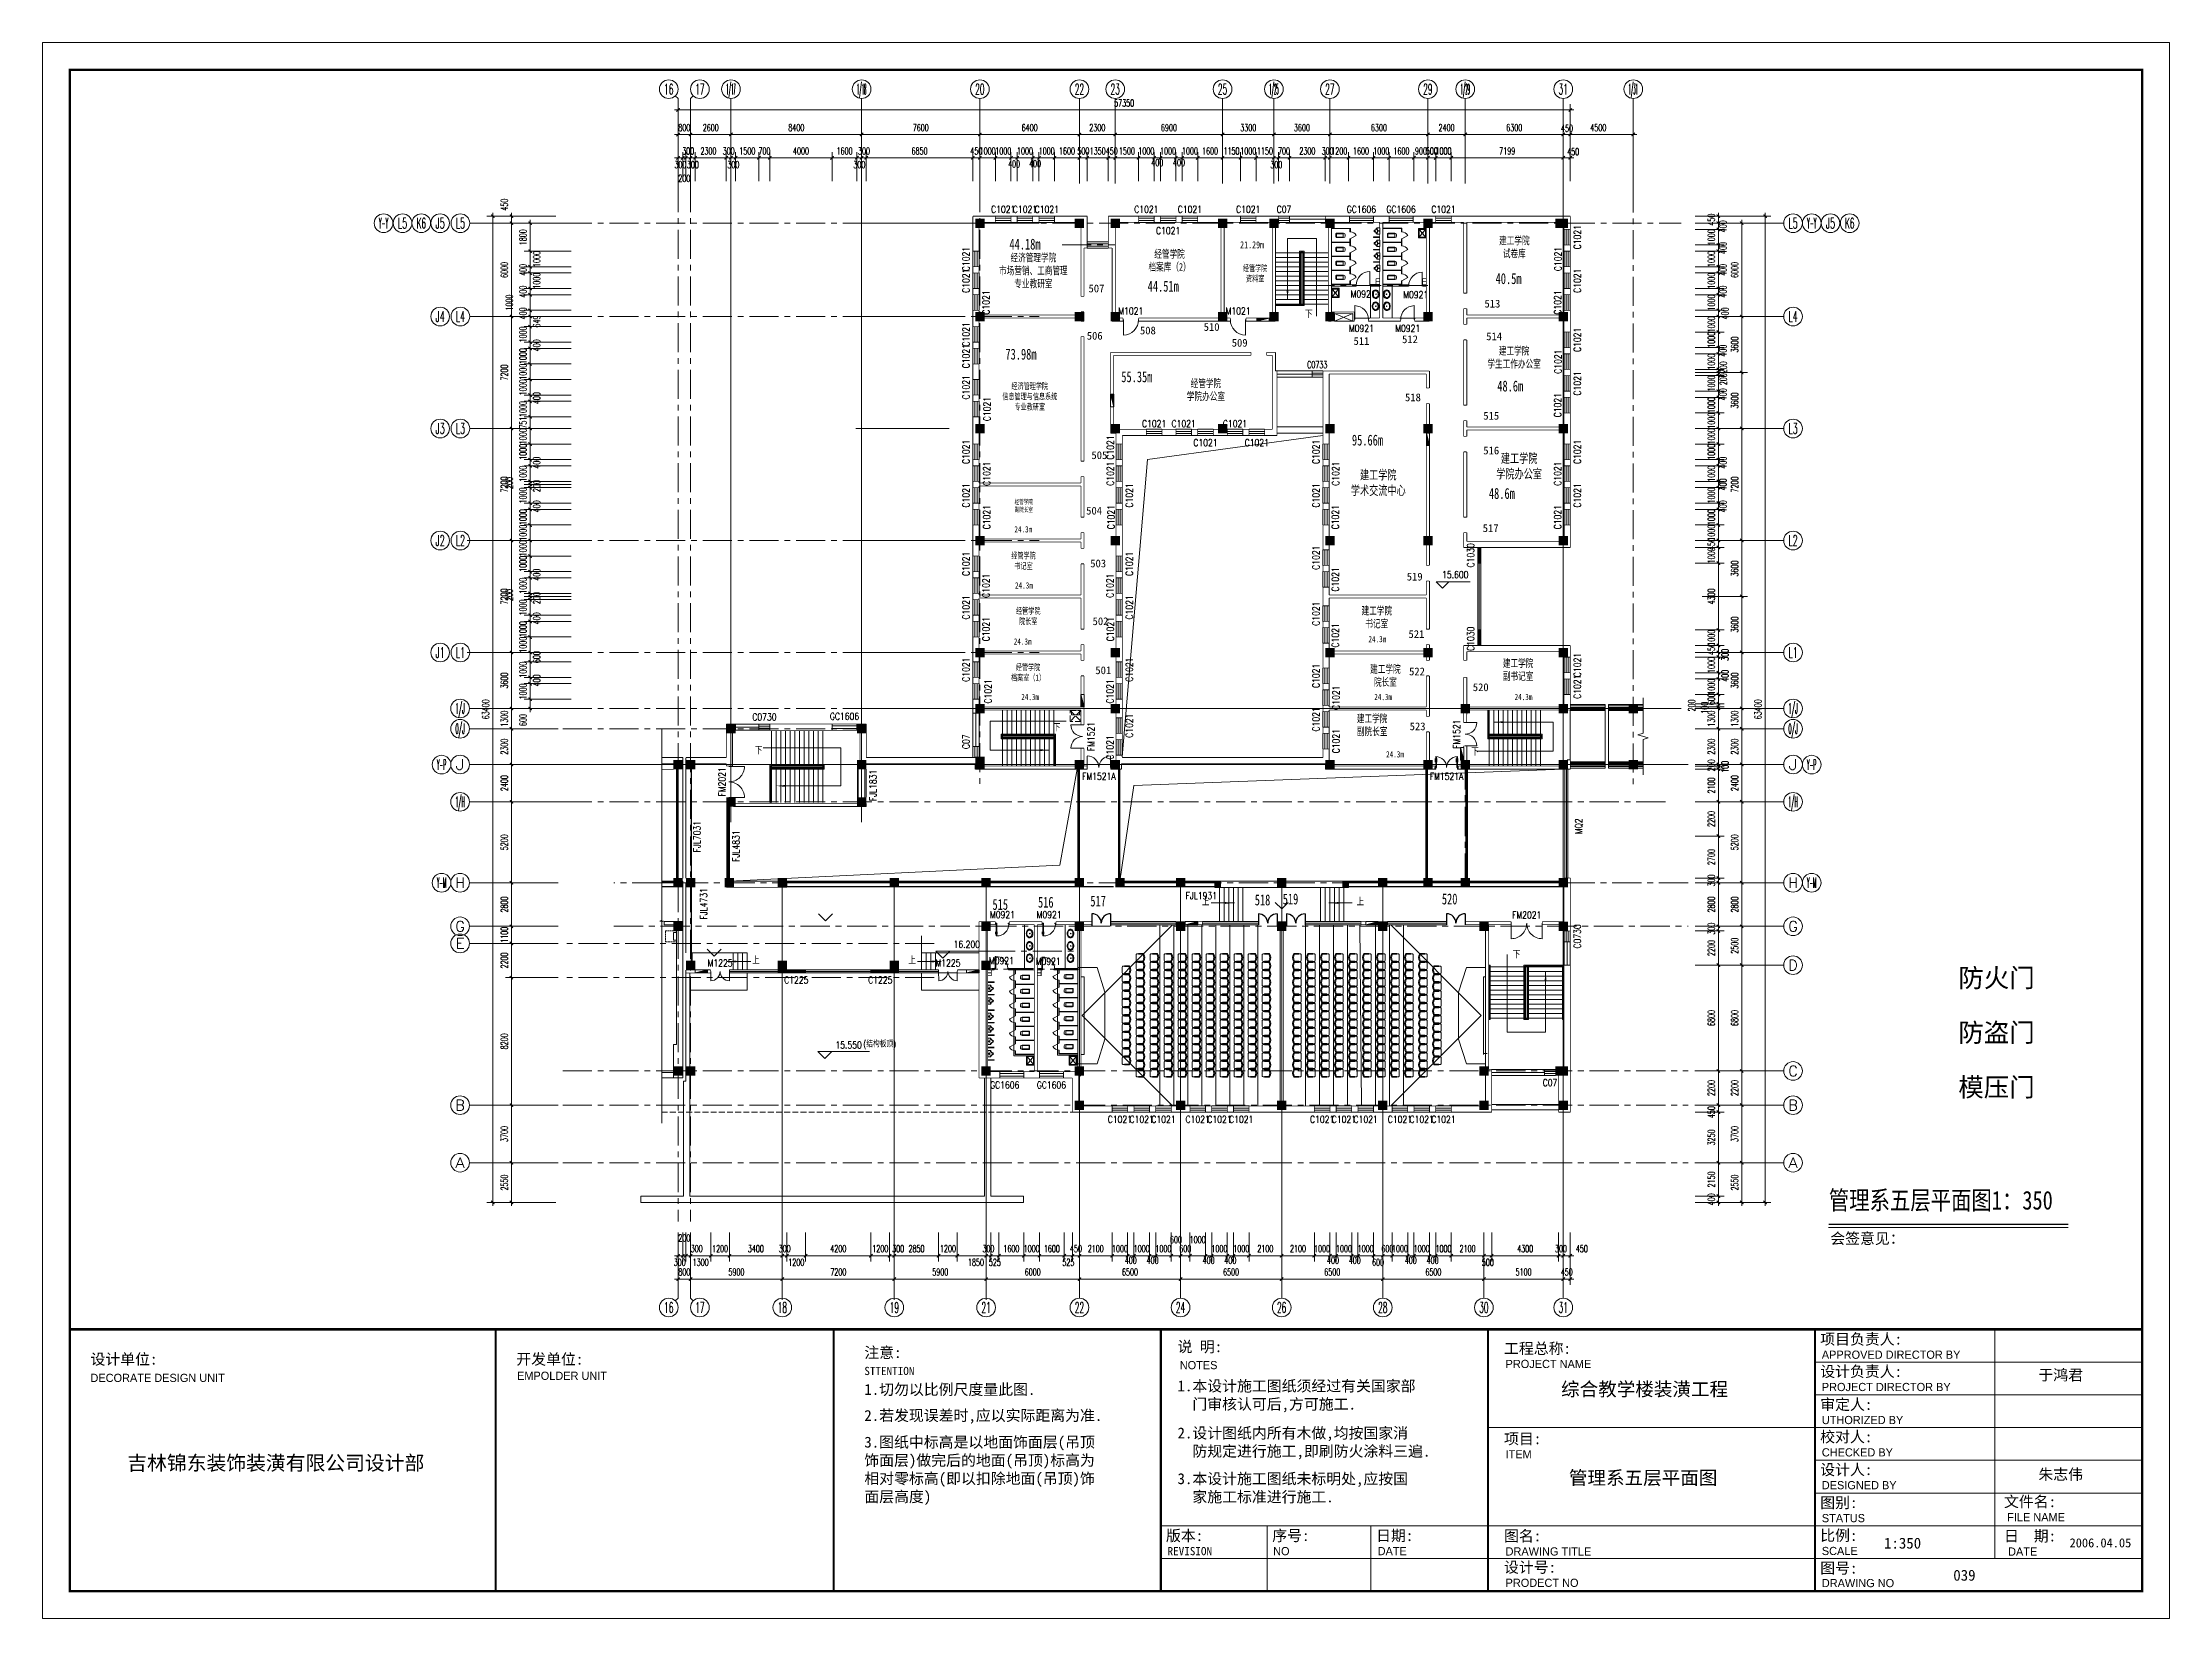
# Model space of a CAD drawing. Extents: x 2719331 to 3465925, y -270324 to -167476.
# Drawn here: x 3329204 to 3465925, y -269703 to -168389 of the extents above; entities that cross this region are included whole.
import ezdxf
from ezdxf.enums import TextEntityAlignment as Align

# ---------------------------------------------------------------- set-up
doc = ezdxf.new("R2010")
doc.units = 0
doc.header["$LTSCALE"] = 1500
doc.header["$MEASUREMENT"] = 0
doc.linetypes.add('CENTER', pattern=[2, 1.25, -0.25, 0.25, -0.25])
doc.linetypes.add('DASH', pattern=[0.35, 0.25, -0.1])
doc.layers.get('0').update_dxf_attribs({"linetype": 'CONTINUOUS', "lineweight": 0})
doc.layers.get('DEFPOINTS').update_dxf_attribs({"linetype": 'CONTINUOUS', "lineweight": 5})
for name, color, linetype, lineweight in [('AXIS', 7, 'CONTINUOUS', 5), ('AXIS_TEXT', 7, 'CONTINUOUS', 5), ('COLUMN', 7, 'CONTINUOUS', 5), ('DOTE', 7, 'CENTER', 5), ('LVTRY', 7, 'CONTINUOUS', 5), ('LVTRY_WINDOW', 7, 'CONTINUOUS', 5), ('OTHER', 7, 'CONTINUOUS', 5), ('P-S-TEXT', 7, 'CONTINUOUS', 5), ('PUB_DIM', 250, 'CONTINUOUS', 5), ('PUB_TEXT', 7, 'CONTINUOUS', 5), ('STAIR', 7, 'CONTINUOUS', 5), ('U型玻璃', 7, 'CONTINUOUS', 5), ('WALL', 7, 'CONTINUOUS', 5), ('WINDOW', 7, 'CONTINUOUS', 5), ('WINDOW_TEXT', 7, 'CONTINUOUS', 5), ('屋顶', 7, 'CONTINUOUS', 5), ('我的', 7, 'CONTINUOUS', 5), ('消火栓', 7, 'CONTINUOUS', 5), ('看线', 7, 'CONTINUOUS', 5), ('虚线', 7, 'DASH', 5), ('防火卷帘', 7, 'CONTINUOUS', 5), ('防火卷帘名称', 7, 'CONTINUOUS', 5)]:
    doc.layers.add(name, color=color, linetype=linetype, lineweight=lineweight)
for name, color, linetype in [('JIAJU1', 1, 'CONTINUOUS'), ('中文', 4, 'CONTINUOUS'), ('地面', 250, 'CONTINUOUS')]:
    doc.layers.add(name, color=color, linetype=linetype)
doc.styles.add('_SIMPLEX', font='SIMPLEX.shx', dxfattribs={"width": 0.6})
doc.styles.add('COMPLEX', font='COMPLEX')
doc.styles.add('DIM_FONT', font='romans.shx', dxfattribs={"width": 0.6})
doc.styles.add('H1', font='romans.shx', dxfattribs={"width": 1.2, "bigfont": 'hztxt.shx'})
doc.styles.add('HZ4', font='SimSun.ttf', dxfattribs={"width": 0.7, "height": 700})
doc.styles.add('SIMPLEX', font='SIMPLEX.SHX', dxfattribs={"width": 0.6})
doc.styles.add('ST', font='SimSun.ttf')
doc.styles.get("Standard").update_dxf_attribs({"font": 'SIMHEI.TTF', "height": 1.2})
doc.dimstyles.new('DIMN150', dxfattribs={"dimscale": 1.5, "dimtxt": 300, "dimasz": 1, "dimexe": 250, "dimexo": 300, "dimgap": 150, "dimtad": 1, "dimdec": 0, "dimdsep": 46, "dimtxsty": 'DIM_FONT', "dimblk": '_DIMX', "dimcen": 2.5, "dimdle": 0.3, "dimclrd": 7, "dimclre": 256, "dimclrt": 256, "dimadec": 0, "dimazin": 0, "dimtfac": 1, "dimtdec": 0, "dimtix": 1, "dimtmove": 2, "dimatfit": 3, "dimldrblk": '_DIMX', "dimfxl": 1, "dimtvp": 1, "dimtolj": 1, "dimtzin": 0, "dimlwd": -1, "dimlwe": -1, "dimarcsym": 0})

msp = doc.modelspace()

# ---------------------------------------------------------------- texts
at = {"linetype": 'ByBlock', "lineweight": 0, "insert": (3411141.5, -189089.6), "char_height": 450, "attachment_point": 5, "rotation": 359.999818, "style": 'DIM_FONT'}
msp.add_mtext('C0733', dxfattribs=at)
at = {"layer": 'AXIS', "color": 250, "attachment_point": 1}
for s, insert, char_height, width in [('{\\fSimHei|b0|i0|c134|p2;\\C5;防火门}', (3452351.3, -227919.3), 1200, 8327.344), ('{\\fSimHei|b0|i0|c134|p2;\\C5;防盗门}', (3452351.3, -231433.4), 1200, 8327.344), ('{\\fSimHei|b0|i0|c134|p2;\\C5;模压门}', (3452351.3, -234947.5), 1200, 8327.344), ('{\\fSimHei|b0|i0|c134|p2;\\C5;会签意见：}', (3444119.8, -244920.4), 701.131, 6476.823), ('{\\fSimHei|b0|i0|c134|p2;\\C5;项目负责人:}', (3443476.1, -251394.1), 701.131, 6476.823), ('{\\fSimHei|b0|i0|c134|p2;\\C5;设计单位:}', (3332285.7, -252681.3), 701.131, 6476.823), ('{\\fSimHei|b0|i0|c134|p2;\\C5;开发单位:}', (3359659.2, -252681.3), 701.131, 6476.823), ('{\\fSimHei|b0|i0|c134|p2;\\C5;说 明:}', (3402162.3, -251880), 701.131, 6476.823), ('{\\fSimHei|b0|i0|c134|p2;\\C5;工程总称:}', (3423147.9, -251990.6), 701.131, 6476.823), ('\\fￋￎￌ￥|b0|i0|c134|p2;\\C5;APPROVED DIRECTOR BY', (3443577.7, -252481.5), 525.848, 10946.369), ('\\fￋￎￌ￥|b0|i0|c134|p2;\\C5;DECORATE DESIGN UNIT', (3332285.7, -253972), 525.848, 8852.586), ('\\fￋￎￌ￥|b0|i0|c134|p2;\\C5;EMPOLDER UNIT', (3359705.5, -253837), 525.848, 9314.727), ('{\\fSimSun|b0|i0|c134|p2;\\C5;STTENTION}', (3382029.3, -253528.7), 525.848, 6476.823), ('{\\fSimHei|b0|i0|c134|p2;\\C5;1.本设计施工图纸须经过有关国家部\\P  门审核认可后,方可施工.}', (3402162.3, -254402.5), 701.131, 17463.279), ('\\fￋￎￌ￥|b0|i0|c134|p2;\\C5;NOTES', (3402305.2, -253150.9), 525.848, 6476.823), ('\\fￋￎￌ￥|b0|i0|c134|p2;\\C5;PROJECT NAME', (3423249.4, -253077.3), 525.848, 6476.823), ('{\\fSimHei|b0|i0|c134|p2;\\C5;设计负责人:}', (3443476.1, -253471.7), 701.131, 6476.823), ('{\\fSimHei|b0|i0|c134|p2;\\C5;于鸿君}', (3457498.9, -253693.3), 701.131, 6476.823), ('{\\fSimHei|b0|i0|c134|p2;\\C5;1.切勿以比例尺度量此图.}', (3382029.3, -254628.3), 701.131, 17463.279), ('{\\fSimHei|b0|i0|c134|p2;\\C5;综合教学楼装潢工程}', (3426814.6, -254522.9), 874.895, 17614.867), ('{\\fSimHei|b0|i0|c134|p2;\\C5;审定人:}', (3443476.1, -255594.1), 701.131, 6476.823), ('\\fￋￎￌ￥|b0|i0|c134|p2;\\C5;PROJECT DIRECTOR BY', (3443577.7, -254559.1), 525.848, 10946.369), ('{\\fSimHei|b0|i0|c134|p2;\\C5;2.若发现误差时,应以实际距离为准.}', (3382029.3, -256301.3), 701.131, 17463.279), ('\\fￋￎￌ￥|b0|i0|c134|p2;\\C5;UTHORIZED BY', (3443577.7, -256681.5), 525.848, 10946.369), ('{\\fSimHei|b0|i0|c134|p2;\\C5;3.图纸中标高是以地面饰面层(吊顶\\P饰面层)做完后的地面(吊顶)标高为\\P相对零标高(即以扣除地面(吊顶)饰\\P面层高度)}', (3382029.3, -258014.8), 701.131, 17463.279), ('{\\fSimHei|b0|i0|c134|p2;\\C5;2.设计图纸内所有木做,均按国家消\\P  防规定进行施工,即刷防火涂料三遍.}', (3402162.3, -257427.7), 701.131, 17463.279), ('{\\fSimHei|b0|i0|c134|p2;\\C5;项目:}', (3423147.9, -257798.6), 701.131, 6476.823), ('{\\fSimHei|b0|i0|c134|p2;\\C5;校对人:}', (3443476.1, -257673.3), 701.131, 6476.823), ('{\\fSimHei|b0|i0|c134|p2;\\C5;吉林锦东装饰装潢有限公司设计部}', (3334650.7, -259236.9), 933.333, 28945.32), ('\\fￋￎￌ￥|b0|i0|c134|p2;\\C5;ITEM', (3423249.4, -258885.2), 525.848, 6476.823), ('{\\fSimHei|b0|i0|c134|p2;\\C5;设计人:}', (3443476.1, -259783.9), 701.131, 6476.823), ('\\fￋￎￌ￥|b0|i0|c134|p2;\\C5;CHECKED BY', (3443577.7, -258760.7), 525.848, 10946.369), ('{\\fSimHei|b0|i0|c134|p2;\\C5;3.本设计施工图纸未标明处,应按国\\P  家施工标准进行施工.}', (3402162.3, -260365.7), 701.131, 17463.279), ('{\\C5;管理系五层平面图}', (3427317.3, -260220.9), 874.895, 17614.867), ('\\fￋￎￌ￥|b0|i0|c134|p2;\\C5;DESIGNED BY', (3443577.7, -260871.3), 525.848, 10946.369), ('{\\fSimHei|b0|i0|c134|p2;\\C5;朱志伟}', (3457498.9, -260089), 701.131, 6476.823), ('{\\fSimHei|b0|i0|c134|p2;\\C5;图别:}', (3443476.1, -261901.6), 701.131, 6476.823), ('{\\fSimHei|b0|i0|c134|p2;\\C5;文件名:}', (3455290.1, -261841.2), 701.131, 6476.823), ('\\fￋￎￌ￥|b0|i0|c134|p2;\\C5;STATUS', (3443577.7, -262989), 525.848, 10946.369), ('\\fￋￎￌ￥|b0|i0|c134|p2;\\C5;FILE NAME', (3455492.4, -262928.6), 525.848, 10946.369), ('{\\fSimHei|b0|i0|c134|p2;\\C5;版本:}', (3401419.6, -264023), 701.131, 6476.823), ('{\\fSimSun|b0|i0|c134|p2;\\C5;REVISION}', (3401521.1, -265110.4), 525.848, 6476.823), ('{\\fSimHei|b0|i0|c134|p2;\\C5;序号:}', (3408251.5, -264023), 701.131, 6476.823), ('\\fￋￎￌ￥|b0|i0|c134|p2;\\C5;NO', (3408307.6, -265110.4), 525.848, 6476.823), ('\\fￋￎￌ￥|b0|i0|c134|p2;\\C5;DATE', (3415026.8, -265110.4), 525.848, 6476.823), ('{\\fSimHei|b0|i0|c134|p2;\\C5;日期:}', (3414925.2, -264023), 701.131, 6476.823), ('{\\fSimHei|b0|i0|c134|p2;\\C5;图名:}', (3423147.9, -264042.3), 701.131, 7730.349), ('\\fￋￎￌ￥|b0|i0|c134|p2;\\C5;DRAWING TITLE', (3423249.4, -265128.9), 525.848, 6476.823), ('{\\fSimHei|b0|i0|c134|p2;\\C5;比例:}', (3443476.1, -264013.2), 701.131, 6476.823), ('\\fￋￎￌ￥|b0|i0|c134|p2;\\C5;SCALE', (3443577.7, -265100.6), 525.848, 10946.369), ('{\\C5;1:350}', (3447576, -264509.7), 701.131, 6476.823), ('{\\fSimHei|b0|i0|c134|p2;\\C5;日  期:}', (3455290.1, -264051.2), 701.131, 6476.823), ('\\fￋￎￌ￥|b0|i0|c134|p2;\\C5;DATE', (3455552.8, -265138.6), 525.848, 10946.369), ('{\\C5;2006.04.05}', (3459503.8, -264549.5), 583.333, 6476.823), ('{\\fSimHei|b0|i0|c134|p2;\\C5;设计号:}', (3423147.9, -266058.9), 701.131, 6476.823), ('{\\fSimHei|b0|i0|c134|p2;\\C5;图号:}', (3443476.1, -266113.3), 701.131, 6476.823), ('{\\C5;039}', (3452029.1, -266572.5), 701.13, 6476.823), ('\\fￋￎￌ￥|b0|i0|c134|p2;\\C5;PRODECT NO', (3423249.4, -267146.3), 525.848, 10946.369), ('\\fￋￎￌ￥|b0|i0|c134|p2;\\C5;DRAWING NO', (3443577.7, -267163.7), 525.848, 10946.369)]:
    msp.add_mtext(s, dxfattribs=dict(at, insert=insert, char_height=char_height, width=width))
at = {"layer": 'JIAJU1', "color": 22, "insert": (3382029.3, -252256.7), "char_height": 701.131, "width": 6476.823, "attachment_point": 1}
msp.add_mtext('{\\fSimHei|b0|i0|c134|p2;\\C5;注意:}', dxfattribs=at)
at = {"layer": 'P-S-TEXT', "lineweight": 0, "style": 'H1', "width": 0.8}
for s, p in [('下', (3410357.8, -186094.2)), ('下', (3421043.1, -214221.9)), ('上', (3413669.7, -223872)), ('下', (3423709.7, -227253.8))]:
    msp.add_text(s, height=450, rotation=360, dxfattribs=at).set_placement(p)
for s, p in [('下', (3394150.2, -212667.1)), ('下', (3374985.7, -214134.4)), ('上', (3403724.3, -223872)), ('上', (3374818.6, -227633.3)), ('上', (3384863.3, -227633.3))]:
    msp.add_text(s, height=450, dxfattribs=at).set_placement(p)
at = {"layer": 'PUB_DIM', "lineweight": 0, "style": 'DIM_FONT', "width": 0.8}
for s, p in [('15.600', (3420016.3, -202600.4)), ('16.200', (3388616.5, -226358.7)), ('15.550', (3381020.4, -232828.1))]:
    msp.add_text(s, height=450, rotation=360, dxfattribs=at).set_placement(p, align=Align.MIDDLE)
at = {"layer": 'PUB_TEXT', "lineweight": 0, "style": 'H1', "width": 0.8}
msp.add_text('(结构板顶)', height=400, dxfattribs=at).set_placement((3381962, -232973.3))
at = {"layer": 'PUB_TEXT', "style": 'ST', "width": 0.8}
msp.add_text('管理系五层平面图1：350', height=1200, dxfattribs=at).set_placement((3444028.2, -243414.9))
at = {"layer": 'WINDOW_TEXT', "lineweight": 0, "style": '_SIMPLEX', "width": 0.8}
msp.add_text('MQ2', height=450, rotation=90, dxfattribs=at).set_placement((3428173.5, -219288.6))
at = {"layer": '中文', "char_height": 500, "width": 6011.563, "attachment_point": 1}
for s, insert in [('{\\fFangSong_GB2312|b0|i0|c134|p49;\\C0;507}', (3396441.1, -183948.1)), ('{\\fFangSong_GB2312|b0|i0|c134|p49;\\C0;513}', (3421892.3, -184925)), ('{\\fFangSong_GB2312|b0|i0|c134|p49;\\C0;506}', (3396328.4, -186988.9)), ('{\\fFangSong_GB2312|b0|i0|c134|p49;\\C0;508}', (3399747.3, -186651)), ('{\\fFangSong_GB2312|b0|i0|c134|p49;\\C0;510}', (3403842.5, -186425.8)), ('{\\fFangSong_GB2312|b0|i0|c134|p49;\\C0;512}', (3416594.9, -187215)), ('{\\fFangSong_GB2312|b0|i0|c134|p49;\\C0;514}', (3422005.1, -187027.3)), ('{\\fFangSong_GB2312|b0|i0|c134|p49;\\C0;509}', (3405645.9, -187439.4)), ('{\\fFangSong_GB2312|b0|i0|c134|p49;\\C0;511}', (3413476.5, -187327.6)), ('{\\fFangSong_GB2312|b0|i0|c134|p49;\\C0;518}', (3416783.7, -190949.7)), ('{\\fFangSong_GB2312|b0|i0|c134|p49;\\C0;515}', (3421817.2, -192132.9)), ('{\\fFangSong_GB2312|b0|i0|c134|p49;\\C0;505}', (3396627.8, -194666.5)), ('{\\fFangSong_GB2312|b0|i0|c134|p49;\\C0;516}', (3421817.2, -194365.6)), ('{\\fFangSong_GB2312|b0|i0|c134|p49;\\C0;504}', (3396289.7, -198232.9)), ('{\\fFangSong_GB2312|b0|i0|c134|p49;\\C0;517}', (3421779.7, -199358.5)), ('{\\fFangSong_GB2312|b0|i0|c134|p49;\\C0;503}', (3396551.5, -201625.5)), ('{\\fFangSong_GB2312|b0|i0|c134|p49;\\C0;519}', (3416896.5, -202474.7)), ('{\\fFangSong_GB2312|b0|i0|c134|p49;\\C0;502}', (3396701.8, -205342)), ('{\\fFangSong_GB2312|b0|i0|c134|p49;\\C0;521}', (3417008.6, -206168.4)), ('{\\fFangSong_GB2312|b0|i0|c134|p49;\\C0;501}', (3396878.8, -208495.4)), ('{\\fFangSong_GB2312|b0|i0|c134|p49;\\C0;522}', (3417046.2, -208571)), ('{\\fFangSong_GB2312|b0|i0|c134|p49;\\C0;520}', (3421141.4, -209584.6)), ('{\\fFangSong_GB2312|b0|i0|c134|p49;\\C0;523}', (3417083.8, -212099.8))]:
    msp.add_mtext(s, dxfattribs=dict(at, insert=insert))
at = {"layer": '地面', "lineweight": 25, "style": 'HZ4'}
for s, insert, char_height, width, attachment_point in [('{\\C3;44.18m}', (3391358.1, -180998.1), 700, 3078.14, 1), ('{\\C3;21.29m}', (3406184, -181167.9), 450, 1890.09, 1), ('{\\f宋体|b0|i0|c134|p2;\\C0;经管学院\\P资料室}', (3407150.5, -182692.1), 400, 2213.301, 2), ('{\\C3;44.51m}', (3400243.7, -183703.2), 700, 3078.14, 1), ('{\\C3;40.5m}', (3422609.1, -183216), 700, 2700.13, 1), ('{\\C3;73.98m}', (3391099.5, -188072.1), 700, 4212.2, 1), ('{\\C3;55.35m}', (3398546.9, -189526.8), 700, 2822.5, 1), ('{\\C3;48.6m}', (3422717.1, -190120.7), 700, 3348.16, 1), ('{\\C3;95.66m}', (3413372.8, -193596.9), 700, 4212.2, 1), ('{\\C3;48.6m}', (3422177, -197025.5), 700, 3348.16, 1), ('{\\C3;24.3m}', (3391676.5, -199484.5), 400, 2214.11, 1), ('{\\C3;24.3m}', (3391716.5, -203090.2), 400, 2214.11, 1), ('{\\C3;24.3m}', (3391636.4, -206696), 400, 2214.11, 1), ('{\\C3;24.3m}', (3414435.6, -206541.4), 400, 2214.11, 1), ('{\\C3;24.3m}', (3392117.5, -210261.7), 400, 2214.11, 1), ('{\\C3;24.3m}', (3414808.5, -210261.7), 400, 2214.11, 1), ('{\\C3;24.3m}', (3423828.8, -210261.7), 400, 2214.11, 1), ('{\\f宋体|b0|i0|c134|p2;\\C7;建工学院\\P副院长室}', (3413691.4, -211592.9), 500, 3886.45, 1), ('{\\C3;24.3m}', (3415570.2, -213947.6), 400, 2214.11, 1), ('{\\C0;515}', (3390265.7, -223450), 700, 2451.47, 1), ('{\\C0;516}', (3393192.3, -223303.7), 700, 2451.47, 1), ('{\\C0;517}', (3396557.9, -223230.6), 700, 2451.47, 1), ('{\\C0;518}', (3407127.4, -223159.1), 700, 2451.47, 1), ('{\\C0;519}', (3408924.7, -223098.5), 700, 2451.47, 1), ('{\\C0;520}', (3419153.7, -223097.4), 700, 2451.47, 1)]:
    msp.add_mtext(s, dxfattribs=dict(at, insert=insert, char_height=char_height, width=width, attachment_point=attachment_point))
at = {"layer": '我的', "lineweight": 25, "style": 'HZ4'}
for s, insert, char_height, width, attachment_point in [('{\\f宋体|b0|i0|c134|p2;经管学院\\P档案库（2）}', (3401650.8, -181729.7), 500, 4526.82, 2), ('{\\f宋体|b0|i0|c134|p2;建工学院\\P试卷库}', (3423813, -180869.6), 500, 3592.62, 2), ('{\\fSimHei|b0|i0|c134|p2;经济管理学院\\P市场营销、工商管理专业教研室}', (3392895.7, -181966.9), 500, 4526.82, 2), ('{\\f宋体|b0|i0|c134|p2;建工学院\\P学生工作办公室}', (3423797.4, -187958.3), 500, 3592.62, 2), ('{\\f宋体|b0|i0|c134|p2;经管学院\\P学院办公室}', (3403987.1, -190046.4), 500, 4526.82, 2), ('{\\f宋体|b0|i0|c134|p2;经济管理学院\\P信息管理与信息系统\\P专业教研室}', (3392665.3, -190270.8), 400, 4526.82, 2), ('{\\f宋体|b0|i0|c134|p2;建工学院\\P学院办公室}', (3424120.9, -194811.8), 600, 4526.82, 2), ('{\\fFangSong_GB2312|b0|i0|c134|p49;\\P\\f宋体|b0|i0|c134|p2;建工学院\\P学术交流中心}', (3415066.6, -194877.3), 600, 4790.174, 2), ('{\\fSimHei|b0|i0|c134|p2;经管学院\\P副院长室}', (3391691.1, -197766.4), 300, 4526.82, 1), ('{\\f宋体|b0|i0|c134|p2;经管学院\\P书记室}', (3392259.7, -201171.5), 400, 4526.82, 2), ('{\\f宋体|b0|i0|c134|p2;经管学院\\P院长室}', (3392567.2, -204726.1), 400, 4526.82, 2), ('{\\f宋体|b0|i0|c134|p2;建工学院\\P书记室}', (3414971.8, -204665), 500, 4526.82, 2), ('{\\f宋体|b0|i0|c134|p2;经管学院\\P档案室（1）}', (3392553.2, -208349.6), 400, 4526.82, 2), ('{\\f宋体|b0|i0|c134|p2;建工学院\\P院长室}', (3415524.2, -208414.9), 500, 4526.82, 2), ('{\\f宋体|b0|i0|c134|p2;建工学院\\P副书记室}', (3423076.1, -208039.3), 500, 4526.82, 1)]:
    msp.add_mtext(s, dxfattribs=dict(at, insert=insert, char_height=char_height, width=width, attachment_point=attachment_point))
at = {"layer": '防火卷帘名称', "lineweight": 0, "style": '_SIMPLEX', "width": 0.8}
for s, p in [('FJL1831', (3382807.8, -217161.5)), ('FJL7031', (3371499.5, -220450.5)), ('FJL4831', (3374007.2, -221061.7)), ('FJL4731', (3371933.5, -224772))]:
    msp.add_text(s, height=450, rotation=90, dxfattribs=at).set_placement(p)
msp.add_text('FJL1931', height=450, dxfattribs=at).set_placement((3402682.1, -223454.1))

# ---------------------------------------------------------------- blocks, each defined once
blk = doc.blocks.new('_FZH')
blk.add_solid([(0.5, -0.5), (-0.5, -0.5), (0.5, 0.5), (-0.5, 0.5)])
blk = doc.blocks.new('M_C32CXI')
for p, q in [((-188, 275), (87, 275)), ((87, 225), (-188, 225)), ((212, 250), (112, 250)), ((262, 200), (262, -200)), ((-188, -225), (87, -225)), ((87, -275), (-188, -275)), ((212, -250), (112, -250))]:
    blk.add_line(p, q)
for centre, radius, start, end in [((111, 0), 426, 148.10921, 211.89079), ((-227, 210), 28.1, 338.76069, 148.10921), ((314, 0), 552, 158.76069, 201.23931), ((-188, 250), 25, 90, 270), ((87, 250), 25, 270, 90), ((212, 200), 50, 0, 90), ((-227, -210), 28.1, 211.89079, 21.23931), ((-188, -250), 25, 90, 270), ((87, -250), 25, 270, 90), ((212, -200), 50, 270, 0)]:
    blk.add_arc(centre, radius, start, end)
at = {"width": 0.8, "flags": 9}
for tag in ['XSIZE', 'YSIZE']:
    blk.add_attdef(tag, (0, 0), '', height=0.5, dxfattribs=at)
blk = doc.blocks.new('_ARROW')
blk.add_solid([(0, 0), (-1, 0.1), (-1, -0.1)])
blk = doc.blocks.new('M_A3PTU')
for p, q in [((-0.5, 0), (-0.499, -0.498)), ((0.5, 0), (0.499, -0.498))]:
    blk.add_line(p, q)
for centre, start, end in [((-0.498, -0.001), 269.88501, 0.07634), ((0.498, -0.001), 179.92366, 270.11499)]:
    blk.add_arc(centre, 0.498, start, end)
blk = doc.blocks.new('M_A2ZXL')
blk.add_line((-0.47, 0), (-0.47, -1))
blk.add_arc((-0.5, 0), 1, 271.6231, 0)
blk = doc.blocks.new('A$C68C06AB7')
at = {"layer": '消火栓'}
blk.add_hatch(color=256, dxfattribs=at).paths.add_polyline_path([(800, 200), (0, 200), (800, 0)])
blk.add_line((0, 200), (800, 0), dxfattribs=at)
blk.add_lwpolyline([(0, 200), (0, 0), (800, 0), (800, 200)], close=True, dxfattribs=at)
blk = doc.blocks.new('M_S0BKA')
blk.add_solid([(0.5, 0.5), (0.5, -0.5), (-0.5, 0.5), (-0.5, -0.5)])
blk = doc.blocks.new('_WBLK')
for p, q in [((-0.5, 0.5), (0.5, 0.5)), ((0.5, 0.17), (-0.5, 0.17)), ((0.5, -0.17), (-0.5, -0.17)), ((-0.5, -0.5), (0.5, -0.5))]:
    blk.add_line(p, q)
at = {"layer": 'WINDOW_TEXT', "style": 'SIMPLEX', "flags": 9}
blk.add_attdef('A', text='', height=1, dxfattribs=at).set_placement((0, 1.5), align=Align.MIDDLE)
blk = doc.blocks.new('_GCBLK')
at = {"linetype": 'DASH'}
for p, q in [((-0.5, -0.5), (-0.5, 0.5)), ((-0.5, 0.2), (0.5, 0.2)), ((0.5, -0.5), (0.5, 0.5)), ((-0.5, -0.2), (0.5, -0.2))]:
    blk.add_line(p, q, dxfattribs=at)
at = {"layer": 'WINDOW_TEXT', "style": 'SIMPLEX', "flags": 9}
blk.add_attdef('A', text='', height=1, dxfattribs=at).set_placement((0, 1.5), align=Align.MIDDLE)
blk = doc.blocks.new('_AXISO')
blk.add_circle((0, 0), 0.5)
at = {"layer": 'AXIS_TEXT', "style": 'COMPLEX', "width": 1.041667}
blk.add_attdef('A', text='', height=0.56, dxfattribs=at).set_placement((-0.25, -0.28), (0.25, -0.28), align=Align.FIT)
blk = doc.blocks.new('_AXISO2')
blk.add_line((0.35, 0.15), (0.5, 0))
blk.add_circle((0, 0.5), 0.5)
at = {"layer": 'AXIS_TEXT', "style": 'COMPLEX', "width": 1.041667}
blk.add_attdef('A', text='', height=0.56, dxfattribs=at).set_placement((-0.25, 0.22), (0.25, 0.22), align=Align.FIT)
blk = doc.blocks.new('_AXISO1')
blk.add_line((0.35, -0.15), (0.5, 0))
blk.add_circle((0, -0.5), 0.5)
at = {"layer": 'AXIS_TEXT', "style": 'COMPLEX', "width": 1.041667}
blk.add_attdef('A', text='', height=0.56, dxfattribs=at).set_placement((-0.25, -0.78), (0.25, -0.78), align=Align.FIT)
blk = doc.blocks.new('_DIMX')
blk.add_line((-150, 0), (150, 0))
at = {"const_width": 50}
blk.add_lwpolyline([(-70, -70), (70, 70)], dxfattribs=at)
blk = doc.blocks.new('*D1320')
at = {"layer": 'DEFPOINTS', "color": 0, "lineweight": 25}
for p in [(3421857, -244449), (3426957, -244436), (3421857, -247886)]:
    blk.add_point(p, dxfattribs=at)
at = {"layer": '我的'}
for p, q in [((3421857, -244899), (3421857, -248261)), ((3426957, -244886), (3426957, -248261))]:
    blk.add_line(p, q, dxfattribs=at)
at = {"layer": '我的', "color": 7}
blk.add_line((3426956, -247886), (3421859, -247886), dxfattribs=at)
at = {"layer": '我的', "color": 7, "xscale": 1.5, "yscale": 1.5, "zscale": 1.5, "rotation": 180}
blk.add_blockref('_DIMX', (3421857, -247886), dxfattribs=at)
at = {"layer": '我的', "color": 7, "xscale": 1.5, "yscale": 1.5, "zscale": 1.5}
blk.add_blockref('_DIMX', (3426957, -247886), dxfattribs=at)
at = {"layer": '我的', "lineweight": 0, "insert": (3424407, -247436), "char_height": 450, "attachment_point": 5, "style": 'DIM_FONT'}
blk.add_mtext('\\A1;5100', dxfattribs=at)
blk = doc.blocks.new('*D1321')
at = {"layer": 'DEFPOINTS', "color": 0, "lineweight": 25}
for p in [(3400357, -244436), (3400757, -244436), (3400357, -246386)]:
    blk.add_point(p, dxfattribs=at)
at = {"layer": '我的'}
for p, q in [((3400357, -244886), (3400357, -246761)), ((3400757, -244886), (3400757, -246761))]:
    blk.add_line(p, q, dxfattribs=at)
at = {"layer": '我的', "color": 7}
for p, q in [((3400356, -246386), (3400354, -246386)), ((3400757, -246386), (3400357, -246386)), ((3400759, -246386), (3400760, -246386))]:
    blk.add_line(p, q, dxfattribs=at)
at = {"layer": '我的', "color": 7, "xscale": 1.5, "yscale": 1.5, "zscale": 1.5}
blk.add_blockref('_DIMX', (3400357, -246386), dxfattribs=at)
at = {"layer": '我的', "color": 7, "xscale": 1.5, "yscale": 1.5, "zscale": 1.5, "rotation": 180}
blk.add_blockref('_DIMX', (3400757, -246386), dxfattribs=at)
at = {"layer": '我的', "lineweight": 0, "insert": (3400557, -246686), "char_height": 450, "attachment_point": 5, "style": 'DIM_FONT'}
blk.add_mtext('\\A1;400', dxfattribs=at)
blk = doc.blocks.new('*D1322')
at = {"layer": 'DEFPOINTS', "color": 0, "lineweight": 25}
for p in [(3399357, -244436), (3400357, -244436), (3399357, -246386)]:
    blk.add_point(p, dxfattribs=at)
at = {"layer": '我的'}
for p, q in [((3399357, -244886), (3399357, -246761)), ((3400357, -244886), (3400357, -246761))]:
    blk.add_line(p, q, dxfattribs=at)
at = {"layer": '我的', "color": 7}
for p, q in [((3399356, -246386), (3399354, -246386)), ((3400357, -246386), (3399357, -246386)), ((3400359, -246386), (3400360, -246386))]:
    blk.add_line(p, q, dxfattribs=at)
at = {"layer": '我的', "color": 7, "xscale": 1.5, "yscale": 1.5, "zscale": 1.5}
blk.add_blockref('_DIMX', (3399357, -246386), dxfattribs=at)
at = {"layer": '我的', "color": 7, "xscale": 1.5, "yscale": 1.5, "zscale": 1.5, "rotation": 180}
blk.add_blockref('_DIMX', (3400357, -246386), dxfattribs=at)
at = {"layer": '我的', "lineweight": 0, "insert": (3399857, -245936), "char_height": 450, "attachment_point": 5, "style": 'DIM_FONT'}
blk.add_mtext('\\A1;1000', dxfattribs=at)
blk = doc.blocks.new('*D1323')
at = {"layer": 'DEFPOINTS', "color": 0, "lineweight": 25}
for p in [(3398957, -244436), (3399357, -244436), (3398957, -246386)]:
    blk.add_point(p, dxfattribs=at)
at = {"layer": '我的'}
for p, q in [((3398957, -244886), (3398957, -246761)), ((3399357, -244886), (3399357, -246761))]:
    blk.add_line(p, q, dxfattribs=at)
at = {"layer": '我的', "color": 7}
for p, q in [((3398956, -246386), (3398954, -246386)), ((3399357, -246386), (3398957, -246386)), ((3399359, -246386), (3399360, -246386))]:
    blk.add_line(p, q, dxfattribs=at)
at = {"layer": '我的', "color": 7, "xscale": 1.5, "yscale": 1.5, "zscale": 1.5}
blk.add_blockref('_DIMX', (3398957, -246386), dxfattribs=at)
at = {"layer": '我的', "color": 7, "xscale": 1.5, "yscale": 1.5, "zscale": 1.5, "rotation": 180}
blk.add_blockref('_DIMX', (3399357, -246386), dxfattribs=at)
at = {"layer": '我的', "lineweight": 0, "insert": (3399157, -246686), "char_height": 450, "attachment_point": 5, "style": 'DIM_FONT'}
blk.add_mtext('\\A1;400', dxfattribs=at)
blk = doc.blocks.new('*D1324')
at = {"layer": 'DEFPOINTS', "color": 0, "lineweight": 25}
for p in [(3397957, -244436), (3398957, -244436), (3397957, -246386)]:
    blk.add_point(p, dxfattribs=at)
at = {"layer": '我的'}
for p, q in [((3397957, -244886), (3397957, -246761)), ((3398957, -244886), (3398957, -246761))]:
    blk.add_line(p, q, dxfattribs=at)
at = {"layer": '我的', "color": 7}
for p, q in [((3397956, -246386), (3397954, -246386)), ((3398957, -246386), (3397957, -246386)), ((3398959, -246386), (3398960, -246386))]:
    blk.add_line(p, q, dxfattribs=at)
at = {"layer": '我的', "color": 7, "xscale": 1.5, "yscale": 1.5, "zscale": 1.5}
blk.add_blockref('_DIMX', (3397957, -246386), dxfattribs=at)
at = {"layer": '我的', "color": 7, "xscale": 1.5, "yscale": 1.5, "zscale": 1.5, "rotation": 180}
blk.add_blockref('_DIMX', (3398957, -246386), dxfattribs=at)
at = {"layer": '我的', "lineweight": 0, "insert": (3398457, -245936), "char_height": 450, "attachment_point": 5, "style": 'DIM_FONT'}
blk.add_mtext('\\A1;1000', dxfattribs=at)
blk = doc.blocks.new('*D1325')
at = {"layer": 'DEFPOINTS', "color": 0, "lineweight": 25}
for p in [(3393282, -244436), (3394882, -244436), (3393282, -246386)]:
    blk.add_point(p, dxfattribs=at)
at = {"layer": '我的'}
for p, q in [((3393282, -244886), (3393282, -246761)), ((3394882, -244886), (3394882, -246761))]:
    blk.add_line(p, q, dxfattribs=at)
at = {"layer": '我的', "color": 7}
blk.add_line((3394881, -246386), (3393284, -246386), dxfattribs=at)
at = {"layer": '我的', "color": 7, "xscale": 1.5, "yscale": 1.5, "zscale": 1.5, "rotation": 180}
blk.add_blockref('_DIMX', (3393282, -246386), dxfattribs=at)
at = {"layer": '我的', "color": 7, "xscale": 1.5, "yscale": 1.5, "zscale": 1.5}
blk.add_blockref('_DIMX', (3394882, -246386), dxfattribs=at)
at = {"layer": '我的', "lineweight": 0, "insert": (3394082, -245936), "char_height": 450, "attachment_point": 5, "style": 'DIM_FONT'}
blk.add_mtext('\\A1;1600', dxfattribs=at)
blk = doc.blocks.new('*D1326')
at = {"layer": 'DEFPOINTS', "color": 0, "lineweight": 25}
for p in [(3392282, -244436), (3393282, -244436), (3392282, -246386)]:
    blk.add_point(p, dxfattribs=at)
at = {"layer": '我的'}
for p, q in [((3392282, -244886), (3392282, -246761)), ((3393282, -244886), (3393282, -246761))]:
    blk.add_line(p, q, dxfattribs=at)
at = {"layer": '我的', "color": 7}
for p, q in [((3392281, -246386), (3392279, -246386)), ((3393282, -246386), (3392282, -246386)), ((3393284, -246386), (3393285, -246386))]:
    blk.add_line(p, q, dxfattribs=at)
at = {"layer": '我的', "color": 7, "xscale": 1.5, "yscale": 1.5, "zscale": 1.5}
blk.add_blockref('_DIMX', (3392282, -246386), dxfattribs=at)
at = {"layer": '我的', "color": 7, "xscale": 1.5, "yscale": 1.5, "zscale": 1.5, "rotation": 180}
blk.add_blockref('_DIMX', (3393282, -246386), dxfattribs=at)
at = {"layer": '我的', "lineweight": 0, "insert": (3392782, -245936), "char_height": 450, "attachment_point": 5, "style": 'DIM_FONT'}
blk.add_mtext('\\A1;1000', dxfattribs=at)
blk = doc.blocks.new('*D1327')
at = {"layer": 'DEFPOINTS', "color": 0, "lineweight": 25}
for p in [(3390682, -244436), (3392282, -244436), (3390682, -246386)]:
    blk.add_point(p, dxfattribs=at)
at = {"layer": '我的'}
for p, q in [((3390682, -244886), (3390682, -246761)), ((3392282, -244886), (3392282, -246761))]:
    blk.add_line(p, q, dxfattribs=at)
at = {"layer": '我的', "color": 7}
blk.add_line((3392281, -246386), (3390684, -246386), dxfattribs=at)
at = {"layer": '我的', "color": 7, "xscale": 1.5, "yscale": 1.5, "zscale": 1.5, "rotation": 180}
blk.add_blockref('_DIMX', (3390682, -246386), dxfattribs=at)
at = {"layer": '我的', "color": 7, "xscale": 1.5, "yscale": 1.5, "zscale": 1.5}
blk.add_blockref('_DIMX', (3392282, -246386), dxfattribs=at)
at = {"layer": '我的', "lineweight": 0, "insert": (3391482, -245936), "char_height": 450, "attachment_point": 5, "style": 'DIM_FONT'}
blk.add_mtext('\\A1;1600', dxfattribs=at)
blk = doc.blocks.new('*D1328')
at = {"layer": 'DEFPOINTS', "color": 0, "lineweight": 25}
for p in [(3390157, -244436), (3390682, -244436), (3390157, -246386)]:
    blk.add_point(p, dxfattribs=at)
at = {"layer": '我的'}
for p, q in [((3390157, -244886), (3390157, -246761)), ((3390682, -244886), (3390682, -246761))]:
    blk.add_line(p, q, dxfattribs=at)
at = {"layer": '我的', "color": 7}
blk.add_line((3390681, -246386), (3390159, -246386), dxfattribs=at)
at = {"layer": '我的', "color": 7, "xscale": 1.5, "yscale": 1.5, "zscale": 1.5, "rotation": 180}
blk.add_blockref('_DIMX', (3390157, -246386), dxfattribs=at)
at = {"layer": '我的', "color": 7, "xscale": 1.5, "yscale": 1.5, "zscale": 1.5}
blk.add_blockref('_DIMX', (3390682, -246386), dxfattribs=at)
at = {"layer": '我的', "lineweight": 0, "insert": (3390420, -246818), "char_height": 450, "attachment_point": 5, "style": 'DIM_FONT'}
blk.add_mtext('\\A1;525', dxfattribs=at)
blk = doc.blocks.new('*D1329')
at = {"layer": 'DEFPOINTS', "color": 0, "lineweight": 25}
for p in [(3421857, -244436), (3422357, -244436), (3422357, -246386)]:
    blk.add_point(p, dxfattribs=at)
at = {"layer": '我的'}
for p, q in [((3421857, -244886), (3421857, -246761)), ((3422357, -244886), (3422357, -246761))]:
    blk.add_line(p, q, dxfattribs=at)
at = {"layer": '我的', "color": 7}
blk.add_line((3421859, -246386), (3422356, -246386), dxfattribs=at)
at = {"layer": '我的', "color": 7, "xscale": 1.5, "yscale": 1.5, "zscale": 1.5, "rotation": 180}
blk.add_blockref('_DIMX', (3421857, -246386), dxfattribs=at)
at = {"layer": '我的', "color": 7, "xscale": 1.5, "yscale": 1.5, "zscale": 1.5}
blk.add_blockref('_DIMX', (3422357, -246386), dxfattribs=at)
at = {"layer": '我的', "lineweight": 0, "insert": (3422107, -246818), "char_height": 450, "attachment_point": 5, "style": 'DIM_FONT'}
blk.add_mtext('\\A1;500', dxfattribs=at)
blk = doc.blocks.new('*D1330')
at = {"layer": 'DEFPOINTS', "color": 0, "lineweight": 25}
for p in [(3419757, -244436), (3421857, -244436), (3421857, -246386)]:
    blk.add_point(p, dxfattribs=at)
at = {"layer": '我的'}
for p, q in [((3419757, -244886), (3419757, -246761)), ((3421857, -244886), (3421857, -246761))]:
    blk.add_line(p, q, dxfattribs=at)
at = {"layer": '我的', "color": 7}
blk.add_line((3419759, -246386), (3421856, -246386), dxfattribs=at)
at = {"layer": '我的', "color": 7, "xscale": 1.5, "yscale": 1.5, "zscale": 1.5, "rotation": 180}
blk.add_blockref('_DIMX', (3419757, -246386), dxfattribs=at)
at = {"layer": '我的', "color": 7, "xscale": 1.5, "yscale": 1.5, "zscale": 1.5}
blk.add_blockref('_DIMX', (3421857, -246386), dxfattribs=at)
at = {"layer": '我的', "lineweight": 0, "insert": (3420807, -245936), "char_height": 450, "attachment_point": 5, "style": 'DIM_FONT'}
blk.add_mtext('\\A1;2100', dxfattribs=at)
blk = doc.blocks.new('*D1331')
at = {"layer": 'DEFPOINTS', "color": 0, "lineweight": 25}
for p in [(3370357, -244436), (3370557, -244436), (3370357, -246386)]:
    blk.add_point(p, dxfattribs=at)
at = {"layer": '我的'}
for p, q in [((3370357, -244886), (3370357, -246761)), ((3370557, -244886), (3370557, -246761))]:
    blk.add_line(p, q, dxfattribs=at)
at = {"layer": '我的', "color": 7}
for p, q in [((3370356, -246386), (3370354, -246386)), ((3370557, -246386), (3370357, -246386)), ((3370559, -246386), (3370560, -246386))]:
    blk.add_line(p, q, dxfattribs=at)
at = {"layer": '我的', "color": 7, "xscale": 1.5, "yscale": 1.5, "zscale": 1.5}
for p, rotation in [((3370357, -246386), 5.33620742237223e-10), ((3370557, -246386), 180.0000000005336)]:
    blk.add_blockref('_DIMX', p, dxfattribs=dict(at, rotation=rotation))
at = {"layer": '我的', "lineweight": 0, "insert": (3370459, -245241), "char_height": 450, "attachment_point": 5, "style": 'DIM_FONT'}
blk.add_mtext('\\A1;200', dxfattribs=at)
blk = doc.blocks.new('*D1332')
at = {"layer": 'DEFPOINTS', "color": 0, "lineweight": 25}
for p in [(3426957, -244436), (3427407, -244886), (3427407, -247886)]:
    blk.add_point(p, dxfattribs=at)
at = {"layer": '我的'}
for p, q in [((3426957, -244886), (3426957, -248261)), ((3427407, -245336), (3427407, -248261))]:
    blk.add_line(p, q, dxfattribs=at)
at = {"layer": '我的', "color": 7}
for p, q in [((3426956, -247886), (3426954, -247886)), ((3426957, -247886), (3427407, -247886)), ((3427409, -247886), (3427410, -247886))]:
    blk.add_line(p, q, dxfattribs=at)
at = {"layer": '我的', "color": 7, "xscale": 1.5, "yscale": 1.5, "zscale": 1.5}
blk.add_blockref('_DIMX', (3426957, -247886), dxfattribs=at)
at = {"layer": '我的', "color": 7, "xscale": 1.5, "yscale": 1.5, "zscale": 1.5, "rotation": 180}
blk.add_blockref('_DIMX', (3427407, -247886), dxfattribs=at)
at = {"layer": '我的', "lineweight": 0, "insert": (3427182, -247436), "char_height": 450, "attachment_point": 5, "style": 'DIM_FONT'}
blk.add_mtext('\\A1;450', dxfattribs=at)
blk = doc.blocks.new('*D1333')
at = {"layer": 'DEFPOINTS', "color": 0, "lineweight": 25}
for p in [(3370057, -244436), (3370357, -244436), (3370057, -246386)]:
    blk.add_point(p, dxfattribs=at)
at = {"layer": '我的'}
for p, q in [((3370057, -244886), (3370057, -246761)), ((3370357, -244886), (3370357, -246761))]:
    blk.add_line(p, q, dxfattribs=at)
at = {"layer": '我的', "color": 7}
for p, q in [((3370056, -246386), (3370054, -246386)), ((3370357, -246386), (3370057, -246386)), ((3370359, -246386), (3370360, -246386))]:
    blk.add_line(p, q, dxfattribs=at)
at = {"layer": '我的', "color": 7, "xscale": 1.5, "yscale": 1.5, "zscale": 1.5}
for p, rotation in [((3370057, -246386), 3.557132355748797e-10), ((3370357, -246386), 180.0000000003557)]:
    blk.add_blockref('_DIMX', p, dxfattribs=dict(at, rotation=rotation))
at = {"layer": '我的', "lineweight": 0, "insert": (3370167, -246818), "char_height": 450, "attachment_point": 5, "style": 'DIM_FONT'}
blk.add_mtext('\\A1;300', dxfattribs=at)
blk = doc.blocks.new('*D1334')
at = {"layer": 'DEFPOINTS', "color": 0, "lineweight": 25}
for p in [(3370857, -244436), (3376757, -244436), (3370857, -247886)]:
    blk.add_point(p, dxfattribs=at)
at = {"layer": '我的'}
for p, q in [((3370857, -244886), (3370857, -248261)), ((3376757, -244886), (3376757, -248261))]:
    blk.add_line(p, q, dxfattribs=at)
at = {"layer": '我的', "color": 7}
blk.add_line((3376756, -247886), (3370859, -247886), dxfattribs=at)
at = {"layer": '我的', "color": 7, "xscale": 1.5, "yscale": 1.5, "zscale": 1.5, "rotation": 180}
blk.add_blockref('_DIMX', (3370857, -247886), dxfattribs=at)
at = {"layer": '我的', "color": 7, "xscale": 1.5, "yscale": 1.5, "zscale": 1.5}
blk.add_blockref('_DIMX', (3376757, -247886), dxfattribs=at)
at = {"layer": '我的', "lineweight": 0, "insert": (3373807, -247436), "char_height": 450, "attachment_point": 5, "style": 'DIM_FONT'}
blk.add_mtext('\\A1;5900', dxfattribs=at)
blk = doc.blocks.new('*D1335')
at = {"layer": 'DEFPOINTS', "color": 0, "lineweight": 25}
for p in [(3370057, -244436), (3370857, -244436), (3370057, -247886)]:
    blk.add_point(p, dxfattribs=at)
at = {"layer": '我的'}
for p, q in [((3370057, -244886), (3370057, -248261)), ((3370857, -244886), (3370857, -248261))]:
    blk.add_line(p, q, dxfattribs=at)
at = {"layer": '我的', "color": 7}
for p, q in [((3370056, -247886), (3370054, -247886)), ((3370857, -247886), (3370057, -247886)), ((3370859, -247886), (3370860, -247886))]:
    blk.add_line(p, q, dxfattribs=at)
at = {"layer": '我的', "color": 7, "xscale": 1.5, "yscale": 1.5, "zscale": 1.5}
blk.add_blockref('_DIMX', (3370057, -247886), dxfattribs=at)
at = {"layer": '我的', "color": 7, "xscale": 1.5, "yscale": 1.5, "zscale": 1.5, "rotation": 180}
blk.add_blockref('_DIMX', (3370857, -247886), dxfattribs=at)
at = {"layer": '我的', "lineweight": 0, "insert": (3370457, -247436), "char_height": 450, "attachment_point": 5, "style": 'DIM_FONT'}
blk.add_mtext('\\A1;800', dxfattribs=at)
blk = doc.blocks.new('*D1336')
at = {"layer": 'DEFPOINTS', "color": 0, "lineweight": 25}
for p in [(3370557, -244436), (3370857, -244436), (3370857, -246386)]:
    blk.add_point(p, dxfattribs=at)
at = {"layer": '我的'}
for p, q in [((3370557, -244886), (3370557, -246761)), ((3370857, -244886), (3370857, -246761))]:
    blk.add_line(p, q, dxfattribs=at)
at = {"layer": '我的', "color": 7}
for p, q in [((3370556, -246386), (3370554, -246386)), ((3370557, -246386), (3370857, -246386)), ((3370859, -246386), (3370860, -246386))]:
    blk.add_line(p, q, dxfattribs=at)
at = {"layer": '我的', "color": 7, "xscale": 1.5, "yscale": 1.5, "zscale": 1.5}
blk.add_blockref('_DIMX', (3370557, -246386), dxfattribs=at)
at = {"layer": '我的', "color": 7, "xscale": 1.5, "yscale": 1.5, "zscale": 1.5, "rotation": 180}
blk.add_blockref('_DIMX', (3370857, -246386), dxfattribs=at)
at = {"layer": '我的', "lineweight": 0, "insert": (3371256, -245935), "char_height": 450, "attachment_point": 5, "style": 'DIM_FONT'}
blk.add_mtext('\\A1;300', dxfattribs=at)
blk = doc.blocks.new('*D1337')
at = {"layer": 'DEFPOINTS', "color": 0, "lineweight": 25}
for p in [(3370857, -244436), (3372157, -244436), (3370857, -246386)]:
    blk.add_point(p, dxfattribs=at)
at = {"layer": '我的'}
for p, q in [((3370857, -244886), (3370857, -246761)), ((3372157, -244886), (3372157, -246761))]:
    blk.add_line(p, q, dxfattribs=at)
at = {"layer": '我的', "color": 7}
blk.add_line((3372156, -246386), (3370859, -246386), dxfattribs=at)
at = {"layer": '我的', "color": 7, "xscale": 1.5, "yscale": 1.5, "zscale": 1.5}
for p, rotation in [((3370857, -246386), 179.9999999998871), ((3372157, -246386), 359.9999999998871)]:
    blk.add_blockref('_DIMX', p, dxfattribs=dict(at, rotation=rotation))
at = {"layer": '我的', "lineweight": 0, "insert": (3371507, -246818), "char_height": 450, "attachment_point": 5, "style": 'DIM_FONT'}
blk.add_mtext('\\A1;1300', dxfattribs=at)
blk = doc.blocks.new('*D1338')
at = {"layer": 'DEFPOINTS', "color": 0, "lineweight": 25}
for p in [(3377057, -244436), (3378257, -244436), (3378257, -246386)]:
    blk.add_point(p, dxfattribs=at)
at = {"layer": '我的'}
for p, q in [((3377057, -244886), (3377057, -246761)), ((3378257, -244886), (3378257, -246761))]:
    blk.add_line(p, q, dxfattribs=at)
at = {"layer": '我的', "color": 7}
blk.add_line((3377059, -246386), (3378256, -246386), dxfattribs=at)
at = {"layer": '我的', "color": 7, "xscale": 1.5, "yscale": 1.5, "zscale": 1.5, "rotation": 180}
blk.add_blockref('_DIMX', (3377057, -246386), dxfattribs=at)
at = {"layer": '我的', "color": 7, "xscale": 1.5, "yscale": 1.5, "zscale": 1.5}
blk.add_blockref('_DIMX', (3378257, -246386), dxfattribs=at)
at = {"layer": '我的', "lineweight": 0, "insert": (3377657, -246818), "char_height": 450, "attachment_point": 5, "style": 'DIM_FONT'}
blk.add_mtext('\\A1;1200', dxfattribs=at)
blk = doc.blocks.new('*D1339')
at = {"layer": 'DEFPOINTS', "color": 0, "lineweight": 25}
for p in [(3376757, -244436), (3383957, -244436), (3383957, -247886)]:
    blk.add_point(p, dxfattribs=at)
at = {"layer": '我的'}
for p, q in [((3376757, -244886), (3376757, -248261)), ((3383957, -244886), (3383957, -248261))]:
    blk.add_line(p, q, dxfattribs=at)
at = {"layer": '我的', "color": 7}
blk.add_line((3376759, -247886), (3383956, -247886), dxfattribs=at)
at = {"layer": '我的', "color": 7, "xscale": 1.5, "yscale": 1.5, "zscale": 1.5, "rotation": 180}
blk.add_blockref('_DIMX', (3376757, -247886), dxfattribs=at)
at = {"layer": '我的', "color": 7, "xscale": 1.5, "yscale": 1.5, "zscale": 1.5}
blk.add_blockref('_DIMX', (3383957, -247886), dxfattribs=at)
at = {"layer": '我的', "lineweight": 0, "insert": (3380357, -247436), "char_height": 450, "attachment_point": 5, "style": 'DIM_FONT'}
blk.add_mtext('\\A1;7200', dxfattribs=at)
blk = doc.blocks.new('*D1340')
at = {"layer": 'DEFPOINTS', "color": 0, "lineweight": 25}
for p in [(3383957, -244436), (3389857, -244436), (3383957, -247886)]:
    blk.add_point(p, dxfattribs=at)
at = {"layer": '我的'}
for p, q in [((3383957, -244886), (3383957, -248261)), ((3389857, -244886), (3389857, -248261))]:
    blk.add_line(p, q, dxfattribs=at)
at = {"layer": '我的', "color": 7}
blk.add_line((3389856, -247886), (3383959, -247886), dxfattribs=at)
at = {"layer": '我的', "color": 7, "xscale": 1.5, "yscale": 1.5, "zscale": 1.5, "rotation": 180}
blk.add_blockref('_DIMX', (3383957, -247886), dxfattribs=at)
at = {"layer": '我的', "color": 7, "xscale": 1.5, "yscale": 1.5, "zscale": 1.5}
blk.add_blockref('_DIMX', (3389857, -247886), dxfattribs=at)
at = {"layer": '我的', "lineweight": 0, "insert": (3386907, -247436), "char_height": 450, "attachment_point": 5, "style": 'DIM_FONT'}
blk.add_mtext('\\A1;5900', dxfattribs=at)
blk = doc.blocks.new('*D1341')
at = {"layer": 'DEFPOINTS', "color": 0, "lineweight": 25}
for p in [(3389857, -244436), (3390157, -244436), (3390157, -246386)]:
    blk.add_point(p, dxfattribs=at)
at = {"layer": '我的'}
for p, q in [((3389857, -244886), (3389857, -246761)), ((3390157, -244886), (3390157, -246761))]:
    blk.add_line(p, q, dxfattribs=at)
at = {"layer": '我的', "color": 7}
for p, q in [((3389856, -246386), (3389854, -246386)), ((3389857, -246386), (3390157, -246386)), ((3390159, -246386), (3390160, -246386))]:
    blk.add_line(p, q, dxfattribs=at)
at = {"layer": '我的', "color": 7, "xscale": 1.5, "yscale": 1.5, "zscale": 1.5}
blk.add_blockref('_DIMX', (3389857, -246386), dxfattribs=at)
at = {"layer": '我的', "color": 7, "xscale": 1.5, "yscale": 1.5, "zscale": 1.5, "rotation": 180}
blk.add_blockref('_DIMX', (3390157, -246386), dxfattribs=at)
at = {"layer": '我的', "lineweight": 0, "insert": (3390007, -245936), "char_height": 450, "attachment_point": 5, "style": 'DIM_FONT'}
blk.add_mtext('\\A1;300', dxfattribs=at)
blk = doc.blocks.new('*D1342')
at = {"layer": 'DEFPOINTS', "color": 0, "lineweight": 25}
for p in [(3394882, -244436), (3395407, -244436), (3395407, -246386)]:
    blk.add_point(p, dxfattribs=at)
at = {"layer": '我的'}
for p, q in [((3394882, -244886), (3394882, -246761)), ((3395407, -244886), (3395407, -246761))]:
    blk.add_line(p, q, dxfattribs=at)
at = {"layer": '我的', "color": 7}
blk.add_line((3394884, -246386), (3395406, -246386), dxfattribs=at)
at = {"layer": '我的', "color": 7, "xscale": 1.5, "yscale": 1.5, "zscale": 1.5, "rotation": 180}
blk.add_blockref('_DIMX', (3394882, -246386), dxfattribs=at)
at = {"layer": '我的', "color": 7, "xscale": 1.5, "yscale": 1.5, "zscale": 1.5}
blk.add_blockref('_DIMX', (3395407, -246386), dxfattribs=at)
at = {"layer": '我的', "lineweight": 0, "insert": (3395145, -246818), "char_height": 450, "attachment_point": 5, "style": 'DIM_FONT'}
blk.add_mtext('\\A1;525', dxfattribs=at)
blk = doc.blocks.new('*D1343')
at = {"layer": 'DEFPOINTS', "color": 0, "lineweight": 25}
for p in [(3395407, -244436), (3395857, -244436), (3395407, -246386)]:
    blk.add_point(p, dxfattribs=at)
at = {"layer": '我的'}
for p, q in [((3395407, -244886), (3395407, -246761)), ((3395857, -244886), (3395857, -246761))]:
    blk.add_line(p, q, dxfattribs=at)
at = {"layer": '我的', "color": 7}
for p, q in [((3395406, -246386), (3395404, -246386)), ((3395857, -246386), (3395407, -246386)), ((3395859, -246386), (3395860, -246386))]:
    blk.add_line(p, q, dxfattribs=at)
at = {"layer": '我的', "color": 7, "xscale": 1.5, "yscale": 1.5, "zscale": 1.5}
blk.add_blockref('_DIMX', (3395407, -246386), dxfattribs=at)
at = {"layer": '我的', "color": 7, "xscale": 1.5, "yscale": 1.5, "zscale": 1.5, "rotation": 180}
blk.add_blockref('_DIMX', (3395857, -246386), dxfattribs=at)
at = {"layer": '我的', "lineweight": 0, "insert": (3395632, -245936), "char_height": 450, "attachment_point": 5, "style": 'DIM_FONT'}
blk.add_mtext('\\A1;450', dxfattribs=at)
blk = doc.blocks.new('*D1344')
at = {"layer": 'DEFPOINTS', "color": 0, "lineweight": 25}
for p in [(3395857, -244436), (3397957, -244436), (3397957, -246386)]:
    blk.add_point(p, dxfattribs=at)
at = {"layer": '我的'}
for p, q in [((3395857, -244886), (3395857, -246761)), ((3397957, -244886), (3397957, -246761))]:
    blk.add_line(p, q, dxfattribs=at)
at = {"layer": '我的', "color": 7}
blk.add_line((3395859, -246386), (3397956, -246386), dxfattribs=at)
at = {"layer": '我的', "color": 7, "xscale": 1.5, "yscale": 1.5, "zscale": 1.5, "rotation": 180}
blk.add_blockref('_DIMX', (3395857, -246386), dxfattribs=at)
at = {"layer": '我的', "color": 7, "xscale": 1.5, "yscale": 1.5, "zscale": 1.5}
blk.add_blockref('_DIMX', (3397957, -246386), dxfattribs=at)
at = {"layer": '我的', "lineweight": 0, "insert": (3396907, -245936), "char_height": 450, "attachment_point": 5, "style": 'DIM_FONT'}
blk.add_mtext('\\A1;2100', dxfattribs=at)
blk = doc.blocks.new('*D1345')
at = {"layer": 'DEFPOINTS', "color": 0, "lineweight": 25}
for p in [(3400757, -244436), (3401757, -244436), (3401757, -246386)]:
    blk.add_point(p, dxfattribs=at)
at = {"layer": '我的'}
for p, q in [((3400757, -244886), (3400757, -246761)), ((3401757, -244886), (3401757, -246761))]:
    blk.add_line(p, q, dxfattribs=at)
at = {"layer": '我的', "color": 7}
for p, q in [((3400756, -246386), (3400754, -246386)), ((3400757, -246386), (3401757, -246386)), ((3401759, -246386), (3401760, -246386))]:
    blk.add_line(p, q, dxfattribs=at)
at = {"layer": '我的', "color": 7, "xscale": 1.5, "yscale": 1.5, "zscale": 1.5}
blk.add_blockref('_DIMX', (3400757, -246386), dxfattribs=at)
at = {"layer": '我的', "color": 7, "xscale": 1.5, "yscale": 1.5, "zscale": 1.5, "rotation": 180}
blk.add_blockref('_DIMX', (3401757, -246386), dxfattribs=at)
at = {"layer": '我的', "lineweight": 0, "insert": (3401257, -245936), "char_height": 450, "attachment_point": 5, "style": 'DIM_FONT'}
blk.add_mtext('\\A1;1000', dxfattribs=at)
blk = doc.blocks.new('*D1346')
at = {"layer": 'DEFPOINTS', "color": 0, "lineweight": 25}
for p in [(3401757, -244436), (3402357, -244436), (3401757, -246386)]:
    blk.add_point(p, dxfattribs=at)
at = {"layer": '我的'}
for p, q in [((3401757, -244886), (3401757, -246761)), ((3402357, -244886), (3402357, -246761))]:
    blk.add_line(p, q, dxfattribs=at)
at = {"layer": '我的', "color": 7}
blk.add_line((3402356, -246386), (3401759, -246386), dxfattribs=at)
at = {"layer": '我的', "color": 7, "xscale": 1.5, "yscale": 1.5, "zscale": 1.5, "rotation": 180}
blk.add_blockref('_DIMX', (3401757, -246386), dxfattribs=at)
at = {"layer": '我的', "color": 7, "xscale": 1.5, "yscale": 1.5, "zscale": 1.5}
blk.add_blockref('_DIMX', (3402357, -246386), dxfattribs=at)
at = {"layer": '我的', "lineweight": 0, "insert": (3402057, -245349), "char_height": 450, "attachment_point": 5, "style": 'DIM_FONT'}
blk.add_mtext('\\A1;600', dxfattribs=at)
blk = doc.blocks.new('*D1347')
at = {"layer": 'DEFPOINTS', "color": 0, "lineweight": 25}
for p in [(3402357, -244436), (3402957, -244436), (3402957, -246386)]:
    blk.add_point(p, dxfattribs=at)
at = {"layer": '我的'}
for p, q in [((3402357, -244886), (3402357, -246761)), ((3402957, -244886), (3402957, -246761))]:
    blk.add_line(p, q, dxfattribs=at)
at = {"layer": '我的', "color": 7}
for p, q in [((3402356, -246386), (3402354, -246386)), ((3402357, -246386), (3402957, -246386)), ((3402959, -246386), (3402960, -246386))]:
    blk.add_line(p, q, dxfattribs=at)
at = {"layer": '我的', "color": 7, "xscale": 1.5, "yscale": 1.5, "zscale": 1.5}
blk.add_blockref('_DIMX', (3402357, -246386), dxfattribs=at)
at = {"layer": '我的', "color": 7, "xscale": 1.5, "yscale": 1.5, "zscale": 1.5, "rotation": 180}
blk.add_blockref('_DIMX', (3402957, -246386), dxfattribs=at)
at = {"layer": '我的', "lineweight": 0, "insert": (3402657, -245936), "char_height": 450, "attachment_point": 5, "style": 'DIM_FONT'}
blk.add_mtext('\\A1;600', dxfattribs=at)
blk = doc.blocks.new('*D1348')
at = {"layer": 'DEFPOINTS', "color": 0, "lineweight": 25}
for p in [(3403957, -244436), (3404357, -244436), (3404357, -246386)]:
    blk.add_point(p, dxfattribs=at)
at = {"layer": '我的'}
for p, q in [((3403957, -244886), (3403957, -246761)), ((3404357, -244886), (3404357, -246761))]:
    blk.add_line(p, q, dxfattribs=at)
at = {"layer": '我的', "color": 7}
for p, q in [((3403956, -246386), (3403954, -246386)), ((3403957, -246386), (3404357, -246386)), ((3404359, -246386), (3404360, -246386))]:
    blk.add_line(p, q, dxfattribs=at)
at = {"layer": '我的', "color": 7, "xscale": 1.5, "yscale": 1.5, "zscale": 1.5}
blk.add_blockref('_DIMX', (3403957, -246386), dxfattribs=at)
at = {"layer": '我的', "color": 7, "xscale": 1.5, "yscale": 1.5, "zscale": 1.5, "rotation": 180}
blk.add_blockref('_DIMX', (3404357, -246386), dxfattribs=at)
at = {"layer": '我的', "lineweight": 0, "insert": (3404157, -246686), "char_height": 450, "attachment_point": 5, "style": 'DIM_FONT'}
blk.add_mtext('\\A1;400', dxfattribs=at)
blk = doc.blocks.new('*D1349')
at = {"layer": 'DEFPOINTS', "color": 0, "lineweight": 25}
for p in [(3404357, -244436), (3405357, -244436), (3405357, -246386)]:
    blk.add_point(p, dxfattribs=at)
at = {"layer": '我的'}
for p, q in [((3404357, -244886), (3404357, -246761)), ((3405357, -244886), (3405357, -246761))]:
    blk.add_line(p, q, dxfattribs=at)
at = {"layer": '我的', "color": 7}
for p, q in [((3404356, -246386), (3404354, -246386)), ((3404357, -246386), (3405357, -246386)), ((3405359, -246386), (3405360, -246386))]:
    blk.add_line(p, q, dxfattribs=at)
at = {"layer": '我的', "color": 7, "xscale": 1.5, "yscale": 1.5, "zscale": 1.5}
blk.add_blockref('_DIMX', (3404357, -246386), dxfattribs=at)
at = {"layer": '我的', "color": 7, "xscale": 1.5, "yscale": 1.5, "zscale": 1.5, "rotation": 180}
blk.add_blockref('_DIMX', (3405357, -246386), dxfattribs=at)
at = {"layer": '我的', "lineweight": 0, "insert": (3404857, -245936), "char_height": 450, "attachment_point": 5, "style": 'DIM_FONT'}
blk.add_mtext('\\A1;1000', dxfattribs=at)
blk = doc.blocks.new('*D1350')
at = {"layer": 'DEFPOINTS', "color": 0, "lineweight": 25}
for p in [(3405357, -244436), (3405757, -244436), (3405757, -246386)]:
    blk.add_point(p, dxfattribs=at)
at = {"layer": '我的'}
for p, q in [((3405357, -244886), (3405357, -246761)), ((3405757, -244886), (3405757, -246761))]:
    blk.add_line(p, q, dxfattribs=at)
at = {"layer": '我的', "color": 7}
for p, q in [((3405356, -246386), (3405354, -246386)), ((3405357, -246386), (3405757, -246386)), ((3405759, -246386), (3405760, -246386))]:
    blk.add_line(p, q, dxfattribs=at)
at = {"layer": '我的', "color": 7, "xscale": 1.5, "yscale": 1.5, "zscale": 1.5}
blk.add_blockref('_DIMX', (3405357, -246386), dxfattribs=at)
at = {"layer": '我的', "color": 7, "xscale": 1.5, "yscale": 1.5, "zscale": 1.5, "rotation": 180}
blk.add_blockref('_DIMX', (3405757, -246386), dxfattribs=at)
at = {"layer": '我的', "lineweight": 0, "insert": (3405557, -246686), "char_height": 450, "attachment_point": 5, "style": 'DIM_FONT'}
blk.add_mtext('\\A1;400', dxfattribs=at)
blk = doc.blocks.new('*D1351')
at = {"layer": 'DEFPOINTS', "color": 0, "lineweight": 25}
for p in [(3405757, -244436), (3406757, -244436), (3406757, -246386)]:
    blk.add_point(p, dxfattribs=at)
at = {"layer": '我的'}
for p, q in [((3405757, -244886), (3405757, -246761)), ((3406757, -244886), (3406757, -246761))]:
    blk.add_line(p, q, dxfattribs=at)
at = {"layer": '我的', "color": 7}
for p, q in [((3405756, -246386), (3405754, -246386)), ((3405757, -246386), (3406757, -246386)), ((3406759, -246386), (3406760, -246386))]:
    blk.add_line(p, q, dxfattribs=at)
at = {"layer": '我的', "color": 7, "xscale": 1.5, "yscale": 1.5, "zscale": 1.5}
blk.add_blockref('_DIMX', (3405757, -246386), dxfattribs=at)
at = {"layer": '我的', "color": 7, "xscale": 1.5, "yscale": 1.5, "zscale": 1.5, "rotation": 180}
blk.add_blockref('_DIMX', (3406757, -246386), dxfattribs=at)
at = {"layer": '我的', "lineweight": 0, "insert": (3406257, -245936), "char_height": 450, "attachment_point": 5, "style": 'DIM_FONT'}
blk.add_mtext('\\A1;1000', dxfattribs=at)
blk = doc.blocks.new('*D1352')
at = {"layer": 'DEFPOINTS', "color": 0, "lineweight": 25}
for p in [(3402957, -244436), (3403957, -244436), (3402957, -246386)]:
    blk.add_point(p, dxfattribs=at)
at = {"layer": '我的'}
for p, q in [((3402957, -244886), (3402957, -246761)), ((3403957, -244886), (3403957, -246761))]:
    blk.add_line(p, q, dxfattribs=at)
at = {"layer": '我的', "color": 7}
blk.add_line((3403956, -246386), (3402959, -246386), dxfattribs=at)
at = {"layer": '我的', "color": 7, "xscale": 1.5, "yscale": 1.5, "zscale": 1.5, "rotation": 180}
blk.add_blockref('_DIMX', (3402957, -246386), dxfattribs=at)
at = {"layer": '我的', "color": 7, "xscale": 1.5, "yscale": 1.5, "zscale": 1.5}
blk.add_blockref('_DIMX', (3403957, -246386), dxfattribs=at)
at = {"layer": '我的', "lineweight": 0, "insert": (3403457, -245349), "char_height": 450, "attachment_point": 5, "style": 'DIM_FONT'}
blk.add_mtext('\\A1;1000', dxfattribs=at)
blk = doc.blocks.new('*D1353')
at = {"layer": 'DEFPOINTS', "color": 0, "lineweight": 25}
for p in [(3389857, -244436), (3395857, -244436), (3395857, -247886)]:
    blk.add_point(p, dxfattribs=at)
at = {"layer": '我的'}
for p, q in [((3389857, -244886), (3389857, -248261)), ((3395857, -244886), (3395857, -248261))]:
    blk.add_line(p, q, dxfattribs=at)
at = {"layer": '我的', "color": 7}
blk.add_line((3389859, -247886), (3395856, -247886), dxfattribs=at)
at = {"layer": '我的', "color": 7, "xscale": 1.5, "yscale": 1.5, "zscale": 1.5, "rotation": 180}
blk.add_blockref('_DIMX', (3389857, -247886), dxfattribs=at)
at = {"layer": '我的', "color": 7, "xscale": 1.5, "yscale": 1.5, "zscale": 1.5}
blk.add_blockref('_DIMX', (3395857, -247886), dxfattribs=at)
at = {"layer": '我的', "lineweight": 0, "insert": (3392857, -247436), "char_height": 450, "attachment_point": 5, "style": 'DIM_FONT'}
blk.add_mtext('\\A1;6000', dxfattribs=at)
blk = doc.blocks.new('*D1354')
at = {"layer": 'DEFPOINTS', "color": 0, "lineweight": 25}
for p in [(3395857, -244436), (3402357, -244436), (3395857, -247886)]:
    blk.add_point(p, dxfattribs=at)
at = {"layer": '我的'}
for p, q in [((3395857, -244886), (3395857, -248261)), ((3402357, -244886), (3402357, -248261))]:
    blk.add_line(p, q, dxfattribs=at)
at = {"layer": '我的', "color": 7}
blk.add_line((3402356, -247886), (3395859, -247886), dxfattribs=at)
at = {"layer": '我的', "color": 7, "xscale": 1.5, "yscale": 1.5, "zscale": 1.5, "rotation": 180}
blk.add_blockref('_DIMX', (3395857, -247886), dxfattribs=at)
at = {"layer": '我的', "color": 7, "xscale": 1.5, "yscale": 1.5, "zscale": 1.5}
blk.add_blockref('_DIMX', (3402357, -247886), dxfattribs=at)
at = {"layer": '我的', "lineweight": 0, "insert": (3399107, -247436), "char_height": 450, "attachment_point": 5, "style": 'DIM_FONT'}
blk.add_mtext('\\A1;6500', dxfattribs=at)
blk = doc.blocks.new('*D1355')
at = {"layer": 'DEFPOINTS', "color": 0, "lineweight": 25}
for p in [(3402357, -244436), (3408857, -244436), (3408857, -247886)]:
    blk.add_point(p, dxfattribs=at)
at = {"layer": '我的'}
for p, q in [((3402357, -244886), (3402357, -248261)), ((3408857, -244886), (3408857, -248261))]:
    blk.add_line(p, q, dxfattribs=at)
at = {"layer": '我的', "color": 7}
blk.add_line((3402359, -247886), (3408856, -247886), dxfattribs=at)
at = {"layer": '我的', "color": 7, "xscale": 1.5, "yscale": 1.5, "zscale": 1.5, "rotation": 180}
blk.add_blockref('_DIMX', (3402357, -247886), dxfattribs=at)
at = {"layer": '我的', "color": 7, "xscale": 1.5, "yscale": 1.5, "zscale": 1.5}
blk.add_blockref('_DIMX', (3408857, -247886), dxfattribs=at)
at = {"layer": '我的', "lineweight": 0, "insert": (3405607, -247436), "char_height": 450, "attachment_point": 5, "style": 'DIM_FONT'}
blk.add_mtext('\\A1;6500', dxfattribs=at)
blk = doc.blocks.new('*D1356')
at = {"layer": 'DEFPOINTS', "color": 0, "lineweight": 25}
for p in [(3408857, -244436), (3415357, -244436), (3408857, -247886)]:
    blk.add_point(p, dxfattribs=at)
at = {"layer": '我的'}
for p, q in [((3408857, -244886), (3408857, -248261)), ((3415357, -244886), (3415357, -248261))]:
    blk.add_line(p, q, dxfattribs=at)
at = {"layer": '我的', "color": 7}
blk.add_line((3415356, -247886), (3408859, -247886), dxfattribs=at)
at = {"layer": '我的', "color": 7, "xscale": 1.5, "yscale": 1.5, "zscale": 1.5, "rotation": 180}
blk.add_blockref('_DIMX', (3408857, -247886), dxfattribs=at)
at = {"layer": '我的', "color": 7, "xscale": 1.5, "yscale": 1.5, "zscale": 1.5}
blk.add_blockref('_DIMX', (3415357, -247886), dxfattribs=at)
at = {"layer": '我的', "lineweight": 0, "insert": (3412107, -247436), "char_height": 450, "attachment_point": 5, "style": 'DIM_FONT'}
blk.add_mtext('\\A1;6500', dxfattribs=at)
blk = doc.blocks.new('*D1357')
at = {"layer": 'DEFPOINTS', "color": 0, "lineweight": 25}
for p in [(3415357, -244436), (3421857, -244436), (3421857, -247886)]:
    blk.add_point(p, dxfattribs=at)
at = {"layer": '我的'}
for p, q in [((3415357, -244886), (3415357, -248261)), ((3421857, -244886), (3421857, -248261))]:
    blk.add_line(p, q, dxfattribs=at)
at = {"layer": '我的', "color": 7}
blk.add_line((3415359, -247886), (3421856, -247886), dxfattribs=at)
at = {"layer": '我的', "color": 7, "xscale": 1.5, "yscale": 1.5, "zscale": 1.5, "rotation": 180}
blk.add_blockref('_DIMX', (3415357, -247886), dxfattribs=at)
at = {"layer": '我的', "color": 7, "xscale": 1.5, "yscale": 1.5, "zscale": 1.5}
blk.add_blockref('_DIMX', (3421857, -247886), dxfattribs=at)
at = {"layer": '我的', "lineweight": 0, "insert": (3418607, -247436), "char_height": 450, "attachment_point": 5, "style": 'DIM_FONT'}
blk.add_mtext('\\A1;6500', dxfattribs=at)
blk = doc.blocks.new('*D1358')
at = {"layer": 'DEFPOINTS', "color": 0, "lineweight": 25}
for p in [(3411957, -244436), (3412357, -244436), (3412357, -246386)]:
    blk.add_point(p, dxfattribs=at)
at = {"layer": '我的'}
for p, q in [((3411957, -244886), (3411957, -246761)), ((3412357, -244886), (3412357, -246761))]:
    blk.add_line(p, q, dxfattribs=at)
at = {"layer": '我的', "color": 7}
for p, q in [((3411956, -246386), (3411954, -246386)), ((3411957, -246386), (3412357, -246386)), ((3412359, -246386), (3412360, -246386))]:
    blk.add_line(p, q, dxfattribs=at)
at = {"layer": '我的', "color": 7, "xscale": 1.5, "yscale": 1.5, "zscale": 1.5}
blk.add_blockref('_DIMX', (3411957, -246386), dxfattribs=at)
at = {"layer": '我的', "color": 7, "xscale": 1.5, "yscale": 1.5, "zscale": 1.5, "rotation": 180}
blk.add_blockref('_DIMX', (3412357, -246386), dxfattribs=at)
at = {"layer": '我的', "lineweight": 0, "insert": (3412157, -246686), "char_height": 450, "attachment_point": 5, "style": 'DIM_FONT'}
blk.add_mtext('\\A1;400', dxfattribs=at)
blk = doc.blocks.new('*D1359')
at = {"layer": 'DEFPOINTS', "color": 0, "lineweight": 25}
for p in [(3412357, -244436), (3413357, -244436), (3413357, -246386)]:
    blk.add_point(p, dxfattribs=at)
at = {"layer": '我的'}
for p, q in [((3412357, -244886), (3412357, -246761)), ((3413357, -244886), (3413357, -246761))]:
    blk.add_line(p, q, dxfattribs=at)
at = {"layer": '我的', "color": 7}
for p, q in [((3412356, -246386), (3412354, -246386)), ((3412357, -246386), (3413357, -246386)), ((3413359, -246386), (3413360, -246386))]:
    blk.add_line(p, q, dxfattribs=at)
at = {"layer": '我的', "color": 7, "xscale": 1.5, "yscale": 1.5, "zscale": 1.5}
blk.add_blockref('_DIMX', (3412357, -246386), dxfattribs=at)
at = {"layer": '我的', "color": 7, "xscale": 1.5, "yscale": 1.5, "zscale": 1.5, "rotation": 180}
blk.add_blockref('_DIMX', (3413357, -246386), dxfattribs=at)
at = {"layer": '我的', "lineweight": 0, "insert": (3412857, -245936), "char_height": 450, "attachment_point": 5, "style": 'DIM_FONT'}
blk.add_mtext('\\A1;1000', dxfattribs=at)
blk = doc.blocks.new('*D1360')
at = {"layer": 'DEFPOINTS', "color": 0, "lineweight": 25}
for p in [(3413357, -244436), (3413757, -244436), (3413757, -246386)]:
    blk.add_point(p, dxfattribs=at)
at = {"layer": '我的'}
for p, q in [((3413357, -244886), (3413357, -246761)), ((3413757, -244886), (3413757, -246761))]:
    blk.add_line(p, q, dxfattribs=at)
at = {"layer": '我的', "color": 7}
for p, q in [((3413356, -246386), (3413354, -246386)), ((3413357, -246386), (3413757, -246386)), ((3413759, -246386), (3413760, -246386))]:
    blk.add_line(p, q, dxfattribs=at)
at = {"layer": '我的', "color": 7, "xscale": 1.5, "yscale": 1.5, "zscale": 1.5}
blk.add_blockref('_DIMX', (3413357, -246386), dxfattribs=at)
at = {"layer": '我的', "color": 7, "xscale": 1.5, "yscale": 1.5, "zscale": 1.5, "rotation": 180}
blk.add_blockref('_DIMX', (3413757, -246386), dxfattribs=at)
at = {"layer": '我的', "lineweight": 0, "insert": (3413557, -246686), "char_height": 450, "attachment_point": 5, "style": 'DIM_FONT'}
blk.add_mtext('\\A1;400', dxfattribs=at)
blk = doc.blocks.new('*D1361')
at = {"layer": 'DEFPOINTS', "color": 0, "lineweight": 25}
for p in [(3413757, -244436), (3414757, -244436), (3414757, -246386)]:
    blk.add_point(p, dxfattribs=at)
at = {"layer": '我的'}
for p, q in [((3413757, -244886), (3413757, -246761)), ((3414757, -244886), (3414757, -246761))]:
    blk.add_line(p, q, dxfattribs=at)
at = {"layer": '我的', "color": 7}
for p, q in [((3413756, -246386), (3413754, -246386)), ((3413757, -246386), (3414757, -246386)), ((3414759, -246386), (3414760, -246386))]:
    blk.add_line(p, q, dxfattribs=at)
at = {"layer": '我的', "color": 7, "xscale": 1.5, "yscale": 1.5, "zscale": 1.5}
blk.add_blockref('_DIMX', (3413757, -246386), dxfattribs=at)
at = {"layer": '我的', "color": 7, "xscale": 1.5, "yscale": 1.5, "zscale": 1.5, "rotation": 180}
blk.add_blockref('_DIMX', (3414757, -246386), dxfattribs=at)
at = {"layer": '我的', "lineweight": 0, "insert": (3414257, -245936), "char_height": 450, "attachment_point": 5, "style": 'DIM_FONT'}
blk.add_mtext('\\A1;1000', dxfattribs=at)
blk = doc.blocks.new('*D1362')
at = {"layer": 'DEFPOINTS', "color": 0, "lineweight": 25}
for p in [(3410957, -244436), (3411957, -244436), (3410957, -246386)]:
    blk.add_point(p, dxfattribs=at)
at = {"layer": '我的'}
for p, q in [((3410957, -244886), (3410957, -246761)), ((3411957, -244886), (3411957, -246761))]:
    blk.add_line(p, q, dxfattribs=at)
at = {"layer": '我的', "color": 7}
for p, q in [((3410956, -246386), (3410954, -246386)), ((3411957, -246386), (3410957, -246386)), ((3411959, -246386), (3411960, -246386))]:
    blk.add_line(p, q, dxfattribs=at)
at = {"layer": '我的', "color": 7, "xscale": 1.5, "yscale": 1.5, "zscale": 1.5}
blk.add_blockref('_DIMX', (3410957, -246386), dxfattribs=at)
at = {"layer": '我的', "color": 7, "xscale": 1.5, "yscale": 1.5, "zscale": 1.5, "rotation": 180}
blk.add_blockref('_DIMX', (3411957, -246386), dxfattribs=at)
at = {"layer": '我的', "lineweight": 0, "insert": (3411457, -245936), "char_height": 450, "attachment_point": 5, "style": 'DIM_FONT'}
blk.add_mtext('\\A1;1000', dxfattribs=at)
blk = doc.blocks.new('*D1363')
at = {"layer": 'DEFPOINTS', "color": 0, "lineweight": 25}
for p in [(3406757, -244436), (3408857, -244436), (3406757, -246386)]:
    blk.add_point(p, dxfattribs=at)
at = {"layer": '我的'}
for p, q in [((3406757, -244886), (3406757, -246761)), ((3408857, -244886), (3408857, -246761))]:
    blk.add_line(p, q, dxfattribs=at)
at = {"layer": '我的', "color": 7}
blk.add_line((3408856, -246386), (3406759, -246386), dxfattribs=at)
at = {"layer": '我的', "color": 7, "xscale": 1.5, "yscale": 1.5, "zscale": 1.5, "rotation": 180}
blk.add_blockref('_DIMX', (3406757, -246386), dxfattribs=at)
at = {"layer": '我的', "color": 7, "xscale": 1.5, "yscale": 1.5, "zscale": 1.5}
blk.add_blockref('_DIMX', (3408857, -246386), dxfattribs=at)
at = {"layer": '我的', "lineweight": 0, "insert": (3407807, -245936), "char_height": 450, "attachment_point": 5, "style": 'DIM_FONT'}
blk.add_mtext('\\A1;2100', dxfattribs=at)
blk = doc.blocks.new('*D1364')
at = {"layer": 'DEFPOINTS', "color": 0, "lineweight": 25}
for p in [(3408857, -244436), (3410957, -244436), (3410957, -246386)]:
    blk.add_point(p, dxfattribs=at)
at = {"layer": '我的'}
for p, q in [((3408857, -244886), (3408857, -246761)), ((3410957, -244886), (3410957, -246761))]:
    blk.add_line(p, q, dxfattribs=at)
at = {"layer": '我的', "color": 7}
blk.add_line((3408859, -246386), (3410956, -246386), dxfattribs=at)
at = {"layer": '我的', "color": 7, "xscale": 1.5, "yscale": 1.5, "zscale": 1.5, "rotation": 180}
blk.add_blockref('_DIMX', (3408857, -246386), dxfattribs=at)
at = {"layer": '我的', "color": 7, "xscale": 1.5, "yscale": 1.5, "zscale": 1.5}
blk.add_blockref('_DIMX', (3410957, -246386), dxfattribs=at)
at = {"layer": '我的', "lineweight": 0, "insert": (3409907, -245936), "char_height": 450, "attachment_point": 5, "style": 'DIM_FONT'}
blk.add_mtext('\\A1;2100', dxfattribs=at)
blk = doc.blocks.new('*D1365')
at = {"layer": 'DEFPOINTS', "color": 0, "lineweight": 25}
for p in [(3415357, -244436), (3415957, -244436), (3415957, -246386)]:
    blk.add_point(p, dxfattribs=at)
at = {"layer": '我的'}
for p, q in [((3415357, -244886), (3415357, -246761)), ((3415957, -244886), (3415957, -246761))]:
    blk.add_line(p, q, dxfattribs=at)
at = {"layer": '我的', "color": 7}
for p, q in [((3415356, -246386), (3415354, -246386)), ((3415357, -246386), (3415957, -246386)), ((3415959, -246386), (3415960, -246386))]:
    blk.add_line(p, q, dxfattribs=at)
at = {"layer": '我的', "color": 7, "xscale": 1.5, "yscale": 1.5, "zscale": 1.5}
blk.add_blockref('_DIMX', (3415357, -246386), dxfattribs=at)
at = {"layer": '我的', "color": 7, "xscale": 1.5, "yscale": 1.5, "zscale": 1.5, "rotation": 180}
blk.add_blockref('_DIMX', (3415957, -246386), dxfattribs=at)
at = {"layer": '我的', "lineweight": 0, "insert": (3415657, -245936), "char_height": 450, "attachment_point": 5, "style": 'DIM_FONT'}
blk.add_mtext('\\A1;600', dxfattribs=at)
blk = doc.blocks.new('*D1366')
at = {"layer": 'DEFPOINTS', "color": 0, "lineweight": 25}
for p in [(3414757, -244436), (3415357, -244436), (3414757, -246386)]:
    blk.add_point(p, dxfattribs=at)
at = {"layer": '我的'}
for p, q in [((3414757, -244886), (3414757, -246761)), ((3415357, -244886), (3415357, -246761))]:
    blk.add_line(p, q, dxfattribs=at)
at = {"layer": '我的', "color": 7}
blk.add_line((3415356, -246386), (3414759, -246386), dxfattribs=at)
at = {"layer": '我的', "color": 7, "xscale": 1.5, "yscale": 1.5, "zscale": 1.5, "rotation": 180}
blk.add_blockref('_DIMX', (3414757, -246386), dxfattribs=at)
at = {"layer": '我的', "color": 7, "xscale": 1.5, "yscale": 1.5, "zscale": 1.5}
blk.add_blockref('_DIMX', (3415357, -246386), dxfattribs=at)
at = {"layer": '我的', "lineweight": 0, "insert": (3415057, -246818), "char_height": 450, "attachment_point": 5, "style": 'DIM_FONT'}
blk.add_mtext('\\A1;600', dxfattribs=at)
blk = doc.blocks.new('*D1367')
at = {"layer": 'DEFPOINTS', "color": 0, "lineweight": 25}
for p in [(3418357, -244436), (3418757, -244436), (3418357, -246386)]:
    blk.add_point(p, dxfattribs=at)
at = {"layer": '我的'}
for p, q in [((3418357, -244886), (3418357, -246761)), ((3418757, -244886), (3418757, -246761))]:
    blk.add_line(p, q, dxfattribs=at)
at = {"layer": '我的', "color": 7}
for p, q in [((3418356, -246386), (3418354, -246386)), ((3418757, -246386), (3418357, -246386)), ((3418759, -246386), (3418760, -246386))]:
    blk.add_line(p, q, dxfattribs=at)
at = {"layer": '我的', "color": 7, "xscale": 1.5, "yscale": 1.5, "zscale": 1.5}
blk.add_blockref('_DIMX', (3418357, -246386), dxfattribs=at)
at = {"layer": '我的', "color": 7, "xscale": 1.5, "yscale": 1.5, "zscale": 1.5, "rotation": 180}
blk.add_blockref('_DIMX', (3418757, -246386), dxfattribs=at)
at = {"layer": '我的', "lineweight": 0, "insert": (3418557, -246686), "char_height": 450, "attachment_point": 5, "style": 'DIM_FONT'}
blk.add_mtext('\\A1;400', dxfattribs=at)
blk = doc.blocks.new('*D1368')
at = {"layer": 'DEFPOINTS', "color": 0, "lineweight": 25}
for p in [(3417357, -244436), (3418357, -244436), (3417357, -246386)]:
    blk.add_point(p, dxfattribs=at)
at = {"layer": '我的'}
for p, q in [((3417357, -244886), (3417357, -246761)), ((3418357, -244886), (3418357, -246761))]:
    blk.add_line(p, q, dxfattribs=at)
at = {"layer": '我的', "color": 7}
for p, q in [((3417356, -246386), (3417354, -246386)), ((3418357, -246386), (3417357, -246386)), ((3418359, -246386), (3418360, -246386))]:
    blk.add_line(p, q, dxfattribs=at)
at = {"layer": '我的', "color": 7, "xscale": 1.5, "yscale": 1.5, "zscale": 1.5}
blk.add_blockref('_DIMX', (3417357, -246386), dxfattribs=at)
at = {"layer": '我的', "color": 7, "xscale": 1.5, "yscale": 1.5, "zscale": 1.5, "rotation": 180}
blk.add_blockref('_DIMX', (3418357, -246386), dxfattribs=at)
at = {"layer": '我的', "lineweight": 0, "insert": (3417857, -245936), "char_height": 450, "attachment_point": 5, "style": 'DIM_FONT'}
blk.add_mtext('\\A1;1000', dxfattribs=at)
blk = doc.blocks.new('*D1369')
at = {"layer": 'DEFPOINTS', "color": 0, "lineweight": 25}
for p in [(3416957, -244436), (3417357, -244436), (3416957, -246386)]:
    blk.add_point(p, dxfattribs=at)
at = {"layer": '我的'}
for p, q in [((3416957, -244886), (3416957, -246761)), ((3417357, -244886), (3417357, -246761))]:
    blk.add_line(p, q, dxfattribs=at)
at = {"layer": '我的', "color": 7}
for p, q in [((3416956, -246386), (3416954, -246386)), ((3417357, -246386), (3416957, -246386)), ((3417359, -246386), (3417360, -246386))]:
    blk.add_line(p, q, dxfattribs=at)
at = {"layer": '我的', "color": 7, "xscale": 1.5, "yscale": 1.5, "zscale": 1.5}
blk.add_blockref('_DIMX', (3416957, -246386), dxfattribs=at)
at = {"layer": '我的', "color": 7, "xscale": 1.5, "yscale": 1.5, "zscale": 1.5, "rotation": 180}
blk.add_blockref('_DIMX', (3417357, -246386), dxfattribs=at)
at = {"layer": '我的', "lineweight": 0, "insert": (3417157, -246686), "char_height": 450, "attachment_point": 5, "style": 'DIM_FONT'}
blk.add_mtext('\\A1;400', dxfattribs=at)
blk = doc.blocks.new('*D1370')
at = {"layer": 'DEFPOINTS', "color": 0, "lineweight": 25}
for p in [(3415957, -244436), (3416957, -244436), (3415957, -246386)]:
    blk.add_point(p, dxfattribs=at)
at = {"layer": '我的'}
for p, q in [((3415957, -244886), (3415957, -246761)), ((3416957, -244886), (3416957, -246761))]:
    blk.add_line(p, q, dxfattribs=at)
at = {"layer": '我的', "color": 7}
for p, q in [((3415956, -246386), (3415954, -246386)), ((3416957, -246386), (3415957, -246386)), ((3416959, -246386), (3416960, -246386))]:
    blk.add_line(p, q, dxfattribs=at)
at = {"layer": '我的', "color": 7, "xscale": 1.5, "yscale": 1.5, "zscale": 1.5}
blk.add_blockref('_DIMX', (3415957, -246386), dxfattribs=at)
at = {"layer": '我的', "color": 7, "xscale": 1.5, "yscale": 1.5, "zscale": 1.5, "rotation": 180}
blk.add_blockref('_DIMX', (3416957, -246386), dxfattribs=at)
at = {"layer": '我的', "lineweight": 0, "insert": (3416457, -245936), "char_height": 450, "attachment_point": 5, "style": 'DIM_FONT'}
blk.add_mtext('\\A1;1000', dxfattribs=at)
blk = doc.blocks.new('*D1371')
at = {"layer": 'DEFPOINTS', "color": 0, "lineweight": 25}
for p in [(3418757, -244436), (3419757, -244436), (3419757, -246386)]:
    blk.add_point(p, dxfattribs=at)
at = {"layer": '我的'}
for p, q in [((3418757, -244886), (3418757, -246761)), ((3419757, -244886), (3419757, -246761))]:
    blk.add_line(p, q, dxfattribs=at)
at = {"layer": '我的', "color": 7}
for p, q in [((3418756, -246386), (3418754, -246386)), ((3418757, -246386), (3419757, -246386)), ((3419759, -246386), (3419760, -246386))]:
    blk.add_line(p, q, dxfattribs=at)
at = {"layer": '我的', "color": 7, "xscale": 1.5, "yscale": 1.5, "zscale": 1.5}
blk.add_blockref('_DIMX', (3418757, -246386), dxfattribs=at)
at = {"layer": '我的', "color": 7, "xscale": 1.5, "yscale": 1.5, "zscale": 1.5, "rotation": 180}
blk.add_blockref('_DIMX', (3419757, -246386), dxfattribs=at)
at = {"layer": '我的', "lineweight": 0, "insert": (3419257, -245936), "char_height": 450, "attachment_point": 5, "style": 'DIM_FONT'}
blk.add_mtext('\\A1;1000', dxfattribs=at)
blk = doc.blocks.new('*D1372')
at = {"layer": 'DEFPOINTS', "color": 0, "lineweight": 25}
for p in [(3422357, -244436), (3426657, -244436), (3426657, -246386)]:
    blk.add_point(p, dxfattribs=at)
at = {"layer": '我的'}
for p, q in [((3422357, -244886), (3422357, -246761)), ((3426657, -244886), (3426657, -246761))]:
    blk.add_line(p, q, dxfattribs=at)
at = {"layer": '我的', "color": 7}
blk.add_line((3422359, -246386), (3426656, -246386), dxfattribs=at)
at = {"layer": '我的', "color": 7, "xscale": 1.5, "yscale": 1.5, "zscale": 1.5, "rotation": 180}
blk.add_blockref('_DIMX', (3422357, -246386), dxfattribs=at)
at = {"layer": '我的', "color": 7, "xscale": 1.5, "yscale": 1.5, "zscale": 1.5}
blk.add_blockref('_DIMX', (3426657, -246386), dxfattribs=at)
at = {"layer": '我的', "lineweight": 0, "insert": (3424507, -245936), "char_height": 450, "attachment_point": 5, "style": 'DIM_FONT'}
blk.add_mtext('\\A1;4300', dxfattribs=at)
blk = doc.blocks.new('*D1373')
at = {"layer": 'DEFPOINTS', "color": 0, "lineweight": 25}
for p in [(3426657, -244436), (3426957, -244436), (3426657, -246386)]:
    blk.add_point(p, dxfattribs=at)
at = {"layer": '我的'}
for p, q in [((3426657, -244886), (3426657, -246761)), ((3426957, -244886), (3426957, -246761))]:
    blk.add_line(p, q, dxfattribs=at)
at = {"layer": '我的', "color": 7}
for p, q in [((3426656, -246386), (3426654, -246386)), ((3426957, -246386), (3426657, -246386)), ((3426959, -246386), (3426960, -246386))]:
    blk.add_line(p, q, dxfattribs=at)
at = {"layer": '我的', "color": 7, "xscale": 1.5, "yscale": 1.5, "zscale": 1.5}
blk.add_blockref('_DIMX', (3426657, -246386), dxfattribs=at)
at = {"layer": '我的', "color": 7, "xscale": 1.5, "yscale": 1.5, "zscale": 1.5, "rotation": 180}
blk.add_blockref('_DIMX', (3426957, -246386), dxfattribs=at)
at = {"layer": '我的', "lineweight": 0, "insert": (3426807, -245936), "char_height": 450, "attachment_point": 5, "style": 'DIM_FONT'}
blk.add_mtext('\\A1;300', dxfattribs=at)
blk = doc.blocks.new('*D1374')
at = {"layer": 'DEFPOINTS', "color": 0, "lineweight": 25}
for p in [(3426957, -244436), (3427407, -244436), (3427407, -246386)]:
    blk.add_point(p, dxfattribs=at)
at = {"layer": '我的'}
for p, q in [((3426957, -244886), (3426957, -246761)), ((3427407, -244886), (3427407, -246761))]:
    blk.add_line(p, q, dxfattribs=at)
at = {"layer": '我的', "color": 7}
for p, q in [((3426956, -246386), (3426954, -246386)), ((3426957, -246386), (3427407, -246386)), ((3427409, -246386), (3427410, -246386))]:
    blk.add_line(p, q, dxfattribs=at)
at = {"layer": '我的', "color": 7, "xscale": 1.5, "yscale": 1.5, "zscale": 1.5}
blk.add_blockref('_DIMX', (3426957, -246386), dxfattribs=at)
at = {"layer": '我的', "color": 7, "xscale": 1.5, "yscale": 1.5, "zscale": 1.5, "rotation": 180}
blk.add_blockref('_DIMX', (3427407, -246386), dxfattribs=at)
at = {"layer": '我的', "lineweight": 0, "insert": (3428152, -245936), "char_height": 450, "attachment_point": 5, "style": 'DIM_FONT'}
blk.add_mtext('\\A1;450', dxfattribs=at)
blk = doc.blocks.new('*D1212')
at = {"layer": 'DEFPOINTS', "color": 0, "lineweight": 25}
for p in [(3372157, -244436), (3373357, -244436), (3373357, -246386)]:
    blk.add_point(p, dxfattribs=at)
at = {"layer": '我的'}
for p, q in [((3372157, -244886), (3372157, -246761)), ((3373357, -244886), (3373357, -246761))]:
    blk.add_line(p, q, dxfattribs=at)
at = {"layer": '我的', "color": 7}
for p, q in [((3372156, -246386), (3372154, -246386)), ((3372157, -246386), (3373357, -246386)), ((3373359, -246386), (3373360, -246386))]:
    blk.add_line(p, q, dxfattribs=at)
at = {"layer": '我的', "color": 7, "xscale": 1.5, "yscale": 1.5, "zscale": 1.5}
blk.add_blockref('_DIMX', (3372157, -246386), dxfattribs=at)
at = {"layer": '我的', "color": 7, "xscale": 1.5, "yscale": 1.5, "zscale": 1.5, "rotation": 180}
blk.add_blockref('_DIMX', (3373357, -246386), dxfattribs=at)
at = {"layer": '我的', "lineweight": 0, "insert": (3372757, -245936), "char_height": 450, "attachment_point": 5, "style": 'DIM_FONT'}
blk.add_mtext('\\A1;1200', dxfattribs=at)
blk = doc.blocks.new('*D1213')
at = {"layer": 'DEFPOINTS', "color": 0, "lineweight": 25}
for p in [(3373357, -244436), (3376757, -244436), (3373357, -246386)]:
    blk.add_point(p, dxfattribs=at)
at = {"layer": '我的'}
for p, q in [((3373357, -244886), (3373357, -246761)), ((3376757, -244886), (3376757, -246761))]:
    blk.add_line(p, q, dxfattribs=at)
at = {"layer": '我的', "color": 7}
blk.add_line((3376756, -246386), (3373359, -246386), dxfattribs=at)
at = {"layer": '我的', "color": 7, "xscale": 1.5, "yscale": 1.5, "zscale": 1.5}
for p, rotation in [((3373357, -246386), 179.9999999999549), ((3376757, -246386), 359.9999999999549)]:
    blk.add_blockref('_DIMX', p, dxfattribs=dict(at, rotation=rotation))
at = {"layer": '我的', "lineweight": 0, "insert": (3375057, -245936), "char_height": 450, "attachment_point": 5, "style": 'DIM_FONT'}
blk.add_mtext('\\A1;3400', dxfattribs=at)
blk = doc.blocks.new('*D1214')
at = {"layer": 'DEFPOINTS', "color": 0, "lineweight": 25}
for p in [(3376757, -244436), (3377057, -244436), (3377057, -246386)]:
    blk.add_point(p, dxfattribs=at)
at = {"layer": '我的'}
for p, q in [((3376757, -244886), (3376757, -246761)), ((3377057, -244886), (3377057, -246761))]:
    blk.add_line(p, q, dxfattribs=at)
at = {"layer": '我的', "color": 7}
for p, q in [((3376756, -246386), (3376754, -246386)), ((3376757, -246386), (3377057, -246386)), ((3377059, -246386), (3377060, -246386))]:
    blk.add_line(p, q, dxfattribs=at)
at = {"layer": '我的', "color": 7, "xscale": 1.5, "yscale": 1.5, "zscale": 1.5}
blk.add_blockref('_DIMX', (3376757, -246386), dxfattribs=at)
at = {"layer": '我的', "color": 7, "xscale": 1.5, "yscale": 1.5, "zscale": 1.5, "rotation": 180}
blk.add_blockref('_DIMX', (3377057, -246386), dxfattribs=at)
at = {"layer": '我的', "lineweight": 0, "insert": (3376907, -245936), "char_height": 450, "attachment_point": 5, "style": 'DIM_FONT'}
blk.add_mtext('\\A1;300', dxfattribs=at)
blk = doc.blocks.new('*D1215')
at = {"layer": 'DEFPOINTS', "color": 0, "lineweight": 25}
for p in [(3378257, -244436), (3382457, -244436), (3378257, -246386)]:
    blk.add_point(p, dxfattribs=at)
at = {"layer": '我的'}
for p, q in [((3378257, -244886), (3378257, -246761)), ((3382457, -244886), (3382457, -246761))]:
    blk.add_line(p, q, dxfattribs=at)
at = {"layer": '我的', "color": 7}
blk.add_line((3382456, -246386), (3378259, -246386), dxfattribs=at)
at = {"layer": '我的', "color": 7, "xscale": 1.5, "yscale": 1.5, "zscale": 1.5}
for p, rotation in [((3378257, -246386), 179.9999999999666), ((3382457, -246386), 359.9999999999666)]:
    blk.add_blockref('_DIMX', p, dxfattribs=dict(at, rotation=rotation))
at = {"layer": '我的', "lineweight": 0, "insert": (3380357, -245936), "char_height": 450, "attachment_point": 5, "style": 'DIM_FONT'}
blk.add_mtext('\\A1;4200', dxfattribs=at)
blk = doc.blocks.new('*D1216')
at = {"layer": 'DEFPOINTS', "color": 0, "lineweight": 25}
for p in [(3382457, -244436), (3383657, -244436), (3382457, -246386)]:
    blk.add_point(p, dxfattribs=at)
at = {"layer": '我的'}
for p, q in [((3382457, -244886), (3382457, -246761)), ((3383657, -244886), (3383657, -246761))]:
    blk.add_line(p, q, dxfattribs=at)
at = {"layer": '我的', "color": 7}
for p, q in [((3382456, -246386), (3382454, -246386)), ((3383657, -246386), (3382457, -246386)), ((3383659, -246386), (3383660, -246386))]:
    blk.add_line(p, q, dxfattribs=at)
at = {"layer": '我的', "color": 7, "xscale": 1.5, "yscale": 1.5, "zscale": 1.5}
for p, rotation in [((3382457, -246386), 359.9999999998832), ((3383657, -246386), 179.9999999998833)]:
    blk.add_blockref('_DIMX', p, dxfattribs=dict(at, rotation=rotation))
at = {"layer": '我的', "lineweight": 0, "insert": (3383057, -245936), "char_height": 450, "attachment_point": 5, "style": 'DIM_FONT'}
blk.add_mtext('\\A1;1200', dxfattribs=at)
blk = doc.blocks.new('*D1217')
at = {"layer": 'DEFPOINTS', "color": 0, "lineweight": 25}
for p in [(3383657, -244436), (3383957, -244436), (3383657, -246386)]:
    blk.add_point(p, dxfattribs=at)
at = {"layer": '我的'}
for p, q in [((3383657, -244886), (3383657, -246761)), ((3383957, -244886), (3383957, -246761))]:
    blk.add_line(p, q, dxfattribs=at)
at = {"layer": '我的', "color": 7}
for p, q in [((3383656, -246386), (3383654, -246386)), ((3383957, -246386), (3383657, -246386)), ((3383959, -246386), (3383960, -246386))]:
    blk.add_line(p, q, dxfattribs=at)
at = {"layer": '我的', "color": 7, "xscale": 1.5, "yscale": 1.5, "zscale": 1.5}
for p, rotation in [((3383657, -246386), 359.9999999994887), ((3383957, -246386), 179.9999999994887)]:
    blk.add_blockref('_DIMX', p, dxfattribs=dict(at, rotation=rotation))
at = {"layer": '我的', "lineweight": 0, "insert": (3384203, -245936), "char_height": 450, "attachment_point": 5, "style": 'DIM_FONT'}
blk.add_mtext('\\A1;300', dxfattribs=at)
blk = doc.blocks.new('*D1218')
at = {"layer": 'DEFPOINTS', "color": 0, "lineweight": 25}
for p in [(3388007, -244436), (3389857, -244436), (3389857, -246386)]:
    blk.add_point(p, dxfattribs=at)
at = {"layer": '我的'}
for p, q in [((3388007, -244886), (3388007, -246761)), ((3389857, -244886), (3389857, -246761))]:
    blk.add_line(p, q, dxfattribs=at)
at = {"layer": '我的', "color": 7}
for p, q in [((3388006, -246386), (3388004, -246386)), ((3388007, -246386), (3389857, -246386)), ((3389859, -246386), (3389860, -246386))]:
    blk.add_line(p, q, dxfattribs=at)
at = {"layer": '我的', "color": 7, "xscale": 1.5, "yscale": 1.5, "zscale": 1.5}
blk.add_blockref('_DIMX', (3388007, -246386), dxfattribs=at)
at = {"layer": '我的', "color": 7, "xscale": 1.5, "yscale": 1.5, "zscale": 1.5, "rotation": 180}
blk.add_blockref('_DIMX', (3389857, -246386), dxfattribs=at)
at = {"layer": '我的', "lineweight": 0, "insert": (3389207, -246818), "char_height": 450, "attachment_point": 5, "style": 'DIM_FONT'}
blk.add_mtext('\\A1;1850', dxfattribs=at)
blk = doc.blocks.new('*D1219')
at = {"layer": 'DEFPOINTS', "color": 0, "lineweight": 25}
for p in [(3386807, -244436), (3388007, -244436), (3386807, -246386)]:
    blk.add_point(p, dxfattribs=at)
at = {"layer": '我的'}
for p, q in [((3386807, -244886), (3386807, -246761)), ((3388007, -244886), (3388007, -246761))]:
    blk.add_line(p, q, dxfattribs=at)
at = {"layer": '我的', "color": 7}
for p, q in [((3386806, -246386), (3386804, -246386)), ((3388007, -246386), (3386807, -246386)), ((3388009, -246386), (3388010, -246386))]:
    blk.add_line(p, q, dxfattribs=at)
at = {"layer": '我的', "color": 7, "xscale": 1.5, "yscale": 1.5, "zscale": 1.5}
for p, rotation in [((3386807, -246386), 359.9999999998777), ((3388007, -246386), 179.9999999998777)]:
    blk.add_blockref('_DIMX', p, dxfattribs=dict(at, rotation=rotation))
at = {"layer": '我的', "lineweight": 0, "insert": (3387407, -245936), "char_height": 450, "attachment_point": 5, "style": 'DIM_FONT'}
blk.add_mtext('\\A1;1200', dxfattribs=at)
blk = doc.blocks.new('*D1220')
at = {"layer": 'DEFPOINTS', "color": 0, "lineweight": 25}
for p in [(3383957, -244436), (3386807, -244436), (3386807, -246386)]:
    blk.add_point(p, dxfattribs=at)
at = {"layer": '我的'}
for p, q in [((3383957, -244886), (3383957, -246761)), ((3386807, -244886), (3386807, -246761))]:
    blk.add_line(p, q, dxfattribs=at)
at = {"layer": '我的', "color": 7}
blk.add_line((3383959, -246386), (3386806, -246386), dxfattribs=at)
at = {"layer": '我的', "color": 7, "xscale": 1.5, "yscale": 1.5, "zscale": 1.5, "rotation": 180}
blk.add_blockref('_DIMX', (3383957, -246386), dxfattribs=at)
at = {"layer": '我的', "color": 7, "xscale": 1.5, "yscale": 1.5, "zscale": 1.5}
blk.add_blockref('_DIMX', (3386807, -246386), dxfattribs=at)
at = {"layer": '我的', "lineweight": 0, "insert": (3385382, -245936), "char_height": 450, "attachment_point": 5, "style": 'DIM_FONT'}
blk.add_mtext('\\A1;2850', dxfattribs=at)
blk = doc.blocks.new('*D1221')
at = {"layer": 'DEFPOINTS', "color": 0, "lineweight": 25}
for p in [(3370857, -174302), (3370057, -177452), (3370857, -177452)]:
    blk.add_point(p, dxfattribs=at)
at = {"layer": '我的', "color": 7}
for p, q in [((3370056, -174302), (3370054, -174302)), ((3370057, -174302), (3370857, -174302)), ((3370859, -174302), (3370860, -174302))]:
    blk.add_line(p, q, dxfattribs=at)
at = {"layer": '我的'}
for p, q in [((3370057, -177002), (3370057, -173927)), ((3370857, -177002), (3370857, -173927))]:
    blk.add_line(p, q, dxfattribs=at)
at = {"layer": '我的', "color": 7, "xscale": 1.5, "yscale": 1.5, "zscale": 1.5}
blk.add_blockref('_DIMX', (3370057, -174302), dxfattribs=at)
at = {"layer": '我的', "color": 7, "xscale": 1.5, "yscale": 1.5, "zscale": 1.5, "rotation": 180}
blk.add_blockref('_DIMX', (3370857, -174302), dxfattribs=at)
at = {"layer": '我的', "lineweight": 0, "insert": (3370457, -173852), "char_height": 450, "attachment_point": 5, "style": 'DIM_FONT'}
blk.add_mtext('\\A1;800', dxfattribs=at)
blk = doc.blocks.new('*D1222')
at = {"layer": 'DEFPOINTS', "color": 0, "lineweight": 25}
for p in [(3370857, -174302), (3370057, -177452), (3370857, -177452)]:
    blk.add_point(p, dxfattribs=at)
at = {"layer": '我的', "color": 7}
for p, q in [((3370056, -174302), (3370054, -174302)), ((3370057, -174302), (3370857, -174302)), ((3370859, -174302), (3370860, -174302))]:
    blk.add_line(p, q, dxfattribs=at)
at = {"layer": '我的'}
for p, q in [((3370057, -177002), (3370057, -173927)), ((3370857, -177002), (3370857, -173927))]:
    blk.add_line(p, q, dxfattribs=at)
at = {"layer": '我的', "color": 7, "xscale": 1.5, "yscale": 1.5, "zscale": 1.5}
blk.add_blockref('_DIMX', (3370057, -174302), dxfattribs=at)
at = {"layer": '我的', "color": 7, "xscale": 1.5, "yscale": 1.5, "zscale": 1.5, "rotation": 180}
blk.add_blockref('_DIMX', (3370857, -174302), dxfattribs=at)
at = {"layer": '我的', "lineweight": 0, "insert": (3370457, -173852), "char_height": 450, "attachment_point": 5, "style": 'DIM_FONT'}
blk.add_mtext('\\A1;800', dxfattribs=at)
blk = doc.blocks.new('*D1223')
at = {"layer": 'DEFPOINTS', "color": 0, "lineweight": 25}
for p in [(3395857, -174302), (3389458, -177452), (3395857, -177452)]:
    blk.add_point(p, dxfattribs=at)
at = {"layer": '我的'}
for p, q in [((3389458, -177002), (3389458, -173927)), ((3395857, -177002), (3395857, -173927))]:
    blk.add_line(p, q, dxfattribs=at)
at = {"layer": '我的', "color": 7}
blk.add_line((3389459, -174302), (3395856, -174302), dxfattribs=at)
at = {"layer": '我的', "color": 7, "xscale": 1.5, "yscale": 1.5, "zscale": 1.5, "rotation": 180}
blk.add_blockref('_DIMX', (3389458, -174302), dxfattribs=at)
at = {"layer": '我的', "color": 7, "xscale": 1.5, "yscale": 1.5, "zscale": 1.5}
blk.add_blockref('_DIMX', (3395857, -174302), dxfattribs=at)
at = {"layer": '我的', "lineweight": 0, "insert": (3392657, -173852), "char_height": 450, "attachment_point": 5, "style": 'DIM_FONT'}
blk.add_mtext('\\A1;6400', dxfattribs=at)
blk = doc.blocks.new('*D1224')
at = {"layer": 'DEFPOINTS', "color": 0, "lineweight": 25}
for p in [(3405058, -174302), (3398158, -177452), (3405058, -177452)]:
    blk.add_point(p, dxfattribs=at)
at = {"layer": '我的'}
for p, q in [((3398158, -177002), (3398158, -173927)), ((3405058, -177002), (3405058, -173927))]:
    blk.add_line(p, q, dxfattribs=at)
at = {"layer": '我的', "color": 7}
blk.add_line((3398159, -174302), (3405056, -174302), dxfattribs=at)
at = {"layer": '我的', "color": 7, "xscale": 1.5, "yscale": 1.5, "zscale": 1.5, "rotation": 180}
blk.add_blockref('_DIMX', (3398158, -174302), dxfattribs=at)
at = {"layer": '我的', "color": 7, "xscale": 1.5, "yscale": 1.5, "zscale": 1.5}
blk.add_blockref('_DIMX', (3405058, -174302), dxfattribs=at)
at = {"layer": '我的', "lineweight": 0, "insert": (3401608, -173852), "char_height": 450, "attachment_point": 5, "style": 'DIM_FONT'}
blk.add_mtext('\\A1;6900', dxfattribs=at)
blk = doc.blocks.new('*D1225')
at = {"layer": 'DEFPOINTS', "color": 0, "lineweight": 25}
for p in [(3408358, -174302), (3405058, -177452), (3408358, -177452)]:
    blk.add_point(p, dxfattribs=at)
at = {"layer": '我的'}
for p, q in [((3405058, -177002), (3405058, -173927)), ((3408358, -177002), (3408358, -173927))]:
    blk.add_line(p, q, dxfattribs=at)
at = {"layer": '我的', "color": 7}
blk.add_line((3405059, -174302), (3408356, -174302), dxfattribs=at)
at = {"layer": '我的', "color": 7, "xscale": 1.5, "yscale": 1.5, "zscale": 1.5, "rotation": 180}
blk.add_blockref('_DIMX', (3405058, -174302), dxfattribs=at)
at = {"layer": '我的', "color": 7, "xscale": 1.5, "yscale": 1.5, "zscale": 1.5}
blk.add_blockref('_DIMX', (3408358, -174302), dxfattribs=at)
at = {"layer": '我的', "lineweight": 0, "insert": (3406708, -173852), "char_height": 450, "attachment_point": 5, "style": 'DIM_FONT'}
blk.add_mtext('\\A1;3300', dxfattribs=at)
blk = doc.blocks.new('*D1226')
at = {"layer": 'DEFPOINTS', "color": 0, "lineweight": 25}
for p in [(3418258, -174302), (3411958, -177452), (3418258, -177452)]:
    blk.add_point(p, dxfattribs=at)
at = {"layer": '我的'}
for p, q in [((3411958, -177002), (3411958, -173927)), ((3418258, -177002), (3418258, -173927))]:
    blk.add_line(p, q, dxfattribs=at)
at = {"layer": '我的', "color": 7}
blk.add_line((3411959, -174302), (3418256, -174302), dxfattribs=at)
at = {"layer": '我的', "color": 7, "xscale": 1.5, "yscale": 1.5, "zscale": 1.5, "rotation": 180}
blk.add_blockref('_DIMX', (3411958, -174302), dxfattribs=at)
at = {"layer": '我的', "color": 7, "xscale": 1.5, "yscale": 1.5, "zscale": 1.5}
blk.add_blockref('_DIMX', (3418258, -174302), dxfattribs=at)
at = {"layer": '我的', "lineweight": 0, "insert": (3415108, -173852), "char_height": 450, "attachment_point": 5, "style": 'DIM_FONT'}
blk.add_mtext('\\A1;6300', dxfattribs=at)
blk = doc.blocks.new('*D1227')
at = {"layer": 'DEFPOINTS', "color": 0, "lineweight": 25}
for p in [(3420657, -174302), (3418258, -177452), (3420657, -177452)]:
    blk.add_point(p, dxfattribs=at)
at = {"layer": '我的'}
for p, q in [((3418258, -177002), (3418258, -173927)), ((3420657, -177002), (3420657, -173927))]:
    blk.add_line(p, q, dxfattribs=at)
at = {"layer": '我的', "color": 7}
blk.add_line((3418259, -174302), (3420656, -174302), dxfattribs=at)
at = {"layer": '我的', "color": 7, "xscale": 1.5, "yscale": 1.5, "zscale": 1.5, "rotation": 180}
blk.add_blockref('_DIMX', (3418258, -174302), dxfattribs=at)
at = {"layer": '我的', "color": 7, "xscale": 1.5, "yscale": 1.5, "zscale": 1.5}
blk.add_blockref('_DIMX', (3420657, -174302), dxfattribs=at)
at = {"layer": '我的', "lineweight": 0, "insert": (3419457, -173852), "char_height": 450, "attachment_point": 5, "style": 'DIM_FONT'}
blk.add_mtext('\\A1;2400', dxfattribs=at)
blk = doc.blocks.new('*D1228')
at = {"layer": 'DEFPOINTS', "color": 0, "lineweight": 25}
for p in [(3411958, -174302), (3408358, -177452), (3411958, -177452)]:
    blk.add_point(p, dxfattribs=at)
at = {"layer": '我的'}
for p, q in [((3408358, -177002), (3408358, -173927)), ((3411958, -177002), (3411958, -173927))]:
    blk.add_line(p, q, dxfattribs=at)
at = {"layer": '我的', "color": 7}
blk.add_line((3408359, -174302), (3411956, -174302), dxfattribs=at)
at = {"layer": '我的', "color": 7, "xscale": 1.5, "yscale": 1.5, "zscale": 1.5, "rotation": 180}
blk.add_blockref('_DIMX', (3408358, -174302), dxfattribs=at)
at = {"layer": '我的', "color": 7, "xscale": 1.5, "yscale": 1.5, "zscale": 1.5}
blk.add_blockref('_DIMX', (3411958, -174302), dxfattribs=at)
at = {"layer": '我的', "lineweight": 0, "insert": (3410158, -173852), "char_height": 450, "attachment_point": 5, "style": 'DIM_FONT'}
blk.add_mtext('\\A1;3600', dxfattribs=at)
blk = doc.blocks.new('*D1229')
at = {"layer": 'DEFPOINTS', "color": 0, "lineweight": 25}
for p in [(3370857, -174302), (3370057, -177452), (3370857, -177452)]:
    blk.add_point(p, dxfattribs=at)
at = {"layer": '我的', "color": 7}
for p, q in [((3370056, -174302), (3370054, -174302)), ((3370057, -174302), (3370857, -174302)), ((3370859, -174302), (3370860, -174302))]:
    blk.add_line(p, q, dxfattribs=at)
at = {"layer": '我的'}
for p, q in [((3370057, -177002), (3370057, -173927)), ((3370857, -177002), (3370857, -173927))]:
    blk.add_line(p, q, dxfattribs=at)
at = {"layer": '我的', "color": 7, "xscale": 1.5, "yscale": 1.5, "zscale": 1.5}
blk.add_blockref('_DIMX', (3370057, -174302), dxfattribs=at)
at = {"layer": '我的', "color": 7, "xscale": 1.5, "yscale": 1.5, "zscale": 1.5, "rotation": 180}
blk.add_blockref('_DIMX', (3370857, -174302), dxfattribs=at)
at = {"layer": '我的', "lineweight": 0, "insert": (3370457, -173852), "char_height": 450, "attachment_point": 5, "style": 'DIM_FONT'}
blk.add_mtext('\\A1;800', dxfattribs=at)
blk = doc.blocks.new('*D1230')
at = {"layer": 'DEFPOINTS', "color": 0, "lineweight": 25}
for p in [(3427408, -172723), (3370057, -177293), (3427408, -177068)]:
    blk.add_point(p, dxfattribs=at)
at = {"layer": '我的'}
for p, q in [((3370057, -176843), (3370057, -172348)), ((3427408, -176618), (3427408, -172348))]:
    blk.add_line(p, q, dxfattribs=at)
at = {"layer": '我的', "color": 7}
blk.add_line((3370059, -172723), (3427406, -172723), dxfattribs=at)
at = {"layer": '我的', "color": 7, "xscale": 1.5, "yscale": 1.5, "zscale": 1.5, "rotation": 180}
blk.add_blockref('_DIMX', (3370057, -172723), dxfattribs=at)
at = {"layer": '我的', "color": 7, "xscale": 1.5, "yscale": 1.5, "zscale": 1.5}
blk.add_blockref('_DIMX', (3427408, -172723), dxfattribs=at)
at = {"layer": '我的', "lineweight": 0, "insert": (3398732, -172273), "char_height": 450, "attachment_point": 5, "style": 'DIM_FONT'}
blk.add_mtext('\\A1;57350', dxfattribs=at)
blk = doc.blocks.new('*D1231')
at = {"layer": 'DEFPOINTS', "color": 0, "lineweight": 25}
for p in [(3370857, -174302), (3370057, -177452), (3370857, -177452)]:
    blk.add_point(p, dxfattribs=at)
at = {"layer": '我的', "color": 7}
for p, q in [((3370056, -174302), (3370054, -174302)), ((3370057, -174302), (3370857, -174302)), ((3370859, -174302), (3370860, -174302))]:
    blk.add_line(p, q, dxfattribs=at)
at = {"layer": '我的'}
for p, q in [((3370057, -177002), (3370057, -173927)), ((3370857, -177002), (3370857, -173927))]:
    blk.add_line(p, q, dxfattribs=at)
at = {"layer": '我的', "color": 7, "xscale": 1.5, "yscale": 1.5, "zscale": 1.5}
blk.add_blockref('_DIMX', (3370057, -174302), dxfattribs=at)
at = {"layer": '我的', "color": 7, "xscale": 1.5, "yscale": 1.5, "zscale": 1.5, "rotation": 180}
blk.add_blockref('_DIMX', (3370857, -174302), dxfattribs=at)
at = {"layer": '我的', "lineweight": 0, "insert": (3370457, -173852), "char_height": 450, "attachment_point": 5, "style": 'DIM_FONT'}
blk.add_mtext('\\A1;800', dxfattribs=at)
blk = doc.blocks.new('*D1232')
at = {"layer": 'DEFPOINTS', "color": 0, "lineweight": 25}
for p in [(3389457, -175802), (3389007, -177752), (3389457, -177752)]:
    blk.add_point(p, dxfattribs=at)
at = {"layer": '我的', "color": 7}
for p, q in [((3389006, -175802), (3389004, -175802)), ((3389007, -175802), (3389457, -175802)), ((3389459, -175802), (3389460, -175802))]:
    blk.add_line(p, q, dxfattribs=at)
at = {"layer": '我的'}
for p, q in [((3389007, -177302), (3389007, -175427)), ((3389457, -177302), (3389457, -175427))]:
    blk.add_line(p, q, dxfattribs=at)
at = {"layer": '我的', "color": 7, "xscale": 1.5, "yscale": 1.5, "zscale": 1.5}
blk.add_blockref('_DIMX', (3389007, -175802), dxfattribs=at)
at = {"layer": '我的', "color": 7, "xscale": 1.5, "yscale": 1.5, "zscale": 1.5, "rotation": 180}
blk.add_blockref('_DIMX', (3389457, -175802), dxfattribs=at)
at = {"layer": '我的', "lineweight": 0, "insert": (3389232, -175352), "char_height": 450, "attachment_point": 5, "style": 'DIM_FONT'}
blk.add_mtext('\\A1;450', dxfattribs=at)
blk = doc.blocks.new('*D1233')
at = {"layer": 'DEFPOINTS', "color": 0, "lineweight": 25}
for p in [(3391457, -175802), (3390457, -177752), (3391457, -177752)]:
    blk.add_point(p, dxfattribs=at)
at = {"layer": '我的', "color": 7}
for p, q in [((3390456, -175802), (3390454, -175802)), ((3390457, -175802), (3391457, -175802)), ((3391459, -175802), (3391460, -175802))]:
    blk.add_line(p, q, dxfattribs=at)
at = {"layer": '我的'}
for p, q in [((3390457, -177302), (3390457, -175427)), ((3391457, -177302), (3391457, -175427))]:
    blk.add_line(p, q, dxfattribs=at)
at = {"layer": '我的', "color": 7, "xscale": 1.5, "yscale": 1.5, "zscale": 1.5}
blk.add_blockref('_DIMX', (3390457, -175802), dxfattribs=at)
at = {"layer": '我的', "color": 7, "xscale": 1.5, "yscale": 1.5, "zscale": 1.5, "rotation": 180}
blk.add_blockref('_DIMX', (3391457, -175802), dxfattribs=at)
at = {"layer": '我的', "lineweight": 0, "insert": (3390957, -175352), "char_height": 450, "attachment_point": 5, "style": 'DIM_FONT'}
blk.add_mtext('\\A1;1000', dxfattribs=at)
blk = doc.blocks.new('*D1234')
at = {"layer": 'DEFPOINTS', "color": 0, "lineweight": 25}
for p in [(3391857, -175802), (3391457, -177752), (3391857, -177752)]:
    blk.add_point(p, dxfattribs=at)
at = {"layer": '我的', "color": 7}
for p, q in [((3391456, -175802), (3391454, -175802)), ((3391457, -175802), (3391857, -175802)), ((3391859, -175802), (3391860, -175802))]:
    blk.add_line(p, q, dxfattribs=at)
at = {"layer": '我的'}
for p, q in [((3391457, -177302), (3391457, -175427)), ((3391857, -177302), (3391857, -175427))]:
    blk.add_line(p, q, dxfattribs=at)
at = {"layer": '我的', "color": 7, "xscale": 1.5, "yscale": 1.5, "zscale": 1.5}
blk.add_blockref('_DIMX', (3391457, -175802), dxfattribs=at)
at = {"layer": '我的', "color": 7, "xscale": 1.5, "yscale": 1.5, "zscale": 1.5, "rotation": 180}
blk.add_blockref('_DIMX', (3391857, -175802), dxfattribs=at)
at = {"layer": '我的', "lineweight": 0, "insert": (3391657, -176197), "char_height": 450, "attachment_point": 5, "style": 'DIM_FONT'}
blk.add_mtext('\\A1;400', dxfattribs=at)
blk = doc.blocks.new('*D1235')
at = {"layer": 'DEFPOINTS', "color": 0, "lineweight": 25}
for p in [(3400657, -175802), (3399657, -177752), (3400657, -177752)]:
    blk.add_point(p, dxfattribs=at)
at = {"layer": '我的', "color": 7}
for p, q in [((3399656, -175802), (3399654, -175802)), ((3399657, -175802), (3400657, -175802)), ((3400659, -175802), (3400660, -175802))]:
    blk.add_line(p, q, dxfattribs=at)
at = {"layer": '我的'}
for p, q in [((3399657, -177302), (3399657, -175427)), ((3400657, -177302), (3400657, -175427))]:
    blk.add_line(p, q, dxfattribs=at)
at = {"layer": '我的', "color": 7, "xscale": 1.5, "yscale": 1.5, "zscale": 1.5}
blk.add_blockref('_DIMX', (3399657, -175802), dxfattribs=at)
at = {"layer": '我的', "color": 7, "xscale": 1.5, "yscale": 1.5, "zscale": 1.5, "rotation": 180}
blk.add_blockref('_DIMX', (3400657, -175802), dxfattribs=at)
at = {"layer": '我的', "lineweight": 0, "insert": (3400157, -175352), "char_height": 450, "attachment_point": 5, "style": 'DIM_FONT'}
blk.add_mtext('\\A1;1000', dxfattribs=at)
blk = doc.blocks.new('*D1236')
at = {"layer": 'DEFPOINTS', "color": 0, "lineweight": 25}
for p in [(3401057, -175802), (3400657, -177752), (3401057, -177752)]:
    blk.add_point(p, dxfattribs=at)
at = {"layer": '我的', "color": 7}
for p, q in [((3400656, -175802), (3400654, -175802)), ((3400657, -175802), (3401057, -175802)), ((3401059, -175802), (3401060, -175802))]:
    blk.add_line(p, q, dxfattribs=at)
at = {"layer": '我的'}
for p, q in [((3400657, -177302), (3400657, -175427)), ((3401057, -177302), (3401057, -175427))]:
    blk.add_line(p, q, dxfattribs=at)
at = {"layer": '我的', "color": 7, "xscale": 1.5, "yscale": 1.5, "zscale": 1.5}
blk.add_blockref('_DIMX', (3400657, -175802), dxfattribs=at)
at = {"layer": '我的', "color": 7, "xscale": 1.5, "yscale": 1.5, "zscale": 1.5, "rotation": 180}
blk.add_blockref('_DIMX', (3401057, -175802), dxfattribs=at)
at = {"layer": '我的', "lineweight": 0, "insert": (3400857, -176102), "char_height": 450, "attachment_point": 5, "style": 'DIM_FONT'}
blk.add_mtext('\\A1;400', dxfattribs=at)
blk = doc.blocks.new('*D1237')
at = {"layer": 'DEFPOINTS', "color": 0, "lineweight": 25}
for p in [(3402057, -175802), (3401057, -177752), (3402057, -177752)]:
    blk.add_point(p, dxfattribs=at)
at = {"layer": '我的', "color": 7}
for p, q in [((3401056, -175802), (3401054, -175802)), ((3401057, -175802), (3402057, -175802)), ((3402059, -175802), (3402060, -175802))]:
    blk.add_line(p, q, dxfattribs=at)
at = {"layer": '我的'}
for p, q in [((3401057, -177302), (3401057, -175427)), ((3402057, -177302), (3402057, -175427))]:
    blk.add_line(p, q, dxfattribs=at)
at = {"layer": '我的', "color": 7, "xscale": 1.5, "yscale": 1.5, "zscale": 1.5}
blk.add_blockref('_DIMX', (3401057, -175802), dxfattribs=at)
at = {"layer": '我的', "color": 7, "xscale": 1.5, "yscale": 1.5, "zscale": 1.5, "rotation": 180}
blk.add_blockref('_DIMX', (3402057, -175802), dxfattribs=at)
at = {"layer": '我的', "lineweight": 0, "insert": (3401557, -175352), "char_height": 450, "attachment_point": 5, "style": 'DIM_FONT'}
blk.add_mtext('\\A1;1000', dxfattribs=at)
blk = doc.blocks.new('*D1238')
at = {"layer": 'DEFPOINTS', "color": 0, "lineweight": 25}
for p in [(3402457, -175802), (3402057, -177752), (3402457, -177752)]:
    blk.add_point(p, dxfattribs=at)
at = {"layer": '我的', "color": 7}
for p, q in [((3402056, -175802), (3402054, -175802)), ((3402057, -175802), (3402457, -175802)), ((3402459, -175802), (3402460, -175802))]:
    blk.add_line(p, q, dxfattribs=at)
at = {"layer": '我的'}
for p, q in [((3402057, -177302), (3402057, -175427)), ((3402457, -177302), (3402457, -175427))]:
    blk.add_line(p, q, dxfattribs=at)
at = {"layer": '我的', "color": 7, "xscale": 1.5, "yscale": 1.5, "zscale": 1.5}
blk.add_blockref('_DIMX', (3402057, -175802), dxfattribs=at)
at = {"layer": '我的', "color": 7, "xscale": 1.5, "yscale": 1.5, "zscale": 1.5, "rotation": 180}
blk.add_blockref('_DIMX', (3402457, -175802), dxfattribs=at)
at = {"layer": '我的', "lineweight": 0, "insert": (3402257, -176102), "char_height": 450, "attachment_point": 5, "style": 'DIM_FONT'}
blk.add_mtext('\\A1;400', dxfattribs=at)
blk = doc.blocks.new('*D1239')
at = {"layer": 'DEFPOINTS', "color": 0, "lineweight": 25}
for p in [(3403457, -175802), (3402457, -177752), (3403457, -177752)]:
    blk.add_point(p, dxfattribs=at)
at = {"layer": '我的', "color": 7}
for p, q in [((3402456, -175802), (3402454, -175802)), ((3402457, -175802), (3403457, -175802)), ((3403459, -175802), (3403460, -175802))]:
    blk.add_line(p, q, dxfattribs=at)
at = {"layer": '我的'}
for p, q in [((3402457, -177302), (3402457, -175427)), ((3403457, -177302), (3403457, -175427))]:
    blk.add_line(p, q, dxfattribs=at)
at = {"layer": '我的', "color": 7, "xscale": 1.5, "yscale": 1.5, "zscale": 1.5}
blk.add_blockref('_DIMX', (3402457, -175802), dxfattribs=at)
at = {"layer": '我的', "color": 7, "xscale": 1.5, "yscale": 1.5, "zscale": 1.5, "rotation": 180}
blk.add_blockref('_DIMX', (3403457, -175802), dxfattribs=at)
at = {"layer": '我的', "lineweight": 0, "insert": (3402957, -175352), "char_height": 450, "attachment_point": 5, "style": 'DIM_FONT'}
blk.add_mtext('\\A1;1000', dxfattribs=at)
blk = doc.blocks.new('*D1240')
at = {"layer": 'DEFPOINTS', "color": 0, "lineweight": 25}
for p in [(3405057, -175802), (3403457, -177752), (3405057, -177752)]:
    blk.add_point(p, dxfattribs=at)
at = {"layer": '我的'}
for p, q in [((3403457, -177302), (3403457, -175427)), ((3405057, -177302), (3405057, -175427))]:
    blk.add_line(p, q, dxfattribs=at)
at = {"layer": '我的', "color": 7}
blk.add_line((3403459, -175802), (3405056, -175802), dxfattribs=at)
at = {"layer": '我的', "color": 7, "xscale": 1.5, "yscale": 1.5, "zscale": 1.5, "rotation": 180}
blk.add_blockref('_DIMX', (3403457, -175802), dxfattribs=at)
at = {"layer": '我的', "color": 7, "xscale": 1.5, "yscale": 1.5, "zscale": 1.5}
blk.add_blockref('_DIMX', (3405057, -175802), dxfattribs=at)
at = {"layer": '我的', "lineweight": 0, "insert": (3404257, -175352), "char_height": 450, "attachment_point": 5, "style": 'DIM_FONT'}
blk.add_mtext('\\A1;1600', dxfattribs=at)
blk = doc.blocks.new('*D1241')
at = {"layer": 'DEFPOINTS', "color": 0, "lineweight": 25}
for p in [(3407207, -175802), (3406207, -177752), (3407207, -177752)]:
    blk.add_point(p, dxfattribs=at)
at = {"layer": '我的', "color": 7}
for p, q in [((3406206, -175802), (3406204, -175802)), ((3406207, -175802), (3407207, -175802)), ((3407209, -175802), (3407210, -175802))]:
    blk.add_line(p, q, dxfattribs=at)
at = {"layer": '我的'}
for p, q in [((3406207, -177302), (3406207, -175427)), ((3407207, -177302), (3407207, -175427))]:
    blk.add_line(p, q, dxfattribs=at)
at = {"layer": '我的', "color": 7, "xscale": 1.5, "yscale": 1.5, "zscale": 1.5}
blk.add_blockref('_DIMX', (3406207, -175802), dxfattribs=at)
at = {"layer": '我的', "color": 7, "xscale": 1.5, "yscale": 1.5, "zscale": 1.5, "rotation": 180}
blk.add_blockref('_DIMX', (3407207, -175802), dxfattribs=at)
at = {"layer": '我的', "lineweight": 0, "insert": (3406707, -175352), "char_height": 450, "attachment_point": 5, "style": 'DIM_FONT'}
blk.add_mtext('\\A1;1000', dxfattribs=at)
blk = doc.blocks.new('*D1242')
at = {"layer": 'DEFPOINTS', "color": 0, "lineweight": 25}
for p in [(3409357, -175802), (3408657, -177752), (3409357, -177752)]:
    blk.add_point(p, dxfattribs=at)
at = {"layer": '我的', "color": 7}
for p, q in [((3408656, -175802), (3408654, -175802)), ((3408657, -175802), (3409357, -175802)), ((3409359, -175802), (3409360, -175802))]:
    blk.add_line(p, q, dxfattribs=at)
at = {"layer": '我的'}
for p, q in [((3408657, -177302), (3408657, -175427)), ((3409357, -177302), (3409357, -175427))]:
    blk.add_line(p, q, dxfattribs=at)
at = {"layer": '我的', "color": 7, "xscale": 1.5, "yscale": 1.5, "zscale": 1.5}
blk.add_blockref('_DIMX', (3408657, -175802), dxfattribs=at)
at = {"layer": '我的', "color": 7, "xscale": 1.5, "yscale": 1.5, "zscale": 1.5, "rotation": 180}
blk.add_blockref('_DIMX', (3409357, -175802), dxfattribs=at)
at = {"layer": '我的', "lineweight": 0, "insert": (3409007, -175352), "char_height": 450, "attachment_point": 5, "style": 'DIM_FONT'}
blk.add_mtext('\\A1;700', dxfattribs=at)
blk = doc.blocks.new('*D1243')
at = {"layer": 'DEFPOINTS', "color": 0, "lineweight": 25}
for p in [(3414757, -175802), (3413157, -177752), (3414757, -177752)]:
    blk.add_point(p, dxfattribs=at)
at = {"layer": '我的'}
for p, q in [((3413157, -177302), (3413157, -175427)), ((3414757, -177302), (3414757, -175427))]:
    blk.add_line(p, q, dxfattribs=at)
at = {"layer": '我的', "color": 7}
blk.add_line((3413159, -175802), (3414756, -175802), dxfattribs=at)
at = {"layer": '我的', "color": 7, "xscale": 1.5, "yscale": 1.5, "zscale": 1.5, "rotation": 180}
blk.add_blockref('_DIMX', (3413157, -175802), dxfattribs=at)
at = {"layer": '我的', "color": 7, "xscale": 1.5, "yscale": 1.5, "zscale": 1.5}
blk.add_blockref('_DIMX', (3414757, -175802), dxfattribs=at)
at = {"layer": '我的', "lineweight": 0, "insert": (3413957, -175352), "char_height": 450, "attachment_point": 5, "style": 'DIM_FONT'}
blk.add_mtext('\\A1;1600', dxfattribs=at)
blk = doc.blocks.new('*D1244')
at = {"layer": 'DEFPOINTS', "color": 0, "lineweight": 25}
for p in [(3415757, -175802), (3414757, -177752), (3415757, -177752)]:
    blk.add_point(p, dxfattribs=at)
at = {"layer": '我的', "color": 7}
for p, q in [((3414756, -175802), (3414754, -175802)), ((3414757, -175802), (3415757, -175802)), ((3415759, -175802), (3415760, -175802))]:
    blk.add_line(p, q, dxfattribs=at)
at = {"layer": '我的'}
for p, q in [((3414757, -177302), (3414757, -175427)), ((3415757, -177302), (3415757, -175427))]:
    blk.add_line(p, q, dxfattribs=at)
at = {"layer": '我的', "color": 7, "xscale": 1.5, "yscale": 1.5, "zscale": 1.5}
blk.add_blockref('_DIMX', (3414757, -175802), dxfattribs=at)
at = {"layer": '我的', "color": 7, "xscale": 1.5, "yscale": 1.5, "zscale": 1.5, "rotation": 180}
blk.add_blockref('_DIMX', (3415757, -175802), dxfattribs=at)
at = {"layer": '我的', "lineweight": 0, "insert": (3415257, -175352), "char_height": 450, "attachment_point": 5, "style": 'DIM_FONT'}
blk.add_mtext('\\A1;1000', dxfattribs=at)
blk = doc.blocks.new('*D1245')
at = {"layer": 'DEFPOINTS', "color": 0, "lineweight": 25}
for p in [(3417357, -175802), (3415757, -177752), (3417357, -177752)]:
    blk.add_point(p, dxfattribs=at)
at = {"layer": '我的'}
for p, q in [((3415757, -177302), (3415757, -175427)), ((3417357, -177302), (3417357, -175427))]:
    blk.add_line(p, q, dxfattribs=at)
at = {"layer": '我的', "color": 7}
blk.add_line((3415759, -175802), (3417356, -175802), dxfattribs=at)
at = {"layer": '我的', "color": 7, "xscale": 1.5, "yscale": 1.5, "zscale": 1.5, "rotation": 180}
blk.add_blockref('_DIMX', (3415757, -175802), dxfattribs=at)
at = {"layer": '我的', "color": 7, "xscale": 1.5, "yscale": 1.5, "zscale": 1.5}
blk.add_blockref('_DIMX', (3417357, -175802), dxfattribs=at)
at = {"layer": '我的', "lineweight": 0, "insert": (3416557, -175352), "char_height": 450, "attachment_point": 5, "style": 'DIM_FONT'}
blk.add_mtext('\\A1;1600', dxfattribs=at)
blk = doc.blocks.new('*D1246')
at = {"layer": 'DEFPOINTS', "color": 0, "lineweight": 25}
for p in [(3418257, -175802), (3417357, -177752), (3418257, -177752)]:
    blk.add_point(p, dxfattribs=at)
at = {"layer": '我的', "color": 7}
for p, q in [((3417356, -175802), (3417354, -175802)), ((3417357, -175802), (3418257, -175802)), ((3418259, -175802), (3418260, -175802))]:
    blk.add_line(p, q, dxfattribs=at)
at = {"layer": '我的'}
for p, q in [((3417357, -177302), (3417357, -175427)), ((3418257, -177302), (3418257, -175427))]:
    blk.add_line(p, q, dxfattribs=at)
at = {"layer": '我的', "color": 7, "xscale": 1.5, "yscale": 1.5, "zscale": 1.5}
blk.add_blockref('_DIMX', (3417357, -175802), dxfattribs=at)
at = {"layer": '我的', "color": 7, "xscale": 1.5, "yscale": 1.5, "zscale": 1.5, "rotation": 180}
blk.add_blockref('_DIMX', (3418257, -175802), dxfattribs=at)
at = {"layer": '我的', "lineweight": 0, "insert": (3417807, -175352), "char_height": 450, "attachment_point": 5, "style": 'DIM_FONT'}
blk.add_mtext('\\A1;900', dxfattribs=at)
blk = doc.blocks.new('*D1247')
at = {"layer": 'DEFPOINTS', "color": 0, "lineweight": 25}
for p in [(3418757, -175802), (3418757, -177752), (3419757, -177752)]:
    blk.add_point(p, dxfattribs=at)
at = {"layer": '我的', "color": 7}
for p, q in [((3418756, -175802), (3418754, -175802)), ((3419757, -175802), (3418757, -175802)), ((3419759, -175802), (3419760, -175802))]:
    blk.add_line(p, q, dxfattribs=at)
at = {"layer": '我的'}
for p, q in [((3418757, -177302), (3418757, -175427)), ((3419757, -177302), (3419757, -175427))]:
    blk.add_line(p, q, dxfattribs=at)
at = {"layer": '我的', "color": 7, "xscale": 1.5, "yscale": 1.5, "zscale": 1.5}
blk.add_blockref('_DIMX', (3418757, -175802), dxfattribs=at)
at = {"layer": '我的', "color": 7, "xscale": 1.5, "yscale": 1.5, "zscale": 1.5, "rotation": 180}
blk.add_blockref('_DIMX', (3419757, -175802), dxfattribs=at)
at = {"layer": '我的', "lineweight": 0, "insert": (3419257, -175352), "char_height": 450, "attachment_point": 5, "style": 'DIM_FONT'}
blk.add_mtext('\\A1;1000', dxfattribs=at)
blk = doc.blocks.new('*D1179')
at = {"layer": 'DEFPOINTS', "color": 0, "lineweight": 25}
for p in [(3431458, -174302), (3431458, -177452), (3426958, -177752)]:
    blk.add_point(p, dxfattribs=at)
at = {"layer": '我的'}
for p, q in [((3426958, -177302), (3426958, -173927)), ((3431458, -177002), (3431458, -173927))]:
    blk.add_line(p, q, dxfattribs=at)
at = {"layer": '我的', "color": 7}
blk.add_line((3426959, -174302), (3431456, -174302), dxfattribs=at)
at = {"layer": '我的', "color": 7, "xscale": 1.5, "yscale": 1.5, "zscale": 1.5, "rotation": 180}
blk.add_blockref('_DIMX', (3426958, -174302), dxfattribs=at)
at = {"layer": '我的', "color": 7, "xscale": 1.5, "yscale": 1.5, "zscale": 1.5}
blk.add_blockref('_DIMX', (3431458, -174302), dxfattribs=at)
at = {"layer": '我的', "lineweight": 0, "insert": (3429208, -173852), "char_height": 450, "attachment_point": 5, "style": 'DIM_FONT'}
blk.add_mtext('\\A1;4500', dxfattribs=at)
blk = doc.blocks.new('*D1180')
at = {"layer": 'DEFPOINTS', "color": 0, "lineweight": 25}
for p in [(3370357, -175802), (3370057, -177752), (3370357, -177752)]:
    blk.add_point(p, dxfattribs=at)
at = {"layer": '我的', "color": 7}
for p, q in [((3370056, -175802), (3370054, -175802)), ((3370057, -175802), (3370357, -175802)), ((3370359, -175802), (3370360, -175802))]:
    blk.add_line(p, q, dxfattribs=at)
at = {"layer": '我的'}
for p, q in [((3370057, -177302), (3370057, -175427)), ((3370357, -177302), (3370357, -175427))]:
    blk.add_line(p, q, dxfattribs=at)
at = {"layer": '我的', "color": 7, "xscale": 1.5, "yscale": 1.5, "zscale": 1.5}
for p, rotation in [((3370057, -175802), 359.9992271263955), ((3370357, -175802), 179.9992271263955)]:
    blk.add_blockref('_DIMX', p, dxfattribs=dict(at, rotation=rotation))
at = {"layer": '我的', "lineweight": 0, "insert": (3370207, -176234), "char_height": 450, "attachment_point": 5, "rotation": 359.99923, "style": 'DIM_FONT'}
blk.add_mtext('\\A1;300', dxfattribs=at)
blk = doc.blocks.new('*D1181')
at = {"layer": 'DEFPOINTS', "color": 0, "lineweight": 25}
for p in [(3370357, -175802), (3370357, -177752), (3370557, -177752)]:
    blk.add_point(p, dxfattribs=at)
at = {"layer": '我的', "color": 7}
for p, q in [((3370356, -175802), (3370354, -175802)), ((3370557, -175802), (3370357, -175802)), ((3370559, -175802), (3370560, -175802))]:
    blk.add_line(p, q, dxfattribs=at)
at = {"layer": '我的'}
for p, q in [((3370357, -177302), (3370357, -175427)), ((3370557, -177302), (3370557, -175427))]:
    blk.add_line(p, q, dxfattribs=at)
at = {"layer": '我的', "color": 7, "xscale": 1.5, "yscale": 1.5, "zscale": 1.5}
for p, rotation in [((3370357, -175802), 0.00115964100530375), ((3370557, -175802), 180.0011596410053)]:
    blk.add_blockref('_DIMX', p, dxfattribs=dict(at, rotation=rotation))
at = {"layer": '我的', "lineweight": 0, "insert": (3370457, -177116), "char_height": 450, "attachment_point": 5, "rotation": 0.00116, "style": 'DIM_FONT'}
blk.add_mtext('\\A1;200', dxfattribs=at)
blk = doc.blocks.new('*D1182')
at = {"layer": 'DEFPOINTS', "color": 0, "lineweight": 25}
for p in [(3370857, -175802), (3370557, -177752), (3370857, -177752)]:
    blk.add_point(p, dxfattribs=at)
at = {"layer": '我的', "color": 7}
for p, q in [((3370556, -175802), (3370554, -175802)), ((3370557, -175802), (3370857, -175802)), ((3370859, -175802), (3370860, -175802))]:
    blk.add_line(p, q, dxfattribs=at)
at = {"layer": '我的'}
for p, q in [((3370557, -177302), (3370557, -175427)), ((3370857, -177302), (3370857, -175427))]:
    blk.add_line(p, q, dxfattribs=at)
at = {"layer": '我的', "color": 7, "xscale": 1.5, "yscale": 1.5, "zscale": 1.5}
for p, rotation in [((3370557, -175802), 359.9992070189314), ((3370857, -175802), 179.9992070189314)]:
    blk.add_blockref('_DIMX', p, dxfattribs=dict(at, rotation=rotation))
at = {"layer": '我的', "lineweight": 0, "insert": (3370707, -175352), "char_height": 450, "attachment_point": 5, "rotation": 359.99921, "style": 'DIM_FONT'}
blk.add_mtext('\\A1;300', dxfattribs=at)
blk = doc.blocks.new('*D1183')
at = {"layer": 'DEFPOINTS', "color": 0, "lineweight": 25}
for p in [(3370857, -175802), (3370857, -177752), (3371157, -177752)]:
    blk.add_point(p, dxfattribs=at)
at = {"layer": '我的', "color": 7}
for p, q in [((3370856, -175802), (3370854, -175802)), ((3371157, -175802), (3370857, -175802)), ((3371159, -175802), (3371160, -175802))]:
    blk.add_line(p, q, dxfattribs=at)
at = {"layer": '我的'}
for p, q in [((3370857, -177302), (3370857, -175427)), ((3371157, -177302), (3371157, -175427))]:
    blk.add_line(p, q, dxfattribs=at)
at = {"layer": '我的', "color": 7, "xscale": 1.5, "yscale": 1.5, "zscale": 1.5}
for p, rotation in [((3370857, -175802), 0.0007929810686319507), ((3371157, -175802), 180.0007929810687)]:
    blk.add_blockref('_DIMX', p, dxfattribs=dict(at, rotation=rotation))
at = {"layer": '我的', "lineweight": 0, "insert": (3371007, -176234), "char_height": 450, "attachment_point": 5, "rotation": 0.00079, "style": 'DIM_FONT'}
blk.add_mtext('\\A1;300', dxfattribs=at)
blk = doc.blocks.new('*D1184')
at = {"layer": 'DEFPOINTS', "color": 0, "lineweight": 25}
for p in [(3389457, -175802), (3389457, -177752), (3390457, -177752)]:
    blk.add_point(p, dxfattribs=at)
at = {"layer": '我的', "color": 7}
for p, q in [((3389456, -175802), (3389454, -175802)), ((3390457, -175802), (3389457, -175802)), ((3390459, -175802), (3390460, -175802))]:
    blk.add_line(p, q, dxfattribs=at)
at = {"layer": '我的'}
for p, q in [((3389457, -177302), (3389457, -175427)), ((3390457, -177302), (3390457, -175427))]:
    blk.add_line(p, q, dxfattribs=at)
at = {"layer": '我的', "color": 7, "xscale": 1.5, "yscale": 1.5, "zscale": 1.5}
blk.add_blockref('_DIMX', (3389457, -175802), dxfattribs=at)
at = {"layer": '我的', "color": 7, "xscale": 1.5, "yscale": 1.5, "zscale": 1.5, "rotation": 180}
blk.add_blockref('_DIMX', (3390457, -175802), dxfattribs=at)
at = {"layer": '我的', "lineweight": 0, "insert": (3389957, -175352), "char_height": 450, "attachment_point": 5, "style": 'DIM_FONT'}
blk.add_mtext('\\A1;1000', dxfattribs=at)
blk = doc.blocks.new('*D1185')
at = {"layer": 'DEFPOINTS', "color": 0, "lineweight": 25}
for p in [(3395858, -175802), (3395858, -177752), (3396358, -177752)]:
    blk.add_point(p, dxfattribs=at)
at = {"layer": '我的', "color": 7}
for p, q in [((3395856, -175802), (3395855, -175802)), ((3396358, -175802), (3395858, -175802)), ((3396359, -175802), (3396361, -175802))]:
    blk.add_line(p, q, dxfattribs=at)
at = {"layer": '我的'}
for p, q in [((3395858, -177302), (3395858, -175427)), ((3396358, -177302), (3396358, -175427))]:
    blk.add_line(p, q, dxfattribs=at)
at = {"layer": '我的', "color": 7, "xscale": 1.5, "yscale": 1.5, "zscale": 1.5}
blk.add_blockref('_DIMX', (3395858, -175802), dxfattribs=at)
at = {"layer": '我的', "color": 7, "xscale": 1.5, "yscale": 1.5, "zscale": 1.5, "rotation": 180}
blk.add_blockref('_DIMX', (3396358, -175802), dxfattribs=at)
at = {"layer": '我的', "lineweight": 0, "insert": (3396108, -175352), "char_height": 450, "attachment_point": 5, "style": 'DIM_FONT'}
blk.add_mtext('\\A1;500', dxfattribs=at)
blk = doc.blocks.new('*D1186')
at = {"layer": 'DEFPOINTS', "color": 0, "lineweight": 25}
for p in [(3398157, -175802), (3398157, -177752), (3399657, -177752)]:
    blk.add_point(p, dxfattribs=at)
at = {"layer": '我的'}
for p, q in [((3398157, -177302), (3398157, -175427)), ((3399657, -177302), (3399657, -175427))]:
    blk.add_line(p, q, dxfattribs=at)
at = {"layer": '我的', "color": 7}
blk.add_line((3399656, -175802), (3398159, -175802), dxfattribs=at)
at = {"layer": '我的', "color": 7, "xscale": 1.5, "yscale": 1.5, "zscale": 1.5, "rotation": 180}
blk.add_blockref('_DIMX', (3398157, -175802), dxfattribs=at)
at = {"layer": '我的', "color": 7, "xscale": 1.5, "yscale": 1.5, "zscale": 1.5}
blk.add_blockref('_DIMX', (3399657, -175802), dxfattribs=at)
at = {"layer": '我的', "lineweight": 0, "insert": (3398907, -175352), "char_height": 450, "attachment_point": 5, "style": 'DIM_FONT'}
blk.add_mtext('\\A1;1500', dxfattribs=at)
blk = doc.blocks.new('*D1187')
at = {"layer": 'DEFPOINTS', "color": 0, "lineweight": 25}
for p in [(3405057, -175802), (3405057, -177752), (3406207, -177752)]:
    blk.add_point(p, dxfattribs=at)
at = {"layer": '我的', "color": 7}
for p, q in [((3405056, -175802), (3405054, -175802)), ((3406207, -175802), (3405057, -175802)), ((3406209, -175802), (3406210, -175802))]:
    blk.add_line(p, q, dxfattribs=at)
at = {"layer": '我的'}
for p, q in [((3405057, -177302), (3405057, -175427)), ((3406207, -177302), (3406207, -175427))]:
    blk.add_line(p, q, dxfattribs=at)
at = {"layer": '我的', "color": 7, "xscale": 1.5, "yscale": 1.5, "zscale": 1.5}
blk.add_blockref('_DIMX', (3405057, -175802), dxfattribs=at)
at = {"layer": '我的', "color": 7, "xscale": 1.5, "yscale": 1.5, "zscale": 1.5, "rotation": 180}
blk.add_blockref('_DIMX', (3406207, -175802), dxfattribs=at)
at = {"layer": '我的', "lineweight": 0, "insert": (3405632, -175352), "char_height": 450, "attachment_point": 5, "style": 'DIM_FONT'}
blk.add_mtext('\\A1;1150', dxfattribs=at)
blk = doc.blocks.new('*D1188')
at = {"layer": 'DEFPOINTS', "color": 0, "lineweight": 25}
for p in [(3407207, -175802), (3407207, -177752), (3408357, -177752)]:
    blk.add_point(p, dxfattribs=at)
at = {"layer": '我的', "color": 7}
for p, q in [((3407206, -175802), (3407204, -175802)), ((3408357, -175802), (3407207, -175802)), ((3408359, -175802), (3408360, -175802))]:
    blk.add_line(p, q, dxfattribs=at)
at = {"layer": '我的'}
for p, q in [((3407207, -177302), (3407207, -175427)), ((3408357, -177302), (3408357, -175427))]:
    blk.add_line(p, q, dxfattribs=at)
at = {"layer": '我的', "color": 7, "xscale": 1.5, "yscale": 1.5, "zscale": 1.5}
blk.add_blockref('_DIMX', (3407207, -175802), dxfattribs=at)
at = {"layer": '我的', "color": 7, "xscale": 1.5, "yscale": 1.5, "zscale": 1.5, "rotation": 180}
blk.add_blockref('_DIMX', (3408357, -175802), dxfattribs=at)
at = {"layer": '我的', "lineweight": 0, "insert": (3407782, -175352), "char_height": 450, "attachment_point": 5, "style": 'DIM_FONT'}
blk.add_mtext('\\A1;1150', dxfattribs=at)
blk = doc.blocks.new('*D1189')
at = {"layer": 'DEFPOINTS', "color": 0, "lineweight": 25}
for p in [(3411957, -175802), (3411957, -177752), (3413157, -177752)]:
    blk.add_point(p, dxfattribs=at)
at = {"layer": '我的', "color": 7}
for p, q in [((3411956, -175802), (3411954, -175802)), ((3413157, -175802), (3411957, -175802)), ((3413159, -175802), (3413160, -175802))]:
    blk.add_line(p, q, dxfattribs=at)
at = {"layer": '我的'}
for p, q in [((3411957, -177302), (3411957, -175427)), ((3413157, -177302), (3413157, -175427))]:
    blk.add_line(p, q, dxfattribs=at)
at = {"layer": '我的', "color": 7, "xscale": 1.5, "yscale": 1.5, "zscale": 1.5}
blk.add_blockref('_DIMX', (3411957, -175802), dxfattribs=at)
at = {"layer": '我的', "color": 7, "xscale": 1.5, "yscale": 1.5, "zscale": 1.5, "rotation": 180}
blk.add_blockref('_DIMX', (3413157, -175802), dxfattribs=at)
at = {"layer": '我的', "lineweight": 0, "insert": (3412557, -175352), "char_height": 450, "attachment_point": 5, "style": 'DIM_FONT'}
blk.add_mtext('\\A1;1200', dxfattribs=at)
blk = doc.blocks.new('*D1190')
at = {"layer": 'DEFPOINTS', "color": 0, "lineweight": 25}
for p in [(3418257, -175802), (3418257, -177752), (3418757, -177752)]:
    blk.add_point(p, dxfattribs=at)
at = {"layer": '我的', "color": 7}
for p, q in [((3418256, -175802), (3418254, -175802)), ((3418757, -175802), (3418257, -175802)), ((3418759, -175802), (3418760, -175802))]:
    blk.add_line(p, q, dxfattribs=at)
at = {"layer": '我的'}
for p, q in [((3418257, -177302), (3418257, -175427)), ((3418757, -177302), (3418757, -175427))]:
    blk.add_line(p, q, dxfattribs=at)
at = {"layer": '我的', "color": 7, "xscale": 1.5, "yscale": 1.5, "zscale": 1.5}
blk.add_blockref('_DIMX', (3418257, -175802), dxfattribs=at)
at = {"layer": '我的', "color": 7, "xscale": 1.5, "yscale": 1.5, "zscale": 1.5, "rotation": 180}
blk.add_blockref('_DIMX', (3418757, -175802), dxfattribs=at)
at = {"layer": '我的', "lineweight": 0, "insert": (3418507, -175352), "char_height": 450, "attachment_point": 5, "style": 'DIM_FONT'}
blk.add_mtext('\\A1;500', dxfattribs=at)
blk = doc.blocks.new('*D1191')
at = {"layer": 'DEFPOINTS', "color": 0, "lineweight": 25}
for p in [(3426957, -175802), (3419757, -177752), (3426957, -177752)]:
    blk.add_point(p, dxfattribs=at)
at = {"layer": '我的'}
for p, q in [((3419757, -177302), (3419757, -175427)), ((3426957, -177302), (3426957, -175427))]:
    blk.add_line(p, q, dxfattribs=at)
at = {"layer": '我的', "color": 7}
blk.add_line((3419759, -175802), (3426955, -175802), dxfattribs=at)
at = {"layer": '我的', "color": 7, "xscale": 1.5, "yscale": 1.5, "zscale": 1.5, "rotation": 180}
blk.add_blockref('_DIMX', (3419757, -175802), dxfattribs=at)
at = {"layer": '我的', "color": 7, "xscale": 1.5, "yscale": 1.5, "zscale": 1.5}
blk.add_blockref('_DIMX', (3426957, -175802), dxfattribs=at)
at = {"layer": '我的', "lineweight": 0, "insert": (3423357, -175352), "char_height": 450, "attachment_point": 5, "style": 'DIM_FONT'}
blk.add_mtext('\\A1;7199', dxfattribs=at)
blk = doc.blocks.new('*D1192')
at = {"layer": 'DEFPOINTS', "color": 0, "lineweight": 25}
for p in [(3426958, -175802), (3426958, -177752), (3427408, -177752)]:
    blk.add_point(p, dxfattribs=at)
at = {"layer": '我的', "color": 7}
for p, q in [((3426956, -175802), (3426955, -175802)), ((3427408, -175802), (3426958, -175802)), ((3427409, -175802), (3427411, -175802))]:
    blk.add_line(p, q, dxfattribs=at)
at = {"layer": '我的'}
for p, q in [((3426958, -177302), (3426958, -175427)), ((3427408, -177302), (3427408, -175427))]:
    blk.add_line(p, q, dxfattribs=at)
at = {"layer": '我的', "color": 7, "xscale": 1.5, "yscale": 1.5, "zscale": 1.5}
blk.add_blockref('_DIMX', (3426958, -175802), dxfattribs=at)
at = {"layer": '我的', "color": 7, "xscale": 1.5, "yscale": 1.5, "zscale": 1.5, "rotation": 180}
blk.add_blockref('_DIMX', (3427408, -175802), dxfattribs=at)
at = {"layer": '我的', "lineweight": 0, "insert": (3427596, -175408), "char_height": 450, "attachment_point": 5, "style": 'DIM_FONT'}
blk.add_mtext('\\A1;450', dxfattribs=at)
blk = doc.blocks.new('*D1193')
at = {"layer": 'DEFPOINTS', "color": 0, "lineweight": 25}
for p in [(3395857, -174302), (3395857, -177452), (3398158, -177452)]:
    blk.add_point(p, dxfattribs=at)
at = {"layer": '我的'}
for p, q in [((3395857, -177002), (3395857, -173927)), ((3398158, -177002), (3398158, -173927))]:
    blk.add_line(p, q, dxfattribs=at)
at = {"layer": '我的', "color": 7}
blk.add_line((3398156, -174302), (3395859, -174302), dxfattribs=at)
at = {"layer": '我的', "color": 7, "xscale": 1.5, "yscale": 1.5, "zscale": 1.5, "rotation": 180}
blk.add_blockref('_DIMX', (3395857, -174302), dxfattribs=at)
at = {"layer": '我的', "color": 7, "xscale": 1.5, "yscale": 1.5, "zscale": 1.5}
blk.add_blockref('_DIMX', (3398158, -174302), dxfattribs=at)
at = {"layer": '我的', "lineweight": 0, "insert": (3397007, -173852), "char_height": 450, "attachment_point": 5, "style": 'DIM_FONT'}
blk.add_mtext('\\A1;2300', dxfattribs=at)
blk = doc.blocks.new('*D1194')
at = {"layer": 'DEFPOINTS', "color": 0, "lineweight": 25}
for p in [(3426958, -174302), (3426958, -176252), (3427408, -176252)]:
    blk.add_point(p, dxfattribs=at)
at = {"layer": '我的', "color": 7}
for p, q in [((3426956, -174302), (3426955, -174302)), ((3427408, -174302), (3426958, -174302)), ((3427409, -174302), (3427411, -174302))]:
    blk.add_line(p, q, dxfattribs=at)
at = {"layer": '我的'}
for p, q in [((3426958, -175802), (3426958, -173927)), ((3427408, -175802), (3427408, -173927))]:
    blk.add_line(p, q, dxfattribs=at)
at = {"layer": '我的', "color": 7, "xscale": 1.5, "yscale": 1.5, "zscale": 1.5}
blk.add_blockref('_DIMX', (3426958, -174302), dxfattribs=at)
at = {"layer": '我的', "color": 7, "xscale": 1.5, "yscale": 1.5, "zscale": 1.5, "rotation": 180}
blk.add_blockref('_DIMX', (3427408, -174302), dxfattribs=at)
at = {"layer": '我的', "lineweight": 0, "insert": (3427201, -173908), "char_height": 450, "attachment_point": 5, "style": 'DIM_FONT'}
blk.add_mtext('\\A1;450', dxfattribs=at)
blk = doc.blocks.new('*D1195')
at = {"layer": 'DEFPOINTS', "color": 0, "lineweight": 25}
for p in [(3411957, -175802), (3411657, -177752), (3411957, -177752)]:
    blk.add_point(p, dxfattribs=at)
at = {"layer": '我的', "color": 7}
for p, q in [((3411656, -175802), (3411654, -175802)), ((3411657, -175802), (3411957, -175802)), ((3411959, -175802), (3411960, -175802))]:
    blk.add_line(p, q, dxfattribs=at)
at = {"layer": '我的'}
for p, q in [((3411657, -177302), (3411657, -175427)), ((3411957, -177302), (3411957, -175427))]:
    blk.add_line(p, q, dxfattribs=at)
at = {"layer": '我的', "color": 7, "xscale": 1.5, "yscale": 1.5, "zscale": 1.5}
blk.add_blockref('_DIMX', (3411657, -175802), dxfattribs=at)
at = {"layer": '我的', "color": 7, "xscale": 1.5, "yscale": 1.5, "zscale": 1.5, "rotation": 180}
blk.add_blockref('_DIMX', (3411957, -175802), dxfattribs=at)
at = {"layer": '我的', "lineweight": 0, "insert": (3411807, -175352), "char_height": 450, "attachment_point": 5, "style": 'DIM_FONT'}
blk.add_mtext('\\A1;300', dxfattribs=at)
blk = doc.blocks.new('*D1196')
at = {"layer": 'DEFPOINTS', "color": 0, "lineweight": 25}
for p in [(3408357, -175802), (3408357, -177752), (3408657, -177752)]:
    blk.add_point(p, dxfattribs=at)
at = {"layer": '我的', "color": 7}
for p, q in [((3408356, -175802), (3408354, -175802)), ((3408657, -175802), (3408357, -175802)), ((3408659, -175802), (3408660, -175802))]:
    blk.add_line(p, q, dxfattribs=at)
at = {"layer": '我的'}
for p, q in [((3408357, -177302), (3408357, -175427)), ((3408657, -177302), (3408657, -175427))]:
    blk.add_line(p, q, dxfattribs=at)
at = {"layer": '我的', "color": 7, "xscale": 1.5, "yscale": 1.5, "zscale": 1.5}
blk.add_blockref('_DIMX', (3408357, -175802), dxfattribs=at)
at = {"layer": '我的', "color": 7, "xscale": 1.5, "yscale": 1.5, "zscale": 1.5, "rotation": 180}
blk.add_blockref('_DIMX', (3408657, -175802), dxfattribs=at)
at = {"layer": '我的', "lineweight": 0, "insert": (3408507, -176234), "char_height": 450, "attachment_point": 5, "style": 'DIM_FONT'}
blk.add_mtext('\\A1;300', dxfattribs=at)
blk = doc.blocks.new('*D1197')
at = {"layer": 'DEFPOINTS', "color": 0, "lineweight": 25}
for p in [(3397708, -175802), (3396358, -177752), (3397708, -177760)]:
    blk.add_point(p, dxfattribs=at)
at = {"layer": '我的', "color": 7}
for p, q in [((3396356, -175802), (3396355, -175802)), ((3396358, -175802), (3397708, -175802)), ((3397709, -175802), (3397711, -175802))]:
    blk.add_line(p, q, dxfattribs=at)
at = {"layer": '我的'}
for p, q in [((3396358, -177302), (3396358, -175427)), ((3397708, -177310), (3397708, -175427))]:
    blk.add_line(p, q, dxfattribs=at)
at = {"layer": '我的', "color": 7, "xscale": 1.5, "yscale": 1.5, "zscale": 1.5}
blk.add_blockref('_DIMX', (3396358, -175802), dxfattribs=at)
at = {"layer": '我的', "color": 7, "xscale": 1.5, "yscale": 1.5, "zscale": 1.5, "rotation": 180}
blk.add_blockref('_DIMX', (3397708, -175802), dxfattribs=at)
at = {"layer": '我的', "lineweight": 0, "insert": (3397033, -175352), "char_height": 450, "attachment_point": 5, "style": 'DIM_FONT'}
blk.add_mtext('\\A1;1350', dxfattribs=at)
blk = doc.blocks.new('*D1198')
at = {"layer": 'DEFPOINTS', "color": 0, "lineweight": 25}
for p in [(3397708, -175810), (3397708, -177760), (3398158, -177760)]:
    blk.add_point(p, dxfattribs=at)
at = {"layer": '我的', "color": 7}
for p, q in [((3397706, -175810), (3397705, -175810)), ((3398158, -175810), (3397708, -175810)), ((3398159, -175810), (3398161, -175810))]:
    blk.add_line(p, q, dxfattribs=at)
at = {"layer": '我的'}
for p, q in [((3397708, -177310), (3397708, -175435)), ((3398158, -177310), (3398158, -175435))]:
    blk.add_line(p, q, dxfattribs=at)
at = {"layer": '我的', "color": 7, "xscale": 1.5, "yscale": 1.5, "zscale": 1.5}
blk.add_blockref('_DIMX', (3397708, -175810), dxfattribs=at)
at = {"layer": '我的', "color": 7, "xscale": 1.5, "yscale": 1.5, "zscale": 1.5, "rotation": 180}
blk.add_blockref('_DIMX', (3398158, -175810), dxfattribs=at)
at = {"layer": '我的', "lineweight": 0, "insert": (3397933, -175360), "char_height": 450, "attachment_point": 5, "style": 'DIM_FONT'}
blk.add_mtext('\\A1;450', dxfattribs=at)
blk = doc.blocks.new('*D1100')
at = {"layer": 'DEFPOINTS', "color": 0, "lineweight": 25}
for p in [(3362795, -180004), (3359345, -186004), (3362795, -186004)]:
    blk.add_point(p, dxfattribs=at)
at = {"layer": '我的'}
for p, q in [((3362345, -180004), (3358970, -180004)), ((3362345, -186004), (3358970, -186004))]:
    blk.add_line(p, q, dxfattribs=at)
at = {"layer": '我的', "color": 7}
blk.add_line((3359345, -180006), (3359345, -186003), dxfattribs=at)
at = {"layer": '我的', "color": 7, "xscale": 1.5, "yscale": 1.5, "zscale": 1.5}
for p, rotation in [((3359345, -180004), 90), ((3359345, -186004), 270)]:
    blk.add_blockref('_DIMX', p, dxfattribs=dict(at, rotation=rotation))
at = {"layer": '我的', "lineweight": 0, "insert": (3358895, -183004), "char_height": 450, "attachment_point": 5, "rotation": 90, "style": 'DIM_FONT'}
blk.add_mtext('\\A1;6000', dxfattribs=at)
blk = doc.blocks.new('*D1101')
at = {"layer": 'DEFPOINTS', "color": 0, "lineweight": 25}
for p in [(3362795, -186004), (3359345, -193204), (3362795, -193204)]:
    blk.add_point(p, dxfattribs=at)
at = {"layer": '我的'}
for p, q in [((3362345, -186004), (3358970, -186004)), ((3362345, -193204), (3358970, -193204))]:
    blk.add_line(p, q, dxfattribs=at)
at = {"layer": '我的', "color": 7}
blk.add_line((3359345, -186006), (3359345, -193203), dxfattribs=at)
at = {"layer": '我的', "color": 7, "xscale": 1.5, "yscale": 1.5, "zscale": 1.5}
for p, rotation in [((3359345, -186004), 90), ((3359345, -193204), 270)]:
    blk.add_blockref('_DIMX', p, dxfattribs=dict(at, rotation=rotation))
at = {"layer": '我的', "lineweight": 0, "insert": (3358895, -189604), "char_height": 450, "attachment_point": 5, "rotation": 90, "style": 'DIM_FONT'}
blk.add_mtext('\\A1;7200', dxfattribs=at)
blk = doc.blocks.new('*D1102')
at = {"layer": 'DEFPOINTS', "color": 0, "lineweight": 25}
for p in [(3362795, -193204), (3359345, -200404), (3362795, -200404)]:
    blk.add_point(p, dxfattribs=at)
at = {"layer": '我的'}
for p, q in [((3362345, -193204), (3358970, -193204)), ((3362345, -200404), (3358970, -200404))]:
    blk.add_line(p, q, dxfattribs=at)
at = {"layer": '我的', "color": 7}
blk.add_line((3359345, -193206), (3359345, -200403), dxfattribs=at)
at = {"layer": '我的', "color": 7, "xscale": 1.5, "yscale": 1.5, "zscale": 1.5}
for p, rotation in [((3359345, -193204), 90), ((3359345, -200404), 270)]:
    blk.add_blockref('_DIMX', p, dxfattribs=dict(at, rotation=rotation))
at = {"layer": '我的', "lineweight": 0, "insert": (3358895, -196804), "char_height": 450, "attachment_point": 5, "rotation": 90, "style": 'DIM_FONT'}
blk.add_mtext('\\A1;7200', dxfattribs=at)
blk = doc.blocks.new('*D1103')
at = {"layer": 'DEFPOINTS', "color": 0, "lineweight": 25}
for p in [(3356045, -200404), (3356045, -207604), (3359345, -207604)]:
    blk.add_point(p, dxfattribs=at)
at = {"layer": '我的'}
for p, q in [((3356495, -200404), (3359720, -200404)), ((3356495, -207604), (3359720, -207604))]:
    blk.add_line(p, q, dxfattribs=at)
at = {"layer": '我的', "color": 7}
blk.add_line((3359345, -200406), (3359345, -207603), dxfattribs=at)
at = {"layer": '我的', "color": 7, "xscale": 1.5, "yscale": 1.5, "zscale": 1.5}
for p, rotation in [((3359345, -200404), 90), ((3359345, -207604), 270)]:
    blk.add_blockref('_DIMX', p, dxfattribs=dict(at, rotation=rotation))
at = {"layer": '我的', "lineweight": 0, "insert": (3358895, -204004), "char_height": 450, "attachment_point": 5, "rotation": 90, "style": 'DIM_FONT'}
blk.add_mtext('\\A1;7200', dxfattribs=at)
blk = doc.blocks.new('*D1104')
at = {"layer": 'DEFPOINTS', "color": 0, "lineweight": 25}
for p in [(3360345, -207604), (3359345, -211204), (3360345, -211204)]:
    blk.add_point(p, dxfattribs=at)
at = {"layer": '我的'}
for p, q in [((3359895, -207604), (3358970, -207604)), ((3359895, -211204), (3358970, -211204))]:
    blk.add_line(p, q, dxfattribs=at)
at = {"layer": '我的', "color": 7}
blk.add_line((3359345, -207606), (3359345, -211203), dxfattribs=at)
at = {"layer": '我的', "color": 7, "xscale": 1.5, "yscale": 1.5, "zscale": 1.5}
for p, rotation in [((3359345, -207604), 90), ((3359345, -211204), 270)]:
    blk.add_blockref('_DIMX', p, dxfattribs=dict(at, rotation=rotation))
at = {"layer": '我的', "lineweight": 0, "insert": (3358895, -209404), "char_height": 450, "attachment_point": 5, "rotation": 90, "style": 'DIM_FONT'}
blk.add_mtext('\\A1;3600', dxfattribs=at)
blk = doc.blocks.new('*D1105')
at = {"layer": 'DEFPOINTS', "color": 0, "lineweight": 25}
for p in [(3362795, -217204), (3359345, -222404), (3362795, -222404)]:
    blk.add_point(p, dxfattribs=at)
at = {"layer": '我的'}
for p, q in [((3362345, -217204), (3358970, -217204)), ((3362345, -222404), (3358970, -222404))]:
    blk.add_line(p, q, dxfattribs=at)
at = {"layer": '我的', "color": 7}
blk.add_line((3359345, -217206), (3359345, -222403), dxfattribs=at)
at = {"layer": '我的', "color": 7, "xscale": 1.5, "yscale": 1.5, "zscale": 1.5}
for p, rotation in [((3359345, -217204), 90), ((3359345, -222404), 270)]:
    blk.add_blockref('_DIMX', p, dxfattribs=dict(at, rotation=rotation))
at = {"layer": '我的', "lineweight": 0, "insert": (3358895, -219804), "char_height": 450, "attachment_point": 5, "rotation": 90, "style": 'DIM_FONT'}
blk.add_mtext('\\A1;5200', dxfattribs=at)
blk = doc.blocks.new('*D1106')
at = {"layer": 'DEFPOINTS', "color": 0, "lineweight": 25}
for p in [(3362795, -222404), (3359345, -225204), (3362795, -225204)]:
    blk.add_point(p, dxfattribs=at)
at = {"layer": '我的'}
for p, q in [((3362345, -222404), (3358970, -222404)), ((3362345, -225204), (3358970, -225204))]:
    blk.add_line(p, q, dxfattribs=at)
at = {"layer": '我的', "color": 7}
blk.add_line((3359345, -222406), (3359345, -225203), dxfattribs=at)
at = {"layer": '我的', "color": 7, "xscale": 1.5, "yscale": 1.5, "zscale": 1.5}
for p, rotation in [((3359345, -222404), 90), ((3359345, -225204), 270)]:
    blk.add_blockref('_DIMX', p, dxfattribs=dict(at, rotation=rotation))
at = {"layer": '我的', "lineweight": 0, "insert": (3358895, -223804), "char_height": 450, "attachment_point": 5, "rotation": 90, "style": 'DIM_FONT'}
blk.add_mtext('\\A1;2800', dxfattribs=at)
blk = doc.blocks.new('*D1107')
at = {"layer": 'DEFPOINTS', "color": 0, "lineweight": 25}
for p in [(3362795, -225204), (3359345, -226304), (3362795, -226304)]:
    blk.add_point(p, dxfattribs=at)
at = {"layer": '我的'}
for p, q in [((3362345, -225204), (3358970, -225204)), ((3362345, -226304), (3358970, -226304))]:
    blk.add_line(p, q, dxfattribs=at)
at = {"layer": '我的', "color": 7}
for p, q in [((3359345, -225203), (3359345, -225201)), ((3359345, -225204), (3359345, -226304)), ((3359345, -226306), (3359345, -226307))]:
    blk.add_line(p, q, dxfattribs=at)
at = {"layer": '我的', "color": 7, "xscale": 1.5, "yscale": 1.5, "zscale": 1.5}
for p, rotation in [((3359345, -225204), 270), ((3359345, -226304), 90)]:
    blk.add_blockref('_DIMX', p, dxfattribs=dict(at, rotation=rotation))
at = {"layer": '我的', "lineweight": 0, "insert": (3358895, -225754), "char_height": 450, "attachment_point": 5, "rotation": 90, "style": 'DIM_FONT'}
blk.add_mtext('\\A1;1100', dxfattribs=at)
blk = doc.blocks.new('*D1108')
at = {"layer": 'DEFPOINTS', "color": 0, "lineweight": 25}
for p in [(3362345, -236704), (3359345, -240404), (3362345, -240404)]:
    blk.add_point(p, dxfattribs=at)
at = {"layer": '我的'}
for p, q in [((3361895, -236704), (3358970, -236704)), ((3361895, -240404), (3358970, -240404))]:
    blk.add_line(p, q, dxfattribs=at)
at = {"layer": '我的', "color": 7}
blk.add_line((3359345, -236706), (3359345, -240403), dxfattribs=at)
at = {"layer": '我的', "color": 7, "xscale": 1.5, "yscale": 1.5, "zscale": 1.5}
for p, rotation in [((3359345, -236704), 90), ((3359345, -240404), 270)]:
    blk.add_blockref('_DIMX', p, dxfattribs=dict(at, rotation=rotation))
at = {"layer": '我的', "lineweight": 0, "insert": (3358895, -238554), "char_height": 450, "attachment_point": 5, "rotation": 90, "style": 'DIM_FONT'}
blk.add_mtext('\\A1;3700', dxfattribs=at)
blk = doc.blocks.new('*D1109')
at = {"layer": 'DEFPOINTS', "color": 0, "lineweight": 25}
for p in [(3362795, -228504), (3359345, -236704), (3362345, -236704)]:
    blk.add_point(p, dxfattribs=at)
at = {"layer": '我的'}
for p, q in [((3362345, -228504), (3358970, -228504)), ((3361895, -236704), (3358970, -236704))]:
    blk.add_line(p, q, dxfattribs=at)
at = {"layer": '我的', "color": 7}
blk.add_line((3359345, -228506), (3359345, -236703), dxfattribs=at)
at = {"layer": '我的', "color": 7, "xscale": 1.5, "yscale": 1.5, "zscale": 1.5}
for p, rotation in [((3359345, -228504), 90), ((3359345, -236704), 270)]:
    blk.add_blockref('_DIMX', p, dxfattribs=dict(at, rotation=rotation))
at = {"layer": '我的', "lineweight": 0, "insert": (3358895, -232604), "char_height": 450, "attachment_point": 5, "rotation": 90, "style": 'DIM_FONT'}
blk.add_mtext('\\A1;8200', dxfattribs=at)
blk = doc.blocks.new('*D1110')
at = {"layer": 'DEFPOINTS', "color": 0, "lineweight": 25}
for p in [(3362345, -240404), (3359345, -242954), (3362645, -242954)]:
    blk.add_point(p, dxfattribs=at)
at = {"layer": '我的'}
for p, q in [((3361895, -240404), (3358970, -240404)), ((3362195, -242954), (3358970, -242954))]:
    blk.add_line(p, q, dxfattribs=at)
at = {"layer": '我的', "color": 7}
blk.add_line((3359345, -240406), (3359345, -242953), dxfattribs=at)
at = {"layer": '我的', "color": 7, "xscale": 1.5, "yscale": 1.5, "zscale": 1.5}
for p, rotation in [((3359345, -240404), 90), ((3359345, -242954), 270)]:
    blk.add_blockref('_DIMX', p, dxfattribs=dict(at, rotation=rotation))
at = {"layer": '我的', "lineweight": 0, "insert": (3358895, -241679), "char_height": 450, "attachment_point": 5, "rotation": 90, "style": 'DIM_FONT'}
blk.add_mtext('\\A1;2550', dxfattribs=at)
blk = doc.blocks.new('*D1111')
at = {"layer": 'DEFPOINTS', "color": 0, "lineweight": 25}
for p in [(3362795, -226304), (3359345, -228504), (3362795, -228504)]:
    blk.add_point(p, dxfattribs=at)
at = {"layer": '我的'}
for p, q in [((3362345, -226304), (3358970, -226304)), ((3362345, -228504), (3358970, -228504))]:
    blk.add_line(p, q, dxfattribs=at)
at = {"layer": '我的', "color": 7}
blk.add_line((3359345, -226306), (3359345, -228503), dxfattribs=at)
at = {"layer": '我的', "color": 7, "xscale": 1.5, "yscale": 1.5, "zscale": 1.5}
for p, rotation in [((3359345, -226304), 90), ((3359345, -228504), 270)]:
    blk.add_blockref('_DIMX', p, dxfattribs=dict(at, rotation=rotation))
at = {"layer": '我的', "lineweight": 0, "insert": (3358895, -227404), "char_height": 450, "attachment_point": 5, "rotation": 90, "style": 'DIM_FONT'}
blk.add_mtext('\\A1;2200', dxfattribs=at)
blk = doc.blocks.new('*D1112')
at = {"layer": 'DEFPOINTS', "color": 0, "lineweight": 25}
for p in [(3435428, -180004), (3435428, -186004), (3438428, -186004)]:
    blk.add_point(p, dxfattribs=at)
at = {"layer": '我的'}
for p, q in [((3435878, -180004), (3438803, -180004)), ((3435878, -186004), (3438803, -186004))]:
    blk.add_line(p, q, dxfattribs=at)
at = {"layer": '我的', "color": 7}
blk.add_line((3438428, -180006), (3438428, -186003), dxfattribs=at)
at = {"layer": '我的', "color": 7, "xscale": 1.5, "yscale": 1.5, "zscale": 1.5}
for p, rotation in [((3438428, -180004), 90), ((3438428, -186004), 270)]:
    blk.add_blockref('_DIMX', p, dxfattribs=dict(at, rotation=rotation))
at = {"layer": '我的', "lineweight": 0, "insert": (3437978, -183004), "char_height": 450, "attachment_point": 5, "rotation": 90, "style": 'DIM_FONT'}
blk.add_mtext('\\A1;6000', dxfattribs=at)
blk = doc.blocks.new('*D1113')
at = {"layer": 'DEFPOINTS', "color": 0, "lineweight": 25}
for p in [(3435428, -186004), (3435428, -189604), (3438428, -189604)]:
    blk.add_point(p, dxfattribs=at)
at = {"layer": '我的'}
for p, q in [((3435878, -186004), (3438803, -186004)), ((3435878, -189604), (3438803, -189604))]:
    blk.add_line(p, q, dxfattribs=at)
at = {"layer": '我的', "color": 7}
blk.add_line((3438428, -186006), (3438428, -189603), dxfattribs=at)
at = {"layer": '我的', "color": 7, "xscale": 1.5, "yscale": 1.5, "zscale": 1.5}
for p, rotation in [((3438428, -186004), 90), ((3438428, -189604), 270)]:
    blk.add_blockref('_DIMX', p, dxfattribs=dict(at, rotation=rotation))
at = {"layer": '我的', "lineweight": 0, "insert": (3437978, -187804), "char_height": 450, "attachment_point": 5, "rotation": 90, "style": 'DIM_FONT'}
blk.add_mtext('\\A1;3600', dxfattribs=at)
blk = doc.blocks.new('*D1114')
at = {"layer": 'DEFPOINTS', "color": 0, "lineweight": 25}
for p in [(3435428, -193204), (3435428, -200404), (3438428, -200404)]:
    blk.add_point(p, dxfattribs=at)
at = {"layer": '我的'}
for p, q in [((3435878, -193204), (3438803, -193204)), ((3435878, -200404), (3438803, -200404))]:
    blk.add_line(p, q, dxfattribs=at)
at = {"layer": '我的', "color": 7}
blk.add_line((3438428, -193206), (3438428, -200403), dxfattribs=at)
at = {"layer": '我的', "color": 7, "xscale": 1.5, "yscale": 1.5, "zscale": 1.5}
for p, rotation in [((3438428, -193204), 90), ((3438428, -200404), 270)]:
    blk.add_blockref('_DIMX', p, dxfattribs=dict(at, rotation=rotation))
at = {"layer": '我的', "lineweight": 0, "insert": (3437978, -196804), "char_height": 450, "attachment_point": 5, "rotation": 90, "style": 'DIM_FONT'}
blk.add_mtext('\\A1;7200', dxfattribs=at)
blk = doc.blocks.new('*D1115')
at = {"layer": 'DEFPOINTS', "color": 0, "lineweight": 25}
for p in [(3435428, -200404), (3435428, -204004), (3438428, -204004)]:
    blk.add_point(p, dxfattribs=at)
at = {"layer": '我的'}
for p, q in [((3435878, -200404), (3438803, -200404)), ((3435878, -204004), (3438803, -204004))]:
    blk.add_line(p, q, dxfattribs=at)
at = {"layer": '我的', "color": 7}
blk.add_line((3438428, -200406), (3438428, -204003), dxfattribs=at)
at = {"layer": '我的', "color": 7, "xscale": 1.5, "yscale": 1.5, "zscale": 1.5}
for p, rotation in [((3438428, -200404), 90), ((3438428, -204004), 270)]:
    blk.add_blockref('_DIMX', p, dxfattribs=dict(at, rotation=rotation))
at = {"layer": '我的', "lineweight": 0, "insert": (3437978, -202204), "char_height": 450, "attachment_point": 5, "rotation": 90, "style": 'DIM_FONT'}
blk.add_mtext('\\A1;3600', dxfattribs=at)
blk = doc.blocks.new('*D1116')
at = {"layer": 'DEFPOINTS', "color": 0, "lineweight": 25}
for p in [(3434982, -211204), (3435428, -212504), (3438428, -212504)]:
    blk.add_point(p, dxfattribs=at)
at = {"layer": '我的'}
for p, q in [((3435432, -211204), (3438803, -211204)), ((3435878, -212504), (3438803, -212504))]:
    blk.add_line(p, q, dxfattribs=at)
at = {"layer": '我的', "color": 7}
for p, q in [((3438428, -211203), (3438428, -211201)), ((3438428, -211204), (3438428, -212504)), ((3438428, -212506), (3438428, -212507))]:
    blk.add_line(p, q, dxfattribs=at)
at = {"layer": '我的', "color": 7, "xscale": 1.5, "yscale": 1.5, "zscale": 1.5}
for p, rotation in [((3438428, -211204), 270), ((3438428, -212504), 90)]:
    blk.add_blockref('_DIMX', p, dxfattribs=dict(at, rotation=rotation))
at = {"layer": '我的', "lineweight": 0, "insert": (3437978, -211854), "char_height": 450, "attachment_point": 5, "rotation": 90, "style": 'DIM_FONT'}
blk.add_mtext('\\A1;1300', dxfattribs=at)
blk = doc.blocks.new('*D1117')
at = {"layer": 'DEFPOINTS', "color": 0, "lineweight": 25}
for p in [(3435428, -217204), (3435428, -222404), (3438428, -222404)]:
    blk.add_point(p, dxfattribs=at)
at = {"layer": '我的'}
for p, q in [((3435878, -217204), (3438803, -217204)), ((3435878, -222404), (3438803, -222404))]:
    blk.add_line(p, q, dxfattribs=at)
at = {"layer": '我的', "color": 7}
blk.add_line((3438428, -217206), (3438428, -222403), dxfattribs=at)
at = {"layer": '我的', "color": 7, "xscale": 1.5, "yscale": 1.5, "zscale": 1.5}
for p, rotation in [((3438428, -217204), 90), ((3438428, -222404), 270)]:
    blk.add_blockref('_DIMX', p, dxfattribs=dict(at, rotation=rotation))
at = {"layer": '我的', "lineweight": 0, "insert": (3437978, -219804), "char_height": 450, "attachment_point": 5, "rotation": 90, "style": 'DIM_FONT'}
blk.add_mtext('\\A1;5200', dxfattribs=at)
blk = doc.blocks.new('*D1118')
at = {"layer": 'DEFPOINTS', "color": 0, "lineweight": 25}
for p in [(3435428, -222404), (3435428, -225204), (3438428, -225204)]:
    blk.add_point(p, dxfattribs=at)
at = {"layer": '我的'}
for p, q in [((3435878, -222404), (3438803, -222404)), ((3435878, -225204), (3438803, -225204))]:
    blk.add_line(p, q, dxfattribs=at)
at = {"layer": '我的', "color": 7}
blk.add_line((3438428, -222406), (3438428, -225203), dxfattribs=at)
at = {"layer": '我的', "color": 7, "xscale": 1.5, "yscale": 1.5, "zscale": 1.5}
for p, rotation in [((3438428, -222404), 90), ((3438428, -225204), 270)]:
    blk.add_blockref('_DIMX', p, dxfattribs=dict(at, rotation=rotation))
at = {"layer": '我的', "lineweight": 0, "insert": (3437978, -223804), "char_height": 450, "attachment_point": 5, "rotation": 90, "style": 'DIM_FONT'}
blk.add_mtext('\\A1;2800', dxfattribs=at)
blk = doc.blocks.new('*D1119')
at = {"layer": 'DEFPOINTS', "color": 0, "lineweight": 25}
for p in [(3434982, -207604), (3435428, -211204), (3438428, -211204)]:
    blk.add_point(p, dxfattribs=at)
at = {"layer": '我的'}
for p, q in [((3435432, -207604), (3438803, -207604)), ((3435878, -211204), (3438803, -211204))]:
    blk.add_line(p, q, dxfattribs=at)
at = {"layer": '我的', "color": 7}
blk.add_line((3438428, -207606), (3438428, -211203), dxfattribs=at)
at = {"layer": '我的', "color": 7, "xscale": 1.5, "yscale": 1.5, "zscale": 1.5}
for p, rotation in [((3438428, -207604), 90), ((3438428, -211204), 270)]:
    blk.add_blockref('_DIMX', p, dxfattribs=dict(at, rotation=rotation))
at = {"layer": '我的', "lineweight": 0, "insert": (3437978, -209404), "char_height": 450, "attachment_point": 5, "rotation": 90, "style": 'DIM_FONT'}
blk.add_mtext('\\A1;3600', dxfattribs=at)
blk = doc.blocks.new('*D1120')
at = {"layer": 'DEFPOINTS', "color": 0, "lineweight": 25}
for p in [(3435428, -225204), (3434978, -227704), (3438428, -227704)]:
    blk.add_point(p, dxfattribs=at)
at = {"layer": '我的'}
for p, q in [((3435878, -225204), (3438803, -225204)), ((3435428, -227704), (3438803, -227704))]:
    blk.add_line(p, q, dxfattribs=at)
at = {"layer": '我的', "color": 7}
blk.add_line((3438428, -225206), (3438428, -227703), dxfattribs=at)
at = {"layer": '我的', "color": 7, "xscale": 1.5, "yscale": 1.5, "zscale": 1.5}
for p, rotation in [((3438428, -225204), 90), ((3438428, -227704), 270)]:
    blk.add_blockref('_DIMX', p, dxfattribs=dict(at, rotation=rotation))
at = {"layer": '我的', "lineweight": 0, "insert": (3437978, -226454), "char_height": 450, "attachment_point": 5, "rotation": 90, "style": 'DIM_FONT'}
blk.add_mtext('\\A1;2500', dxfattribs=at)
blk = doc.blocks.new('*D1121')
at = {"layer": 'DEFPOINTS', "color": 0, "lineweight": 25}
for p in [(3434978, -227704), (3434966, -234504), (3438428, -234504)]:
    blk.add_point(p, dxfattribs=at)
at = {"layer": '我的'}
for p, q in [((3435428, -227704), (3438803, -227704)), ((3435416, -234504), (3438803, -234504))]:
    blk.add_line(p, q, dxfattribs=at)
at = {"layer": '我的', "color": 7}
blk.add_line((3438428, -227706), (3438428, -234503), dxfattribs=at)
at = {"layer": '我的', "color": 7, "xscale": 1.5, "yscale": 1.5, "zscale": 1.5}
for p, rotation in [((3438428, -227704), 90), ((3438428, -234504), 270)]:
    blk.add_blockref('_DIMX', p, dxfattribs=dict(at, rotation=rotation))
at = {"layer": '我的', "lineweight": 0, "insert": (3437978, -231104), "char_height": 450, "attachment_point": 5, "rotation": 90, "style": 'DIM_FONT'}
blk.add_mtext('\\A1;6800', dxfattribs=at)
blk = doc.blocks.new('*D1122')
at = {"layer": 'DEFPOINTS', "color": 0, "lineweight": 25}
for p in [(3434966, -234504), (3434978, -236704), (3438428, -236704)]:
    blk.add_point(p, dxfattribs=at)
at = {"layer": '我的'}
for p, q in [((3435416, -234504), (3438803, -234504)), ((3435428, -236704), (3438803, -236704))]:
    blk.add_line(p, q, dxfattribs=at)
at = {"layer": '我的', "color": 7}
blk.add_line((3438428, -234506), (3438428, -236703), dxfattribs=at)
at = {"layer": '我的', "color": 7, "xscale": 1.5, "yscale": 1.5, "zscale": 1.5}
for p, rotation in [((3438428, -234504), 90), ((3438428, -236704), 270)]:
    blk.add_blockref('_DIMX', p, dxfattribs=dict(at, rotation=rotation))
at = {"layer": '我的', "lineweight": 0, "insert": (3437978, -235604), "char_height": 450, "attachment_point": 5, "rotation": 90, "style": 'DIM_FONT'}
blk.add_mtext('\\A1;2200', dxfattribs=at)
blk = doc.blocks.new('*D1123')
at = {"layer": 'DEFPOINTS', "color": 0, "lineweight": 25}
for p in [(3434978, -236704), (3434978, -240404), (3438428, -240404)]:
    blk.add_point(p, dxfattribs=at)
at = {"layer": '我的'}
for p, q in [((3435428, -236704), (3438803, -236704)), ((3435428, -240404), (3438803, -240404))]:
    blk.add_line(p, q, dxfattribs=at)
at = {"layer": '我的', "color": 7}
blk.add_line((3438428, -236706), (3438428, -240403), dxfattribs=at)
at = {"layer": '我的', "color": 7, "xscale": 1.5, "yscale": 1.5, "zscale": 1.5}
for p, rotation in [((3438428, -236704), 90), ((3438428, -240404), 270)]:
    blk.add_blockref('_DIMX', p, dxfattribs=dict(at, rotation=rotation))
at = {"layer": '我的', "lineweight": 0, "insert": (3437978, -238554), "char_height": 450, "attachment_point": 5, "rotation": 90, "style": 'DIM_FONT'}
blk.add_mtext('\\A1;3700', dxfattribs=at)
blk = doc.blocks.new('*D1124')
at = {"layer": 'DEFPOINTS', "color": 0, "lineweight": 25}
for p in [(3434982, -240404), (3434982, -242954), (3438432, -242954)]:
    blk.add_point(p, dxfattribs=at)
at = {"layer": '我的'}
for p, q in [((3435432, -240404), (3438807, -240404)), ((3435432, -242954), (3438807, -242954))]:
    blk.add_line(p, q, dxfattribs=at)
at = {"layer": '我的', "color": 7}
blk.add_line((3438432, -240406), (3438432, -242953), dxfattribs=at)
at = {"layer": '我的', "color": 7, "xscale": 1.5, "yscale": 1.5, "zscale": 1.5}
for p, rotation in [((3438432, -240404), 90), ((3438432, -242954), 270)]:
    blk.add_blockref('_DIMX', p, dxfattribs=dict(at, rotation=rotation))
at = {"layer": '我的', "lineweight": 0, "insert": (3437982, -241679), "char_height": 450, "attachment_point": 5, "rotation": 90, "style": 'DIM_FONT'}
blk.add_mtext('\\A1;2550', dxfattribs=at)
blk = doc.blocks.new('*D1125')
at = {"layer": 'DEFPOINTS', "color": 0, "lineweight": 25}
for p in [(3434982, -179554), (3434982, -180004), (3436928, -179554)]:
    blk.add_point(p, dxfattribs=at)
at = {"layer": '我的'}
for p, q in [((3435432, -179554), (3437303, -179554)), ((3435432, -180004), (3437303, -180004))]:
    blk.add_line(p, q, dxfattribs=at)
at = {"layer": '我的', "color": 7}
for p, q in [((3436928, -179553), (3436928, -179551)), ((3436928, -180004), (3436928, -179554)), ((3436928, -180006), (3436928, -180007))]:
    blk.add_line(p, q, dxfattribs=at)
at = {"layer": '我的', "color": 7, "xscale": 1.5, "yscale": 1.5, "zscale": 1.5}
for p, rotation in [((3436928, -179554), 270), ((3436928, -180004), 90)]:
    blk.add_blockref('_DIMX', p, dxfattribs=dict(at, rotation=rotation))
at = {"layer": '我的', "lineweight": 0, "insert": (3436478, -179779), "char_height": 450, "attachment_point": 5, "rotation": 90, "style": 'DIM_FONT'}
blk.add_mtext('\\A1;450', dxfattribs=at)
blk = doc.blocks.new('*D1126')
at = {"layer": 'DEFPOINTS', "color": 0, "lineweight": 25}
for p in [(3434982, -186004), (3434982, -187004), (3436928, -187004)]:
    blk.add_point(p, dxfattribs=at)
at = {"layer": '我的'}
for p, q in [((3435432, -186004), (3437303, -186004)), ((3435432, -187004), (3437303, -187004))]:
    blk.add_line(p, q, dxfattribs=at)
at = {"layer": '我的', "color": 7}
for p, q in [((3436928, -186003), (3436928, -186001)), ((3436928, -186004), (3436928, -187004)), ((3436928, -187006), (3436928, -187007))]:
    blk.add_line(p, q, dxfattribs=at)
at = {"layer": '我的', "color": 7, "xscale": 1.5, "yscale": 1.5, "zscale": 1.5}
for p, rotation in [((3436928, -186004), 270), ((3436928, -187004), 90)]:
    blk.add_blockref('_DIMX', p, dxfattribs=dict(at, rotation=rotation))
at = {"layer": '我的', "lineweight": 0, "insert": (3436478, -186504), "char_height": 450, "attachment_point": 5, "rotation": 90, "style": 'DIM_FONT'}
blk.add_mtext('\\A1;1000', dxfattribs=at)
blk = doc.blocks.new('*D1127')
at = {"layer": 'DEFPOINTS', "color": 0, "lineweight": 25}
for p in [(3434982, -187004), (3434982, -188004), (3436928, -188004)]:
    blk.add_point(p, dxfattribs=at)
at = {"layer": '我的'}
for p, q in [((3435432, -187004), (3437303, -187004)), ((3435432, -188004), (3437303, -188004))]:
    blk.add_line(p, q, dxfattribs=at)
at = {"layer": '我的', "color": 7}
for p, q in [((3436928, -187003), (3436928, -187001)), ((3436928, -187004), (3436928, -188004)), ((3436928, -188006), (3436928, -188007))]:
    blk.add_line(p, q, dxfattribs=at)
at = {"layer": '我的', "color": 7, "xscale": 1.5, "yscale": 1.5, "zscale": 1.5}
for p, rotation in [((3436928, -187004), 270), ((3436928, -188004), 90)]:
    blk.add_blockref('_DIMX', p, dxfattribs=dict(at, rotation=rotation))
at = {"layer": '我的', "lineweight": 0, "insert": (3436478, -187504), "char_height": 450, "attachment_point": 5, "rotation": 90, "style": 'DIM_FONT'}
blk.add_mtext('\\A1;1000', dxfattribs=at)
blk = doc.blocks.new('*D1128')
at = {"layer": 'DEFPOINTS', "color": 0, "lineweight": 25}
for p in [(3434982, -188004), (3434982, -188404), (3436928, -188404)]:
    blk.add_point(p, dxfattribs=at)
at = {"layer": '我的'}
for p, q in [((3435432, -188004), (3437303, -188004)), ((3435432, -188404), (3437303, -188404))]:
    blk.add_line(p, q, dxfattribs=at)
at = {"layer": '我的', "color": 7}
for p, q in [((3436928, -188003), (3436928, -188001)), ((3436928, -188004), (3436928, -188404)), ((3436928, -188406), (3436928, -188407))]:
    blk.add_line(p, q, dxfattribs=at)
at = {"layer": '我的', "color": 7, "xscale": 1.5, "yscale": 1.5, "zscale": 1.5}
for p, rotation in [((3436928, -188004), 270), ((3436928, -188404), 90)]:
    blk.add_blockref('_DIMX', p, dxfattribs=dict(at, rotation=rotation))
at = {"layer": '我的', "lineweight": 0, "insert": (3437228, -188204), "char_height": 450, "attachment_point": 5, "rotation": 90, "style": 'DIM_FONT'}
blk.add_mtext('\\A1;400', dxfattribs=at)
blk = doc.blocks.new('*D1129')
at = {"layer": 'DEFPOINTS', "color": 0, "lineweight": 25}
for p in [(3434982, -188404), (3434982, -189404), (3436928, -189404)]:
    blk.add_point(p, dxfattribs=at)
at = {"layer": '我的'}
for p, q in [((3435432, -188404), (3437303, -188404)), ((3435432, -189404), (3437303, -189404))]:
    blk.add_line(p, q, dxfattribs=at)
at = {"layer": '我的', "color": 7}
for p, q in [((3436928, -188403), (3436928, -188401)), ((3436928, -188404), (3436928, -189404)), ((3436928, -189406), (3436928, -189407))]:
    blk.add_line(p, q, dxfattribs=at)
at = {"layer": '我的', "color": 7, "xscale": 1.5, "yscale": 1.5, "zscale": 1.5}
for p, rotation in [((3436928, -188404), 270), ((3436928, -189404), 90)]:
    blk.add_blockref('_DIMX', p, dxfattribs=dict(at, rotation=rotation))
at = {"layer": '我的', "lineweight": 0, "insert": (3436478, -188904), "char_height": 450, "attachment_point": 5, "rotation": 90, "style": 'DIM_FONT'}
blk.add_mtext('\\A1;1000', dxfattribs=at)
blk = doc.blocks.new('*D1130')
at = {"layer": 'DEFPOINTS', "color": 0, "lineweight": 25}
for p in [(3434982, -189404), (3434982, -189604), (3436928, -189604)]:
    blk.add_point(p, dxfattribs=at)
at = {"layer": '我的'}
for p, q in [((3435432, -189404), (3437303, -189404)), ((3435432, -189604), (3437303, -189604))]:
    blk.add_line(p, q, dxfattribs=at)
at = {"layer": '我的', "color": 7}
for p, q in [((3436928, -189403), (3436928, -189401)), ((3436928, -189404), (3436928, -189604)), ((3436928, -189606), (3436928, -189607))]:
    blk.add_line(p, q, dxfattribs=at)
at = {"layer": '我的', "color": 7, "xscale": 1.5, "yscale": 1.5, "zscale": 1.5}
for p, rotation in [((3436928, -189404), 270), ((3436928, -189604), 90)]:
    blk.add_blockref('_DIMX', p, dxfattribs=dict(at, rotation=rotation))
at = {"layer": '我的', "lineweight": 0, "insert": (3437246, -189270), "char_height": 450, "attachment_point": 5, "rotation": 90, "style": 'DIM_FONT'}
blk.add_mtext('\\A1;200', dxfattribs=at)
blk = doc.blocks.new('*D1131')
at = {"layer": 'DEFPOINTS', "color": 0, "lineweight": 25}
for p in [(3434982, -189804), (3434982, -190804), (3436928, -190804)]:
    blk.add_point(p, dxfattribs=at)
at = {"layer": '我的'}
for p, q in [((3435432, -189804), (3437303, -189804)), ((3435432, -190804), (3437303, -190804))]:
    blk.add_line(p, q, dxfattribs=at)
at = {"layer": '我的', "color": 7}
for p, q in [((3436928, -189803), (3436928, -189801)), ((3436928, -189804), (3436928, -190804)), ((3436928, -190806), (3436928, -190807))]:
    blk.add_line(p, q, dxfattribs=at)
at = {"layer": '我的', "color": 7, "xscale": 1.5, "yscale": 1.5, "zscale": 1.5}
for p, rotation in [((3436928, -189804), 270), ((3436928, -190804), 90)]:
    blk.add_blockref('_DIMX', p, dxfattribs=dict(at, rotation=rotation))
at = {"layer": '我的', "lineweight": 0, "insert": (3436478, -190304), "char_height": 450, "attachment_point": 5, "rotation": 90, "style": 'DIM_FONT'}
blk.add_mtext('\\A1;1000', dxfattribs=at)
blk = doc.blocks.new('*D1132')
at = {"layer": 'DEFPOINTS', "color": 0, "lineweight": 25}
for p in [(3434982, -190804), (3434982, -191204), (3436928, -191204)]:
    blk.add_point(p, dxfattribs=at)
at = {"layer": '我的'}
for p, q in [((3435432, -190804), (3437303, -190804)), ((3435432, -191204), (3437303, -191204))]:
    blk.add_line(p, q, dxfattribs=at)
at = {"layer": '我的', "color": 7}
for p, q in [((3436928, -190803), (3436928, -190801)), ((3436928, -190804), (3436928, -191204)), ((3436928, -191206), (3436928, -191207))]:
    blk.add_line(p, q, dxfattribs=at)
at = {"layer": '我的', "color": 7, "xscale": 1.5, "yscale": 1.5, "zscale": 1.5}
for p, rotation in [((3436928, -190804), 270), ((3436928, -191204), 90)]:
    blk.add_blockref('_DIMX', p, dxfattribs=dict(at, rotation=rotation))
at = {"layer": '我的', "lineweight": 0, "insert": (3437228, -191004), "char_height": 450, "attachment_point": 5, "rotation": 90, "style": 'DIM_FONT'}
blk.add_mtext('\\A1;400', dxfattribs=at)
blk = doc.blocks.new('*D1133')
at = {"layer": 'DEFPOINTS', "color": 0, "lineweight": 25}
for p in [(3434982, -191204), (3434982, -192204), (3436928, -192204)]:
    blk.add_point(p, dxfattribs=at)
at = {"layer": '我的'}
for p, q in [((3435432, -191204), (3437303, -191204)), ((3435432, -192204), (3437303, -192204))]:
    blk.add_line(p, q, dxfattribs=at)
at = {"layer": '我的', "color": 7}
for p, q in [((3436928, -191203), (3436928, -191201)), ((3436928, -191204), (3436928, -192204)), ((3436928, -192206), (3436928, -192207))]:
    blk.add_line(p, q, dxfattribs=at)
at = {"layer": '我的', "color": 7, "xscale": 1.5, "yscale": 1.5, "zscale": 1.5}
for p, rotation in [((3436928, -191204), 270), ((3436928, -192204), 90)]:
    blk.add_blockref('_DIMX', p, dxfattribs=dict(at, rotation=rotation))
at = {"layer": '我的', "lineweight": 0, "insert": (3436478, -191704), "char_height": 450, "attachment_point": 5, "rotation": 90, "style": 'DIM_FONT'}
blk.add_mtext('\\A1;1000', dxfattribs=at)
blk = doc.blocks.new('*D1134')
at = {"layer": 'DEFPOINTS', "color": 0, "lineweight": 25}
for p in [(3434982, -192204), (3434982, -193204), (3436928, -193204)]:
    blk.add_point(p, dxfattribs=at)
at = {"layer": '我的'}
for p, q in [((3435432, -192204), (3437303, -192204)), ((3435432, -193204), (3437303, -193204))]:
    blk.add_line(p, q, dxfattribs=at)
at = {"layer": '我的', "color": 7}
for p, q in [((3436928, -192203), (3436928, -192201)), ((3436928, -192204), (3436928, -193204)), ((3436928, -193206), (3436928, -193207))]:
    blk.add_line(p, q, dxfattribs=at)
at = {"layer": '我的', "color": 7, "xscale": 1.5, "yscale": 1.5, "zscale": 1.5}
for p, rotation in [((3436928, -192204), 270), ((3436928, -193204), 90)]:
    blk.add_blockref('_DIMX', p, dxfattribs=dict(at, rotation=rotation))
at = {"layer": '我的', "lineweight": 0, "insert": (3436478, -192704), "char_height": 450, "attachment_point": 5, "rotation": 90, "style": 'DIM_FONT'}
blk.add_mtext('\\A1;1000', dxfattribs=at)
blk = doc.blocks.new('*D1135')
at = {"layer": 'DEFPOINTS', "color": 0, "lineweight": 25}
for p in [(3434982, -193204), (3434982, -194204), (3436928, -194204)]:
    blk.add_point(p, dxfattribs=at)
at = {"layer": '我的'}
for p, q in [((3435432, -193204), (3437303, -193204)), ((3435432, -194204), (3437303, -194204))]:
    blk.add_line(p, q, dxfattribs=at)
at = {"layer": '我的', "color": 7}
for p, q in [((3436928, -193203), (3436928, -193201)), ((3436928, -193204), (3436928, -194204)), ((3436928, -194206), (3436928, -194207))]:
    blk.add_line(p, q, dxfattribs=at)
at = {"layer": '我的', "color": 7, "xscale": 1.5, "yscale": 1.5, "zscale": 1.5}
for p, rotation in [((3436928, -193204), 270), ((3436928, -194204), 90)]:
    blk.add_blockref('_DIMX', p, dxfattribs=dict(at, rotation=rotation))
at = {"layer": '我的', "lineweight": 0, "insert": (3436478, -193704), "char_height": 450, "attachment_point": 5, "rotation": 90, "style": 'DIM_FONT'}
blk.add_mtext('\\A1;1000', dxfattribs=at)
blk = doc.blocks.new('*D1136')
at = {"layer": 'DEFPOINTS', "color": 0, "lineweight": 25}
for p in [(3434982, -194204), (3434982, -195204), (3436928, -195204)]:
    blk.add_point(p, dxfattribs=at)
at = {"layer": '我的'}
for p, q in [((3435432, -194204), (3437303, -194204)), ((3435432, -195204), (3437303, -195204))]:
    blk.add_line(p, q, dxfattribs=at)
at = {"layer": '我的', "color": 7}
for p, q in [((3436928, -194203), (3436928, -194201)), ((3436928, -194204), (3436928, -195204)), ((3436928, -195206), (3436928, -195207))]:
    blk.add_line(p, q, dxfattribs=at)
at = {"layer": '我的', "color": 7, "xscale": 1.5, "yscale": 1.5, "zscale": 1.5}
for p, rotation in [((3436928, -194204), 270), ((3436928, -195204), 90)]:
    blk.add_blockref('_DIMX', p, dxfattribs=dict(at, rotation=rotation))
at = {"layer": '我的', "lineweight": 0, "insert": (3436478, -194704), "char_height": 450, "attachment_point": 5, "rotation": 90, "style": 'DIM_FONT'}
blk.add_mtext('\\A1;1000', dxfattribs=at)
blk = doc.blocks.new('*D1137')
at = {"layer": 'DEFPOINTS', "color": 0, "lineweight": 25}
for p in [(3434982, -195204), (3434982, -195604), (3436928, -195604)]:
    blk.add_point(p, dxfattribs=at)
at = {"layer": '我的'}
for p, q in [((3435432, -195204), (3437303, -195204)), ((3435432, -195604), (3437303, -195604))]:
    blk.add_line(p, q, dxfattribs=at)
at = {"layer": '我的', "color": 7}
for p, q in [((3436928, -195203), (3436928, -195201)), ((3436928, -195204), (3436928, -195604)), ((3436928, -195606), (3436928, -195607))]:
    blk.add_line(p, q, dxfattribs=at)
at = {"layer": '我的', "color": 7, "xscale": 1.5, "yscale": 1.5, "zscale": 1.5}
for p, rotation in [((3436928, -195204), 270), ((3436928, -195604), 90)]:
    blk.add_blockref('_DIMX', p, dxfattribs=dict(at, rotation=rotation))
at = {"layer": '我的', "lineweight": 0, "insert": (3437228, -195404), "char_height": 450, "attachment_point": 5, "rotation": 90, "style": 'DIM_FONT'}
blk.add_mtext('\\A1;400', dxfattribs=at)
blk = doc.blocks.new('*D1138')
at = {"layer": 'DEFPOINTS', "color": 0, "lineweight": 25}
for p in [(3434982, -195604), (3434982, -196604), (3436928, -196604)]:
    blk.add_point(p, dxfattribs=at)
at = {"layer": '我的'}
for p, q in [((3435432, -195604), (3437303, -195604)), ((3435432, -196604), (3437303, -196604))]:
    blk.add_line(p, q, dxfattribs=at)
at = {"layer": '我的', "color": 7}
for p, q in [((3436928, -195603), (3436928, -195601)), ((3436928, -195604), (3436928, -196604)), ((3436928, -196606), (3436928, -196607))]:
    blk.add_line(p, q, dxfattribs=at)
at = {"layer": '我的', "color": 7, "xscale": 1.5, "yscale": 1.5, "zscale": 1.5}
for p, rotation in [((3436928, -195604), 270), ((3436928, -196604), 90)]:
    blk.add_blockref('_DIMX', p, dxfattribs=dict(at, rotation=rotation))
at = {"layer": '我的', "lineweight": 0, "insert": (3436478, -196104), "char_height": 450, "attachment_point": 5, "rotation": 90, "style": 'DIM_FONT'}
blk.add_mtext('\\A1;1000', dxfattribs=at)
blk = doc.blocks.new('*D1139')
at = {"layer": 'DEFPOINTS', "color": 0, "lineweight": 25}
for p in [(3434982, -196604), (3434982, -197004), (3436928, -197004)]:
    blk.add_point(p, dxfattribs=at)
at = {"layer": '我的'}
for p, q in [((3435432, -196604), (3437303, -196604)), ((3435432, -197004), (3437303, -197004))]:
    blk.add_line(p, q, dxfattribs=at)
at = {"layer": '我的', "color": 7}
for p, q in [((3436928, -196603), (3436928, -196601)), ((3436928, -196604), (3436928, -197004)), ((3436928, -197006), (3436928, -197007))]:
    blk.add_line(p, q, dxfattribs=at)
at = {"layer": '我的', "color": 7, "xscale": 1.5, "yscale": 1.5, "zscale": 1.5}
for p, rotation in [((3436928, -196604), 270), ((3436928, -197004), 90)]:
    blk.add_blockref('_DIMX', p, dxfattribs=dict(at, rotation=rotation))
at = {"layer": '我的', "lineweight": 0, "insert": (3437228, -196804), "char_height": 450, "attachment_point": 5, "rotation": 90, "style": 'DIM_FONT'}
blk.add_mtext('\\A1;400', dxfattribs=at)
blk = doc.blocks.new('*D1140')
at = {"layer": 'DEFPOINTS', "color": 0, "lineweight": 25}
for p in [(3434982, -197004), (3434982, -198004), (3436928, -198004)]:
    blk.add_point(p, dxfattribs=at)
at = {"layer": '我的'}
for p, q in [((3435432, -197004), (3437303, -197004)), ((3435432, -198004), (3437303, -198004))]:
    blk.add_line(p, q, dxfattribs=at)
at = {"layer": '我的', "color": 7}
for p, q in [((3436928, -197003), (3436928, -197001)), ((3436928, -197004), (3436928, -198004)), ((3436928, -198006), (3436928, -198007))]:
    blk.add_line(p, q, dxfattribs=at)
at = {"layer": '我的', "color": 7, "xscale": 1.5, "yscale": 1.5, "zscale": 1.5}
for p, rotation in [((3436928, -197004), 270), ((3436928, -198004), 90)]:
    blk.add_blockref('_DIMX', p, dxfattribs=dict(at, rotation=rotation))
at = {"layer": '我的', "lineweight": 0, "insert": (3436478, -197504), "char_height": 450, "attachment_point": 5, "rotation": 90, "style": 'DIM_FONT'}
blk.add_mtext('\\A1;1000', dxfattribs=at)
blk = doc.blocks.new('*D1141')
at = {"layer": 'DEFPOINTS', "color": 0, "lineweight": 25}
for p in [(3434982, -198004), (3434982, -198404), (3436928, -198404)]:
    blk.add_point(p, dxfattribs=at)
at = {"layer": '我的'}
for p, q in [((3435432, -198004), (3437303, -198004)), ((3435432, -198404), (3437303, -198404))]:
    blk.add_line(p, q, dxfattribs=at)
at = {"layer": '我的', "color": 7}
for p, q in [((3436928, -198003), (3436928, -198001)), ((3436928, -198004), (3436928, -198404)), ((3436928, -198406), (3436928, -198407))]:
    blk.add_line(p, q, dxfattribs=at)
at = {"layer": '我的', "color": 7, "xscale": 1.5, "yscale": 1.5, "zscale": 1.5}
for p, rotation in [((3436928, -198004), 270), ((3436928, -198404), 90)]:
    blk.add_blockref('_DIMX', p, dxfattribs=dict(at, rotation=rotation))
at = {"layer": '我的', "lineweight": 0, "insert": (3437228, -198204), "char_height": 450, "attachment_point": 5, "rotation": 90, "style": 'DIM_FONT'}
blk.add_mtext('\\A1;400', dxfattribs=at)
blk = doc.blocks.new('*D1142')
at = {"layer": 'DEFPOINTS', "color": 0, "lineweight": 25}
for p in [(3434982, -198404), (3434982, -199404), (3436928, -199404)]:
    blk.add_point(p, dxfattribs=at)
at = {"layer": '我的'}
for p, q in [((3435432, -198404), (3437303, -198404)), ((3435432, -199404), (3437303, -199404))]:
    blk.add_line(p, q, dxfattribs=at)
at = {"layer": '我的', "color": 7}
for p, q in [((3436928, -198403), (3436928, -198401)), ((3436928, -198404), (3436928, -199404)), ((3436928, -199406), (3436928, -199407))]:
    blk.add_line(p, q, dxfattribs=at)
at = {"layer": '我的', "color": 7, "xscale": 1.5, "yscale": 1.5, "zscale": 1.5}
for p, rotation in [((3436928, -198404), 270), ((3436928, -199404), 90)]:
    blk.add_blockref('_DIMX', p, dxfattribs=dict(at, rotation=rotation))
at = {"layer": '我的', "lineweight": 0, "insert": (3436478, -198904), "char_height": 450, "attachment_point": 5, "rotation": 90, "style": 'DIM_FONT'}
blk.add_mtext('\\A1;1000', dxfattribs=at)
blk = doc.blocks.new('*D1143')
at = {"layer": 'DEFPOINTS', "color": 0, "lineweight": 25}
for p in [(3434982, -199404), (3434982, -200404), (3436928, -200404)]:
    blk.add_point(p, dxfattribs=at)
at = {"layer": '我的'}
for p, q in [((3435432, -199404), (3437303, -199404)), ((3435432, -200404), (3437303, -200404))]:
    blk.add_line(p, q, dxfattribs=at)
at = {"layer": '我的', "color": 7}
for p, q in [((3436928, -199403), (3436928, -199401)), ((3436928, -199404), (3436928, -200404)), ((3436928, -200406), (3436928, -200407))]:
    blk.add_line(p, q, dxfattribs=at)
at = {"layer": '我的', "color": 7, "xscale": 1.5, "yscale": 1.5, "zscale": 1.5}
for p, rotation in [((3436928, -199404), 270), ((3436928, -200404), 90)]:
    blk.add_blockref('_DIMX', p, dxfattribs=dict(at, rotation=rotation))
at = {"layer": '我的', "lineweight": 0, "insert": (3436478, -199904), "char_height": 450, "attachment_point": 5, "rotation": 90, "style": 'DIM_FONT'}
blk.add_mtext('\\A1;1000', dxfattribs=at)
blk = doc.blocks.new('*D1144')
at = {"layer": 'DEFPOINTS', "color": 0, "lineweight": 25}
for p in [(3434982, -207604), (3434982, -207904), (3436928, -207904)]:
    blk.add_point(p, dxfattribs=at)
at = {"layer": '我的'}
for p, q in [((3435432, -207604), (3437303, -207604)), ((3435432, -207904), (3437303, -207904))]:
    blk.add_line(p, q, dxfattribs=at)
at = {"layer": '我的', "color": 7}
for p, q in [((3436928, -207603), (3436928, -207601)), ((3436928, -207604), (3436928, -207904)), ((3436928, -207906), (3436928, -207907))]:
    blk.add_line(p, q, dxfattribs=at)
at = {"layer": '我的', "color": 7, "xscale": 1.5, "yscale": 1.5, "zscale": 1.5}
for p, rotation in [((3436928, -207604), 270), ((3436928, -207904), 90)]:
    blk.add_blockref('_DIMX', p, dxfattribs=dict(at, rotation=rotation))
at = {"layer": '我的', "lineweight": 0, "insert": (3437360, -207754), "char_height": 450, "attachment_point": 5, "rotation": 90, "style": 'DIM_FONT'}
blk.add_mtext('\\A1;300', dxfattribs=at)
blk = doc.blocks.new('*D1145')
at = {"layer": 'DEFPOINTS', "color": 0, "lineweight": 25}
for p in [(3434982, -208904), (3434982, -209304), (3436928, -209304)]:
    blk.add_point(p, dxfattribs=at)
at = {"layer": '我的'}
for p, q in [((3435432, -208904), (3437303, -208904)), ((3435432, -209304), (3437303, -209304))]:
    blk.add_line(p, q, dxfattribs=at)
at = {"layer": '我的', "color": 7}
for p, q in [((3436928, -208903), (3436928, -208901)), ((3436928, -208904), (3436928, -209304)), ((3436928, -209306), (3436928, -209307))]:
    blk.add_line(p, q, dxfattribs=at)
at = {"layer": '我的', "color": 7, "xscale": 1.5, "yscale": 1.5, "zscale": 1.5}
for p, rotation in [((3436928, -208904), 270), ((3436928, -209304), 90)]:
    blk.add_blockref('_DIMX', p, dxfattribs=dict(at, rotation=rotation))
at = {"layer": '我的', "lineweight": 0, "insert": (3437360, -209104), "char_height": 450, "attachment_point": 5, "rotation": 90, "style": 'DIM_FONT'}
blk.add_mtext('\\A1;400', dxfattribs=at)
blk = doc.blocks.new('*D1146')
at = {"layer": 'DEFPOINTS', "color": 0, "lineweight": 25}
for p in [(3434982, -209304), (3434982, -210304), (3436928, -210304)]:
    blk.add_point(p, dxfattribs=at)
at = {"layer": '我的'}
for p, q in [((3435432, -209304), (3437303, -209304)), ((3435432, -210304), (3437303, -210304))]:
    blk.add_line(p, q, dxfattribs=at)
at = {"layer": '我的', "color": 7}
for p, q in [((3436928, -209303), (3436928, -209301)), ((3436928, -209304), (3436928, -210304)), ((3436928, -210306), (3436928, -210307))]:
    blk.add_line(p, q, dxfattribs=at)
at = {"layer": '我的', "color": 7, "xscale": 1.5, "yscale": 1.5, "zscale": 1.5}
for p, rotation in [((3436928, -209304), 270), ((3436928, -210304), 90)]:
    blk.add_blockref('_DIMX', p, dxfattribs=dict(at, rotation=rotation))
at = {"layer": '我的', "lineweight": 0, "insert": (3436478, -209804), "char_height": 450, "attachment_point": 5, "rotation": 90, "style": 'DIM_FONT'}
blk.add_mtext('\\A1;1000', dxfattribs=at)
blk = doc.blocks.new('*D1147')
at = {"layer": 'DEFPOINTS', "color": 0, "lineweight": 25}
for p in [(3434982, -219404), (3434982, -222104), (3436928, -222104)]:
    blk.add_point(p, dxfattribs=at)
at = {"layer": '我的'}
for p, q in [((3435432, -219404), (3437303, -219404)), ((3435432, -222104), (3437303, -222104))]:
    blk.add_line(p, q, dxfattribs=at)
at = {"layer": '我的', "color": 7}
blk.add_line((3436928, -219406), (3436928, -222103), dxfattribs=at)
at = {"layer": '我的', "color": 7, "xscale": 1.5, "yscale": 1.5, "zscale": 1.5}
for p, rotation in [((3436928, -219404), 90), ((3436928, -222104), 270)]:
    blk.add_blockref('_DIMX', p, dxfattribs=dict(at, rotation=rotation))
at = {"layer": '我的', "lineweight": 0, "insert": (3436478, -220754), "char_height": 450, "attachment_point": 5, "rotation": 90, "style": 'DIM_FONT'}
blk.add_mtext('\\A1;2700', dxfattribs=at)
blk = doc.blocks.new('*D1148')
at = {"layer": 'DEFPOINTS', "color": 0, "lineweight": 25}
for p in [(3434978, -234504), (3436928, -234504), (3434978, -236704)]:
    blk.add_point(p, dxfattribs=at)
at = {"layer": '我的'}
for p, q in [((3435428, -234504), (3437303, -234504)), ((3435428, -236704), (3437303, -236704))]:
    blk.add_line(p, q, dxfattribs=at)
at = {"layer": '我的', "color": 7}
blk.add_line((3436928, -236703), (3436928, -234506), dxfattribs=at)
at = {"layer": '我的', "color": 7, "xscale": 1.5, "yscale": 1.5, "zscale": 1.5}
for p, rotation in [((3436928, -234504), 90), ((3436928, -236704), 270)]:
    blk.add_blockref('_DIMX', p, dxfattribs=dict(at, rotation=rotation))
at = {"layer": '我的', "lineweight": 0, "insert": (3436478, -235604), "char_height": 450, "attachment_point": 5, "rotation": 90, "style": 'DIM_FONT'}
blk.add_mtext('\\A1;2200', dxfattribs=at)
blk = doc.blocks.new('*D1149')
at = {"layer": 'DEFPOINTS', "color": 0, "lineweight": 25}
for p in [(3435078, -227704), (3436928, -227704), (3434978, -234504)]:
    blk.add_point(p, dxfattribs=at)
at = {"layer": '我的'}
for p, q in [((3435528, -227704), (3437303, -227704)), ((3435428, -234504), (3437303, -234504))]:
    blk.add_line(p, q, dxfattribs=at)
at = {"layer": '我的', "color": 7}
blk.add_line((3436928, -234503), (3436928, -227706), dxfattribs=at)
at = {"layer": '我的', "color": 7, "xscale": 1.5, "yscale": 1.5, "zscale": 1.5}
for p, rotation in [((3436928, -227704), 90), ((3436928, -234504), 270)]:
    blk.add_blockref('_DIMX', p, dxfattribs=dict(at, rotation=rotation))
at = {"layer": '我的', "lineweight": 0, "insert": (3436478, -231104), "char_height": 450, "attachment_point": 5, "rotation": 90, "style": 'DIM_FONT'}
blk.add_mtext('\\A1;6800', dxfattribs=at)
blk = doc.blocks.new('*D1150')
at = {"layer": 'DEFPOINTS', "color": 0, "lineweight": 25}
for p in [(3434982, -225504), (3436928, -225504), (3435078, -227704)]:
    blk.add_point(p, dxfattribs=at)
at = {"layer": '我的'}
for p, q in [((3435432, -225504), (3437303, -225504)), ((3435528, -227704), (3437303, -227704))]:
    blk.add_line(p, q, dxfattribs=at)
at = {"layer": '我的', "color": 7}
blk.add_line((3436928, -227703), (3436928, -225506), dxfattribs=at)
at = {"layer": '我的', "color": 7, "xscale": 1.5, "yscale": 1.5, "zscale": 1.5}
for p, rotation in [((3436928, -225504), 90), ((3436928, -227704), 270)]:
    blk.add_blockref('_DIMX', p, dxfattribs=dict(at, rotation=rotation))
at = {"layer": '我的', "lineweight": 0, "insert": (3436478, -226604), "char_height": 450, "attachment_point": 5, "rotation": 90, "style": 'DIM_FONT'}
blk.add_mtext('\\A1;2200', dxfattribs=at)
blk = doc.blocks.new('*D1151')
at = {"layer": 'DEFPOINTS', "color": 0, "lineweight": 25}
for p in [(3435282, -222404), (3436928, -222404), (3435282, -225204)]:
    blk.add_point(p, dxfattribs=at)
at = {"layer": '我的'}
for p, q in [((3435732, -222404), (3437303, -222404)), ((3435732, -225204), (3437303, -225204))]:
    blk.add_line(p, q, dxfattribs=at)
at = {"layer": '我的', "color": 7}
blk.add_line((3436928, -225203), (3436928, -222406), dxfattribs=at)
at = {"layer": '我的', "color": 7, "xscale": 1.5, "yscale": 1.5, "zscale": 1.5}
for p, rotation in [((3436928, -222404), 90), ((3436928, -225204), 270)]:
    blk.add_blockref('_DIMX', p, dxfattribs=dict(at, rotation=rotation))
at = {"layer": '我的', "lineweight": 0, "insert": (3436478, -223804), "char_height": 450, "attachment_point": 5, "rotation": 90, "style": 'DIM_FONT'}
blk.add_mtext('\\A1;2800', dxfattribs=at)
blk = doc.blocks.new('*D1152')
at = {"layer": 'DEFPOINTS', "color": 0, "lineweight": 25}
for p in [(3434982, -215104), (3434978, -217204), (3436928, -217204)]:
    blk.add_point(p, dxfattribs=at)
at = {"layer": '我的'}
for p, q in [((3435432, -215104), (3437303, -215104)), ((3435428, -217204), (3437303, -217204))]:
    blk.add_line(p, q, dxfattribs=at)
at = {"layer": '我的', "color": 7}
blk.add_line((3436928, -215106), (3436928, -217203), dxfattribs=at)
at = {"layer": '我的', "color": 7, "xscale": 1.5, "yscale": 1.5, "zscale": 1.5}
for p, rotation in [((3436928, -215104), 90), ((3436928, -217204), 270)]:
    blk.add_blockref('_DIMX', p, dxfattribs=dict(at, rotation=rotation))
at = {"layer": '我的', "lineweight": 0, "insert": (3436478, -216154), "char_height": 450, "attachment_point": 5, "rotation": 90, "style": 'DIM_FONT'}
blk.add_mtext('\\A1;2100', dxfattribs=at)
blk = doc.blocks.new('*D1153')
at = {"layer": 'DEFPOINTS', "color": 0, "lineweight": 25}
for p in [(3434978, -212504), (3434978, -214804), (3436928, -214804)]:
    blk.add_point(p, dxfattribs=at)
at = {"layer": '我的'}
for p, q in [((3435428, -212504), (3437303, -212504)), ((3435428, -214804), (3437303, -214804))]:
    blk.add_line(p, q, dxfattribs=at)
at = {"layer": '我的', "color": 7}
blk.add_line((3436928, -212506), (3436928, -214803), dxfattribs=at)
at = {"layer": '我的', "color": 7, "xscale": 1.5, "yscale": 1.5, "zscale": 1.5}
for p, rotation in [((3436928, -212504), 90), ((3436928, -214804), 270)]:
    blk.add_blockref('_DIMX', p, dxfattribs=dict(at, rotation=rotation))
at = {"layer": '我的', "lineweight": 0, "insert": (3436478, -213654), "char_height": 450, "attachment_point": 5, "rotation": 90, "style": 'DIM_FONT'}
blk.add_mtext('\\A1;2300', dxfattribs=at)
blk = doc.blocks.new('*D1154')
at = {"layer": 'DEFPOINTS', "color": 0, "lineweight": 25}
for p in [(3436482, -179554), (3436482, -242954), (3439932, -242954)]:
    blk.add_point(p, dxfattribs=at)
at = {"layer": '我的'}
for p, q in [((3436932, -179554), (3440307, -179554)), ((3436932, -242954), (3440307, -242954))]:
    blk.add_line(p, q, dxfattribs=at)
at = {"layer": '我的', "color": 7}
blk.add_line((3439932, -179556), (3439932, -242953), dxfattribs=at)
at = {"layer": '我的', "color": 7, "xscale": 1.5, "yscale": 1.5, "zscale": 1.5}
for p, rotation in [((3439932, -179554), 90), ((3439932, -242954), 270)]:
    blk.add_blockref('_DIMX', p, dxfattribs=dict(at, rotation=rotation))
at = {"layer": '我的', "lineweight": 0, "insert": (3439482, -211254), "char_height": 450, "attachment_point": 5, "rotation": 90, "style": 'DIM_FONT'}
blk.add_mtext('\\A1;63400', dxfattribs=at)
blk = doc.blocks.new('*D1155')
at = {"layer": 'DEFPOINTS', "color": 0, "lineweight": 25}
for p in [(3362645, -179554), (3358145, -242954), (3362645, -242954)]:
    blk.add_point(p, dxfattribs=at)
at = {"layer": '我的'}
for p, q in [((3362195, -179554), (3357770, -179554)), ((3362195, -242954), (3357770, -242954))]:
    blk.add_line(p, q, dxfattribs=at)
at = {"layer": '我的', "color": 7}
blk.add_line((3358145, -179556), (3358145, -242953), dxfattribs=at)
at = {"layer": '我的', "color": 7, "xscale": 1.5, "yscale": 1.5, "zscale": 1.5}
for p, rotation in [((3358145, -179554), 90), ((3358145, -242954), 270)]:
    blk.add_blockref('_DIMX', p, dxfattribs=dict(at, rotation=rotation))
at = {"layer": '我的', "lineweight": 0, "insert": (3357695, -211254), "char_height": 450, "attachment_point": 5, "rotation": 90, "style": 'DIM_FONT'}
blk.add_mtext('\\A1;63400', dxfattribs=at)
blk = doc.blocks.new('*D1156')
at = {"layer": 'DEFPOINTS', "color": 0, "lineweight": 25}
for p in [(3359345, -180004), (3361295, -179554), (3361295, -180004)]:
    blk.add_point(p, dxfattribs=at)
at = {"layer": '我的'}
for p, q in [((3360845, -179554), (3358970, -179554)), ((3360845, -180004), (3358970, -180004))]:
    blk.add_line(p, q, dxfattribs=at)
at = {"layer": '我的', "color": 7}
for p, q in [((3359345, -179553), (3359345, -179551)), ((3359345, -179554), (3359345, -180004)), ((3359345, -180006), (3359345, -180007))]:
    blk.add_line(p, q, dxfattribs=at)
at = {"layer": '我的', "color": 7, "xscale": 1.5, "yscale": 1.5, "zscale": 1.5}
for p, rotation in [((3359345, -179554), 270), ((3359345, -180004), 90)]:
    blk.add_blockref('_DIMX', p, dxfattribs=dict(at, rotation=rotation))
at = {"layer": '我的', "lineweight": 0, "insert": (3358895, -178810), "char_height": 450, "attachment_point": 5, "rotation": 90, "style": 'DIM_FONT'}
blk.add_mtext('\\A1;450', dxfattribs=at)
blk = doc.blocks.new('*D1157')
at = {"layer": 'DEFPOINTS', "color": 0, "lineweight": 25}
for p in [(3359345, -214804), (3363644, -214804), (3363644, -217204)]:
    blk.add_point(p, dxfattribs=at)
at = {"layer": '我的'}
for p, q in [((3363194, -214804), (3358970, -214804)), ((3363194, -217204), (3358970, -217204))]:
    blk.add_line(p, q, dxfattribs=at)
at = {"layer": '我的', "color": 7}
blk.add_line((3359345, -217203), (3359345, -214806), dxfattribs=at)
at = {"layer": '我的', "color": 7, "xscale": 1.5, "yscale": 1.5, "zscale": 1.5}
for p, rotation in [((3359345, -214804), 90), ((3359345, -217204), 270)]:
    blk.add_blockref('_DIMX', p, dxfattribs=dict(at, rotation=rotation))
at = {"layer": '我的', "lineweight": 0, "insert": (3358895, -216004), "char_height": 450, "attachment_point": 5, "rotation": 90, "style": 'DIM_FONT'}
blk.add_mtext('\\A1;2400', dxfattribs=at)
blk = doc.blocks.new('*D1158')
at = {"layer": 'DEFPOINTS', "color": 0, "lineweight": 25}
for p in [(3360345, -212504), (3359345, -214804), (3360345, -214804)]:
    blk.add_point(p, dxfattribs=at)
at = {"layer": '我的'}
for p, q in [((3359895, -212504), (3358970, -212504)), ((3359895, -214804), (3358970, -214804))]:
    blk.add_line(p, q, dxfattribs=at)
at = {"layer": '我的', "color": 7}
blk.add_line((3359345, -212506), (3359345, -214803), dxfattribs=at)
at = {"layer": '我的', "color": 7, "xscale": 1.5, "yscale": 1.5, "zscale": 1.5}
for p, rotation in [((3359345, -212504), 90), ((3359345, -214804), 270)]:
    blk.add_blockref('_DIMX', p, dxfattribs=dict(at, rotation=rotation))
at = {"layer": '我的', "lineweight": 0, "insert": (3358895, -213654), "char_height": 450, "attachment_point": 5, "rotation": 90, "style": 'DIM_FONT'}
blk.add_mtext('\\A1;2300', dxfattribs=at)
blk = doc.blocks.new('*D1159')
at = {"layer": 'DEFPOINTS', "color": 0, "lineweight": 25}
for p in [(3434978, -214804), (3438428, -214804), (3434978, -217204)]:
    blk.add_point(p, dxfattribs=at)
at = {"layer": '我的'}
for p, q in [((3435428, -214804), (3438803, -214804)), ((3435428, -217204), (3438803, -217204))]:
    blk.add_line(p, q, dxfattribs=at)
at = {"layer": '我的', "color": 7}
blk.add_line((3438428, -217203), (3438428, -214806), dxfattribs=at)
at = {"layer": '我的', "color": 7, "xscale": 1.5, "yscale": 1.5, "zscale": 1.5}
for p, rotation in [((3438428, -214804), 90), ((3438428, -217204), 270)]:
    blk.add_blockref('_DIMX', p, dxfattribs=dict(at, rotation=rotation))
at = {"layer": '我的', "lineweight": 0, "insert": (3437978, -216004), "char_height": 450, "attachment_point": 5, "rotation": 90, "style": 'DIM_FONT'}
blk.add_mtext('\\A1;2400', dxfattribs=at)
blk = doc.blocks.new('*D1160')
at = {"layer": 'DEFPOINTS', "color": 0, "lineweight": 25}
for p in [(3434978, -212504), (3434978, -214804), (3438428, -214804)]:
    blk.add_point(p, dxfattribs=at)
at = {"layer": '我的'}
for p, q in [((3435428, -212504), (3438803, -212504)), ((3435428, -214804), (3438803, -214804))]:
    blk.add_line(p, q, dxfattribs=at)
at = {"layer": '我的', "color": 7}
blk.add_line((3438428, -212506), (3438428, -214803), dxfattribs=at)
at = {"layer": '我的', "color": 7, "xscale": 1.5, "yscale": 1.5, "zscale": 1.5}
for p, rotation in [((3438428, -212504), 90), ((3438428, -214804), 270)]:
    blk.add_blockref('_DIMX', p, dxfattribs=dict(at, rotation=rotation))
at = {"layer": '我的', "lineweight": 0, "insert": (3437978, -213654), "char_height": 450, "attachment_point": 5, "rotation": 90, "style": 'DIM_FONT'}
blk.add_mtext('\\A1;2300', dxfattribs=at)
blk = doc.blocks.new('*D1161')
at = {"layer": 'DEFPOINTS', "color": 0, "lineweight": 25}
for p in [(3434982, -207904), (3434982, -208904), (3436928, -207904)]:
    blk.add_point(p, dxfattribs=at)
at = {"layer": '我的'}
for p, q in [((3435432, -207904), (3437303, -207904)), ((3435432, -208904), (3437303, -208904))]:
    blk.add_line(p, q, dxfattribs=at)
at = {"layer": '我的', "color": 7}
for p, q in [((3436928, -207903), (3436928, -207901)), ((3436928, -208904), (3436928, -207904)), ((3436928, -208906), (3436928, -208907))]:
    blk.add_line(p, q, dxfattribs=at)
at = {"layer": '我的', "color": 7, "xscale": 1.5, "yscale": 1.5, "zscale": 1.5}
for p, rotation in [((3436928, -207904), 270), ((3436928, -208904), 90)]:
    blk.add_blockref('_DIMX', p, dxfattribs=dict(at, rotation=rotation))
at = {"layer": '我的', "lineweight": 0, "insert": (3436478, -208404), "char_height": 450, "attachment_point": 5, "rotation": 90, "style": 'DIM_FONT'}
blk.add_mtext('\\A1;1000', dxfattribs=at)
blk = doc.blocks.new('*D1162')
at = {"layer": 'DEFPOINTS', "color": 0, "lineweight": 25}
for p in [(3434982, -210304), (3436928, -210304), (3434982, -210904)]:
    blk.add_point(p, dxfattribs=at)
at = {"layer": '我的'}
for p, q in [((3435432, -210304), (3437303, -210304)), ((3435432, -210904), (3437303, -210904))]:
    blk.add_line(p, q, dxfattribs=at)
at = {"layer": '我的', "color": 7}
for p, q in [((3436928, -210303), (3436928, -210301)), ((3436928, -210904), (3436928, -210304)), ((3436928, -210906), (3436928, -210907))]:
    blk.add_line(p, q, dxfattribs=at)
at = {"layer": '我的', "color": 7, "xscale": 1.5, "yscale": 1.5, "zscale": 1.5}
for p, rotation in [((3436928, -210304), 270), ((3436928, -210904), 90)]:
    blk.add_blockref('_DIMX', p, dxfattribs=dict(at, rotation=rotation))
at = {"layer": '我的', "lineweight": 0, "insert": (3436478, -210604), "char_height": 450, "attachment_point": 5, "rotation": 90, "style": 'DIM_FONT'}
blk.add_mtext('\\A1;600', dxfattribs=at)
blk = doc.blocks.new('*D1163')
at = {"layer": 'DEFPOINTS', "color": 0, "lineweight": 25}
for p in [(3434982, -214804), (3434982, -214904), (3436928, -214804)]:
    blk.add_point(p, dxfattribs=at)
at = {"layer": '我的'}
for p, q in [((3435432, -214804), (3437303, -214804)), ((3435432, -214904), (3437303, -214904))]:
    blk.add_line(p, q, dxfattribs=at)
at = {"layer": '我的', "color": 7}
for p, q in [((3436928, -214803), (3436928, -214801)), ((3436928, -214904), (3436928, -214804)), ((3436928, -214906), (3436928, -214907))]:
    blk.add_line(p, q, dxfattribs=at)
at = {"layer": '我的', "color": 7, "xscale": 1.5, "yscale": 1.5, "zscale": 1.5}
for p, rotation in [((3436928, -214804), 270), ((3436928, -214904), 90)]:
    blk.add_blockref('_DIMX', p, dxfattribs=dict(at, rotation=rotation))
at = {"layer": '我的', "lineweight": 0, "insert": (3437360, -214954), "char_height": 450, "attachment_point": 5, "rotation": 90, "style": 'DIM_FONT'}
blk.add_mtext('\\A1;100', dxfattribs=at)
blk = doc.blocks.new('*D1164')
at = {"layer": 'DEFPOINTS', "color": 0, "lineweight": 25}
for p in [(3434978, -217204), (3436928, -217204), (3434982, -219404)]:
    blk.add_point(p, dxfattribs=at)
at = {"layer": '我的'}
for p, q in [((3435428, -217204), (3437303, -217204)), ((3435432, -219404), (3437303, -219404))]:
    blk.add_line(p, q, dxfattribs=at)
at = {"layer": '我的', "color": 7}
blk.add_line((3436928, -219403), (3436928, -217206), dxfattribs=at)
at = {"layer": '我的', "color": 7, "xscale": 1.5, "yscale": 1.5, "zscale": 1.5}
for p, rotation in [((3436928, -217204), 90), ((3436928, -219404), 270)]:
    blk.add_blockref('_DIMX', p, dxfattribs=dict(at, rotation=rotation))
at = {"layer": '我的', "lineweight": 0, "insert": (3436478, -218304), "char_height": 450, "attachment_point": 5, "rotation": 90, "style": 'DIM_FONT'}
blk.add_mtext('\\A1;2200', dxfattribs=at)
blk = doc.blocks.new('*D1165')
at = {"layer": 'DEFPOINTS', "color": 0, "lineweight": 25}
for p in [(3434982, -222104), (3434982, -222404), (3436928, -222104)]:
    blk.add_point(p, dxfattribs=at)
at = {"layer": '我的'}
for p, q in [((3435432, -222104), (3437303, -222104)), ((3435432, -222404), (3437303, -222404))]:
    blk.add_line(p, q, dxfattribs=at)
at = {"layer": '我的', "color": 7}
for p, q in [((3436928, -222103), (3436928, -222101)), ((3436928, -222404), (3436928, -222104)), ((3436928, -222406), (3436928, -222407))]:
    blk.add_line(p, q, dxfattribs=at)
at = {"layer": '我的', "color": 7, "xscale": 1.5, "yscale": 1.5, "zscale": 1.5}
for p, rotation in [((3436928, -222104), 270), ((3436928, -222404), 90)]:
    blk.add_blockref('_DIMX', p, dxfattribs=dict(at, rotation=rotation))
at = {"layer": '我的', "lineweight": 0, "insert": (3436478, -222254), "char_height": 450, "attachment_point": 5, "rotation": 90, "style": 'DIM_FONT'}
blk.add_mtext('\\A1;300', dxfattribs=at)
blk = doc.blocks.new('*D1166')
at = {"layer": 'DEFPOINTS', "color": 0, "lineweight": 25}
for p in [(3434978, -236704), (3434978, -237154), (3436928, -236704)]:
    blk.add_point(p, dxfattribs=at)
at = {"layer": '我的'}
for p, q in [((3435428, -236704), (3437303, -236704)), ((3435428, -237154), (3437303, -237154))]:
    blk.add_line(p, q, dxfattribs=at)
at = {"layer": '我的', "color": 7}
for p, q in [((3436928, -236703), (3436928, -236701)), ((3436928, -237154), (3436928, -236704)), ((3436928, -237156), (3436928, -237157))]:
    blk.add_line(p, q, dxfattribs=at)
at = {"layer": '我的', "color": 7, "xscale": 1.5, "yscale": 1.5, "zscale": 1.5}
for p, rotation in [((3436928, -236704), 270), ((3436928, -237154), 90)]:
    blk.add_blockref('_DIMX', p, dxfattribs=dict(at, rotation=rotation))
at = {"layer": '我的', "lineweight": 0, "insert": (3436478, -237154), "char_height": 450, "attachment_point": 5, "rotation": 90, "style": 'DIM_FONT'}
blk.add_mtext('\\A1;450', dxfattribs=at)
blk = doc.blocks.new('*D1167')
at = {"layer": 'DEFPOINTS', "color": 0, "lineweight": 25}
for p in [(3434978, -237154), (3435078, -240404), (3436928, -240404)]:
    blk.add_point(p, dxfattribs=at)
at = {"layer": '我的'}
for p, q in [((3435428, -237154), (3437303, -237154)), ((3435528, -240404), (3437303, -240404))]:
    blk.add_line(p, q, dxfattribs=at)
at = {"layer": '我的', "color": 7}
blk.add_line((3436928, -237156), (3436928, -240403), dxfattribs=at)
at = {"layer": '我的', "color": 7, "xscale": 1.5, "yscale": 1.5, "zscale": 1.5}
for p, rotation in [((3436928, -237154), 90), ((3436928, -240404), 270)]:
    blk.add_blockref('_DIMX', p, dxfattribs=dict(at, rotation=rotation))
at = {"layer": '我的', "lineweight": 0, "insert": (3436478, -238779), "char_height": 450, "attachment_point": 5, "rotation": 90, "style": 'DIM_FONT'}
blk.add_mtext('\\A1;3250', dxfattribs=at)
blk = doc.blocks.new('*D1168')
at = {"layer": 'DEFPOINTS', "color": 0, "lineweight": 25}
for p in [(3435078, -240404), (3436928, -240404), (3434978, -242554)]:
    blk.add_point(p, dxfattribs=at)
at = {"layer": '我的'}
for p, q in [((3435528, -240404), (3437303, -240404)), ((3435428, -242554), (3437303, -242554))]:
    blk.add_line(p, q, dxfattribs=at)
at = {"layer": '我的', "color": 7}
blk.add_line((3436928, -242553), (3436928, -240406), dxfattribs=at)
at = {"layer": '我的', "color": 7, "xscale": 1.5, "yscale": 1.5, "zscale": 1.5}
for p, rotation in [((3436928, -240404), 90), ((3436928, -242554), 270)]:
    blk.add_blockref('_DIMX', p, dxfattribs=dict(at, rotation=rotation))
at = {"layer": '我的', "lineweight": 0, "insert": (3436478, -241479), "char_height": 450, "attachment_point": 5, "rotation": 90, "style": 'DIM_FONT'}
blk.add_mtext('\\A1;2150', dxfattribs=at)
blk = doc.blocks.new('*D1169')
at = {"layer": 'DEFPOINTS', "color": 0, "lineweight": 25}
for p in [(3434978, -242554), (3434982, -242954), (3436928, -242954)]:
    blk.add_point(p, dxfattribs=at)
at = {"layer": '我的'}
for p, q in [((3435428, -242554), (3437303, -242554)), ((3435432, -242954), (3437303, -242954))]:
    blk.add_line(p, q, dxfattribs=at)
at = {"layer": '我的', "color": 7}
for p, q in [((3436928, -242553), (3436928, -242551)), ((3436928, -242554), (3436928, -242954)), ((3436928, -242956), (3436928, -242957))]:
    blk.add_line(p, q, dxfattribs=at)
at = {"layer": '我的', "color": 7, "xscale": 1.5, "yscale": 1.5, "zscale": 1.5}
for p, rotation in [((3436928, -242554), 270), ((3436928, -242954), 90)]:
    blk.add_blockref('_DIMX', p, dxfattribs=dict(at, rotation=rotation))
at = {"layer": '我的', "lineweight": 0, "insert": (3436478, -242754), "char_height": 450, "attachment_point": 5, "rotation": 90, "style": 'DIM_FONT'}
blk.add_mtext('\\A1;400', dxfattribs=at)
blk = doc.blocks.new('*D1170')
at = {"layer": 'DEFPOINTS', "color": 0, "lineweight": 25}
for p in [(3434982, -225504), (3435078, -225204), (3436928, -225504)]:
    blk.add_point(p, dxfattribs=at)
at = {"layer": '我的'}
for p, q in [((3435432, -225504), (3437303, -225504)), ((3435528, -225204), (3437303, -225204))]:
    blk.add_line(p, q, dxfattribs=at)
at = {"layer": '我的', "color": 7}
for p, q in [((3436928, -225203), (3436928, -225201)), ((3436928, -225204), (3436928, -225504)), ((3436928, -225506), (3436928, -225507))]:
    blk.add_line(p, q, dxfattribs=at)
at = {"layer": '我的', "color": 7, "xscale": 1.5, "yscale": 1.5, "zscale": 1.5}
for p, rotation in [((3436928, -225204), 270), ((3436928, -225504), 90)]:
    blk.add_blockref('_DIMX', p, dxfattribs=dict(at, rotation=rotation))
at = {"layer": '我的', "lineweight": 0, "insert": (3436478, -225354), "char_height": 450, "attachment_point": 5, "rotation": 90, "style": 'DIM_FONT'}
blk.add_mtext('\\A1;300', dxfattribs=at)
blk = doc.blocks.new('*D1171')
at = {"layer": 'DEFPOINTS', "color": 0, "lineweight": 25}
for p in [(3434982, -200404), (3434982, -200854), (3436928, -200404)]:
    blk.add_point(p, dxfattribs=at)
at = {"layer": '我的'}
for p, q in [((3435432, -200404), (3437303, -200404)), ((3435432, -200854), (3437303, -200854))]:
    blk.add_line(p, q, dxfattribs=at)
at = {"layer": '我的', "color": 7}
for p, q in [((3436928, -200403), (3436928, -200401)), ((3436928, -200854), (3436928, -200404)), ((3436928, -200856), (3436928, -200857))]:
    blk.add_line(p, q, dxfattribs=at)
at = {"layer": '我的', "color": 7, "xscale": 1.5, "yscale": 1.5, "zscale": 1.5}
for p, rotation in [((3436928, -200404), 270), ((3436928, -200854), 90)]:
    blk.add_blockref('_DIMX', p, dxfattribs=dict(at, rotation=rotation))
at = {"layer": '我的', "lineweight": 0, "insert": (3436478, -200629), "char_height": 450, "attachment_point": 5, "rotation": 90, "style": 'DIM_FONT'}
blk.add_mtext('\\A1;450', dxfattribs=at)
blk = doc.blocks.new('*D1172')
at = {"layer": 'DEFPOINTS', "color": 0, "lineweight": 25}
for p in [(3434982, -207154), (3434982, -207604), (3436928, -207604)]:
    blk.add_point(p, dxfattribs=at)
at = {"layer": '我的'}
for p, q in [((3435432, -207154), (3437303, -207154)), ((3435432, -207604), (3437303, -207604))]:
    blk.add_line(p, q, dxfattribs=at)
at = {"layer": '我的', "color": 7}
for p, q in [((3436928, -207153), (3436928, -207151)), ((3436928, -207154), (3436928, -207604)), ((3436928, -207606), (3436928, -207607))]:
    blk.add_line(p, q, dxfattribs=at)
at = {"layer": '我的', "color": 7, "xscale": 1.5, "yscale": 1.5, "zscale": 1.5}
for p, rotation in [((3436928, -207154), 270), ((3436928, -207604), 90)]:
    blk.add_blockref('_DIMX', p, dxfattribs=dict(at, rotation=rotation))
at = {"layer": '我的', "lineweight": 0, "insert": (3436478, -207379), "char_height": 450, "attachment_point": 5, "rotation": 90, "style": 'DIM_FONT'}
blk.add_mtext('\\A1;450', dxfattribs=at)
blk = doc.blocks.new('*D1173')
at = {"layer": 'DEFPOINTS', "color": 0, "lineweight": 25}
for p in [(3434982, -210904), (3434982, -211104), (3436928, -211104)]:
    blk.add_point(p, dxfattribs=at)
at = {"layer": '我的'}
for p, q in [((3435432, -210904), (3437303, -210904)), ((3435432, -211104), (3437303, -211104))]:
    blk.add_line(p, q, dxfattribs=at)
at = {"layer": '我的', "color": 7}
for p, q in [((3436928, -210903), (3436928, -210901)), ((3436928, -210904), (3436928, -211104)), ((3436928, -211106), (3436928, -211107))]:
    blk.add_line(p, q, dxfattribs=at)
at = {"layer": '我的', "color": 7, "xscale": 1.5, "yscale": 1.5, "zscale": 1.5}
for p, rotation in [((3436928, -210904), 270), ((3436928, -211104), 90)]:
    blk.add_blockref('_DIMX', p, dxfattribs=dict(at, rotation=rotation))
at = {"layer": '我的', "lineweight": 0, "insert": (3435222, -211004), "char_height": 450, "attachment_point": 5, "rotation": 90, "style": 'DIM_FONT'}
blk.add_mtext('\\A1;200', dxfattribs=at)
blk = doc.blocks.new('*D1174')
at = {"layer": 'DEFPOINTS', "color": 0, "lineweight": 25}
for p in [(3434982, -211104), (3434982, -211204), (3436928, -211104)]:
    blk.add_point(p, dxfattribs=at)
at = {"layer": '我的'}
for p, q in [((3435432, -211104), (3437303, -211104)), ((3435432, -211204), (3437303, -211204))]:
    blk.add_line(p, q, dxfattribs=at)
at = {"layer": '我的', "color": 7}
for p, q in [((3436928, -211103), (3436928, -211101)), ((3436928, -211204), (3436928, -211104)), ((3436928, -211206), (3436928, -211207))]:
    blk.add_line(p, q, dxfattribs=at)
at = {"layer": '我的', "color": 7, "xscale": 1.5, "yscale": 1.5, "zscale": 1.5}
for p, rotation in [((3436928, -211104), 270), ((3436928, -211204), 90)]:
    blk.add_blockref('_DIMX', p, dxfattribs=dict(at, rotation=rotation))
at = {"layer": '我的', "lineweight": 0, "insert": (3436054, -211154), "char_height": 450, "attachment_point": 5, "rotation": 90, "style": 'DIM_FONT'}
blk.add_mtext('\\A1;100', dxfattribs=at)
blk = doc.blocks.new('*D1175')
at = {"layer": 'DEFPOINTS', "color": 0, "lineweight": 25}
for p in [(3434982, -211204), (3436928, -211204), (3434978, -212504)]:
    blk.add_point(p, dxfattribs=at)
at = {"layer": '我的'}
for p, q in [((3435432, -211204), (3437303, -211204)), ((3435428, -212504), (3437303, -212504))]:
    blk.add_line(p, q, dxfattribs=at)
at = {"layer": '我的', "color": 7}
for p, q in [((3436928, -211203), (3436928, -211201)), ((3436928, -212504), (3436928, -211204)), ((3436928, -212506), (3436928, -212507))]:
    blk.add_line(p, q, dxfattribs=at)
at = {"layer": '我的', "color": 7, "xscale": 1.5, "yscale": 1.5, "zscale": 1.5}
for p, rotation in [((3436928, -211204), 270), ((3436928, -212504), 90)]:
    blk.add_blockref('_DIMX', p, dxfattribs=dict(at, rotation=rotation))
at = {"layer": '我的', "lineweight": 0, "insert": (3436478, -211854), "char_height": 450, "attachment_point": 5, "rotation": 90, "style": 'DIM_FONT'}
blk.add_mtext('\\A1;1300', dxfattribs=at)
blk = doc.blocks.new('*D1176')
at = {"layer": 'DEFPOINTS', "color": 0, "lineweight": 25}
for p in [(3434982, -214904), (3434982, -215104), (3436928, -215104)]:
    blk.add_point(p, dxfattribs=at)
at = {"layer": '我的'}
for p, q in [((3435432, -214904), (3437303, -214904)), ((3435432, -215104), (3437303, -215104))]:
    blk.add_line(p, q, dxfattribs=at)
at = {"layer": '我的', "color": 7}
for p, q in [((3436928, -214903), (3436928, -214901)), ((3436928, -214904), (3436928, -215104)), ((3436928, -215106), (3436928, -215107))]:
    blk.add_line(p, q, dxfattribs=at)
at = {"layer": '我的', "color": 7, "xscale": 1.5, "yscale": 1.5, "zscale": 1.5}
for p, rotation in [((3436928, -214904), 270), ((3436928, -215104), 90)]:
    blk.add_blockref('_DIMX', p, dxfattribs=dict(at, rotation=rotation))
at = {"layer": '我的', "lineweight": 0, "insert": (3436478, -214854), "char_height": 450, "attachment_point": 5, "rotation": 90, "style": 'DIM_FONT'}
blk.add_mtext('\\A1;200', dxfattribs=at)
blk = doc.blocks.new('*D1177')
at = {"layer": 'DEFPOINTS', "color": 0, "lineweight": 25}
for p in [(3434982, -206154), (3436928, -206154), (3434982, -207154)]:
    blk.add_point(p, dxfattribs=at)
at = {"layer": '我的'}
for p, q in [((3435432, -206154), (3437303, -206154)), ((3435432, -207154), (3437303, -207154))]:
    blk.add_line(p, q, dxfattribs=at)
at = {"layer": '我的', "color": 7}
for p, q in [((3436928, -206153), (3436928, -206151)), ((3436928, -207154), (3436928, -206154)), ((3436928, -207156), (3436928, -207157))]:
    blk.add_line(p, q, dxfattribs=at)
at = {"layer": '我的', "color": 7, "xscale": 1.5, "yscale": 1.5, "zscale": 1.5}
for p, rotation in [((3436928, -206154), 270), ((3436928, -207154), 90)]:
    blk.add_blockref('_DIMX', p, dxfattribs=dict(at, rotation=rotation))
at = {"layer": '我的', "lineweight": 0, "insert": (3436478, -206654), "char_height": 450, "attachment_point": 5, "rotation": 90, "style": 'DIM_FONT'}
blk.add_mtext('\\A1;1000', dxfattribs=at)
blk = doc.blocks.new('*D1178')
at = {"layer": 'DEFPOINTS', "color": 0, "lineweight": 25}
for p in [(3434982, -201854), (3434982, -206154), (3436928, -206154)]:
    blk.add_point(p, dxfattribs=at)
at = {"layer": '我的'}
for p, q in [((3435432, -201854), (3437303, -201854)), ((3435432, -206154), (3437303, -206154))]:
    blk.add_line(p, q, dxfattribs=at)
at = {"layer": '我的', "color": 7}
blk.add_line((3436928, -201856), (3436928, -206153), dxfattribs=at)
at = {"layer": '我的', "color": 7, "xscale": 1.5, "yscale": 1.5, "zscale": 1.5}
for p, rotation in [((3436928, -201854), 90), ((3436928, -206154), 270)]:
    blk.add_blockref('_DIMX', p, dxfattribs=dict(at, rotation=rotation))
at = {"layer": '我的', "lineweight": 0, "insert": (3436478, -204004), "char_height": 450, "attachment_point": 5, "rotation": 90, "style": 'DIM_FONT'}
blk.add_mtext('\\A1;4300', dxfattribs=at)
blk = doc.blocks.new('*D1004')
at = {"layer": 'DEFPOINTS', "color": 0, "lineweight": 25}
for p in [(3434982, -200854), (3434982, -201854), (3436928, -201854)]:
    blk.add_point(p, dxfattribs=at)
at = {"layer": '我的'}
for p, q in [((3435432, -200854), (3437303, -200854)), ((3435432, -201854), (3437303, -201854))]:
    blk.add_line(p, q, dxfattribs=at)
at = {"layer": '我的', "color": 7}
for p, q in [((3436928, -200853), (3436928, -200851)), ((3436928, -200854), (3436928, -201854)), ((3436928, -201856), (3436928, -201857))]:
    blk.add_line(p, q, dxfattribs=at)
at = {"layer": '我的', "color": 7, "xscale": 1.5, "yscale": 1.5, "zscale": 1.5}
for p, rotation in [((3436928, -200854), 270), ((3436928, -201854), 90)]:
    blk.add_blockref('_DIMX', p, dxfattribs=dict(at, rotation=rotation))
at = {"layer": '我的', "lineweight": 0, "insert": (3436478, -201354), "char_height": 450, "attachment_point": 5, "rotation": 90, "style": 'DIM_FONT'}
blk.add_mtext('\\A1;1000', dxfattribs=at)
blk = doc.blocks.new('*D1014')
at = {"layer": 'DEFPOINTS', "color": 0, "lineweight": 25}
for p in [(3434982, -180404), (3434982, -181404), (3436928, -181404)]:
    blk.add_point(p, dxfattribs=at)
at = {"layer": '我的'}
for p, q in [((3435432, -180404), (3437303, -180404)), ((3435432, -181404), (3437303, -181404))]:
    blk.add_line(p, q, dxfattribs=at)
at = {"layer": '我的', "color": 7}
for p, q in [((3436928, -180403), (3436928, -180401)), ((3436928, -180404), (3436928, -181404)), ((3436928, -181406), (3436928, -181407))]:
    blk.add_line(p, q, dxfattribs=at)
at = {"layer": '我的', "color": 7, "xscale": 1.5, "yscale": 1.5, "zscale": 1.5}
for p, rotation in [((3436928, -180404), 270), ((3436928, -181404), 90)]:
    blk.add_blockref('_DIMX', p, dxfattribs=dict(at, rotation=rotation))
at = {"layer": '我的', "lineweight": 0, "insert": (3436478, -180904), "char_height": 450, "attachment_point": 5, "rotation": 90, "style": 'DIM_FONT'}
blk.add_mtext('\\A1;1000', dxfattribs=at)
blk = doc.blocks.new('*D1015')
at = {"layer": 'DEFPOINTS', "color": 0, "lineweight": 25}
for p in [(3434982, -181404), (3434982, -181804), (3436928, -181804)]:
    blk.add_point(p, dxfattribs=at)
at = {"layer": '我的'}
for p, q in [((3435432, -181404), (3437303, -181404)), ((3435432, -181804), (3437303, -181804))]:
    blk.add_line(p, q, dxfattribs=at)
at = {"layer": '我的', "color": 7}
for p, q in [((3436928, -181403), (3436928, -181401)), ((3436928, -181404), (3436928, -181804)), ((3436928, -181806), (3436928, -181807))]:
    blk.add_line(p, q, dxfattribs=at)
at = {"layer": '我的', "color": 7, "xscale": 1.5, "yscale": 1.5, "zscale": 1.5}
for p, rotation in [((3436928, -181404), 270), ((3436928, -181804), 90)]:
    blk.add_blockref('_DIMX', p, dxfattribs=dict(at, rotation=rotation))
at = {"layer": '我的', "lineweight": 0, "insert": (3437228, -181604), "char_height": 450, "attachment_point": 5, "rotation": 90, "style": 'DIM_FONT'}
blk.add_mtext('\\A1;400', dxfattribs=at)
blk = doc.blocks.new('*D1016')
at = {"layer": 'DEFPOINTS', "color": 0, "lineweight": 25}
for p in [(3434982, -181804), (3434982, -182804), (3436928, -182804)]:
    blk.add_point(p, dxfattribs=at)
at = {"layer": '我的'}
for p, q in [((3435432, -181804), (3437303, -181804)), ((3435432, -182804), (3437303, -182804))]:
    blk.add_line(p, q, dxfattribs=at)
at = {"layer": '我的', "color": 7}
for p, q in [((3436928, -181803), (3436928, -181801)), ((3436928, -181804), (3436928, -182804)), ((3436928, -182806), (3436928, -182807))]:
    blk.add_line(p, q, dxfattribs=at)
at = {"layer": '我的', "color": 7, "xscale": 1.5, "yscale": 1.5, "zscale": 1.5}
for p, rotation in [((3436928, -181804), 270), ((3436928, -182804), 90)]:
    blk.add_blockref('_DIMX', p, dxfattribs=dict(at, rotation=rotation))
at = {"layer": '我的', "lineweight": 0, "insert": (3436478, -182304), "char_height": 450, "attachment_point": 5, "rotation": 90, "style": 'DIM_FONT'}
blk.add_mtext('\\A1;1000', dxfattribs=at)
blk = doc.blocks.new('*D1017')
at = {"layer": 'DEFPOINTS', "color": 0, "lineweight": 25}
for p in [(3434982, -182804), (3434982, -183204), (3436928, -183204)]:
    blk.add_point(p, dxfattribs=at)
at = {"layer": '我的'}
for p, q in [((3435432, -182804), (3437303, -182804)), ((3435432, -183204), (3437303, -183204))]:
    blk.add_line(p, q, dxfattribs=at)
at = {"layer": '我的', "color": 7}
for p, q in [((3436928, -182803), (3436928, -182801)), ((3436928, -182804), (3436928, -183204)), ((3436928, -183206), (3436928, -183207))]:
    blk.add_line(p, q, dxfattribs=at)
at = {"layer": '我的', "color": 7, "xscale": 1.5, "yscale": 1.5, "zscale": 1.5}
for p, rotation in [((3436928, -182804), 270), ((3436928, -183204), 90)]:
    blk.add_blockref('_DIMX', p, dxfattribs=dict(at, rotation=rotation))
at = {"layer": '我的', "lineweight": 0, "insert": (3437228, -183004), "char_height": 450, "attachment_point": 5, "rotation": 90, "style": 'DIM_FONT'}
blk.add_mtext('\\A1;400', dxfattribs=at)
blk = doc.blocks.new('*D1018')
at = {"layer": 'DEFPOINTS', "color": 0, "lineweight": 25}
for p in [(3434982, -183204), (3434982, -184204), (3436928, -184204)]:
    blk.add_point(p, dxfattribs=at)
at = {"layer": '我的'}
for p, q in [((3435432, -183204), (3437303, -183204)), ((3435432, -184204), (3437303, -184204))]:
    blk.add_line(p, q, dxfattribs=at)
at = {"layer": '我的', "color": 7}
for p, q in [((3436928, -183203), (3436928, -183201)), ((3436928, -183204), (3436928, -184204)), ((3436928, -184206), (3436928, -184207))]:
    blk.add_line(p, q, dxfattribs=at)
at = {"layer": '我的', "color": 7, "xscale": 1.5, "yscale": 1.5, "zscale": 1.5}
for p, rotation in [((3436928, -183204), 270), ((3436928, -184204), 90)]:
    blk.add_blockref('_DIMX', p, dxfattribs=dict(at, rotation=rotation))
at = {"layer": '我的', "lineweight": 0, "insert": (3436478, -183704), "char_height": 450, "attachment_point": 5, "rotation": 90, "style": 'DIM_FONT'}
blk.add_mtext('\\A1;1000', dxfattribs=at)
blk = doc.blocks.new('*D1019')
at = {"layer": 'DEFPOINTS', "color": 0, "lineweight": 25}
for p in [(3434982, -184204), (3434982, -184604), (3436928, -184604)]:
    blk.add_point(p, dxfattribs=at)
at = {"layer": '我的'}
for p, q in [((3435432, -184204), (3437303, -184204)), ((3435432, -184604), (3437303, -184604))]:
    blk.add_line(p, q, dxfattribs=at)
at = {"layer": '我的', "color": 7}
for p, q in [((3436928, -184203), (3436928, -184201)), ((3436928, -184204), (3436928, -184604)), ((3436928, -184606), (3436928, -184607))]:
    blk.add_line(p, q, dxfattribs=at)
at = {"layer": '我的', "color": 7, "xscale": 1.5, "yscale": 1.5, "zscale": 1.5}
for p, rotation in [((3436928, -184204), 270), ((3436928, -184604), 90)]:
    blk.add_blockref('_DIMX', p, dxfattribs=dict(at, rotation=rotation))
at = {"layer": '我的', "lineweight": 0, "insert": (3437228, -184404), "char_height": 450, "attachment_point": 5, "rotation": 90, "style": 'DIM_FONT'}
blk.add_mtext('\\A1;400', dxfattribs=at)
blk = doc.blocks.new('*D1020')
at = {"layer": 'DEFPOINTS', "color": 0, "lineweight": 25}
for p in [(3434982, -184604), (3434982, -185604), (3436928, -185604)]:
    blk.add_point(p, dxfattribs=at)
at = {"layer": '我的'}
for p, q in [((3435432, -184604), (3437303, -184604)), ((3435432, -185604), (3437303, -185604))]:
    blk.add_line(p, q, dxfattribs=at)
at = {"layer": '我的', "color": 7}
for p, q in [((3436928, -184603), (3436928, -184601)), ((3436928, -184604), (3436928, -185604)), ((3436928, -185606), (3436928, -185607))]:
    blk.add_line(p, q, dxfattribs=at)
at = {"layer": '我的', "color": 7, "xscale": 1.5, "yscale": 1.5, "zscale": 1.5}
for p, rotation in [((3436928, -184604), 270), ((3436928, -185604), 90)]:
    blk.add_blockref('_DIMX', p, dxfattribs=dict(at, rotation=rotation))
at = {"layer": '我的', "lineweight": 0, "insert": (3436478, -185104), "char_height": 450, "attachment_point": 5, "rotation": 90, "style": 'DIM_FONT'}
blk.add_mtext('\\A1;1000', dxfattribs=at)
blk = doc.blocks.new('*D1021')
at = {"layer": 'DEFPOINTS', "color": 0, "lineweight": 25}
for p in [(3434982, -185604), (3436928, -185604), (3434982, -186004)]:
    blk.add_point(p, dxfattribs=at)
at = {"layer": '我的'}
for p, q in [((3435432, -185604), (3437303, -185604)), ((3435432, -186004), (3437303, -186004))]:
    blk.add_line(p, q, dxfattribs=at)
at = {"layer": '我的', "color": 7}
for p, q in [((3436928, -185603), (3436928, -185601)), ((3436928, -186004), (3436928, -185604)), ((3436928, -186006), (3436928, -186007))]:
    blk.add_line(p, q, dxfattribs=at)
at = {"layer": '我的', "color": 7, "xscale": 1.5, "yscale": 1.5, "zscale": 1.5}
for p, rotation in [((3436928, -185604), 270), ((3436928, -186004), 90)]:
    blk.add_blockref('_DIMX', p, dxfattribs=dict(at, rotation=rotation))
at = {"layer": '我的', "lineweight": 0, "insert": (3437360, -185804), "char_height": 450, "attachment_point": 5, "rotation": 90, "style": 'DIM_FONT'}
blk.add_mtext('\\A1;400', dxfattribs=at)
blk = doc.blocks.new('*D1022')
at = {"layer": 'DEFPOINTS', "color": 0, "lineweight": 25}
for p in [(3434982, -180004), (3434982, -180404), (3436928, -180004)]:
    blk.add_point(p, dxfattribs=at)
at = {"layer": '我的'}
for p, q in [((3435432, -180004), (3437303, -180004)), ((3435432, -180404), (3437303, -180404))]:
    blk.add_line(p, q, dxfattribs=at)
at = {"layer": '我的', "color": 7}
for p, q in [((3436928, -180003), (3436928, -180001)), ((3436928, -180404), (3436928, -180004)), ((3436928, -180406), (3436928, -180407))]:
    blk.add_line(p, q, dxfattribs=at)
at = {"layer": '我的', "color": 7, "xscale": 1.5, "yscale": 1.5, "zscale": 1.5}
for p, rotation in [((3436928, -180004), 270), ((3436928, -180404), 90)]:
    blk.add_blockref('_DIMX', p, dxfattribs=dict(at, rotation=rotation))
at = {"layer": '我的', "lineweight": 0, "insert": (3437228, -180204), "char_height": 450, "attachment_point": 5, "rotation": 90, "style": 'DIM_FONT'}
blk.add_mtext('\\A1;400', dxfattribs=at)
blk = doc.blocks.new('M_B0OPK')
for p, q in [((-0.5, 0.5), (0.5, 0.5)), ((0.5, 0.17), (-0.5, 0.17)), ((0.5, -0.17), (-0.5, -0.17)), ((-0.5, -0.5), (0.5, -0.5))]:
    blk.add_line(p, q)
blk = doc.blocks.new('*D695')
at = {"layer": 'DEFPOINTS', "color": 0, "lineweight": 25}
for p in [(3373457, -174302), (3370857, -177452), (3373457, -177452)]:
    blk.add_point(p, dxfattribs=at)
at = {"layer": '我的'}
for p, q in [((3370857, -177002), (3370857, -173927)), ((3373457, -177002), (3373457, -173927))]:
    blk.add_line(p, q, dxfattribs=at)
at = {"layer": '我的', "color": 7}
blk.add_line((3370859, -174302), (3373456, -174302), dxfattribs=at)
at = {"layer": '我的', "color": 7, "xscale": 1.5, "yscale": 1.5, "zscale": 1.5, "rotation": 180}
blk.add_blockref('_DIMX', (3370857, -174302), dxfattribs=at)
at = {"layer": '我的', "color": 7, "xscale": 1.5, "yscale": 1.5, "zscale": 1.5}
blk.add_blockref('_DIMX', (3373457, -174302), dxfattribs=at)
at = {"layer": '我的', "lineweight": 0, "insert": (3372157, -173852), "char_height": 450, "attachment_point": 5, "style": 'DIM_FONT'}
blk.add_mtext('\\A1;2600', dxfattribs=at)
blk = doc.blocks.new('*D696')
at = {"layer": 'DEFPOINTS', "color": 0, "lineweight": 25}
for p in [(3382157, -175802), (3382157, -177752), (3389007, -177752)]:
    blk.add_point(p, dxfattribs=at)
at = {"layer": '我的'}
for p, q in [((3382157, -177302), (3382157, -175427)), ((3389007, -177302), (3389007, -175427))]:
    blk.add_line(p, q, dxfattribs=at)
at = {"layer": '我的', "color": 7}
blk.add_line((3389006, -175802), (3382159, -175802), dxfattribs=at)
at = {"layer": '我的', "color": 7, "xscale": 1.5, "yscale": 1.5, "zscale": 1.5}
for p, rotation in [((3382157, -175802), 179.9999999999902), ((3389007, -175802), 359.9999999999902)]:
    blk.add_blockref('_DIMX', p, dxfattribs=dict(at, rotation=rotation))
at = {"layer": '我的', "lineweight": 0, "insert": (3385582, -175352), "char_height": 450, "attachment_point": 5, "style": 'DIM_FONT'}
blk.add_mtext('\\A1;6850', dxfattribs=at)
blk = doc.blocks.new('*D697')
at = {"layer": 'DEFPOINTS', "color": 0, "lineweight": 25}
for p in [(3379957, -175802), (3375957, -177752), (3379957, -177752)]:
    blk.add_point(p, dxfattribs=at)
at = {"layer": '我的'}
for p, q in [((3375957, -177302), (3375957, -175427)), ((3379957, -177302), (3379957, -175427))]:
    blk.add_line(p, q, dxfattribs=at)
at = {"layer": '我的', "color": 7}
blk.add_line((3375959, -175802), (3379956, -175802), dxfattribs=at)
at = {"layer": '我的', "color": 7, "xscale": 1.5, "yscale": 1.5, "zscale": 1.5, "rotation": 180}
blk.add_blockref('_DIMX', (3375957, -175802), dxfattribs=at)
at = {"layer": '我的', "color": 7, "xscale": 1.5, "yscale": 1.5, "zscale": 1.5}
blk.add_blockref('_DIMX', (3379957, -175802), dxfattribs=at)
at = {"layer": '我的', "lineweight": 0, "insert": (3377957, -175352), "char_height": 450, "attachment_point": 5, "style": 'DIM_FONT'}
blk.add_mtext('\\A1;4000', dxfattribs=at)
blk = doc.blocks.new('*D698')
at = {"layer": 'DEFPOINTS', "color": 0, "lineweight": 25}
for p in [(3373457, -175802), (3373157, -177752), (3373457, -177752)]:
    blk.add_point(p, dxfattribs=at)
at = {"layer": '我的', "color": 7}
for p, q in [((3373156, -175802), (3373154, -175802)), ((3373157, -175802), (3373457, -175802)), ((3373459, -175802), (3373460, -175802))]:
    blk.add_line(p, q, dxfattribs=at)
at = {"layer": '我的'}
for p, q in [((3373157, -177302), (3373157, -175427)), ((3373457, -177302), (3373457, -175427))]:
    blk.add_line(p, q, dxfattribs=at)
at = {"layer": '我的', "color": 7, "xscale": 1.5, "yscale": 1.5, "zscale": 1.5}
for p, rotation in [((3373157, -175802), 359.9992070189314), ((3373457, -175802), 179.9992070189314)]:
    blk.add_blockref('_DIMX', p, dxfattribs=dict(at, rotation=rotation))
at = {"layer": '我的', "lineweight": 0, "insert": (3373307, -175352), "char_height": 450, "attachment_point": 5, "rotation": 359.99921, "style": 'DIM_FONT'}
blk.add_mtext('\\A1;300', dxfattribs=at)
blk = doc.blocks.new('*D699')
at = {"layer": 'DEFPOINTS', "color": 0, "lineweight": 25}
for p in [(3373457, -175802), (3373457, -177752), (3373757, -177752)]:
    blk.add_point(p, dxfattribs=at)
at = {"layer": '我的', "color": 7}
for p, q in [((3373456, -175802), (3373454, -175802)), ((3373757, -175802), (3373457, -175802)), ((3373759, -175802), (3373760, -175802))]:
    blk.add_line(p, q, dxfattribs=at)
at = {"layer": '我的'}
for p, q in [((3373457, -177302), (3373457, -175427)), ((3373757, -177302), (3373757, -175427))]:
    blk.add_line(p, q, dxfattribs=at)
at = {"layer": '我的', "color": 7, "xscale": 1.5, "yscale": 1.5, "zscale": 1.5}
for p, rotation in [((3373457, -175802), 0.0007929810686319507), ((3373757, -175802), 180.0007929810687)]:
    blk.add_blockref('_DIMX', p, dxfattribs=dict(at, rotation=rotation))
at = {"layer": '我的', "lineweight": 0, "insert": (3373607, -176234), "char_height": 450, "attachment_point": 5, "rotation": 0.00079, "style": 'DIM_FONT'}
blk.add_mtext('\\A1;300', dxfattribs=at)
blk = doc.blocks.new('*D700')
at = {"layer": 'DEFPOINTS', "color": 0, "lineweight": 25}
for p in [(3375257, -175802), (3375257, -177752), (3375957, -177752)]:
    blk.add_point(p, dxfattribs=at)
at = {"layer": '我的', "color": 7}
for p, q in [((3375256, -175802), (3375254, -175802)), ((3375957, -175802), (3375257, -175802)), ((3375959, -175802), (3375960, -175802))]:
    blk.add_line(p, q, dxfattribs=at)
at = {"layer": '我的'}
for p, q in [((3375257, -177302), (3375257, -175427)), ((3375957, -177302), (3375957, -175427))]:
    blk.add_line(p, q, dxfattribs=at)
at = {"layer": '我的', "color": 7, "xscale": 1.5, "yscale": 1.5, "zscale": 1.5}
for p, rotation in [((3375257, -175802), 359.9999958423971), ((3375957, -175802), 179.9999958423971)]:
    blk.add_blockref('_DIMX', p, dxfattribs=dict(at, rotation=rotation))
at = {"layer": '我的', "lineweight": 0, "insert": (3375607, -175352), "char_height": 450, "attachment_point": 5, "rotation": 360, "style": 'DIM_FONT'}
blk.add_mtext('\\A1;700', dxfattribs=at)
blk = doc.blocks.new('*D701')
at = {"layer": 'DEFPOINTS', "color": 0, "lineweight": 25}
for p in [(3379957, -175802), (3379957, -177752), (3381557, -177752)]:
    blk.add_point(p, dxfattribs=at)
at = {"layer": '我的'}
for p, q in [((3379957, -177302), (3379957, -175427)), ((3381557, -177302), (3381557, -175427))]:
    blk.add_line(p, q, dxfattribs=at)
at = {"layer": '我的', "color": 7}
blk.add_line((3381556, -175802), (3379959, -175802), dxfattribs=at)
at = {"layer": '我的', "color": 7, "xscale": 1.5, "yscale": 1.5, "zscale": 1.5}
for p, rotation in [((3379957, -175802), 179.9999999999833), ((3381557, -175802), 359.9999999999833)]:
    blk.add_blockref('_DIMX', p, dxfattribs=dict(at, rotation=rotation))
at = {"layer": '我的', "lineweight": 0, "insert": (3380757, -175352), "char_height": 450, "attachment_point": 5, "style": 'DIM_FONT'}
blk.add_mtext('\\A1;1600', dxfattribs=at)
blk = doc.blocks.new('*D702')
at = {"layer": 'DEFPOINTS', "color": 0, "lineweight": 25}
for p in [(3381857, -175802), (3381557, -177752), (3381857, -177752)]:
    blk.add_point(p, dxfattribs=at)
at = {"layer": '我的', "color": 7}
for p, q in [((3381556, -175802), (3381554, -175802)), ((3381557, -175802), (3381857, -175802)), ((3381859, -175802), (3381860, -175802))]:
    blk.add_line(p, q, dxfattribs=at)
at = {"layer": '我的'}
for p, q in [((3381557, -177302), (3381557, -175427)), ((3381857, -177302), (3381857, -175427))]:
    blk.add_line(p, q, dxfattribs=at)
at = {"layer": '我的', "color": 7, "xscale": 1.5, "yscale": 1.5, "zscale": 1.5}
blk.add_blockref('_DIMX', (3381557, -175802), dxfattribs=at)
at = {"layer": '我的', "color": 7, "xscale": 1.5, "yscale": 1.5, "zscale": 1.5, "rotation": 180}
blk.add_blockref('_DIMX', (3381857, -175802), dxfattribs=at)
at = {"layer": '我的', "lineweight": 0, "insert": (3381707, -176234), "char_height": 450, "attachment_point": 5, "style": 'DIM_FONT'}
blk.add_mtext('\\A1;300', dxfattribs=at)
blk = doc.blocks.new('*D703')
at = {"layer": 'DEFPOINTS', "color": 0, "lineweight": 25}
for p in [(3381857, -175802), (3381857, -177752), (3382157, -177752)]:
    blk.add_point(p, dxfattribs=at)
at = {"layer": '我的', "color": 7}
for p, q in [((3381856, -175802), (3381854, -175802)), ((3382157, -175802), (3381857, -175802)), ((3382159, -175802), (3382160, -175802))]:
    blk.add_line(p, q, dxfattribs=at)
at = {"layer": '我的'}
for p, q in [((3381857, -177302), (3381857, -175427)), ((3382157, -177302), (3382157, -175427))]:
    blk.add_line(p, q, dxfattribs=at)
at = {"layer": '我的', "color": 7, "xscale": 1.5, "yscale": 1.5, "zscale": 1.5}
for p, rotation in [((3381857, -175802), 359.9999999998888), ((3382157, -175802), 179.9999999998889)]:
    blk.add_blockref('_DIMX', p, dxfattribs=dict(at, rotation=rotation))
at = {"layer": '我的', "lineweight": 0, "insert": (3382007, -175352), "char_height": 450, "attachment_point": 5, "style": 'DIM_FONT'}
blk.add_mtext('\\A1;300', dxfattribs=at)
blk = doc.blocks.new('*D704')
at = {"layer": 'DEFPOINTS', "color": 0, "lineweight": 25}
for p in [(3381857, -174302), (3381857, -177452), (3389457, -177452)]:
    blk.add_point(p, dxfattribs=at)
at = {"layer": '我的'}
for p, q in [((3381857, -177002), (3381857, -173927)), ((3389457, -177002), (3389457, -173927))]:
    blk.add_line(p, q, dxfattribs=at)
at = {"layer": '我的', "color": 7}
blk.add_line((3389456, -174302), (3381859, -174302), dxfattribs=at)
at = {"layer": '我的', "color": 7, "xscale": 1.5, "yscale": 1.5, "zscale": 1.5, "rotation": 180}
blk.add_blockref('_DIMX', (3381857, -174302), dxfattribs=at)
at = {"layer": '我的', "color": 7, "xscale": 1.5, "yscale": 1.5, "zscale": 1.5}
blk.add_blockref('_DIMX', (3389457, -174302), dxfattribs=at)
at = {"layer": '我的', "lineweight": 0, "insert": (3385657, -173852), "char_height": 450, "attachment_point": 5, "style": 'DIM_FONT'}
blk.add_mtext('\\A1;7600', dxfattribs=at)
blk = doc.blocks.new('*D705')
at = {"layer": 'DEFPOINTS', "color": 0, "lineweight": 25}
for p in [(3370857, -175802), (3370857, -177752), (3373157, -177752)]:
    blk.add_point(p, dxfattribs=at)
at = {"layer": '我的'}
for p, q in [((3370857, -177302), (3370857, -175427)), ((3373157, -177302), (3373157, -175427))]:
    blk.add_line(p, q, dxfattribs=at)
at = {"layer": '我的', "color": 7}
blk.add_line((3373156, -175802), (3370859, -175802), dxfattribs=at)
at = {"layer": '我的', "color": 7, "xscale": 1.5, "yscale": 1.5, "zscale": 1.5}
for p, rotation in [((3370857, -175802), 180.0014144629763), ((3373157, -175802), 0.001414462976265795)]:
    blk.add_blockref('_DIMX', p, dxfattribs=dict(at, rotation=rotation))
at = {"layer": '我的', "lineweight": 0, "insert": (3372007, -175352), "char_height": 450, "attachment_point": 5, "rotation": 0.00141, "style": 'DIM_FONT'}
blk.add_mtext('\\A1;2300', dxfattribs=at)
blk = doc.blocks.new('*D706')
at = {"layer": 'DEFPOINTS', "color": 0, "lineweight": 25}
for p in [(3373457, -174302), (3373457, -177452), (3381857, -177452)]:
    blk.add_point(p, dxfattribs=at)
at = {"layer": '我的'}
for p, q in [((3373457, -177002), (3373457, -173927)), ((3381857, -177002), (3381857, -173927))]:
    blk.add_line(p, q, dxfattribs=at)
at = {"layer": '我的', "color": 7}
blk.add_line((3381856, -174302), (3373459, -174302), dxfattribs=at)
at = {"layer": '我的', "color": 7, "xscale": 1.5, "yscale": 1.5, "zscale": 1.5, "rotation": 180}
blk.add_blockref('_DIMX', (3373457, -174302), dxfattribs=at)
at = {"layer": '我的', "color": 7, "xscale": 1.5, "yscale": 1.5, "zscale": 1.5}
blk.add_blockref('_DIMX', (3381857, -174302), dxfattribs=at)
at = {"layer": '我的', "lineweight": 0, "insert": (3377657, -173852), "char_height": 450, "attachment_point": 5, "style": 'DIM_FONT'}
blk.add_mtext('\\A1;8400', dxfattribs=at)
blk = doc.blocks.new('*D893')
at = {"layer": 'DEFPOINTS', "color": 0, "lineweight": 25}
for p in [(3360345, -211204), (3359345, -212504), (3360345, -212504)]:
    blk.add_point(p, dxfattribs=at)
at = {"layer": '我的'}
for p, q in [((3359895, -211204), (3358970, -211204)), ((3359895, -212504), (3358970, -212504))]:
    blk.add_line(p, q, dxfattribs=at)
at = {"layer": '我的', "color": 7}
for p, q in [((3359345, -211203), (3359345, -211201)), ((3359345, -211204), (3359345, -212504)), ((3359345, -212506), (3359345, -212507))]:
    blk.add_line(p, q, dxfattribs=at)
at = {"layer": '我的', "color": 7, "xscale": 1.5, "yscale": 1.5, "zscale": 1.5}
for p, rotation in [((3359345, -211204), 270), ((3359345, -212504), 90)]:
    blk.add_blockref('_DIMX', p, dxfattribs=dict(at, rotation=rotation))
at = {"layer": '我的', "lineweight": 0, "insert": (3358895, -211854), "char_height": 450, "attachment_point": 5, "rotation": 90, "style": 'DIM_FONT'}
blk.add_mtext('\\A1;1300', dxfattribs=at)
blk = doc.blocks.new('*D768')
at = {"layer": 'DEFPOINTS', "color": 0, "lineweight": 25}
for p in [(3373757, -175802), (3373757, -177752), (3375257, -177752)]:
    blk.add_point(p, dxfattribs=at)
at = {"layer": '我的'}
for p, q in [((3373757, -177302), (3373757, -175427)), ((3375257, -177302), (3375257, -175427))]:
    blk.add_line(p, q, dxfattribs=at)
at = {"layer": '我的', "color": 7}
blk.add_line((3375256, -175802), (3373759, -175802), dxfattribs=at)
at = {"layer": '我的', "color": 7, "xscale": 1.5, "yscale": 1.5, "zscale": 1.5}
for p, rotation in [((3373757, -175802), 179.9999958424033), ((3375257, -175802), 359.9999958424033)]:
    blk.add_blockref('_DIMX', p, dxfattribs=dict(at, rotation=rotation))
at = {"layer": '我的', "lineweight": 0, "insert": (3374507, -175352), "char_height": 450, "attachment_point": 5, "rotation": 360, "style": 'DIM_FONT'}
blk.add_mtext('\\A1;1500', dxfattribs=at)
blk = doc.blocks.new('*D769')
at = {"layer": 'DEFPOINTS', "color": 0, "lineweight": 25}
for p in [(3411657, -175802), (3409357, -177752), (3411657, -177752)]:
    blk.add_point(p, dxfattribs=at)
at = {"layer": '我的'}
for p, q in [((3409357, -177302), (3409357, -175427)), ((3411657, -177302), (3411657, -175427))]:
    blk.add_line(p, q, dxfattribs=at)
at = {"layer": '我的', "color": 7}
blk.add_line((3409359, -175802), (3411656, -175802), dxfattribs=at)
at = {"layer": '我的', "color": 7, "xscale": 1.5, "yscale": 1.5, "zscale": 1.5, "rotation": 180}
blk.add_blockref('_DIMX', (3409357, -175802), dxfattribs=at)
at = {"layer": '我的', "color": 7, "xscale": 1.5, "yscale": 1.5, "zscale": 1.5}
blk.add_blockref('_DIMX', (3411657, -175802), dxfattribs=at)
at = {"layer": '我的', "lineweight": 0, "insert": (3410507, -175352), "char_height": 450, "attachment_point": 5, "style": 'DIM_FONT'}
blk.add_mtext('\\A1;2300', dxfattribs=at)
blk = doc.blocks.new('*D770')
at = {"layer": 'DEFPOINTS', "color": 0, "lineweight": 25}
for p in [(3435428, -189604), (3435428, -193204), (3438428, -193204)]:
    blk.add_point(p, dxfattribs=at)
at = {"layer": '我的'}
for p, q in [((3435878, -189604), (3438803, -189604)), ((3435878, -193204), (3438803, -193204))]:
    blk.add_line(p, q, dxfattribs=at)
at = {"layer": '我的', "color": 7}
blk.add_line((3438428, -189606), (3438428, -193203), dxfattribs=at)
at = {"layer": '我的', "color": 7, "xscale": 1.5, "yscale": 1.5, "zscale": 1.5}
for p, rotation in [((3438428, -189604), 90), ((3438428, -193204), 270)]:
    blk.add_blockref('_DIMX', p, dxfattribs=dict(at, rotation=rotation))
at = {"layer": '我的', "lineweight": 0, "insert": (3437978, -191404), "char_height": 450, "attachment_point": 5, "rotation": 90, "style": 'DIM_FONT'}
blk.add_mtext('\\A1;3600', dxfattribs=at)
blk = doc.blocks.new('*D771')
at = {"layer": 'DEFPOINTS', "color": 0, "lineweight": 25}
for p in [(3434982, -189604), (3434982, -189804), (3436928, -189804)]:
    blk.add_point(p, dxfattribs=at)
at = {"layer": '我的'}
for p, q in [((3435432, -189604), (3437303, -189604)), ((3435432, -189804), (3437303, -189804))]:
    blk.add_line(p, q, dxfattribs=at)
at = {"layer": '我的', "color": 7}
for p, q in [((3436928, -189603), (3436928, -189601)), ((3436928, -189604), (3436928, -189804)), ((3436928, -189806), (3436928, -189807))]:
    blk.add_line(p, q, dxfattribs=at)
at = {"layer": '我的', "color": 7, "xscale": 1.5, "yscale": 1.5, "zscale": 1.5}
for p, rotation in [((3436928, -189604), 270), ((3436928, -189804), 90)]:
    blk.add_blockref('_DIMX', p, dxfattribs=dict(at, rotation=rotation))
at = {"layer": '我的', "lineweight": 0, "insert": (3437246, -190035), "char_height": 450, "attachment_point": 5, "rotation": 90, "style": 'DIM_FONT'}
blk.add_mtext('\\A1;200', dxfattribs=at)
blk = doc.blocks.new('*D772')
at = {"layer": 'DEFPOINTS', "color": 0, "lineweight": 25}
for p in [(3435428, -204004), (3435428, -207604), (3438428, -207604)]:
    blk.add_point(p, dxfattribs=at)
at = {"layer": '我的'}
for p, q in [((3435878, -204004), (3438803, -204004)), ((3435878, -207604), (3438803, -207604))]:
    blk.add_line(p, q, dxfattribs=at)
at = {"layer": '我的', "color": 7}
blk.add_line((3438428, -204006), (3438428, -207603), dxfattribs=at)
at = {"layer": '我的', "color": 7, "xscale": 1.5, "yscale": 1.5, "zscale": 1.5}
for p, rotation in [((3438428, -204004), 90), ((3438428, -207604), 270)]:
    blk.add_blockref('_DIMX', p, dxfattribs=dict(at, rotation=rotation))
at = {"layer": '我的', "lineweight": 0, "insert": (3437978, -205804), "char_height": 450, "attachment_point": 5, "rotation": 90, "style": 'DIM_FONT'}
blk.add_mtext('\\A1;3600', dxfattribs=at)
blk = doc.blocks.new('*D773')
at = {"layer": 'DEFPOINTS', "color": 0, "lineweight": 25}
for p in [(3426958, -174302), (3420657, -177452), (3426958, -177452)]:
    blk.add_point(p, dxfattribs=at)
at = {"layer": '我的'}
for p, q in [((3420657, -177002), (3420657, -173927)), ((3426958, -177002), (3426958, -173927))]:
    blk.add_line(p, q, dxfattribs=at)
at = {"layer": '我的', "color": 7}
blk.add_line((3420659, -174302), (3426956, -174302), dxfattribs=at)
at = {"layer": '我的', "color": 7, "xscale": 1.5, "yscale": 1.5, "zscale": 1.5, "rotation": 180}
blk.add_blockref('_DIMX', (3420657, -174302), dxfattribs=at)
at = {"layer": '我的', "color": 7, "xscale": 1.5, "yscale": 1.5, "zscale": 1.5}
blk.add_blockref('_DIMX', (3426958, -174302), dxfattribs=at)
at = {"layer": '我的', "lineweight": 0, "insert": (3423807, -173852), "char_height": 450, "attachment_point": 5, "style": 'DIM_FONT'}
blk.add_mtext('\\A1;6300', dxfattribs=at)
blk = doc.blocks.new('M_A20TUI')
for p, q in [((-0.5, 0.004), (-0.433, 0.004)), ((-0.5, 0.004), (-0.5, -0.062)), ((-0.483, 0.396), (-0.483, 0.235)), ((-0.467, 0.471), (-0.467, -0.062)), ((-0.433, 0.47), (-0.433, 0.004)), ((-0.417, 0.396), (-0.417, 0.235)), ((0.417, 0.396), (0.417, 0.235)), ((0.433, 0.47), (0.433, 0.004)), ((0.5, 0.004), (0.433, 0.004)), ((0.467, 0.471), (0.467, -0.062)), ((0.483, 0.396), (0.483, 0.235)), ((0.5, 0.004), (0.5, -0.062)), ((-0.5, -0.062), (-0.467, -0.062)), ((0.5, -0.062), (0.467, -0.062))]:
    blk.add_line(p, q)
for centre, start, end in [((-0.467, 0.004), 0, 90), ((0.467, 0.004), 90, 180)]:
    blk.add_arc(centre, 0.467, start, end)
blk = doc.blocks.new('*D779')
at = {"layer": 'DEFPOINTS', "color": 0, "lineweight": 25}
for p in [(3392857, -175802), (3391857, -177752), (3392857, -177752)]:
    blk.add_point(p, dxfattribs=at)
at = {"layer": '我的', "color": 7}
for p, q in [((3391856, -175802), (3391854, -175802)), ((3391857, -175802), (3392857, -175802)), ((3392859, -175802), (3392860, -175802))]:
    blk.add_line(p, q, dxfattribs=at)
at = {"layer": '我的'}
for p, q in [((3391857, -177302), (3391857, -175427)), ((3392857, -177302), (3392857, -175427))]:
    blk.add_line(p, q, dxfattribs=at)
at = {"layer": '我的', "color": 7, "xscale": 1.5, "yscale": 1.5, "zscale": 1.5}
blk.add_blockref('_DIMX', (3391857, -175802), dxfattribs=at)
at = {"layer": '我的', "color": 7, "xscale": 1.5, "yscale": 1.5, "zscale": 1.5, "rotation": 180}
blk.add_blockref('_DIMX', (3392857, -175802), dxfattribs=at)
at = {"layer": '我的', "lineweight": 0, "insert": (3392357, -175352), "char_height": 450, "attachment_point": 5, "style": 'DIM_FONT'}
blk.add_mtext('\\A1;1000', dxfattribs=at)
blk = doc.blocks.new('*D780')
at = {"layer": 'DEFPOINTS', "color": 0, "lineweight": 25}
for p in [(3393257, -175802), (3392857, -177752), (3393257, -177752)]:
    blk.add_point(p, dxfattribs=at)
at = {"layer": '我的', "color": 7}
for p, q in [((3392856, -175802), (3392854, -175802)), ((3392857, -175802), (3393257, -175802)), ((3393259, -175802), (3393260, -175802))]:
    blk.add_line(p, q, dxfattribs=at)
at = {"layer": '我的'}
for p, q in [((3392857, -177302), (3392857, -175427)), ((3393257, -177302), (3393257, -175427))]:
    blk.add_line(p, q, dxfattribs=at)
at = {"layer": '我的', "color": 7, "xscale": 1.5, "yscale": 1.5, "zscale": 1.5}
blk.add_blockref('_DIMX', (3392857, -175802), dxfattribs=at)
at = {"layer": '我的', "color": 7, "xscale": 1.5, "yscale": 1.5, "zscale": 1.5, "rotation": 180}
blk.add_blockref('_DIMX', (3393257, -175802), dxfattribs=at)
at = {"layer": '我的', "lineweight": 0, "insert": (3393007, -176185), "char_height": 450, "attachment_point": 5, "style": 'DIM_FONT'}
blk.add_mtext('\\A1;400', dxfattribs=at)
blk = doc.blocks.new('*D781')
at = {"layer": 'DEFPOINTS', "color": 0, "lineweight": 25}
for p in [(3394257, -175802), (3393257, -177752), (3394257, -177752)]:
    blk.add_point(p, dxfattribs=at)
at = {"layer": '我的', "color": 7}
for p, q in [((3393256, -175802), (3393254, -175802)), ((3393257, -175802), (3394257, -175802)), ((3394259, -175802), (3394260, -175802))]:
    blk.add_line(p, q, dxfattribs=at)
at = {"layer": '我的'}
for p, q in [((3393257, -177302), (3393257, -175427)), ((3394257, -177302), (3394257, -175427))]:
    blk.add_line(p, q, dxfattribs=at)
at = {"layer": '我的', "color": 7, "xscale": 1.5, "yscale": 1.5, "zscale": 1.5}
blk.add_blockref('_DIMX', (3393257, -175802), dxfattribs=at)
at = {"layer": '我的', "color": 7, "xscale": 1.5, "yscale": 1.5, "zscale": 1.5, "rotation": 180}
blk.add_blockref('_DIMX', (3394257, -175802), dxfattribs=at)
at = {"layer": '我的', "lineweight": 0, "insert": (3393757, -175352), "char_height": 450, "attachment_point": 5, "style": 'DIM_FONT'}
blk.add_mtext('\\A1;1000', dxfattribs=at)
blk = doc.blocks.new('*D782')
at = {"layer": 'DEFPOINTS', "color": 0, "lineweight": 25}
for p in [(3395857, -175802), (3394257, -177752), (3395857, -177752)]:
    blk.add_point(p, dxfattribs=at)
at = {"layer": '我的'}
for p, q in [((3394257, -177302), (3394257, -175427)), ((3395857, -177302), (3395857, -175427))]:
    blk.add_line(p, q, dxfattribs=at)
at = {"layer": '我的', "color": 7}
blk.add_line((3394259, -175802), (3395856, -175802), dxfattribs=at)
at = {"layer": '我的', "color": 7, "xscale": 1.5, "yscale": 1.5, "zscale": 1.5, "rotation": 180}
blk.add_blockref('_DIMX', (3394257, -175802), dxfattribs=at)
at = {"layer": '我的', "color": 7, "xscale": 1.5, "yscale": 1.5, "zscale": 1.5}
blk.add_blockref('_DIMX', (3395857, -175802), dxfattribs=at)
at = {"layer": '我的', "lineweight": 0, "insert": (3395057, -175352), "char_height": 450, "attachment_point": 5, "style": 'DIM_FONT'}
blk.add_mtext('\\A1;1600', dxfattribs=at)
blk = doc.blocks.new('*D803')
at = {"layer": 'DEFPOINTS', "color": 0, "lineweight": 25}
for p in [(3360545, -210604), (3363644, -210604), (3363644, -211204)]:
    blk.add_point(p, dxfattribs=at)
at = {"layer": '我的'}
for p, q in [((3363194, -210604), (3360170, -210604)), ((3363194, -211204), (3360170, -211204))]:
    blk.add_line(p, q, dxfattribs=at)
at = {"layer": '我的', "color": 7}
blk.add_line((3360545, -211203), (3360545, -210606), dxfattribs=at)
at = {"layer": '我的', "color": 7, "xscale": 1.5, "yscale": 1.5, "zscale": 1.5}
for p, rotation in [((3360545, -210604), 90), ((3360545, -211204), 270)]:
    blk.add_blockref('_DIMX', p, dxfattribs=dict(at, rotation=rotation))
at = {"layer": '我的', "lineweight": 0, "insert": (3360095, -211949), "char_height": 450, "attachment_point": 5, "rotation": 90, "style": 'DIM_FONT'}
blk.add_mtext('\\A1;600', dxfattribs=at)
blk = doc.blocks.new('*D804')
at = {"layer": 'DEFPOINTS', "color": 0, "lineweight": 25}
for p in [(3360545, -209604), (3363644, -209604), (3363644, -210604)]:
    blk.add_point(p, dxfattribs=at)
at = {"layer": '我的'}
for p, q in [((3363194, -209604), (3360170, -209604)), ((3363194, -210604), (3360170, -210604))]:
    blk.add_line(p, q, dxfattribs=at)
at = {"layer": '我的', "color": 7}
for p, q in [((3360545, -209603), (3360545, -209601)), ((3360545, -210604), (3360545, -209604)), ((3360545, -210606), (3360545, -210607))]:
    blk.add_line(p, q, dxfattribs=at)
at = {"layer": '我的', "color": 7, "xscale": 1.5, "yscale": 1.5, "zscale": 1.5}
for p, rotation in [((3360545, -209604), 270), ((3360545, -210604), 90)]:
    blk.add_blockref('_DIMX', p, dxfattribs=dict(at, rotation=rotation))
at = {"layer": '我的', "lineweight": 0, "insert": (3360095, -210104), "char_height": 450, "attachment_point": 5, "rotation": 90, "style": 'DIM_FONT'}
blk.add_mtext('\\A1;1000', dxfattribs=at)
blk = doc.blocks.new('*D805')
at = {"layer": 'DEFPOINTS', "color": 0, "lineweight": 25}
for p in [(3360545, -209204), (3363644, -209204), (3363644, -209604)]:
    blk.add_point(p, dxfattribs=at)
at = {"layer": '我的'}
for p, q in [((3363194, -209204), (3360170, -209204)), ((3363194, -209604), (3360170, -209604))]:
    blk.add_line(p, q, dxfattribs=at)
at = {"layer": '我的', "color": 7}
for p, q in [((3360545, -209203), (3360545, -209201)), ((3360545, -209604), (3360545, -209204)), ((3360545, -209606), (3360545, -209607))]:
    blk.add_line(p, q, dxfattribs=at)
at = {"layer": '我的', "color": 7, "xscale": 1.5, "yscale": 1.5, "zscale": 1.5}
for p, rotation in [((3360545, -209204), 270), ((3360545, -209604), 90)]:
    blk.add_blockref('_DIMX', p, dxfattribs=dict(at, rotation=rotation))
at = {"layer": '我的', "lineweight": 0, "insert": (3360977, -209404), "char_height": 450, "attachment_point": 5, "rotation": 90, "style": 'DIM_FONT'}
blk.add_mtext('\\A1;400', dxfattribs=at)
blk = doc.blocks.new('*D806')
at = {"layer": 'DEFPOINTS', "color": 0, "lineweight": 25}
for p in [(3360545, -208204), (3363644, -208204), (3363644, -209204)]:
    blk.add_point(p, dxfattribs=at)
at = {"layer": '我的'}
for p, q in [((3363194, -208204), (3360170, -208204)), ((3363194, -209204), (3360170, -209204))]:
    blk.add_line(p, q, dxfattribs=at)
at = {"layer": '我的', "color": 7}
for p, q in [((3360545, -208203), (3360545, -208201)), ((3360545, -209204), (3360545, -208204)), ((3360545, -209206), (3360545, -209207))]:
    blk.add_line(p, q, dxfattribs=at)
at = {"layer": '我的', "color": 7, "xscale": 1.5, "yscale": 1.5, "zscale": 1.5}
for p, rotation in [((3360545, -208204), 270), ((3360545, -209204), 90)]:
    blk.add_blockref('_DIMX', p, dxfattribs=dict(at, rotation=rotation))
at = {"layer": '我的', "lineweight": 0, "insert": (3360095, -208704), "char_height": 450, "attachment_point": 5, "rotation": 90, "style": 'DIM_FONT'}
blk.add_mtext('\\A1;1000', dxfattribs=at)
blk = doc.blocks.new('*D807')
at = {"layer": 'DEFPOINTS', "color": 0, "lineweight": 25}
for p in [(3360545, -207604), (3363644, -207604), (3363644, -208204)]:
    blk.add_point(p, dxfattribs=at)
at = {"layer": '我的'}
for p, q in [((3363194, -207604), (3360170, -207604)), ((3363194, -208204), (3360170, -208204))]:
    blk.add_line(p, q, dxfattribs=at)
at = {"layer": '我的', "color": 7}
blk.add_line((3360545, -208203), (3360545, -207606), dxfattribs=at)
at = {"layer": '我的', "color": 7, "xscale": 1.5, "yscale": 1.5, "zscale": 1.5}
for p, rotation in [((3360545, -207604), 90), ((3360545, -208204), 270)]:
    blk.add_blockref('_DIMX', p, dxfattribs=dict(at, rotation=rotation))
at = {"layer": '我的', "lineweight": 0, "insert": (3360977, -207904), "char_height": 450, "attachment_point": 5, "rotation": 90, "style": 'DIM_FONT'}
blk.add_mtext('\\A1;600', dxfattribs=at)
blk = doc.blocks.new('*D808')
at = {"layer": 'DEFPOINTS', "color": 0, "lineweight": 25}
for p in [(3360545, -206604), (3363644, -206604), (3363644, -207604)]:
    blk.add_point(p, dxfattribs=at)
at = {"layer": '我的'}
for p, q in [((3363194, -206604), (3360170, -206604)), ((3363194, -207604), (3360170, -207604))]:
    blk.add_line(p, q, dxfattribs=at)
at = {"layer": '我的', "color": 7}
for p, q in [((3360545, -206603), (3360545, -206601)), ((3360545, -207604), (3360545, -206604)), ((3360545, -207606), (3360545, -207607))]:
    blk.add_line(p, q, dxfattribs=at)
at = {"layer": '我的', "color": 7, "xscale": 1.5, "yscale": 1.5, "zscale": 1.5}
for p, rotation in [((3360545, -206604), 270), ((3360545, -207604), 90)]:
    blk.add_blockref('_DIMX', p, dxfattribs=dict(at, rotation=rotation))
at = {"layer": '我的', "lineweight": 0, "insert": (3360095, -207104), "char_height": 450, "attachment_point": 5, "rotation": 90, "style": 'DIM_FONT'}
blk.add_mtext('\\A1;1000', dxfattribs=at)
blk = doc.blocks.new('*D809')
at = {"layer": 'DEFPOINTS', "color": 0, "lineweight": 25}
for p in [(3360545, -205604), (3363644, -205604), (3363644, -206604)]:
    blk.add_point(p, dxfattribs=at)
at = {"layer": '我的'}
for p, q in [((3363194, -205604), (3360170, -205604)), ((3363194, -206604), (3360170, -206604))]:
    blk.add_line(p, q, dxfattribs=at)
at = {"layer": '我的', "color": 7}
for p, q in [((3360545, -205603), (3360545, -205601)), ((3360545, -206604), (3360545, -205604)), ((3360545, -206606), (3360545, -206607))]:
    blk.add_line(p, q, dxfattribs=at)
at = {"layer": '我的', "color": 7, "xscale": 1.5, "yscale": 1.5, "zscale": 1.5}
for p, rotation in [((3360545, -205604), 270), ((3360545, -206604), 90)]:
    blk.add_blockref('_DIMX', p, dxfattribs=dict(at, rotation=rotation))
at = {"layer": '我的', "lineweight": 0, "insert": (3360095, -206104), "char_height": 450, "attachment_point": 5, "rotation": 90, "style": 'DIM_FONT'}
blk.add_mtext('\\A1;1000', dxfattribs=at)
blk = doc.blocks.new('*D810')
at = {"layer": 'DEFPOINTS', "color": 0, "lineweight": 25}
for p in [(3360545, -205204), (3363644, -205204), (3363644, -205604)]:
    blk.add_point(p, dxfattribs=at)
at = {"layer": '我的'}
for p, q in [((3363194, -205204), (3360170, -205204)), ((3363194, -205604), (3360170, -205604))]:
    blk.add_line(p, q, dxfattribs=at)
at = {"layer": '我的', "color": 7}
for p, q in [((3360545, -205203), (3360545, -205201)), ((3360545, -205604), (3360545, -205204)), ((3360545, -205606), (3360545, -205607))]:
    blk.add_line(p, q, dxfattribs=at)
at = {"layer": '我的', "color": 7, "xscale": 1.5, "yscale": 1.5, "zscale": 1.5}
for p, rotation in [((3360545, -205204), 270), ((3360545, -205604), 90)]:
    blk.add_blockref('_DIMX', p, dxfattribs=dict(at, rotation=rotation))
at = {"layer": '我的', "lineweight": 0, "insert": (3360977, -205404), "char_height": 450, "attachment_point": 5, "rotation": 90, "style": 'DIM_FONT'}
blk.add_mtext('\\A1;400', dxfattribs=at)
blk = doc.blocks.new('*D811')
at = {"layer": 'DEFPOINTS', "color": 0, "lineweight": 25}
for p in [(3360545, -204204), (3363644, -204204), (3363644, -205204)]:
    blk.add_point(p, dxfattribs=at)
at = {"layer": '我的'}
for p, q in [((3363194, -204204), (3360170, -204204)), ((3363194, -205204), (3360170, -205204))]:
    blk.add_line(p, q, dxfattribs=at)
at = {"layer": '我的', "color": 7}
for p, q in [((3360545, -204203), (3360545, -204201)), ((3360545, -205204), (3360545, -204204)), ((3360545, -205206), (3360545, -205207))]:
    blk.add_line(p, q, dxfattribs=at)
at = {"layer": '我的', "color": 7, "xscale": 1.5, "yscale": 1.5, "zscale": 1.5}
for p, rotation in [((3360545, -204204), 270), ((3360545, -205204), 90)]:
    blk.add_blockref('_DIMX', p, dxfattribs=dict(at, rotation=rotation))
at = {"layer": '我的', "lineweight": 0, "insert": (3360095, -204704), "char_height": 450, "attachment_point": 5, "rotation": 90, "style": 'DIM_FONT'}
blk.add_mtext('\\A1;1000', dxfattribs=at)
blk = doc.blocks.new('*D812')
at = {"layer": 'DEFPOINTS', "color": 0, "lineweight": 25}
for p in [(3360545, -204004), (3363644, -204004), (3363644, -204204)]:
    blk.add_point(p, dxfattribs=at)
at = {"layer": '我的'}
for p, q in [((3363194, -204004), (3360170, -204004)), ((3363194, -204204), (3360170, -204204))]:
    blk.add_line(p, q, dxfattribs=at)
at = {"layer": '我的', "color": 7}
for p, q in [((3360545, -204003), (3360545, -204001)), ((3360545, -204204), (3360545, -204004)), ((3360545, -204206), (3360545, -204207))]:
    blk.add_line(p, q, dxfattribs=at)
at = {"layer": '我的', "color": 7, "xscale": 1.5, "yscale": 1.5, "zscale": 1.5}
for p, rotation in [((3360545, -204004), 270), ((3360545, -204204), 90)]:
    blk.add_blockref('_DIMX', p, dxfattribs=dict(at, rotation=rotation))
at = {"layer": '我的', "lineweight": 0, "insert": (3360977, -204104), "char_height": 450, "attachment_point": 5, "rotation": 90, "style": 'DIM_FONT'}
blk.add_mtext('\\A1;200', dxfattribs=at)
blk = doc.blocks.new('*D813')
at = {"layer": 'DEFPOINTS', "color": 0, "lineweight": 25}
for p in [(3360545, -203804), (3363644, -203804), (3363644, -204004)]:
    blk.add_point(p, dxfattribs=at)
at = {"layer": '我的'}
for p, q in [((3363194, -203804), (3360170, -203804)), ((3363194, -204004), (3360170, -204004))]:
    blk.add_line(p, q, dxfattribs=at)
at = {"layer": '我的', "color": 7}
for p, q in [((3360545, -203803), (3360545, -203801)), ((3360545, -204004), (3360545, -203804)), ((3360545, -204006), (3360545, -204007))]:
    blk.add_line(p, q, dxfattribs=at)
at = {"layer": '我的', "color": 7, "xscale": 1.5, "yscale": 1.5, "zscale": 1.5}
for p, rotation in [((3360545, -203804), 270), ((3360545, -204004), 90)]:
    blk.add_blockref('_DIMX', p, dxfattribs=dict(at, rotation=rotation))
at = {"layer": '我的', "lineweight": 0, "insert": (3359213, -203904), "char_height": 450, "attachment_point": 5, "rotation": 90, "style": 'DIM_FONT'}
blk.add_mtext('\\A1;200', dxfattribs=at)
blk = doc.blocks.new('*D814')
at = {"layer": 'DEFPOINTS', "color": 0, "lineweight": 25}
for p in [(3360545, -202804), (3363644, -202804), (3363644, -203804)]:
    blk.add_point(p, dxfattribs=at)
at = {"layer": '我的'}
for p, q in [((3363194, -202804), (3360170, -202804)), ((3363194, -203804), (3360170, -203804))]:
    blk.add_line(p, q, dxfattribs=at)
at = {"layer": '我的', "color": 7}
for p, q in [((3360545, -202803), (3360545, -202801)), ((3360545, -203804), (3360545, -202804)), ((3360545, -203806), (3360545, -203807))]:
    blk.add_line(p, q, dxfattribs=at)
at = {"layer": '我的', "color": 7, "xscale": 1.5, "yscale": 1.5, "zscale": 1.5}
for p, rotation in [((3360545, -202804), 270), ((3360545, -203804), 90)]:
    blk.add_blockref('_DIMX', p, dxfattribs=dict(at, rotation=rotation))
at = {"layer": '我的', "lineweight": 0, "insert": (3360095, -203304), "char_height": 450, "attachment_point": 5, "rotation": 90, "style": 'DIM_FONT'}
blk.add_mtext('\\A1;1000', dxfattribs=at)
blk = doc.blocks.new('*D815')
at = {"layer": 'DEFPOINTS', "color": 0, "lineweight": 25}
for p in [(3360545, -202404), (3363644, -202404), (3363644, -202804)]:
    blk.add_point(p, dxfattribs=at)
at = {"layer": '我的'}
for p, q in [((3363194, -202404), (3360170, -202404)), ((3363194, -202804), (3360170, -202804))]:
    blk.add_line(p, q, dxfattribs=at)
at = {"layer": '我的', "color": 7}
for p, q in [((3360545, -202403), (3360545, -202401)), ((3360545, -202804), (3360545, -202404)), ((3360545, -202806), (3360545, -202807))]:
    blk.add_line(p, q, dxfattribs=at)
at = {"layer": '我的', "color": 7, "xscale": 1.5, "yscale": 1.5, "zscale": 1.5}
for p, rotation in [((3360545, -202404), 270), ((3360545, -202804), 90)]:
    blk.add_blockref('_DIMX', p, dxfattribs=dict(at, rotation=rotation))
at = {"layer": '我的', "lineweight": 0, "insert": (3360977, -202604), "char_height": 450, "attachment_point": 5, "rotation": 90, "style": 'DIM_FONT'}
blk.add_mtext('\\A1;400', dxfattribs=at)
blk = doc.blocks.new('*D816')
at = {"layer": 'DEFPOINTS', "color": 0, "lineweight": 25}
for p in [(3360545, -201404), (3363644, -201404), (3363644, -202404)]:
    blk.add_point(p, dxfattribs=at)
at = {"layer": '我的'}
for p, q in [((3363194, -201404), (3360170, -201404)), ((3363194, -202404), (3360170, -202404))]:
    blk.add_line(p, q, dxfattribs=at)
at = {"layer": '我的', "color": 7}
for p, q in [((3360545, -201403), (3360545, -201401)), ((3360545, -202404), (3360545, -201404)), ((3360545, -202406), (3360545, -202407))]:
    blk.add_line(p, q, dxfattribs=at)
at = {"layer": '我的', "color": 7, "xscale": 1.5, "yscale": 1.5, "zscale": 1.5}
for p, rotation in [((3360545, -201404), 270), ((3360545, -202404), 90)]:
    blk.add_blockref('_DIMX', p, dxfattribs=dict(at, rotation=rotation))
at = {"layer": '我的', "lineweight": 0, "insert": (3360095, -201904), "char_height": 450, "attachment_point": 5, "rotation": 90, "style": 'DIM_FONT'}
blk.add_mtext('\\A1;1000', dxfattribs=at)
blk = doc.blocks.new('*D817')
at = {"layer": 'DEFPOINTS', "color": 0, "lineweight": 25}
for p in [(3360545, -200404), (3363644, -200404), (3363644, -201404)]:
    blk.add_point(p, dxfattribs=at)
at = {"layer": '我的'}
for p, q in [((3363194, -200404), (3360170, -200404)), ((3363194, -201404), (3360170, -201404))]:
    blk.add_line(p, q, dxfattribs=at)
at = {"layer": '我的', "color": 7}
for p, q in [((3360545, -200403), (3360545, -200401)), ((3360545, -201404), (3360545, -200404)), ((3360545, -201406), (3360545, -201407))]:
    blk.add_line(p, q, dxfattribs=at)
at = {"layer": '我的', "color": 7, "xscale": 1.5, "yscale": 1.5, "zscale": 1.5}
for p, rotation in [((3360545, -200404), 270), ((3360545, -201404), 90)]:
    blk.add_blockref('_DIMX', p, dxfattribs=dict(at, rotation=rotation))
at = {"layer": '我的', "lineweight": 0, "insert": (3360095, -200904), "char_height": 450, "attachment_point": 5, "rotation": 90, "style": 'DIM_FONT'}
blk.add_mtext('\\A1;1000', dxfattribs=at)
blk = doc.blocks.new('*D818')
at = {"layer": 'DEFPOINTS', "color": 0, "lineweight": 25}
for p in [(3360545, -199404), (3363644, -199404), (3363644, -200404)]:
    blk.add_point(p, dxfattribs=at)
at = {"layer": '我的'}
for p, q in [((3363194, -199404), (3360170, -199404)), ((3363194, -200404), (3360170, -200404))]:
    blk.add_line(p, q, dxfattribs=at)
at = {"layer": '我的', "color": 7}
for p, q in [((3360545, -199403), (3360545, -199401)), ((3360545, -200404), (3360545, -199404)), ((3360545, -200406), (3360545, -200407))]:
    blk.add_line(p, q, dxfattribs=at)
at = {"layer": '我的', "color": 7, "xscale": 1.5, "yscale": 1.5, "zscale": 1.5}
for p, rotation in [((3360545, -199404), 270), ((3360545, -200404), 90)]:
    blk.add_blockref('_DIMX', p, dxfattribs=dict(at, rotation=rotation))
at = {"layer": '我的', "lineweight": 0, "insert": (3360095, -199904), "char_height": 450, "attachment_point": 5, "rotation": 90, "style": 'DIM_FONT'}
blk.add_mtext('\\A1;1000', dxfattribs=at)
blk = doc.blocks.new('*D819')
at = {"layer": 'DEFPOINTS', "color": 0, "lineweight": 25}
for p in [(3360545, -198404), (3363644, -198404), (3363644, -199404)]:
    blk.add_point(p, dxfattribs=at)
at = {"layer": '我的'}
for p, q in [((3363194, -198404), (3360170, -198404)), ((3363194, -199404), (3360170, -199404))]:
    blk.add_line(p, q, dxfattribs=at)
at = {"layer": '我的', "color": 7}
for p, q in [((3360545, -198403), (3360545, -198401)), ((3360545, -199404), (3360545, -198404)), ((3360545, -199406), (3360545, -199407))]:
    blk.add_line(p, q, dxfattribs=at)
at = {"layer": '我的', "color": 7, "xscale": 1.5, "yscale": 1.5, "zscale": 1.5}
for p, rotation in [((3360545, -198404), 270), ((3360545, -199404), 90)]:
    blk.add_blockref('_DIMX', p, dxfattribs=dict(at, rotation=rotation))
at = {"layer": '我的', "lineweight": 0, "insert": (3360095, -198904), "char_height": 450, "attachment_point": 5, "rotation": 90, "style": 'DIM_FONT'}
blk.add_mtext('\\A1;1000', dxfattribs=at)
blk = doc.blocks.new('*D820')
at = {"layer": 'DEFPOINTS', "color": 0, "lineweight": 25}
for p in [(3360545, -198004), (3363644, -198004), (3363644, -198404)]:
    blk.add_point(p, dxfattribs=at)
at = {"layer": '我的'}
for p, q in [((3363194, -198004), (3360170, -198004)), ((3363194, -198404), (3360170, -198404))]:
    blk.add_line(p, q, dxfattribs=at)
at = {"layer": '我的', "color": 7}
for p, q in [((3360545, -198003), (3360545, -198001)), ((3360545, -198404), (3360545, -198004)), ((3360545, -198406), (3360545, -198407))]:
    blk.add_line(p, q, dxfattribs=at)
at = {"layer": '我的', "color": 7, "xscale": 1.5, "yscale": 1.5, "zscale": 1.5}
for p, rotation in [((3360545, -198004), 270), ((3360545, -198404), 90)]:
    blk.add_blockref('_DIMX', p, dxfattribs=dict(at, rotation=rotation))
at = {"layer": '我的', "lineweight": 0, "insert": (3360977, -198204), "char_height": 450, "attachment_point": 5, "rotation": 90, "style": 'DIM_FONT'}
blk.add_mtext('\\A1;400', dxfattribs=at)
blk = doc.blocks.new('*D821')
at = {"layer": 'DEFPOINTS', "color": 0, "lineweight": 25}
for p in [(3360545, -197004), (3363644, -197004), (3363644, -198004)]:
    blk.add_point(p, dxfattribs=at)
at = {"layer": '我的'}
for p, q in [((3363194, -197004), (3360170, -197004)), ((3363194, -198004), (3360170, -198004))]:
    blk.add_line(p, q, dxfattribs=at)
at = {"layer": '我的', "color": 7}
for p, q in [((3360545, -197003), (3360545, -197001)), ((3360545, -198004), (3360545, -197004)), ((3360545, -198006), (3360545, -198007))]:
    blk.add_line(p, q, dxfattribs=at)
at = {"layer": '我的', "color": 7, "xscale": 1.5, "yscale": 1.5, "zscale": 1.5}
for p, rotation in [((3360545, -197004), 270), ((3360545, -198004), 90)]:
    blk.add_blockref('_DIMX', p, dxfattribs=dict(at, rotation=rotation))
at = {"layer": '我的', "lineweight": 0, "insert": (3360095, -197504), "char_height": 450, "attachment_point": 5, "rotation": 90, "style": 'DIM_FONT'}
blk.add_mtext('\\A1;1000', dxfattribs=at)
blk = doc.blocks.new('*D822')
at = {"layer": 'DEFPOINTS', "color": 0, "lineweight": 25}
for p in [(3360545, -196804), (3363644, -196804), (3363644, -197004)]:
    blk.add_point(p, dxfattribs=at)
at = {"layer": '我的'}
for p, q in [((3363194, -196804), (3360170, -196804)), ((3363194, -197004), (3360170, -197004))]:
    blk.add_line(p, q, dxfattribs=at)
at = {"layer": '我的', "color": 7}
for p, q in [((3360545, -196803), (3360545, -196801)), ((3360545, -197004), (3360545, -196804)), ((3360545, -197006), (3360545, -197007))]:
    blk.add_line(p, q, dxfattribs=at)
at = {"layer": '我的', "color": 7, "xscale": 1.5, "yscale": 1.5, "zscale": 1.5}
for p, rotation in [((3360545, -196804), 270), ((3360545, -197004), 90)]:
    blk.add_blockref('_DIMX', p, dxfattribs=dict(at, rotation=rotation))
at = {"layer": '我的', "lineweight": 0, "insert": (3360977, -196904), "char_height": 450, "attachment_point": 5, "rotation": 90, "style": 'DIM_FONT'}
blk.add_mtext('\\A1;200', dxfattribs=at)
blk = doc.blocks.new('*D709')
at = {"layer": 'DEFPOINTS', "color": 0, "lineweight": 25}
for p in [(3360545, -196604), (3363644, -196604), (3363644, -196804)]:
    blk.add_point(p, dxfattribs=at)
at = {"layer": '我的'}
for p, q in [((3363194, -196604), (3360170, -196604)), ((3363194, -196804), (3360170, -196804))]:
    blk.add_line(p, q, dxfattribs=at)
at = {"layer": '我的', "color": 7}
for p, q in [((3360545, -196603), (3360545, -196601)), ((3360545, -196804), (3360545, -196604)), ((3360545, -196806), (3360545, -196807))]:
    blk.add_line(p, q, dxfattribs=at)
at = {"layer": '我的', "color": 7, "xscale": 1.5, "yscale": 1.5, "zscale": 1.5}
for p, rotation in [((3360545, -196604), 270), ((3360545, -196804), 90)]:
    blk.add_blockref('_DIMX', p, dxfattribs=dict(at, rotation=rotation))
at = {"layer": '我的', "lineweight": 0, "insert": (3359213, -196704), "char_height": 450, "attachment_point": 5, "rotation": 90, "style": 'DIM_FONT'}
blk.add_mtext('\\A1;200', dxfattribs=at)
blk = doc.blocks.new('*D710')
at = {"layer": 'DEFPOINTS', "color": 0, "lineweight": 25}
for p in [(3360545, -195604), (3363644, -195604), (3363644, -196604)]:
    blk.add_point(p, dxfattribs=at)
at = {"layer": '我的'}
for p, q in [((3363194, -195604), (3360170, -195604)), ((3363194, -196604), (3360170, -196604))]:
    blk.add_line(p, q, dxfattribs=at)
at = {"layer": '我的', "color": 7}
for p, q in [((3360545, -195603), (3360545, -195601)), ((3360545, -196604), (3360545, -195604)), ((3360545, -196606), (3360545, -196607))]:
    blk.add_line(p, q, dxfattribs=at)
at = {"layer": '我的', "color": 7, "xscale": 1.5, "yscale": 1.5, "zscale": 1.5}
for p, rotation in [((3360545, -195604), 270), ((3360545, -196604), 90)]:
    blk.add_blockref('_DIMX', p, dxfattribs=dict(at, rotation=rotation))
at = {"layer": '我的', "lineweight": 0, "insert": (3360095, -196104), "char_height": 450, "attachment_point": 5, "rotation": 90, "style": 'DIM_FONT'}
blk.add_mtext('\\A1;1000', dxfattribs=at)
blk = doc.blocks.new('*D711')
at = {"layer": 'DEFPOINTS', "color": 0, "lineweight": 25}
for p in [(3360545, -195204), (3363644, -195204), (3363644, -195604)]:
    blk.add_point(p, dxfattribs=at)
at = {"layer": '我的'}
for p, q in [((3363194, -195204), (3360170, -195204)), ((3363194, -195604), (3360170, -195604))]:
    blk.add_line(p, q, dxfattribs=at)
at = {"layer": '我的', "color": 7}
for p, q in [((3360545, -195203), (3360545, -195201)), ((3360545, -195604), (3360545, -195204)), ((3360545, -195606), (3360545, -195607))]:
    blk.add_line(p, q, dxfattribs=at)
at = {"layer": '我的', "color": 7, "xscale": 1.5, "yscale": 1.5, "zscale": 1.5}
for p, rotation in [((3360545, -195204), 270), ((3360545, -195604), 90)]:
    blk.add_blockref('_DIMX', p, dxfattribs=dict(at, rotation=rotation))
at = {"layer": '我的', "lineweight": 0, "insert": (3360977, -195404), "char_height": 450, "attachment_point": 5, "rotation": 90, "style": 'DIM_FONT'}
blk.add_mtext('\\A1;400', dxfattribs=at)
blk = doc.blocks.new('*D712')
at = {"layer": 'DEFPOINTS', "color": 0, "lineweight": 25}
for p in [(3360545, -194204), (3363644, -194204), (3363644, -195204)]:
    blk.add_point(p, dxfattribs=at)
at = {"layer": '我的'}
for p, q in [((3363194, -194204), (3360170, -194204)), ((3363194, -195204), (3360170, -195204))]:
    blk.add_line(p, q, dxfattribs=at)
at = {"layer": '我的', "color": 7}
for p, q in [((3360545, -194203), (3360545, -194201)), ((3360545, -195204), (3360545, -194204)), ((3360545, -195206), (3360545, -195207))]:
    blk.add_line(p, q, dxfattribs=at)
at = {"layer": '我的', "color": 7, "xscale": 1.5, "yscale": 1.5, "zscale": 1.5}
for p, rotation in [((3360545, -194204), 270), ((3360545, -195204), 90)]:
    blk.add_blockref('_DIMX', p, dxfattribs=dict(at, rotation=rotation))
at = {"layer": '我的', "lineweight": 0, "insert": (3360095, -194704), "char_height": 450, "attachment_point": 5, "rotation": 90, "style": 'DIM_FONT'}
blk.add_mtext('\\A1;1000', dxfattribs=at)
blk = doc.blocks.new('*D713')
at = {"layer": 'DEFPOINTS', "color": 0, "lineweight": 25}
for p in [(3360545, -193204), (3363644, -193204), (3363644, -194204)]:
    blk.add_point(p, dxfattribs=at)
at = {"layer": '我的'}
for p, q in [((3363194, -193204), (3360170, -193204)), ((3363194, -194204), (3360170, -194204))]:
    blk.add_line(p, q, dxfattribs=at)
at = {"layer": '我的', "color": 7}
for p, q in [((3360545, -193203), (3360545, -193201)), ((3360545, -194204), (3360545, -193204)), ((3360545, -194206), (3360545, -194207))]:
    blk.add_line(p, q, dxfattribs=at)
at = {"layer": '我的', "color": 7, "xscale": 1.5, "yscale": 1.5, "zscale": 1.5}
for p, rotation in [((3360545, -193204), 270), ((3360545, -194204), 90)]:
    blk.add_blockref('_DIMX', p, dxfattribs=dict(at, rotation=rotation))
at = {"layer": '我的', "lineweight": 0, "insert": (3360095, -193704), "char_height": 450, "attachment_point": 5, "rotation": 90, "style": 'DIM_FONT'}
blk.add_mtext('\\A1;1000', dxfattribs=at)
blk = doc.blocks.new('*D714')
at = {"layer": 'DEFPOINTS', "color": 0, "lineweight": 25}
for p in [(3360545, -192453), (3363644, -192453), (3363644, -193204)]:
    blk.add_point(p, dxfattribs=at)
at = {"layer": '我的'}
for p, q in [((3363194, -192453), (3360170, -192453)), ((3363194, -193204), (3360170, -193204))]:
    blk.add_line(p, q, dxfattribs=at)
at = {"layer": '我的', "color": 7}
for p, q in [((3360545, -192452), (3360545, -192450)), ((3360545, -193204), (3360545, -192453)), ((3360545, -193206), (3360545, -193207))]:
    blk.add_line(p, q, dxfattribs=at)
at = {"layer": '我的', "color": 7, "xscale": 1.5, "yscale": 1.5, "zscale": 1.5}
for p, rotation in [((3360545, -192453), 270), ((3360545, -193204), 90)]:
    blk.add_blockref('_DIMX', p, dxfattribs=dict(at, rotation=rotation))
at = {"layer": '我的', "lineweight": 0, "insert": (3360095, -192829), "char_height": 450, "attachment_point": 5, "rotation": 90, "style": 'DIM_FONT'}
blk.add_mtext('\\A1;751', dxfattribs=at)
blk = doc.blocks.new('*D715')
at = {"layer": 'DEFPOINTS', "color": 0, "lineweight": 25}
for p in [(3360545, -191453), (3363644, -191453), (3363644, -192453)]:
    blk.add_point(p, dxfattribs=at)
at = {"layer": '我的'}
for p, q in [((3363194, -191453), (3360170, -191453)), ((3363194, -192453), (3360170, -192453))]:
    blk.add_line(p, q, dxfattribs=at)
at = {"layer": '我的', "color": 7}
for p, q in [((3360545, -191452), (3360545, -191450)), ((3360545, -192453), (3360545, -191453)), ((3360545, -192455), (3360545, -192456))]:
    blk.add_line(p, q, dxfattribs=at)
at = {"layer": '我的', "color": 7, "xscale": 1.5, "yscale": 1.5, "zscale": 1.5}
for p, rotation in [((3360545, -191453), 270), ((3360545, -192453), 90)]:
    blk.add_blockref('_DIMX', p, dxfattribs=dict(at, rotation=rotation))
at = {"layer": '我的', "lineweight": 0, "insert": (3360095, -191953), "char_height": 450, "attachment_point": 5, "rotation": 90, "style": 'DIM_FONT'}
blk.add_mtext('\\A1;1000', dxfattribs=at)
blk = doc.blocks.new('*D716')
at = {"layer": 'DEFPOINTS', "color": 0, "lineweight": 25}
for p in [(3360545, -191053), (3363644, -191053), (3363644, -191453)]:
    blk.add_point(p, dxfattribs=at)
at = {"layer": '我的'}
for p, q in [((3363194, -191053), (3360170, -191053)), ((3363194, -191453), (3360170, -191453))]:
    blk.add_line(p, q, dxfattribs=at)
at = {"layer": '我的', "color": 7}
for p, q in [((3360545, -191052), (3360545, -191050)), ((3360545, -191453), (3360545, -191053)), ((3360545, -191455), (3360545, -191456))]:
    blk.add_line(p, q, dxfattribs=at)
at = {"layer": '我的', "color": 7, "xscale": 1.5, "yscale": 1.5, "zscale": 1.5}
for p, rotation in [((3360545, -191053), 270), ((3360545, -191453), 90)]:
    blk.add_blockref('_DIMX', p, dxfattribs=dict(at, rotation=rotation))
at = {"layer": '我的', "lineweight": 0, "insert": (3360977, -191253), "char_height": 450, "attachment_point": 5, "rotation": 90, "style": 'DIM_FONT'}
blk.add_mtext('\\A1;400', dxfattribs=at)
blk = doc.blocks.new('*D717')
at = {"layer": 'DEFPOINTS', "color": 0, "lineweight": 25}
for p in [(3360545, -190053), (3363644, -190053), (3363644, -191053)]:
    blk.add_point(p, dxfattribs=at)
at = {"layer": '我的'}
for p, q in [((3363194, -190053), (3360170, -190053)), ((3363194, -191053), (3360170, -191053))]:
    blk.add_line(p, q, dxfattribs=at)
at = {"layer": '我的', "color": 7}
for p, q in [((3360545, -190052), (3360545, -190050)), ((3360545, -191053), (3360545, -190053)), ((3360545, -191055), (3360545, -191056))]:
    blk.add_line(p, q, dxfattribs=at)
at = {"layer": '我的', "color": 7, "xscale": 1.5, "yscale": 1.5, "zscale": 1.5}
for p, rotation in [((3360545, -190053), 270), ((3360545, -191053), 90)]:
    blk.add_blockref('_DIMX', p, dxfattribs=dict(at, rotation=rotation))
at = {"layer": '我的', "lineweight": 0, "insert": (3360095, -190553), "char_height": 450, "attachment_point": 5, "rotation": 90, "style": 'DIM_FONT'}
blk.add_mtext('\\A1;1000', dxfattribs=at)
blk = doc.blocks.new('*D718')
at = {"layer": 'DEFPOINTS', "color": 0, "lineweight": 25}
for p in [(3360545, -189053), (3363644, -189053), (3363644, -190053)]:
    blk.add_point(p, dxfattribs=at)
at = {"layer": '我的'}
for p, q in [((3363194, -189053), (3360170, -189053)), ((3363194, -190053), (3360170, -190053))]:
    blk.add_line(p, q, dxfattribs=at)
at = {"layer": '我的', "color": 7}
for p, q in [((3360545, -189052), (3360545, -189050)), ((3360545, -190053), (3360545, -189053)), ((3360545, -190055), (3360545, -190056))]:
    blk.add_line(p, q, dxfattribs=at)
at = {"layer": '我的', "color": 7, "xscale": 1.5, "yscale": 1.5, "zscale": 1.5}
for p, rotation in [((3360545, -189053), 270), ((3360545, -190053), 90)]:
    blk.add_blockref('_DIMX', p, dxfattribs=dict(at, rotation=rotation))
at = {"layer": '我的', "lineweight": 0, "insert": (3360095, -189553), "char_height": 450, "attachment_point": 5, "rotation": 90, "style": 'DIM_FONT'}
blk.add_mtext('\\A1;1000', dxfattribs=at)
blk = doc.blocks.new('*D719')
at = {"layer": 'DEFPOINTS', "color": 0, "lineweight": 25}
for p in [(3360545, -188053), (3363644, -188053), (3363644, -189053)]:
    blk.add_point(p, dxfattribs=at)
at = {"layer": '我的'}
for p, q in [((3363194, -188053), (3360170, -188053)), ((3363194, -189053), (3360170, -189053))]:
    blk.add_line(p, q, dxfattribs=at)
at = {"layer": '我的', "color": 7}
for p, q in [((3360545, -188052), (3360545, -188050)), ((3360545, -189053), (3360545, -188053)), ((3360545, -189055), (3360545, -189056))]:
    blk.add_line(p, q, dxfattribs=at)
at = {"layer": '我的', "color": 7, "xscale": 1.5, "yscale": 1.5, "zscale": 1.5}
for p, rotation in [((3360545, -188053), 270), ((3360545, -189053), 90)]:
    blk.add_blockref('_DIMX', p, dxfattribs=dict(at, rotation=rotation))
at = {"layer": '我的', "lineweight": 0, "insert": (3360095, -188553), "char_height": 450, "attachment_point": 5, "rotation": 90, "style": 'DIM_FONT'}
blk.add_mtext('\\A1;1000', dxfattribs=at)
blk = doc.blocks.new('*D720')
at = {"layer": 'DEFPOINTS', "color": 0, "lineweight": 25}
for p in [(3360545, -187653), (3363644, -187653), (3363644, -188053)]:
    blk.add_point(p, dxfattribs=at)
at = {"layer": '我的'}
for p, q in [((3363194, -187653), (3360170, -187653)), ((3363194, -188053), (3360170, -188053))]:
    blk.add_line(p, q, dxfattribs=at)
at = {"layer": '我的', "color": 7}
for p, q in [((3360545, -187652), (3360545, -187650)), ((3360545, -188053), (3360545, -187653)), ((3360545, -188055), (3360545, -188056))]:
    blk.add_line(p, q, dxfattribs=at)
at = {"layer": '我的', "color": 7, "xscale": 1.5, "yscale": 1.5, "zscale": 1.5}
for p, rotation in [((3360545, -187653), 270), ((3360545, -188053), 90)]:
    blk.add_blockref('_DIMX', p, dxfattribs=dict(at, rotation=rotation))
at = {"layer": '我的', "lineweight": 0, "insert": (3360977, -187853), "char_height": 450, "attachment_point": 5, "rotation": 90, "style": 'DIM_FONT'}
blk.add_mtext('\\A1;400', dxfattribs=at)
blk = doc.blocks.new('*D721')
at = {"layer": 'DEFPOINTS', "color": 0, "lineweight": 25}
for p in [(3360545, -186653), (3363644, -186653), (3363644, -187653)]:
    blk.add_point(p, dxfattribs=at)
at = {"layer": '我的'}
for p, q in [((3363194, -186653), (3360170, -186653)), ((3363194, -187653), (3360170, -187653))]:
    blk.add_line(p, q, dxfattribs=at)
at = {"layer": '我的', "color": 7}
for p, q in [((3360545, -186652), (3360545, -186650)), ((3360545, -187653), (3360545, -186653)), ((3360545, -187655), (3360545, -187656))]:
    blk.add_line(p, q, dxfattribs=at)
at = {"layer": '我的', "color": 7, "xscale": 1.5, "yscale": 1.5, "zscale": 1.5}
for p, rotation in [((3360545, -186653), 270), ((3360545, -187653), 90)]:
    blk.add_blockref('_DIMX', p, dxfattribs=dict(at, rotation=rotation))
at = {"layer": '我的', "lineweight": 0, "insert": (3360095, -187153), "char_height": 450, "attachment_point": 5, "rotation": 90, "style": 'DIM_FONT'}
blk.add_mtext('\\A1;1000', dxfattribs=at)
blk = doc.blocks.new('*D722')
at = {"layer": 'DEFPOINTS', "color": 0, "lineweight": 25}
for p in [(3360545, -186004), (3363644, -186004), (3363644, -186653)]:
    blk.add_point(p, dxfattribs=at)
at = {"layer": '我的'}
for p, q in [((3363194, -186004), (3360170, -186004)), ((3363194, -186653), (3360170, -186653))]:
    blk.add_line(p, q, dxfattribs=at)
at = {"layer": '我的', "color": 7}
blk.add_line((3360545, -186652), (3360545, -186006), dxfattribs=at)
at = {"layer": '我的', "color": 7, "xscale": 1.5, "yscale": 1.5, "zscale": 1.5}
for p, rotation in [((3360545, -186004), 90), ((3360545, -186653), 270)]:
    blk.add_blockref('_DIMX', p, dxfattribs=dict(at, rotation=rotation))
at = {"layer": '我的', "lineweight": 0, "insert": (3360977, -186329), "char_height": 450, "attachment_point": 5, "rotation": 90, "style": 'DIM_FONT'}
blk.add_mtext('\\A1;649', dxfattribs=at)
blk = doc.blocks.new('*D723')
at = {"layer": 'DEFPOINTS', "color": 0, "lineweight": 25}
for p in [(3360545, -185604), (3363644, -185604), (3363644, -186004)]:
    blk.add_point(p, dxfattribs=at)
at = {"layer": '我的'}
for p, q in [((3363194, -185604), (3360170, -185604)), ((3363194, -186004), (3360170, -186004))]:
    blk.add_line(p, q, dxfattribs=at)
at = {"layer": '我的', "color": 7}
for p, q in [((3360545, -185603), (3360545, -185601)), ((3360545, -186004), (3360545, -185604)), ((3360545, -186006), (3360545, -186007))]:
    blk.add_line(p, q, dxfattribs=at)
at = {"layer": '我的', "color": 7, "xscale": 1.5, "yscale": 1.5, "zscale": 1.5}
for p, rotation in [((3360545, -185604), 270), ((3360545, -186004), 90)]:
    blk.add_blockref('_DIMX', p, dxfattribs=dict(at, rotation=rotation))
at = {"layer": '我的', "lineweight": 0, "insert": (3360095, -185804), "char_height": 450, "attachment_point": 5, "rotation": 90, "style": 'DIM_FONT'}
blk.add_mtext('\\A1;400', dxfattribs=at)
blk = doc.blocks.new('*D724')
at = {"layer": 'DEFPOINTS', "color": 0, "lineweight": 25}
for p in [(3360545, -184604), (3363644, -184604), (3363644, -185604)]:
    blk.add_point(p, dxfattribs=at)
at = {"layer": '我的'}
for p, q in [((3363194, -184604), (3360170, -184604)), ((3363194, -185604), (3360170, -185604))]:
    blk.add_line(p, q, dxfattribs=at)
at = {"layer": '我的', "color": 7}
blk.add_line((3360545, -185603), (3360545, -184606), dxfattribs=at)
at = {"layer": '我的', "color": 7, "xscale": 1.5, "yscale": 1.5, "zscale": 1.5}
for p, rotation in [((3360545, -184604), 90), ((3360545, -185604), 270)]:
    blk.add_blockref('_DIMX', p, dxfattribs=dict(at, rotation=rotation))
at = {"layer": '我的', "lineweight": 0, "insert": (3359213, -185104), "char_height": 450, "attachment_point": 5, "rotation": 90, "style": 'DIM_FONT'}
blk.add_mtext('\\A1;1000', dxfattribs=at)
blk = doc.blocks.new('*D725')
at = {"layer": 'DEFPOINTS', "color": 0, "lineweight": 25}
for p in [(3360545, -184204), (3363644, -184204), (3363644, -184604)]:
    blk.add_point(p, dxfattribs=at)
at = {"layer": '我的'}
for p, q in [((3363194, -184204), (3360170, -184204)), ((3363194, -184604), (3360170, -184604))]:
    blk.add_line(p, q, dxfattribs=at)
at = {"layer": '我的', "color": 7}
for p, q in [((3360545, -184203), (3360545, -184201)), ((3360545, -184604), (3360545, -184204)), ((3360545, -184606), (3360545, -184607))]:
    blk.add_line(p, q, dxfattribs=at)
at = {"layer": '我的', "color": 7, "xscale": 1.5, "yscale": 1.5, "zscale": 1.5}
for p, rotation in [((3360545, -184204), 270), ((3360545, -184604), 90)]:
    blk.add_blockref('_DIMX', p, dxfattribs=dict(at, rotation=rotation))
at = {"layer": '我的', "lineweight": 0, "insert": (3360095, -184404), "char_height": 450, "attachment_point": 5, "rotation": 90, "style": 'DIM_FONT'}
blk.add_mtext('\\A1;400', dxfattribs=at)
blk = doc.blocks.new('*D726')
at = {"layer": 'DEFPOINTS', "color": 0, "lineweight": 25}
for p in [(3360545, -183204), (3363644, -183204), (3363644, -184204)]:
    blk.add_point(p, dxfattribs=at)
at = {"layer": '我的'}
for p, q in [((3363194, -183204), (3360170, -183204)), ((3363194, -184204), (3360170, -184204))]:
    blk.add_line(p, q, dxfattribs=at)
at = {"layer": '我的', "color": 7}
blk.add_line((3360545, -184203), (3360545, -183206), dxfattribs=at)
at = {"layer": '我的', "color": 7, "xscale": 1.5, "yscale": 1.5, "zscale": 1.5}
for p, rotation in [((3360545, -183204), 90), ((3360545, -184204), 270)]:
    blk.add_blockref('_DIMX', p, dxfattribs=dict(at, rotation=rotation))
at = {"layer": '我的', "lineweight": 0, "insert": (3360977, -183704), "char_height": 450, "attachment_point": 5, "rotation": 90, "style": 'DIM_FONT'}
blk.add_mtext('\\A1;1000', dxfattribs=at)
blk = doc.blocks.new('*D727')
at = {"layer": 'DEFPOINTS', "color": 0, "lineweight": 25}
for p in [(3360545, -182804), (3363644, -182804), (3363644, -183204)]:
    blk.add_point(p, dxfattribs=at)
at = {"layer": '我的'}
for p, q in [((3363194, -182804), (3360170, -182804)), ((3363194, -183204), (3360170, -183204))]:
    blk.add_line(p, q, dxfattribs=at)
at = {"layer": '我的', "color": 7}
for p, q in [((3360545, -182803), (3360545, -182801)), ((3360545, -183204), (3360545, -182804)), ((3360545, -183206), (3360545, -183207))]:
    blk.add_line(p, q, dxfattribs=at)
at = {"layer": '我的', "color": 7, "xscale": 1.5, "yscale": 1.5, "zscale": 1.5}
for p, rotation in [((3360545, -182804), 270), ((3360545, -183204), 90)]:
    blk.add_blockref('_DIMX', p, dxfattribs=dict(at, rotation=rotation))
at = {"layer": '我的', "lineweight": 0, "insert": (3360095, -183004), "char_height": 450, "attachment_point": 5, "rotation": 90, "style": 'DIM_FONT'}
blk.add_mtext('\\A1;400', dxfattribs=at)
blk = doc.blocks.new('*D728')
at = {"layer": 'DEFPOINTS', "color": 0, "lineweight": 25}
for p in [(3360545, -181804), (3363644, -181804), (3363644, -182804)]:
    blk.add_point(p, dxfattribs=at)
at = {"layer": '我的'}
for p, q in [((3363194, -181804), (3360170, -181804)), ((3363194, -182804), (3360170, -182804))]:
    blk.add_line(p, q, dxfattribs=at)
at = {"layer": '我的', "color": 7}
blk.add_line((3360545, -182803), (3360545, -181806), dxfattribs=at)
at = {"layer": '我的', "color": 7, "xscale": 1.5, "yscale": 1.5, "zscale": 1.5}
for p, rotation in [((3360545, -181804), 90), ((3360545, -182804), 270)]:
    blk.add_blockref('_DIMX', p, dxfattribs=dict(at, rotation=rotation))
at = {"layer": '我的', "lineweight": 0, "insert": (3360977, -182304), "char_height": 450, "attachment_point": 5, "rotation": 90, "style": 'DIM_FONT'}
blk.add_mtext('\\A1;1000', dxfattribs=at)
blk = doc.blocks.new('*D729')
at = {"layer": 'DEFPOINTS', "color": 0, "lineweight": 25}
for p in [(3360545, -180004), (3363644, -180004), (3363644, -181804)]:
    blk.add_point(p, dxfattribs=at)
at = {"layer": '我的'}
for p, q in [((3363194, -180004), (3360170, -180004)), ((3363194, -181804), (3360170, -181804))]:
    blk.add_line(p, q, dxfattribs=at)
at = {"layer": '我的', "color": 7}
blk.add_line((3360545, -181803), (3360545, -180006), dxfattribs=at)
at = {"layer": '我的', "color": 7, "xscale": 1.5, "yscale": 1.5, "zscale": 1.5}
for p, rotation in [((3360545, -180004), 90), ((3360545, -181804), 270)]:
    blk.add_blockref('_DIMX', p, dxfattribs=dict(at, rotation=rotation))
at = {"layer": '我的', "lineweight": 0, "insert": (3360095, -180904), "char_height": 450, "attachment_point": 5, "rotation": 90, "style": 'DIM_FONT'}
blk.add_mtext('\\A1;1800', dxfattribs=at)
blk = doc.blocks.new('_LV6')
for p, q in [((-140, -340), (-140, -780)), ((140, -770), (-140, -770)), ((-110, -340), (-110, -770)), ((100, -300), (-100, -300)), ((100, -330), (-100, -330)), ((-30, -890), (30, -890)), ((110, -770), (110, -340)), ((140, -780), (140, -340))]:
    blk.add_line(p, q)
for centre, radius, start, end in [((-100, -340), 40, 90, 180), ((-30, -780), 110, 180, 270), ((-100, -340), 10, 90, 180), ((30, -780), 110, 270, 0), ((100, -340), 40, 0, 90), ((100, -340), 10, 0, 90)]:
    blk.add_arc(centre, radius, start, end)
blk = doc.blocks.new('_DBLK')
blk.add_line((-0.5, 0), (0, -0.87))
blk.add_arc((-0.5, 0), 1, 300, 0)
at = {"layer": 'WINDOW_TEXT', "style": 'SIMPLEX', "flags": 9}
blk.add_attdef('A', text='', height=1, dxfattribs=at).set_placement((0, 1.5), align=Align.MIDDLE)
blk = doc.blocks.new('_LV3')
for points in [[(280, -265, 0.1243095), (260, -186, 0.1057071), (198, -113, 0.0869413), (110, -67, 0.0771373), (0, -50, 0.0771373), (-110, -67, 0.0869413), (-198, -113, 0.1057071), (-260, -186, 0.1243095), (-280, -265, 0.1243095), (-260, -344, 0.1057071), (-198, -417, 0.0869413), (-110, -463, 0.0771373), (0, -480, 0.0771373), (110, -463, 0.0869413), (198, -417, 0.1057071), (260, -344, 0.1243095)], [(230, -275, 0.1243095), (216, -220, 0.1057071), (168, -163, 0.0869413), (95, -125, 0.0771373), (0, -110, 0.0771373), (-95, -125, 0.0869413), (-168, -163, 0.1057071), (-216, -220, 0.1243095), (-230, -275, 0.1243095), (-216, -330, 0.1057071), (-168, -387, 0.0869413), (-95, -425, 0.0771373), (0, -440, 0.0771373), (95, -425, 0.0869413), (168, -387, 0.1057071), (216, -330, 0.1243095)]]:
    blk.add_lwpolyline(points, format="xyb", close=True)
blk.add_circle((0, -250), 20)
blk = doc.blocks.new('_LV8')
for p, q in [((-205, 0), (205, 0)), ((-205, -191), (-205, 0)), ((205, 0), (205, -191))]:
    blk.add_line(p, q)
blk.add_circle((0, -60), 20)
for centre, radius, start, end in [((-243, -391), 203, 19.26394, 79.28939), ((-152, -175), 10, 114.10839, 248.1394), ((5, -526), 395, 66.66751, 114.10839), ((-243, -401), 233, 19.26394, 68.1394), ((0, -306), 54, 199.26394, 269.77771), ((0, -316), 24, 199.26394, 269.49984), ((0, -306), 54, 270.22229, 340.73606), ((0, -316), 24, 270.50016, 340.73606), ((243, -401), 233, 110.49411, 160.73606), ((243, -391), 203, 100.71061, 160.73606), ((158, -173), 10, 290.49411, 66.66751)]:
    blk.add_arc(centre, radius, start, end)
blk = doc.blocks.new('M_A23MCU')
for p, q in [((-0.5, 0), (-0.5, 0.08)), ((-0.5, 0.08), (-0.45, 0.08)), ((-0.49, 0.78), (-0.49, 0.62)), ((-0.45, 0.08), (-0.45, 0.91)), ((-0.45, 0.91), (-0.41, 0.91)), ((-0.41, 0.08), (-0.45, 0.08)), ((-0.45, 0.08), (-0.45, 0.04)), ((-0.45, 0.04), (-0.41, 0.04)), ((-0.41, 0.91), (-0.41, 0.08)), ((-0.41, 0.04), (-0.41, 0)), ((-0.38, 0.78), (-0.38, 0.62)), ((0.41, 0.04), (0.41, 0)), ((0.45, 0.04), (0.41, 0.04)), ((0.45, 0.08), (0.45, 0.04)), ((0.49, 0.08), (0.45, 0.08)), ((0.49, 0), (0.49, 0.08)), ((-0.41, 0), (-0.5, 0)), ((-0.5, 0), (-0.5, 0)), ((0.41, 0), (0.49, 0)), ((0.49, 0), (0.49, 0))]:
    blk.add_line(p, q)
blk.add_arc((-0.37, 0.08), 0.825, 359.9283, 92.866)
blk = doc.blocks.new('_LV12')
for p, q in [((-250, -50), (-39, -219)), ((-250, -450), (-39, -281)), ((39, -219), (250, -50)), ((39, -281), (250, -450))]:
    blk.add_line(p, q)
for points in [[(300, -500), (300, 0), (-300, 0), (-300, -500)], [(250, -450), (250, -50), (-250, -50), (-250, -450)]]:
    blk.add_lwpolyline(points, close=True)
blk.add_circle((0, -250), 50)

# ---------------------------------------------------------------- dimensions: what is measured, and where the dimension line sits
at = {"layer": '我的', "lineweight": 0}
for base, p1, p2, picture, middle in [((3427407.6, -172722.5), (3370057.2, -177292.8), (3427407.6, -177067.9), '*D1230', (3398732.4, -172272.5)), ((3370857.2, -174301.6), (3370057.2, -177451.6), (3370857.2, -177451.6), '*D1221', (3370457.2, -173851.6)), ((3370857.2, -174301.6), (3370057.2, -177451.6), (3370857.2, -177451.6), '*D1222', (3370457.2, -173851.6)), ((3370857.2, -174301.6), (3370057.2, -177451.6), (3370857.2, -177451.6), '*D1229', (3370457.2, -173851.6)), ((3370857.2, -174301.6), (3370057.2, -177451.6), (3370857.2, -177451.6), '*D1231', (3370457.2, -173851.6)), ((3373457.2, -174301.6), (3370857.2, -177451.6), (3373457.2, -177451.7), '*D695', (3372157.2, -173851.6)), ((3373457.1, -174301.6), (3381857.2, -177451.6), (3373457.1, -177451.7), '*D706', (3377657.2, -173851.6)), ((3381857.2, -174301.6), (3389457.2, -177451.6), (3381857.2, -177451.7), '*D704', (3385657.2, -173851.6)), ((3395857.2, -174301.6), (3389457.6, -177451.6), (3395857.2, -177451.6), '*D1223', (3392657.4, -173851.6)), ((3395857.2, -174301.6), (3398157.6, -177451.7), (3395857.2, -177451.6), '*D1193', (3397007.4, -173851.6)), ((3405057.6, -174301.6), (3398157.6, -177451.6), (3405057.6, -177451.6), '*D1224', (3401607.6, -173851.6)), ((3408357.6, -174301.6), (3405057.6, -177451.6), (3408357.6, -177451.6), '*D1225', (3406707.6, -173851.6)), ((3411957.6, -174301.6), (3408357.6, -177451.6), (3411957.6, -177451.6), '*D1228', (3410157.6, -173851.6)), ((3418257.6, -174301.6), (3411957.6, -177451.6), (3418257.6, -177451.6), '*D1226', (3415107.6, -173851.6)), ((3420657.2, -174301.6), (3418257.6, -177451.6), (3420657.2, -177451.6), '*D1227', (3419457.4, -173851.6)), ((3426957.6, -174301.6), (3420657.2, -177451.6), (3426957.6, -177451.6), '*D773', (3423807.4, -173851.6)), ((3389457.2, -175801.6), (3389007.2, -177751.6), (3389457.2, -177751.6), '*D1232', (3389232.2, -175351.6)), ((3389457.2, -175801.6), (3390457.2, -177751.6), (3389457.2, -177751.6), '*D1184', (3389957.2, -175351.6)), ((3391457.2, -175801.6), (3390457.2, -177751.6), (3391457.2, -177751.6), '*D1233', (3390957.2, -175351.6)), ((3392857.2, -175801.6), (3391857.2, -177751.6), (3392857.2, -177751.6), '*D779', (3392357.2, -175351.6)), ((3394257.2, -175801.6), (3393257.2, -177751.6), (3394257.2, -177751.6), '*D781', (3393757.2, -175351.6)), ((3395857.2, -175801.6), (3394257.2, -177751.6), (3395857.2, -177751.6), '*D782', (3395057.2, -175351.6)), ((3395857.9, -175801.6), (3396357.9, -177751.6), (3395857.9, -177751.6), '*D1185', (3396107.9, -175351.6)), ((3397707.6, -175801.6), (3396357.9, -177751.6), (3397707.6, -177759.6), '*D1197', (3397032.7, -175351.6)), ((3397707.6, -175809.6), (3398157.6, -177759.6), (3397707.6, -177759.6), '*D1198', (3397932.6, -175359.6)), ((3398157.2, -175801.6), (3399657.2, -177751.6), (3398157.2, -177751.6), '*D1186', (3398907.2, -175351.6)), ((3400657.2, -175801.6), (3399657.2, -177751.6), (3400657.2, -177751.6), '*D1235', (3400157.2, -175351.6)), ((3402057.2, -175801.6), (3401057.2, -177751.6), (3402057.2, -177751.6), '*D1237', (3401557.2, -175351.6)), ((3403457.2, -175801.6), (3402457.2, -177751.6), (3403457.2, -177751.6), '*D1239', (3402957.2, -175351.6)), ((3405057.2, -175801.6), (3403457.2, -177751.6), (3405057.2, -177751.6), '*D1240', (3404257.2, -175351.6)), ((3405057.2, -175801.6), (3406207.2, -177751.6), (3405057.2, -177751.6), '*D1187', (3405632.2, -175351.6)), ((3407207.2, -175801.6), (3406207.2, -177751.6), (3407207.2, -177751.6), '*D1241', (3406707.2, -175351.6)), ((3407207.2, -175801.6), (3408357.2, -177751.6), (3407207.2, -177751.6), '*D1188', (3407782.2, -175351.6)), ((3409357.2, -175801.6), (3408657.2, -177751.6), (3409357.2, -177751.6), '*D1242', (3409007.2, -175351.6)), ((3411657.2, -175801.6), (3409357.2, -177751.6), (3411657.2, -177751.6), '*D769', (3410507.2, -175351.6)), ((3411957.2, -175801.6), (3411657.2, -177751.6), (3411957.2, -177751.6), '*D1195', (3411807.2, -175351.6)), ((3411957.2, -175801.6), (3413157.2, -177751.6), (3411957.2, -177751.6), '*D1189', (3412557.2, -175351.6)), ((3414757.2, -175801.6), (3413157.2, -177751.6), (3414757.2, -177751.6), '*D1243', (3413957.2, -175351.6)), ((3415757.2, -175801.6), (3414757.2, -177751.6), (3415757.2, -177751.6), '*D1244', (3415257.2, -175351.6)), ((3417357.2, -175801.6), (3415757.2, -177751.6), (3417357.2, -177751.6), '*D1245', (3416557.2, -175351.6)), ((3418257.2, -175801.6), (3417357.2, -177751.6), (3418257.2, -177751.6), '*D1246', (3417807.2, -175351.6)), ((3418257.2, -175801.6), (3418757.2, -177751.6), (3418257.2, -177751.6), '*D1190', (3418507.2, -175351.6)), ((3418757.2, -175801.6), (3419757.2, -177751.6), (3418757.2, -177751.6), '*D1247', (3419257.2, -175351.6)), ((3426956.6, -175801.6), (3419757.2, -177751.6), (3426956.6, -177751.6), '*D1191', (3423356.9, -175351.6)), ((3370057.2, -247885.9), (3370857.2, -244435.9), (3370057.2, -244435.9), '*D1335', (3370457.2, -247435.9)), ((3370857.2, -247885.9), (3376757.2, -244435.9), (3370857.2, -244435.9), '*D1334', (3373807.2, -247435.9)), ((3383957.2, -247885.9), (3376757.2, -244435.9), (3383957.2, -244435.9), '*D1339', (3380357.2, -247435.9)), ((3383957.2, -247885.9), (3389857.2, -244435.9), (3383957.2, -244435.9), '*D1340', (3386907.2, -247435.9)), ((3390157.2, -246385.9), (3389857.2, -244435.9), (3390157.2, -244435.9), '*D1341', (3390007.2, -245935.9)), ((3395857.2, -247885.9), (3389857.2, -244435.9), (3395857.2, -244435.9), '*D1353', (3392857.2, -247435.9)), ((3390682.2, -246385.9), (3392282.2, -244435.9), (3390682.2, -244435.9), '*D1327', (3391482.2, -245935.9)), ((3392282.2, -246385.9), (3393282.2, -244435.9), (3392282.2, -244435.9), '*D1326', (3392782.2, -245935.9)), ((3393282.2, -246385.9), (3394882.2, -244435.9), (3393282.2, -244435.9), '*D1325', (3394082.2, -245935.9)), ((3395407.2, -246385.9), (3395857.2, -244435.9), (3395407.2, -244435.9), '*D1343', (3395632.2, -245935.9)), ((3397957.1, -246385.9), (3395857.2, -244435.9), (3397957.1, -244435.9), '*D1344', (3396907.2, -245935.9)), ((3395857.2, -247885.9), (3402357.2, -244435.9), (3395857.2, -244435.9), '*D1354', (3399107.2, -247435.9)), ((3397957.1, -246385.9), (3398957.1, -244435.9), (3397957.1, -244435.9), '*D1324', (3398457.1, -245935.9)), ((3399357.1, -246385.9), (3400357.1, -244435.9), (3399357.1, -244435.9), '*D1322', (3399857.1, -245935.9)), ((3401757.1, -246385.9), (3400757.1, -244435.9), (3401757.1, -244435.9), '*D1345', (3401257.1, -245935.9)), ((3402957.2, -246385.9), (3402357.2, -244435.9), (3402957.2, -244435.9), '*D1347', (3402657.2, -245935.9)), ((3408857.1, -247885.9), (3402357.2, -244435.9), (3408857.1, -244435.9), '*D1355', (3405607.2, -247435.9)), ((3405357.2, -246385.9), (3404357.2, -244435.9), (3405357.2, -244435.9), '*D1349', (3404857.2, -245935.9)), ((3406757.2, -246385.9), (3405757.2, -244435.9), (3406757.2, -244435.9), '*D1351', (3406257.2, -245935.9)), ((3406757.2, -246385.9), (3408857.2, -244435.9), (3406757.2, -244435.9), '*D1363', (3407807.2, -245935.9)), ((3408857.1, -247885.9), (3415357.1, -244435.9), (3408857.1, -244435.9), '*D1356', (3412107.1, -247435.9)), ((3410957.1, -246385.9), (3408857.2, -244435.9), (3410957.1, -244435.9), '*D1364', (3409907.1, -245935.9)), ((3410957.2, -246385.9), (3411957.2, -244435.9), (3410957.2, -244435.9), '*D1362', (3411457.2, -245935.9)), ((3413357.2, -246385.9), (3412357.2, -244435.9), (3413357.2, -244435.9), '*D1359', (3412857.2, -245935.9)), ((3414757.2, -246385.9), (3413757.2, -244435.9), (3414757.2, -244435.9), '*D1361', (3414257.2, -245935.9)), ((3415957.1, -246385.9), (3415357.1, -244435.9), (3415957.1, -244435.9), '*D1365', (3415657.1, -245935.9)), ((3421857.2, -247885.9), (3415357.2, -244435.9), (3421857.2, -244435.9), '*D1357', (3418607.2, -247435.9)), ((3415957.1, -246385.9), (3416957.1, -244435.9), (3415957.1, -244435.9), '*D1370', (3416457.1, -245935.9)), ((3417357.1, -246385.9), (3418357.1, -244435.9), (3417357.1, -244435.9), '*D1368', (3417857.1, -245935.9)), ((3419757.1, -246385.9), (3418757.1, -244435.9), (3419757.1, -244435.9), '*D1371', (3419257.1, -245935.9)), ((3421857.2, -246385.9), (3419757.1, -244435.9), (3421857.2, -244435.9), '*D1330', (3420807.1, -245935.9)), ((3421857.2, -247885.9), (3426957.5, -244435.9), (3421857.2, -244449.3), '*D1320', (3424407.3, -247435.9)), ((3426657.2, -246385.9), (3422357.2, -244435.9), (3426657.2, -244435.9), '*D1372', (3424507.2, -245935.9)), ((3426657.2, -246385.9), (3426957.3, -244435.8), (3426657.2, -244435.9), '*D1373', (3426807.2, -245935.9)), ((3427407.5, -247885.9), (3426957.5, -244435.9), (3427407.5, -244885.9), '*D1332', (3427182.5, -247435.9))]:
    dim = msp.add_linear_dim(base=base, p1=p1, p2=p2, dimstyle='DIMN150', dxfattribs=at)
    dim.commit()
    dim.dimension.update_dxf_attribs({"geometry": picture, "text_midpoint": middle})
for base, p1, p2, picture, middle in [((3426957.6, -174301.6), (3427407.6, -176251.6), (3426957.6, -176251.6), '*D1194', (3427200.7, -173908.5)), ((3391857.2, -175801.6), (3391457.2, -177751.6), (3391857.2, -177751.6), '*D1234', (3391657.2, -176197.5)), ((3393257.2, -175801.6), (3392857.2, -177751.6), (3393257.2, -177751.6), '*D780', (3393007.2, -176185.2)), ((3401057.2, -175801.6), (3400657.2, -177751.6), (3401057.2, -177751.6), '*D1236', (3400857.2, -176101.6)), ((3402457.2, -175801.6), (3402057.2, -177751.6), (3402457.2, -177751.6), '*D1238', (3402257.2, -176101.6)), ((3408357.2, -175801.6), (3408657.2, -177751.6), (3408357.2, -177751.6), '*D1196', (3408507.2, -176233.6)), ((3426957.6, -175801.6), (3427407.6, -177751.6), (3426957.6, -177751.6), '*D1192', (3427595.7, -175408.5)), ((3390157.2, -246385.9), (3390682.2, -244435.9), (3390157.2, -244435.9), '*D1328', (3390419.7, -246817.9)), ((3395407.2, -246385.9), (3394882.2, -244435.9), (3395407.2, -244435.9), '*D1342', (3395144.7, -246817.9)), ((3398957.1, -246385.9), (3399357.1, -244435.9), (3398957.1, -244435.9), '*D1323', (3399157.1, -246685.9)), ((3400357.1, -246385.9), (3400757.1, -244435.9), (3400357.1, -244435.9), '*D1321', (3400557.1, -246685.9)), ((3401757.1, -246385.9), (3402357.2, -244435.9), (3401757.1, -244435.9), '*D1346', (3402057.1, -245349.1)), ((3402957.2, -246385.9), (3403957.2, -244435.9), (3402957.2, -244435.9), '*D1352', (3403457.2, -245349.1)), ((3404357.2, -246385.9), (3403957.2, -244435.9), (3404357.2, -244435.9), '*D1348', (3404157.2, -246685.9)), ((3405757.2, -246385.9), (3405357.2, -244435.9), (3405757.2, -244435.9), '*D1350', (3405557.2, -246685.9)), ((3412357.2, -246385.9), (3411957.2, -244435.9), (3412357.2, -244435.9), '*D1358', (3412157.2, -246685.9)), ((3413757.2, -246385.9), (3413357.2, -244435.9), (3413757.2, -244435.9), '*D1360', (3413557.2, -246685.9)), ((3414757.1, -246385.9), (3415357.1, -244435.9), (3414757.1, -244435.9), '*D1366', (3415057.1, -246817.9)), ((3416957.1, -246385.9), (3417357.1, -244435.9), (3416957.1, -244435.9), '*D1369', (3417157.1, -246685.9)), ((3418357.1, -246385.9), (3418757.1, -244435.9), (3418357.1, -244435.9), '*D1367', (3418557.1, -246685.9)), ((3422357.2, -246385.9), (3421857.2, -244435.9), (3422357.2, -244435.9), '*D1329', (3422107.2, -246817.9)), ((3427407.5, -246385.9), (3426957.3, -244435.8), (3427407.5, -244435.9), '*D1374', (3428151.9, -245935.9))]:
    dim = msp.add_linear_dim(base=base, p1=p1, p2=p2, dimstyle='DIMN150', dxfattribs=at)
    dim.commit()
    dim.dimension.update_dxf_attribs({"geometry": picture, "text_midpoint": middle, "dimtype": 160})
for base, p1, p2, angle, picture, middle in [((3431457.6, -174301.6), (3426957.6, -177751.6), (3431457.6, -177451.6), 180, '*D1179', (3429207.6, -173851.6)), ((3436927.8, -179554.1), (3434982.1, -180004.1), (3434982.1, -179554.1), 90, '*D1125', (3436477.8, -179779.1)), ((3436927.8, -181404.1), (3434982.1, -180404.1), (3434982.1, -181404.1), 90, '*D1014', (3436477.8, -180904.1)), ((3439932.5, -242954.2), (3436482.5, -179554.1), (3436482.5, -242954.2), 90, '*D1154', (3439482.5, -211254.1)), ((3436927.8, -182804.1), (3434982.1, -181804.1), (3434982.1, -182804.1), 90, '*D1016', (3436477.8, -182304.1)), ((3436927.8, -184204.1), (3434982.1, -183204.1), (3434982.1, -184204.1), 90, '*D1018', (3436477.8, -183704.1)), ((3436927.8, -185604.1), (3434982.1, -184604.1), (3434982.1, -185604.1), 90, '*D1020', (3436477.8, -185104.1)), ((3359344.6, -193204.1), (3362794.6, -186004.1), (3362794.6, -193204.1), 90, '*D1101', (3358894.6, -189604.1)), ((3436927.8, -187004.1), (3434982.1, -186004.1), (3434982.1, -187004.1), 90, '*D1126', (3436477.8, -186504.1)), ((3438427.8, -189604.1), (3435427.8, -186004.1), (3435427.8, -189604.1), 270, '*D1113', (3437977.8, -187804.1)), ((3436927.8, -188004.1), (3434982.1, -187004.1), (3434982.1, -188004.1), 90, '*D1127', (3436477.8, -187504.1)), ((3436927.8, -189404.1), (3434982.1, -188404.1), (3434982.1, -189404.1), 90, '*D1129', (3436477.8, -188904.1)), ((3436927.8, -190804.1), (3434982.1, -189804.1), (3434982.1, -190804.1), 90, '*D1131', (3436477.8, -190304.1)), ((3438427.8, -193204.1), (3435427.8, -189604.1), (3435427.8, -193204.1), 270, '*D770', (3437977.8, -191404.1)), ((3436927.8, -192204.1), (3434982.1, -191204.1), (3434982.1, -192204.1), 90, '*D1133', (3436477.8, -191704.1)), ((3436927.8, -193204.1), (3434982.1, -192204.1), (3434982.1, -193204.1), 90, '*D1134', (3436477.8, -192704.1)), ((3359344.6, -200404.1), (3362794.6, -193204.1), (3362794.6, -200404.1), 90, '*D1102', (3358894.6, -196804.1)), ((3436927.8, -194204.1), (3434982.1, -193204.1), (3434982.1, -194204.1), 90, '*D1135', (3436477.8, -193704.1)), ((3436927.8, -195204.1), (3434982.1, -194204.1), (3434982.1, -195204.1), 90, '*D1136', (3436477.8, -194704.1)), ((3438427.8, -200404.1), (3435427.8, -193204.1), (3435427.8, -200404.1), 270, '*D1114', (3437977.8, -196804.1)), ((3436927.8, -196604.1), (3434982.1, -195604.1), (3434982.1, -196604.1), 90, '*D1138', (3436477.8, -196104.1)), ((3436927.8, -198004.1), (3434982.1, -197004.1), (3434982.1, -198004.1), 90, '*D1140', (3436477.8, -197504.1)), ((3436927.8, -199404.1), (3434982.1, -198404.1), (3434982.1, -199404.1), 90, '*D1142', (3436477.8, -198904.1)), ((3436927.8, -200404.1), (3434982.1, -199404.1), (3434982.1, -200404.1), 90, '*D1143', (3436477.8, -199904.1)), ((3359344.6, -207604.1), (3356044.6, -200404.1), (3356044.6, -207604.1), 90, '*D1103', (3358894.6, -204004.1)), ((3436927.8, -200404.1), (3434982.1, -200854.1), (3434982.1, -200404.1), 90, '*D1171', (3436477.8, -200629.1)), ((3436927.8, -201854.1), (3434982.1, -200854.1), (3434982.1, -201854.1), 90, '*D1004', (3436477.8, -201354.1)), ((3438427.8, -204004.1), (3435427.8, -200404.1), (3435427.8, -204004.1), 270, '*D1115', (3437977.8, -202204.1)), ((3436927.8, -206154.1), (3434982.1, -201854.1), (3434982.1, -206154.1), 90, '*D1178', (3436477.8, -204004.1)), ((3438427.8, -207604.1), (3435427.8, -204004.1), (3435427.8, -207604.1), 270, '*D772', (3437977.8, -205804.1)), ((3436927.8, -206154.1), (3434982.1, -207154.1), (3434982.1, -206154.1), 90, '*D1177', (3436477.8, -206654.1)), ((3359344.6, -211204.2), (3360344.8, -207604.1), (3360344.8, -211204.2), 90, '*D1104', (3358894.6, -209404.1)), ((3436927.8, -207604.1), (3434982.1, -207154.1), (3434982.1, -207604.1), 90, '*D1172', (3436477.8, -207379.1)), ((3436927.8, -207904.1), (3434982.1, -208904.1), (3434982.1, -207904.1), 90, '*D1161', (3436477.8, -208404.1)), ((3438427.8, -211204.1), (3434982.5, -207604.1), (3435427.8, -211204.1), 270, '*D1119', (3437977.8, -209404.1)), ((3436927.8, -210304.1), (3434982.1, -209304.1), (3434982.1, -210304.1), 90, '*D1146', (3436477.8, -209804.1)), ((3436927.8, -210304.1), (3434982.5, -210904.1), (3434982.1, -210304.1), 90, '*D1162', (3436477.8, -210604.1)), ((3359344.6, -212504.2), (3360344.8, -211204.2), (3360344.8, -212504.2), 90, '*D893', (3358894.6, -211854.2)), ((3436927.8, -211204.1), (3434977.8, -212504.2), (3434982.5, -211204.1), 90, '*D1175', (3436477.8, -211854.1)), ((3438427.8, -212504.1), (3434982.5, -211204.1), (3435427.8, -212504.1), 270, '*D1116', (3437977.8, -211854.1)), ((3359344.6, -214804.1), (3360344.8, -212504.2), (3360344.8, -214804.1), 90, '*D1158', (3358894.6, -213654.1)), ((3436927.8, -214804.1), (3434977.8, -212504.2), (3434977.8, -214804.1), 90, '*D1153', (3436477.8, -213654.1)), ((3438427.8, -214804.1), (3434977.8, -212504.2), (3434977.8, -214804.1), 270, '*D1160', (3437977.8, -213654.1)), ((3359344.6, -214804.1), (3363644.1, -217204.1), (3363644.1, -214804.1), 90, '*D1157', (3358894.6, -216004.1)), ((3438427.8, -214804.1), (3434977.8, -217204.1), (3434977.8, -214804.1), 270, '*D1159', (3437977.8, -216004.1)), ((3436927.8, -217204.1), (3434982.1, -215104.1), (3434977.8, -217204.1), 90, '*D1152', (3436477.8, -216154.1)), ((3359344.6, -222404.1), (3362794.6, -217204.2), (3362794.6, -222404.1), 90, '*D1105', (3358894.6, -219804.1)), ((3436927.8, -217204.1), (3434982.1, -219404.2), (3434977.8, -217204.1), 90, '*D1164', (3436477.8, -218304.1)), ((3438427.8, -222404.1), (3435427.8, -217204.1), (3435427.8, -222404.1), 270, '*D1117', (3437977.8, -219804.1)), ((3436927.8, -222104.1), (3434982.1, -219404.2), (3434982.5, -222104.1), 90, '*D1147', (3436477.8, -220754.1)), ((3359344.6, -225204.1), (3362794.6, -222404.1), (3362794.6, -225204.1), 90, '*D1106', (3358894.6, -223804.1)), ((3436927.8, -222104.1), (3434982.1, -222404.1), (3434982.5, -222104.1), 90, '*D1165', (3436477.8, -222254.1)), ((3436927.8, -222404.1), (3435282.5, -225204.1), (3435282.5, -222404.1), 90, '*D1151', (3436477.8, -223804.1)), ((3438427.8, -225204.1), (3435427.8, -222404.1), (3435427.8, -225204.1), 270, '*D1118', (3437977.8, -223804.1)), ((3359344.6, -226304), (3362794.6, -225204.1), (3362794.6, -226304), 90, '*D1107', (3358894.6, -225754.1)), ((3438427.8, -227704.1), (3435427.8, -225204.1), (3434977.8, -227704.1), 90, '*D1120', (3437977.8, -226454.1)), ((3436927.8, -225504.1), (3435077.8, -225204.1), (3434982.5, -225504.1), 90, '*D1170', (3436477.8, -225354.1)), ((3436927.8, -225504.1), (3435077.8, -227704.2), (3434982.5, -225504.1), 90, '*D1150', (3436477.8, -226604.1)), ((3359344.6, -228504), (3362794.6, -226304), (3362794.6, -228504), 90, '*D1111', (3358894.6, -227404)), ((3359344.6, -236704.1), (3362794.6, -228504), (3362344.6, -236704.1), 90, '*D1109', (3358894.6, -232604.1)), ((3438427.8, -234504.1), (3434977.8, -227704.1), (3434966, -234504.1), 90, '*D1121', (3437977.8, -231104.1)), ((3436927.8, -227704.2), (3434977.8, -234504.1), (3435077.8, -227704.2), 90, '*D1149', (3436477.8, -231104.1)), ((3438427.8, -236704.1), (3434966, -234504.1), (3434977.8, -236704.1), 90, '*D1122', (3437977.8, -235604.1)), ((3436927.8, -234504.1), (3434977.8, -236704.1), (3434977.8, -234504.1), 90, '*D1148', (3436477.8, -235604.1)), ((3359344.6, -240404.1), (3362344.6, -236704.1), (3362344.6, -240404.1), 90, '*D1108', (3358894.6, -238554.1)), ((3438427.8, -240404.1), (3434977.8, -236704.1), (3434977.8, -240404.1), 90, '*D1123', (3437977.8, -238554.1)), ((3436927.8, -240404.1), (3434977.8, -237154.1), (3435077.8, -240404.1), 90, '*D1167', (3436477.8, -238779.1)), ((3359344.6, -242954.1), (3362344.6, -240404.1), (3362644.6, -242954.1), 90, '*D1110', (3358894.6, -241679.1)), ((3436927.8, -240404.1), (3434977.8, -242554.1), (3435077.8, -240404.1), 90, '*D1168', (3436477.8, -241479.1)), ((3438432.5, -242954.2), (3434982.5, -240404.1), (3434982.5, -242954.2), 90, '*D1124', (3437982.5, -241679.1)), ((3436927.8, -242954.2), (3434977.8, -242554.1), (3434982.5, -242954.2), 90, '*D1169', (3436477.8, -242754.1))]:
    dim = msp.add_linear_dim(base=base, p1=p1, p2=p2, angle=angle, dimstyle='DIMN150', dxfattribs=at)
    dim.commit()
    dim.dimension.update_dxf_attribs({"geometry": picture, "text_midpoint": middle})
for base, p1, p2, angle, picture, middle, dimtype in [((3370357.2, -175801.6), (3370057.2, -177751.6), (3370357.2, -177751.6), 359.999227, '*D1180', (3370207.2, -176233.6), 161), ((3370357.2, -175801.6), (3370557.1, -177751.6), (3370357.2, -177751.6), 180.00116, '*D1181', (3370457.1, -177115.6), 161), ((3370857.2, -175801.6), (3371157.3, -177751.6), (3370857.3, -177751.6), 180.000793, '*D1183', (3371007.3, -176233.6), 161), ((3373457.1, -175801.6), (3373757.2, -177751.6), (3373457.2, -177751.6), 180.000793, '*D699', (3373607.2, -176233.6), 161), ((3381857.2, -175801.6), (3381557.1, -177751.6), (3381857.2, -177751.6), 0, '*D702', (3381707.1, -176233.6), 161), ((3359344.6, -180004.1), (3361294.6, -179554), (3361294.6, -180004.1), 270, '*D1156', (3358894.6, -178809.6), 161), ((3436927.8, -180004.1), (3434982.1, -180404.1), (3434982.1, -180004.1), 90, '*D1022', (3437227.8, -180204.1), 160), ((3360544.6, -181804.1), (3363644.1, -182804.1), (3363644.1, -181804.1), 90, '*D728', (3360976.6, -182304.1), 161), ((3436927.8, -181804.1), (3434982.1, -181404.1), (3434982.1, -181804.1), 90, '*D1015', (3437227.8, -181604.1), 160), ((3360544.6, -183204.1), (3363644.1, -184204.1), (3363644.1, -183204.1), 90, '*D726', (3360976.6, -183704.1), 161), ((3436927.8, -183204.1), (3434982.1, -182804.1), (3434982.1, -183204.1), 90, '*D1017', (3437227.8, -183004.1), 160), ((3360544.6, -184604.1), (3363644.1, -185604.1), (3363644.1, -184604.1), 90, '*D724', (3359212.6, -185104.1), 161), ((3436927.8, -184604.1), (3434982.1, -184204.1), (3434982.1, -184604.1), 90, '*D1019', (3437227.8, -184404.1), 160), ((3360544.6, -186004.1), (3363644.1, -186653.2), (3363644.1, -186004.1), 90, '*D722', (3360976.6, -186328.7), 161), ((3436927.8, -185604.1), (3434982.1, -186004.1), (3434982.1, -185604.1), 90, '*D1021', (3437359.8, -185804.1), 160), ((3360544.6, -187653.2), (3363644.1, -188053.2), (3363644.1, -187653.2), 90, '*D720', (3360976.6, -187853.2), 161), ((3436927.8, -188404.1), (3434982.1, -188004.1), (3434982.1, -188404.1), 90, '*D1128', (3437227.8, -188204.1), 160), ((3436927.8, -189604.1), (3434982.1, -189404.1), (3434982.1, -189604.1), 90, '*D1130', (3437246.3, -189270.2), 160), ((3436927.8, -189804.1), (3434982.1, -189604.1), (3434982.1, -189804.1), 90, '*D771', (3437246.3, -190035.2), 160), ((3360544.6, -191053.2), (3363644.1, -191453.2), (3363644.1, -191053.2), 90, '*D716', (3360976.6, -191253.2), 161), ((3436927.8, -191204.1), (3434982.1, -190804.1), (3434982.1, -191204.1), 90, '*D1132', (3437227.8, -191004.1), 160), ((3360544.6, -195204.1), (3363644.1, -195604.1), (3363644.1, -195204.1), 90, '*D711', (3360976.6, -195404.1), 161), ((3436927.8, -195604.1), (3434982.1, -195204.1), (3434982.1, -195604.1), 90, '*D1137', (3437227.8, -195404.1), 160), ((3360544.6, -196604.1), (3363644.1, -196804.1), (3363644.1, -196604.1), 90, '*D709', (3359212.6, -196704.1), 161), ((3360544.6, -196804.1), (3363644.1, -197004.1), (3363644.1, -196804.1), 90, '*D822', (3360976.6, -196904.1), 161), ((3436927.8, -197004.1), (3434982.1, -196604.1), (3434982.1, -197004.1), 90, '*D1139', (3437227.8, -196804.1), 160), ((3360544.6, -198004.1), (3363644.1, -198404.1), (3363644.1, -198004.1), 90, '*D820', (3360976.6, -198204.1), 161), ((3436927.8, -198404.1), (3434982.1, -198004.1), (3434982.1, -198404.1), 90, '*D1141', (3437227.8, -198204.1), 160), ((3360544.6, -202404.1), (3363644.1, -202804.1), (3363644.1, -202404.1), 90, '*D815', (3360976.6, -202604.1), 161), ((3360544.6, -203804.1), (3363644.1, -204004.1), (3363644.1, -203804.1), 90, '*D813', (3359212.6, -203904.1), 161), ((3360544.6, -204004.1), (3363644.1, -204204.1), (3363644.1, -204004.1), 90, '*D812', (3360976.6, -204104.1), 161), ((3360544.6, -205204.1), (3363644.1, -205604.1), (3363644.1, -205204.1), 90, '*D810', (3360976.6, -205404.1), 161), ((3360544.6, -207604.1), (3363644.1, -208204.1), (3363644.1, -207604.1), 90, '*D807', (3360976.6, -207904.1), 161), ((3436927.8, -207904.1), (3434982.1, -207604.1), (3434982.1, -207904.1), 90, '*D1144', (3437359.8, -207754.1), 160), ((3360544.6, -209204.1), (3363644.1, -209604.1), (3363644.1, -209204.1), 90, '*D805', (3360976.6, -209404.1), 161), ((3436927.8, -209304.1), (3434982.1, -208904.1), (3434982.1, -209304.1), 90, '*D1145', (3437359.8, -209104.1), 160), ((3360544.6, -210604.1), (3363644.1, -211204.1), (3363644.1, -210604.1), 90, '*D803', (3360094.6, -211948.5), 161), ((3436927.8, -211104.1), (3434982.5, -210904.1), (3434982.1, -211104.1), 90, '*D1173', (3435222, -211004.1), 160), ((3436927.8, -211104.1), (3434982.5, -211204.1), (3434982.1, -211104.1), 90, '*D1174', (3436054.5, -211154.1), 160), ((3436927.8, -215104.1), (3434982.1, -214904.1), (3434982.1, -215104.1), 90, '*D1176', (3436477.8, -214854.1), 160), ((3436927.8, -214804.1), (3434982.1, -214904.1), (3434982.5, -214804.1), 90, '*D1163', (3437359.8, -214954.1), 160), ((3436927.8, -236704.1), (3434977.8, -237154.1), (3434977.8, -236704.1), 90, '*D1166', (3436477.8, -237154.1), 160), ((3370057.2, -246385.9), (3370357.2, -244435.9), (3370057.2, -244435.9), 180, '*D1333', (3370167.4, -246817.9), 161), ((3370357.2, -246385.9), (3370557.2, -244435.9), (3370357.2, -244435.9), 180, '*D1331', (3370459.1, -245241), 161), ((3370857.2, -246385.9), (3370557.2, -244435.9), (3370857.2, -244435.9), 360, '*D1336', (3371256.2, -245935.3), 161), ((3370857.2, -246385.9), (3372157.2, -244435.9), (3370857.2, -244435.9), 180, '*D1337', (3371507.2, -246817.9), 161), ((3378257.2, -246385.9), (3377057.2, -244435.9), (3378257.2, -244435.9), 0, '*D1338', (3377657.2, -246817.9), 161), ((3383657.2, -246385.9), (3383957.2, -244435.9), (3383657.2, -244435.9), 180, '*D1217', (3384203.4, -245935.9), 161), ((3389857.2, -246385.9), (3388007.2, -244435.9), (3389857.2, -244435.9), 0, '*D1218', (3389207.2, -246817.9), 161)]:
    dim = msp.add_linear_dim(base=base, p1=p1, p2=p2, angle=angle, dimstyle='DIMN150', dxfattribs=at)
    dim.commit()
    dim.dimension.update_dxf_attribs({"geometry": picture, "text_midpoint": middle, "dimtype": dimtype})
for p1, p2, distance, picture, middle in [((3370557.1, -177751.6), (3370857.2, -177751.6), 1950, '*D1182', (3370707.2, -175351.6)), ((3373157, -177751.6), (3370857.3, -177751.7), -1950, '*D705', (3372007.1, -175351.6)), ((3373157, -177751.6), (3373457.1, -177751.6), 1950, '*D698', (3373307.1, -175351.6)), ((3375257.2, -177751.6), (3373757.3, -177751.6), -1950, '*D768', (3374507.2, -175351.6)), ((3375957.1, -177751.6), (3375257.2, -177751.6), -1950, '*D700', (3375607.2, -175351.6)), ((3375957.1, -177751.6), (3379957.1, -177751.6), 1950, '*D697', (3377957.1, -175351.6)), ((3381557.1, -177751.6), (3379957.1, -177751.6), -1950, '*D701', (3380757.1, -175351.6)), ((3382157.2, -177751.6), (3381857.2, -177751.6), -1950, '*D703', (3382007.2, -175351.6)), ((3389007.2, -177751.6), (3382157.1, -177751.6), -1950, '*D696', (3385582.2, -175351.6)), ((3362644.6, -179554.1), (3362644.6, -242954.1), -4500, '*D1155', (3357694.6, -211254.1)), ((3362794.6, -180004.1), (3362794.6, -186004.1), -3450, '*D1100', (3358894.6, -183004.1)), ((3363644.1, -181804.1), (3363644.1, -180004.1), 3099.5, '*D729', (3360094.6, -180904.1)), ((3435427.8, -180004.1), (3435427.8, -186004.1), 3000, '*D1112', (3437977.8, -183004.1)), ((3363644.1, -183204.1), (3363644.1, -182804.1), 3099.5, '*D727', (3360094.6, -183004.1)), ((3363644.1, -184604.1), (3363644.1, -184204.1), 3099.5, '*D725', (3360094.6, -184404.1)), ((3363644.1, -186004.1), (3363644.1, -185604.1), 3099.5, '*D723', (3360094.6, -185804.1)), ((3363644.1, -187653.2), (3363644.1, -186653.2), 3099.5, '*D721', (3360094.6, -187153.2)), ((3363644.1, -189053.2), (3363644.1, -188053.2), 3099.5, '*D719', (3360094.6, -188553.2)), ((3363644.1, -190053.2), (3363644.1, -189053.2), 3099.5, '*D718', (3360094.6, -189553.2)), ((3363644.1, -191053.2), (3363644.1, -190053.2), 3099.5, '*D717', (3360094.6, -190553.2)), ((3363644.1, -192453.2), (3363644.1, -191453.2), 3099.5, '*D715', (3360094.6, -191953.2)), ((3363644.1, -193204.1), (3363644.1, -192453.2), 3099.5, '*D714', (3360094.6, -192828.7)), ((3363644.1, -194204.1), (3363644.1, -193204.1), 3099.5, '*D713', (3360094.6, -193704.1)), ((3363644.1, -195204.1), (3363644.1, -194204.1), 3099.5, '*D712', (3360094.6, -194704.1)), ((3363644.1, -196604.1), (3363644.1, -195604.1), 3099.5, '*D710', (3360094.6, -196104.1)), ((3363644.1, -198004.1), (3363644.1, -197004.1), 3099.5, '*D821', (3360094.6, -197504.1)), ((3363644.1, -199404.1), (3363644.1, -198404.1), 3099.5, '*D819', (3360094.6, -198904.1)), ((3363644.1, -200404.1), (3363644.1, -199404.1), 3099.5, '*D818', (3360094.6, -199904.1)), ((3363644.1, -201404.1), (3363644.1, -200404.1), 3099.5, '*D817', (3360094.6, -200904.1)), ((3363644.1, -202404.1), (3363644.1, -201404.1), 3099.5, '*D816', (3360094.6, -201904.1)), ((3363644.1, -203804.1), (3363644.1, -202804.1), 3099.5, '*D814', (3360094.6, -203304.1)), ((3363644.1, -205204.1), (3363644.1, -204204.1), 3099.5, '*D811', (3360094.6, -204704.1)), ((3363644.1, -206604.1), (3363644.1, -205604.1), 3099.5, '*D809', (3360094.6, -206104.1)), ((3363644.1, -207604.1), (3363644.1, -206604.1), 3099.5, '*D808', (3360094.6, -207104.1)), ((3363644.1, -209204.1), (3363644.1, -208204.1), 3099.5, '*D806', (3360094.6, -208704.1)), ((3363644.1, -210604.1), (3363644.1, -209604.1), 3099.5, '*D804', (3360094.6, -210104.1)), ((3372157.2, -244435.9), (3373357.2, -244435.9), -1950, '*D1212', (3372757.2, -245935.9)), ((3376757.2, -244435.9), (3373357.2, -244435.9), 1950, '*D1213', (3375057.2, -245935.9)), ((3376757.1, -244435.9), (3377057.2, -244435.9), -1950, '*D1214', (3376907.1, -245935.9)), ((3382457.2, -244435.9), (3378257.2, -244435.9), 1950, '*D1215', (3380357.2, -245935.9)), ((3383657.2, -244435.9), (3382457.2, -244435.9), 1950, '*D1216', (3383057.2, -245935.9)), ((3383957.1, -244435.9), (3386807.2, -244435.9), -1950, '*D1220', (3385382.1, -245935.9)), ((3388007.2, -244435.9), (3386807.2, -244435.9), 1950, '*D1219', (3387407.2, -245935.9))]:
    dim = msp.add_aligned_dim(p1=p1, p2=p2, distance=distance, dimstyle='DIMN150', dxfattribs=at)
    dim.commit()
    dim.dimension.update_dxf_attribs({"geometry": picture, "text_midpoint": middle})

# ---------------------------------------------------------------- linework, layer by layer
at = {"lineweight": 0}
for p, q in [((3411507.2, -189504.1), (3410807.2, -189504.1)), ((3411507.2, -189904.1), (3410807.2, -189904.1)), ((3410814, -189645.7), (3411514, -189645.7)), ((3410814, -189760.1), (3411514, -189760.1))]:
    msp.add_line(p, q, dxfattribs=at)
at = {"lineweight": 25}
for p, q in [((3396657.5, -224395.2), (3396657.5, -225204.1)), ((3397857.5, -224395.2), (3397857.5, -225204.1)), ((3407357.2, -224404.1), (3407357.2, -225104.1)), ((3408557.2, -224404.1), (3408557.2, -225204.1)), ((3409157.2, -224404.1), (3409157.2, -225204.1)), ((3410357.2, -224404.1), (3410357.2, -225104.1)), ((3419456.9, -224395.2), (3419456.9, -225104.1)), ((3420656.9, -224395.2), (3420656.9, -225104.1))]:
    msp.add_line(p, q, dxfattribs=at)
for centre, start, end in [((3396657.5, -224995.2), 0, 90), ((3397857.5, -224995.2), 90, 180), ((3407357.2, -225004.1), 0, 90), ((3408557.2, -225004.1), 90, 180), ((3409157.2, -225004.1), 0, 90), ((3410357.2, -225004.1), 90, 180), ((3419456.9, -224995.2), 0, 90), ((3420656.9, -224995.2), 90, 180)]:
    msp.add_arc(centre, 600, start, end, dxfattribs=at)
at = {"layer": 'AXIS', "lineweight": 0}
for p, q in [((3381482.1, -180004.1), (3387482.1, -180004.1)), ((3381482.1, -186004.1), (3387482.1, -186004.1)), ((3381482.1, -193204.1), (3387482.1, -193204.1)), ((3381482.1, -200404.1), (3387482.1, -200404.1)), ((3381482.1, -207604.1), (3387482.1, -207604.1)), ((3381482.1, -211204.1), (3387482.1, -211204.1))]:
    msp.add_line(p, q, dxfattribs=at)
at = {"layer": 'AXIS', "color": 250}
for p, q in [((3454707.6, -251122.6), (3454707.6, -265846.4)), ((3443143.4, -253226), (3464171.7, -253226)), ((3443143.4, -255329.4), (3464171.7, -255329.4)), ((3422115.1, -257432.8), (3443143.4, -257432.8)), ((3443143.4, -257432.8), (3464171.7, -257432.8)), ((3443143.4, -259536.2), (3464171.7, -259536.2)), ((3443143.4, -261639.6), (3464171.7, -261639.6)), ((3422115.1, -263743), (3401086.9, -263743)), ((3407918.8, -267949.7), (3407918.8, -263743)), ((3414592.5, -267949.7), (3414592.5, -263743)), ((3422115.1, -263743), (3443143.4, -263743)), ((3443143.4, -263743), (3464171.7, -263743)), ((3422115.1, -265846.4), (3401086.9, -265846.4)), ((3422115.1, -265846.4), (3443143.4, -265846.4)), ((3443143.4, -265846.4), (3464171.7, -265846.4))]:
    msp.add_line(p, q, dxfattribs=at)
msp.add_lwpolyline([(3329204, -168389.2), (3329204, -269702.6), (3465924.5, -269702.6), (3465924.5, -168389.2)], close=True, dxfattribs=at)
at = {"layer": 'AXIS', "color": 0, "const_width": 140.2}
msp.add_lwpolyline([(3330956.8, -170142), (3330956.8, -267949.7), (3464171.7, -267949.7), (3464171.7, -170142)], close=True, dxfattribs=at)
at = {"layer": 'AXIS', "color": 0}
for points, const_width in [([(3330956.8, -251122.6), (3464171.7, -251122.6)], 175.3), ([(3358330.3, -267949.7), (3358330.3, -251122.6)], 140.2), ([(3380058.6, -267949.7), (3380058.6, -251122.6)], 140.2), ([(3401086.9, -267949.7), (3401086.9, -251122.6)], 140.2), ([(3422115.1, -267949.7), (3422115.1, -251122.6)], 140.2), ([(3443143.4, -267949.7), (3443143.4, -251122.6)], 140.2)]:
    msp.add_lwpolyline(points, dxfattribs=dict(at, const_width=const_width))
at = {"layer": 'COLUMN', "lineweight": 0}
msp.add_line((3362644.6, -214804.1), (3434982.5, -214804.1), dxfattribs=at)
at = {"layer": 'COLUMN', "lineweight": 0, "const_width": 50}
msp.add_lwpolyline([(3427207.2, -214504.1), (3427207.2, -214904.1)], dxfattribs=at)
at = {"layer": 'COLUMN', "lineweight": 0}
for points in [[(3427257.3, -211504.1), (3426657.3, -211504.1), (3427257.3, -210904.1), (3426657.3, -210904.1)], [(3427257.3, -215104.1), (3426657.3, -215104.1), (3427257.3, -214504.1), (3426657.3, -214504.1)]]:
    msp.add_solid(points, dxfattribs=at)
at = {"layer": 'DOTE', "lineweight": 0}
for p, q in [((3370057.2, -177424.7), (3370057.2, -244176.5)), ((3370857.2, -177424.7), (3370857.2, -244176.5)), ((3389457.2, -177424.7), (3389457.2, -216276.2)), ((3431457.6, -177451.6), (3431457.2, -216276.2)), ((3362644.6, -180004.1), (3393274.5, -180004.1)), ((3388120.6, -180004.1), (3434541, -180004.1)), ((3394738.4, -181404.1), (3398157.2, -181404.1)), ((3418257.2, -184004.1), (3410738.4, -184004.1)), ((3362644.6, -186004.1), (3393274.5, -186004.1)), ((3362644.6, -200404.1), (3393274.5, -200404.1)), ((3362644.6, -207604.1), (3393274.5, -207604.1)), ((3362644.6, -211204.2), (3433830.9, -211204.2)), ((3388120.6, -211204.1), (3434541, -211204.1)), ((3362644.6, -212504.2), (3382157.2, -212504.2)), ((3420657.2, -222404.1), (3420657.2, -214804.1)), ((3362644.6, -217204.2), (3433830.9, -217204.2)), ((3434982.5, -222404.1), (3365932.9, -222404.1)), ((3365932.9, -225204.1), (3434982.5, -225204.1)), ((3386521.9, -226304.1), (3362644.6, -226304.1)), ((3389857.2, -226804.1), (3395857.2, -226804.1)), ((3395857.2, -227954.1), (3389857.2, -227954.1)), ((3386521.9, -228504.1), (3362644.6, -228504.1)), ((3362644.6, -234504.1), (3434982.5, -234504.1)), ((3362644.6, -236704.1), (3434982.5, -236704.1)), ((3362644.6, -240404.1), (3434982.5, -240404.1))]:
    msp.add_line(p, q, dxfattribs=at)
at = {"layer": 'LVTRY', "lineweight": 0}
for p, q in [((3413248.6, -180354.1), (3412048.6, -180354.1)), ((3413248.6, -180564.1), (3413248.6, -180354.1)), ((3413278.6, -180564.1), (3413278.6, -180324.1)), ((3415357.1, -180324.1), (3416587.1, -180324.1)), ((3415357.1, -180354.1), (3416557.1, -180354.1)), ((3416557.1, -180564.1), (3416557.1, -180354.1)), ((3416587.1, -180564.1), (3416587.1, -180324.1)), ((3413248.6, -181224.1), (3412048.6, -181224.1)), ((3413248.6, -181254.1), (3412048.6, -181254.1)), ((3413278.6, -180564.1), (3413248.6, -180564.1)), ((3413248.6, -181224.1), (3413248.6, -181014.1)), ((3413278.6, -181014.1), (3413248.6, -181014.1)), ((3413248.6, -181464.1), (3413248.6, -181254.1)), ((3413278.6, -181464.1), (3413248.6, -181464.1)), ((3413278.6, -181464.1), (3413278.6, -181014.1)), ((3414757.1, -180918.3), (3414757.1, -180888.3)), ((3414757.1, -180888.3), (3415157.1, -180888.3)), ((3414757.1, -180918.3), (3415157.1, -180918.3)), ((3414757.1, -181718.3), (3414757.1, -181688.3)), ((3414757.1, -181688.3), (3415157.1, -181688.3)), ((3414757.1, -181718.3), (3415157.1, -181718.3)), ((3415357.1, -181224.1), (3416557.1, -181224.1)), ((3415357.1, -181254.1), (3416557.1, -181254.1)), ((3416557.1, -180564.1), (3416587.1, -180564.1)), ((3416557.1, -181224.1), (3416557.1, -181014.1)), ((3416557.1, -181014.1), (3416587.1, -181014.1)), ((3416557.1, -181464.1), (3416557.1, -181254.1)), ((3416557.1, -181464.1), (3416587.1, -181464.1)), ((3416587.1, -181464.1), (3416587.1, -181014.1)), ((3413248.6, -182124.1), (3412048.6, -182124.1)), ((3413248.6, -182154.1), (3412048.6, -182154.1)), ((3413248.6, -183024.1), (3412048.6, -183024.1)), ((3413248.6, -183054.1), (3412048.6, -183054.1)), ((3413248.6, -182124.1), (3413248.6, -181914.1)), ((3413278.6, -181914.1), (3413248.6, -181914.1)), ((3413248.6, -182364.1), (3413248.6, -182154.1)), ((3413278.6, -182364.1), (3413248.6, -182364.1)), ((3413248.6, -183024.1), (3413248.6, -182814.1)), ((3413278.6, -182814.1), (3413248.6, -182814.1)), ((3413248.6, -183264.1), (3413248.6, -183054.1)), ((3413278.6, -182364.1), (3413278.6, -181914.1)), ((3413278.6, -183264.1), (3413278.6, -182814.1)), ((3414757.1, -182518.3), (3414757.1, -182488.3)), ((3414757.1, -182488.3), (3415157.1, -182488.3)), ((3414757.1, -182518.3), (3415157.1, -182518.3)), ((3415357.1, -182124.1), (3416557.1, -182124.1)), ((3415357.1, -182154.1), (3416557.1, -182154.1)), ((3415357.1, -183024.1), (3416557.1, -183024.1)), ((3415357.1, -183054.1), (3416557.1, -183054.1)), ((3416557.1, -182124.1), (3416557.1, -181914.1)), ((3416557.1, -181914.1), (3416587.1, -181914.1)), ((3416557.1, -182364.1), (3416557.1, -182154.1)), ((3416557.1, -182364.1), (3416587.1, -182364.1)), ((3416557.1, -183024.1), (3416557.1, -182814.1)), ((3416557.1, -182814.1), (3416587.1, -182814.1)), ((3416557.1, -183264.1), (3416557.1, -183054.1)), ((3416587.1, -182364.1), (3416587.1, -181914.1)), ((3416587.1, -183264.1), (3416587.1, -182814.1)), ((3413248.6, -183924.1), (3412048.6, -183924.1)), ((3413278.6, -183264.1), (3413248.6, -183264.1)), ((3413248.6, -183924.1), (3413248.6, -183714.1)), ((3413278.6, -183714.1), (3413248.6, -183714.1)), ((3413278.6, -183954.1), (3413278.6, -183714.1)), ((3414550.4, -183954.1), (3415157.1, -183954.1)), ((3414557.1, -186104.1), (3414557.1, -184054.1)), ((3415357.1, -183924.1), (3416557.1, -183924.1)), ((3415957.1, -186104.1), (3415957.1, -184104.1)), ((3416557.1, -183264.1), (3416587.1, -183264.1)), ((3416557.1, -183924.1), (3416557.1, -183714.1)), ((3416557.1, -183714.1), (3416587.1, -183714.1)), ((3416587.1, -183954.1), (3416587.1, -183714.1)), ((3413432.1, -186304.1), (3412257.1, -185812.6)), ((3413432.1, -185812.6), (3412257.1, -186304.1)), ((3429659, -215041.1), (3429659, -210941.1)), ((3429859, -215041.1), (3429859, -210941.1)), ((3392319.9, -227904.1), (3392319.9, -225104.1)), ((3394947.7, -227904.1), (3394947.7, -225104.1)), ((3401849.6, -225104.1), (3396024.6, -230929.1)), ((3401033.7, -236754.1), (3401033.7, -225104.1)), ((3401933.7, -236754.1), (3401933.7, -225104.1)), ((3402833.7, -236754.1), (3402833.7, -225104.1)), ((3403733.7, -236754.1), (3403733.7, -225104.1)), ((3404633.7, -236754.1), (3404633.7, -225104.1)), ((3405533.7, -236754.1), (3405533.7, -225104.1)), ((3406433.7, -236754.1), (3406433.7, -225104.1)), ((3407333.7, -236754.1), (3407333.7, -225104.1)), ((3410380.6, -236754.1), (3410380.6, -225104.1)), ((3411280.6, -236754.1), (3411280.6, -225104.1)), ((3412180.6, -236754.1), (3412180.6, -225104.1)), ((3413080.6, -236754.1), (3413080.6, -225104.1)), ((3413980.6, -236754.1), (3413880.6, -225104.1)), ((3414880.6, -236754.1), (3414880.6, -225104.1)), ((3415780.6, -236754.1), (3415780.6, -225104.1)), ((3415864.7, -225104.1), (3421689.7, -230929.1)), ((3416680.6, -236754.1), (3416680.6, -225104.1)), ((3391645.6, -228004.1), (3391645.6, -233525)), ((3391725.6, -228004.1), (3391725.6, -228255)), ((3391725.6, -228255), (3391755.6, -228255)), ((3391755.6, -228004.1), (3391755.6, -228255)), ((3394451.5, -228004.1), (3394451.5, -233484.1)), ((3394531.5, -228004.1), (3394531.5, -228214.1)), ((3394561.5, -228214.1), (3394531.5, -228214.1)), ((3394561.5, -228004.1), (3394561.5, -228214.1)), ((3390366.9, -228785.1), (3389966.9, -228785.1)), ((3390366.9, -228815.1), (3389966.9, -228815.1)), ((3390366.9, -229585.1), (3389966.9, -229585.1)), ((3390366.9, -229615.1), (3389966.9, -229615.1)), ((3390366.9, -228815.1), (3390366.9, -228785.1)), ((3390366.9, -229615.1), (3390366.9, -229585.1)), ((3391725.6, -228705), (3391755.6, -228705)), ((3391725.6, -228705), (3391725.6, -229155)), ((3391725.6, -229155), (3391755.6, -229155)), ((3391725.6, -229605), (3391725.6, -230055)), ((3391725.6, -229605), (3391755.6, -229605)), ((3391755.6, -228705), (3391755.6, -228915)), ((3391755.6, -228915), (3392955.6, -228915)), ((3391755.6, -228945), (3392955.6, -228945)), ((3391755.6, -228945), (3391755.6, -229155)), ((3391755.6, -229605), (3391755.6, -229815)), ((3394531.5, -228664.1), (3394531.5, -229114.1)), ((3394561.5, -228664.1), (3394531.5, -228664.1)), ((3394561.5, -229114.1), (3394531.5, -229114.1)), ((3394531.5, -229564.1), (3394531.5, -230014.1)), ((3394561.5, -229564.1), (3394531.5, -229564.1)), ((3394561.5, -228664.1), (3394561.5, -228874.1)), ((3395761.5, -228874.1), (3394561.5, -228874.1)), ((3394561.5, -228904.1), (3394561.5, -229114.1)), ((3395761.5, -228904.1), (3394561.5, -228904.1)), ((3394561.5, -229564.1), (3394561.5, -229774.1)), ((3390366.9, -230585.1), (3389966.9, -230585.1)), ((3390366.9, -230615.1), (3389966.9, -230615.1)), ((3390366.9, -230615.1), (3390366.9, -230585.1)), ((3391725.6, -230055), (3391755.6, -230055)), ((3391725.6, -230505), (3391755.6, -230505)), ((3391725.6, -230505), (3391725.6, -230955)), ((3391725.6, -230955), (3391755.6, -230955)), ((3391755.6, -229815), (3392955.6, -229815)), ((3391755.6, -229845), (3391755.6, -230055)), ((3391755.6, -229845), (3392955.6, -229845)), ((3391755.6, -230505), (3391755.6, -230715)), ((3391755.6, -230715), (3392955.6, -230715)), ((3391755.6, -230745), (3392955.6, -230745)), ((3391755.6, -230745), (3391755.6, -230955)), ((3394561.5, -230014.1), (3394531.5, -230014.1)), ((3394531.5, -230464.1), (3394531.5, -230914.1)), ((3394561.5, -230464.1), (3394531.5, -230464.1)), ((3394561.5, -230914.1), (3394531.5, -230914.1)), ((3395761.5, -229774.1), (3394561.5, -229774.1)), ((3394561.5, -229804.1), (3394561.5, -230014.1)), ((3395761.5, -229804.1), (3394561.5, -229804.1)), ((3394561.5, -230464.1), (3394561.5, -230674.1)), ((3395761.5, -230674.1), (3394561.5, -230674.1)), ((3394561.5, -230704.1), (3394561.5, -230914.1)), ((3395761.5, -230704.1), (3394561.5, -230704.1)), ((3401849.6, -236754.1), (3396024.6, -230929.1)), ((3415864.7, -236754.1), (3421689.7, -230929.1)), ((3390366.9, -231385.1), (3389966.9, -231385.1)), ((3390366.9, -231415.1), (3389966.9, -231415.1)), ((3390366.9, -232185.1), (3389966.9, -232185.1)), ((3390366.9, -232215.1), (3389966.9, -232215.1)), ((3390366.9, -231415.1), (3390366.9, -231385.1)), ((3390366.9, -232215.1), (3390366.9, -232185.1)), ((3391725.6, -231405), (3391755.6, -231405)), ((3391725.6, -231405), (3391725.6, -231855)), ((3391725.6, -231855), (3391755.6, -231855)), ((3391725.6, -232305), (3391755.6, -232305)), ((3391725.6, -232305), (3391725.6, -232755)), ((3391755.6, -231405), (3391755.6, -231615)), ((3391755.6, -231615), (3392955.6, -231615)), ((3391755.6, -231645), (3392955.6, -231645)), ((3391755.6, -231645), (3391755.6, -231855)), ((3391755.6, -232305), (3391755.6, -232515)), ((3394531.5, -231364.1), (3394531.5, -231814.1)), ((3394561.5, -231364.1), (3394531.5, -231364.1)), ((3394561.5, -231814.1), (3394531.5, -231814.1)), ((3394531.5, -232264.1), (3394531.5, -232714.1)), ((3394561.5, -232264.1), (3394531.5, -232264.1)), ((3394561.5, -231364.1), (3394561.5, -231574.1)), ((3395761.5, -231574.1), (3394561.5, -231574.1)), ((3394561.5, -231604.1), (3394561.5, -231814.1)), ((3395761.5, -231604.1), (3394561.5, -231604.1)), ((3394561.5, -232264.1), (3394561.5, -232474.1)), ((3390366.9, -232985.1), (3389966.9, -232985.1)), ((3390366.9, -233015.1), (3389966.9, -233015.1)), ((3390366.9, -233785.1), (3389966.9, -233785.1)), ((3390366.9, -233815.1), (3390366.9, -233785.1)), ((3391645.6, -233525), (3392955.6, -233525)), ((3391725.6, -232755), (3391755.6, -232755)), ((3391725.6, -233205), (3391755.6, -233205)), ((3391725.6, -233205), (3391725.6, -233445)), ((3391725.6, -233445), (3392955.6, -233445)), ((3391755.6, -232515), (3392955.6, -232515)), ((3391755.6, -232545), (3392955.6, -232545)), ((3391755.6, -232545), (3391755.6, -232755)), ((3391755.6, -233205), (3391755.6, -233415)), ((3391755.6, -233415), (3392955.6, -233415)), ((3395761.5, -233484.1), (3394451.5, -233484.1)), ((3394561.5, -232714.1), (3394531.5, -232714.1)), ((3394531.5, -233164.1), (3394531.5, -233404.1)), ((3394561.5, -233164.1), (3394531.5, -233164.1)), ((3395761.5, -233404.1), (3394531.5, -233404.1)), ((3395761.5, -232474.1), (3394561.5, -232474.1)), ((3394561.5, -232504.1), (3394561.5, -232714.1)), ((3395761.5, -232504.1), (3394561.5, -232504.1)), ((3394561.5, -233164.1), (3394561.5, -233374.1)), ((3395761.5, -233374.1), (3394561.5, -233374.1)), ((3390366.9, -233815.1), (3389966.9, -233815.1))]:
    msp.add_line(p, q, dxfattribs=at)
msp.add_lwpolyline([(3412257.1, -185812.6), (3412257.1, -186304.1), (3413432.1, -186304.1), (3413432.1, -185812.6)], dxfattribs=at)
at = {"layer": 'LVTRY', "lineweight": 0, "const_width": 50}
msp.add_lwpolyline([(3390384.5, -228004.1), (3389957.2, -228004.1)], dxfattribs=at)
at = {"layer": 'OTHER', "lineweight": 0}
for p, q in [((3432090.7, -212796.1), (3432090.7, -210521.1)), ((3431760.7, -212901.1), (3432090.7, -212796.1)), ((3432420.7, -213081.1), (3431760.7, -212901.1)), ((3432090.7, -213186.1), (3432420.7, -213081.1)), ((3432090.7, -215461.1), (3432090.7, -213186.1))]:
    msp.add_line(p, q, dxfattribs=at)
for points in [[(3411507.2, -193653.9), (3400225.6, -195204.1), (3398607.2, -214304.1)], [(3369003.8, -215122.7), (3369757.2, -215104.1)], [(3373367.5, -222304.1), (3394600.7, -221278.8), (3395707.2, -215104.1)], [(3398457.2, -222304.1), (3399347.9, -216154.8), (3426957.3, -215104.2)]]:
    msp.add_lwpolyline(points, dxfattribs=at)
at = {"layer": 'PUB_DIM', "lineweight": 0}
for p, q in [((3419197.6, -203462.9), (3418785.1, -203050.4)), ((3418785.1, -203050.4), (3420981.4, -203050.4)), ((3419610.1, -203050.4), (3419197.6, -203462.9)), ((3408444.7, -223669.2), (3408857.2, -224081.7)), ((3408857.2, -224081.7), (3409269.7, -223669.2)), ((3379090, -224410.6), (3379540, -224860.6)), ((3379540, -224860.6), (3379990, -224410.6)), ((3371922.3, -226674.1), (3372372.3, -227124.1)), ((3372372.3, -227124.1), (3372822.3, -226674.1)), ((3386634.9, -226793.9), (3387084.9, -227243.9)), ((3389956.3, -226793.9), (3386634.9, -226793.9)), ((3387084.9, -227243.9), (3387534.9, -226793.9)), ((3379038.7, -233263.3), (3379488.7, -233713.3)), ((3382360.2, -233263.3), (3379038.7, -233263.3)), ((3379488.7, -233713.3), (3379938.7, -233263.3))]:
    msp.add_line(p, q, dxfattribs=at)
for points in [[(3409232.2, -184904.1), (3409232.2, -180993.9), (3411102.6, -180993.9), (3411102.6, -185982.5)], [(3393915.3, -213879.1), (3390123.2, -213879.1), (3390123.2, -212008.6), (3394993.6, -212008.6)], [(3422499, -212079.1), (3426309.3, -212079.1), (3426309.3, -213949.6), (3421420.7, -213949.6)], [(3376607.2, -216179.1), (3380517.4, -216179.1), (3380517.4, -213734.1), (3375528.8, -213734.1)], [(3405816.2, -223704.1), (3404318.4, -223704.1)], [(3411898.1, -223704.1), (3413395.9, -223704.1)], [(3373198.1, -227465.5), (3374727.9, -227465.5)], [(3386966.2, -227465.5), (3385457.4, -227465.5)], [(3425821.3, -228104.1), (3425821.3, -232014.4), (3423344.8, -232014.4), (3423344.8, -227025.8)]]:
    msp.add_lwpolyline(points, dxfattribs=at)
at = {"layer": 'PUB_TEXT'}
msp.add_line((3444013.1, -244567.3), (3459423.1, -244567.3), dxfattribs=at)
at = {"layer": 'PUB_TEXT', "const_width": 100}
msp.add_lwpolyline([(3444013.1, -244367.3), (3459423.1, -244367.3)], dxfattribs=at)
at = {"layer": 'STAIR', "lineweight": 0}
for p, q in [((3410007.2, -181804.1), (3410307.2, -181804.1)), ((3410007.2, -183161.9), (3410007.2, -181804.1)), ((3410307.2, -181804.1), (3410307.2, -185304.1)), ((3408457.2, -181904.1), (3410007.2, -181904.1)), ((3408457.2, -182204.1), (3410007.2, -182204.1)), ((3408457.2, -182504.1), (3410007.2, -182504.1)), ((3408457.2, -182804.1), (3410007.2, -182804.1)), ((3408457.2, -183104.1), (3410007.2, -183104.1)), ((3410007.2, -185244.1), (3410007.2, -183096.5)), ((3410067.2, -181864.1), (3410247.2, -181864.1)), ((3410067.2, -183127.2), (3410067.2, -181864.1)), ((3410067.2, -181904.1), (3410247.2, -181904.1)), ((3410067.2, -182204.1), (3410107.2, -182204.1)), ((3410067.2, -182504.1), (3410107.2, -182504.1)), ((3410067.2, -182804.1), (3410107.2, -182804.1)), ((3410067.2, -185244.1), (3410067.2, -183061.9)), ((3410067.2, -183104.1), (3410107.2, -183104.1)), ((3410107.2, -183104.1), (3410107.2, -181904.1)), ((3410107.2, -185204.1), (3410107.2, -183038.8)), ((3410207.2, -181904.1), (3410207.2, -185204.1)), ((3410207.2, -182204.1), (3410247.2, -182204.1)), ((3410207.2, -182504.1), (3410247.2, -182504.1)), ((3410207.2, -182804.1), (3410247.2, -182804.1)), ((3410207.2, -183104.1), (3410247.2, -183104.1)), ((3410247.2, -181864.1), (3410247.2, -185244.1)), ((3410307.2, -181904.1), (3411857.2, -181904.1)), ((3410307.2, -182204.1), (3411857.2, -182204.1)), ((3410307.2, -182504.1), (3411857.2, -182504.1)), ((3410307.2, -182804.1), (3411857.2, -182804.1)), ((3410307.2, -183104.1), (3411857.2, -183104.1)), ((3410007.2, -183404.1), (3408457.2, -183404.1)), ((3408457.2, -183704.1), (3410007.2, -183704.1)), ((3408457.2, -184004.1), (3410007.2, -184004.1)), ((3408457.2, -184304.1), (3410007.2, -184304.1)), ((3410107.2, -183404.1), (3410067.2, -183404.1)), ((3410107.2, -183704.1), (3410067.2, -183704.1)), ((3410107.2, -184004.1), (3410067.2, -184004.1)), ((3410067.2, -184304.1), (3410107.2, -184304.1)), ((3410247.2, -183404.1), (3410207.2, -183404.1)), ((3410247.2, -183704.1), (3410207.2, -183704.1)), ((3410247.2, -184004.1), (3410207.2, -184004.1)), ((3410207.2, -184304.1), (3410247.2, -184304.1)), ((3411857.2, -183404.1), (3410307.2, -183404.1)), ((3411857.2, -183704.1), (3410307.2, -183704.1)), ((3411857.2, -184004.1), (3410307.2, -184004.1)), ((3410307.2, -184304.1), (3411857.2, -184304.1)), ((3408457.2, -184604.1), (3410007.2, -184604.1)), ((3408457.2, -184904.1), (3410007.2, -184904.1)), ((3410007.2, -185204.1), (3408457.2, -185204.1)), ((3410247.2, -185244.1), (3408457.2, -185244.1)), ((3410307.2, -185304.1), (3408457.2, -185304.1)), ((3410067.2, -184604.1), (3410107.2, -184604.1)), ((3410067.2, -184904.1), (3410107.2, -184904.1)), ((3410247.2, -185204.1), (3410067.2, -185204.1)), ((3410207.2, -184604.1), (3410247.2, -184604.1)), ((3410207.2, -184904.1), (3410247.2, -184904.1)), ((3410307.2, -184604.1), (3411857.2, -184604.1)), ((3410307.2, -184904.1), (3411857.2, -184904.1)), ((3411857.2, -185204.1), (3410307.2, -185204.1)), ((3413532.1, -186104.1), (3414532.1, -186104.1)), ((3417457.1, -186104.1), (3416457.1, -186104.1)), ((3390915.3, -212854.1), (3390915.3, -211304.1)), ((3391215.3, -212854.1), (3391215.3, -211304.1)), ((3391515.3, -212854.1), (3391515.3, -211304.1)), ((3391815.3, -212854.1), (3391815.3, -211304.1)), ((3392115.3, -212854.1), (3392115.3, -211304.1)), ((3392415.3, -211304.1), (3392415.3, -212854.1)), ((3392715.3, -211304.1), (3392715.3, -212854.1)), ((3393015.3, -211304.1), (3393015.3, -212854.1)), ((3393315.3, -212854.1), (3393315.3, -211304.1)), ((3393615.3, -212854.1), (3393615.3, -211304.1)), ((3393915.3, -212854.1), (3393915.3, -211304.1)), ((3394215.3, -211304.1), (3394215.3, -212854.1)), ((3422099, -213154.1), (3422099, -211304.1)), ((3422159, -213094.1), (3422159, -211304.1)), ((3422199, -212854.1), (3422199, -211304.1)), ((3422499, -211304.1), (3422499, -212854.1)), ((3422799, -211304.1), (3422799, -212854.1)), ((3423099, -211304.1), (3423099, -212854.1)), ((3423399, -211304.1), (3423399, -212854.1)), ((3423699, -211304.1), (3423699, -212854.1)), ((3423999, -212854.1), (3423999, -211304.1)), ((3424299, -211304.1), (3424299, -212854.1)), ((3424599, -211304.1), (3424599, -212854.1)), ((3424899, -211304.1), (3424899, -212854.1)), ((3425199, -211304.1), (3425199, -212854.1)), ((3425499, -211304.1), (3425499, -212854.1)), ((3427407.2, -211241.1), (3429659, -211241.1)), ((3427407.2, -211301.1), (3429659, -211301.1)), ((3427407.2, -211341.1), (3429659, -211341.1)), ((3429859, -211241.1), (3432090.7, -211241.1)), ((3429859, -211301.1), (3432090.7, -211301.1)), ((3429859, -211341.1), (3432090.7, -211341.1)), ((3369003.8, -212504.2), (3369003.8, -224808.1)), ((3376057.2, -212664.1), (3376057.2, -214804.1)), ((3376357.2, -214804.1), (3376357.2, -212664.1)), ((3376657.2, -214804.1), (3376657.2, -212664.1)), ((3376957.2, -214804.1), (3376957.2, -212664.1)), ((3377257.2, -212664.1), (3377257.2, -214804.1)), ((3377557.2, -212664.1), (3377557.2, -214804.1)), ((3377857.2, -212664.1), (3377857.2, -214804.1)), ((3378157.2, -214804.1), (3378157.2, -212664.1)), ((3378457.2, -214804.1), (3378457.2, -212664.1)), ((3378757.2, -214804.1), (3378757.2, -212664.1)), ((3379057.2, -214804.1), (3379057.2, -212664.1)), ((3379357.2, -214804.1), (3379357.2, -212664.1)), ((3390815.3, -212854.1), (3394315.3, -212854.1)), ((3390815.3, -213154.1), (3390815.3, -212854.1)), ((3392173, -213154.1), (3390815.3, -213154.1)), ((3390875.3, -212914.1), (3394255.3, -212914.1)), ((3390875.3, -213094.1), (3390875.3, -212914.1)), ((3392138.4, -213094.1), (3390875.3, -213094.1)), ((3390915.3, -213094.1), (3390915.3, -212914.1)), ((3390915.3, -212954.1), (3394215.3, -212954.1)), ((3392115.3, -213054.1), (3390915.3, -213054.1)), ((3390915.3, -214904.1), (3390915.3, -213154.1)), ((3391215.3, -212954.1), (3391215.3, -212914.1)), ((3391215.3, -213094.1), (3391215.3, -213054.1)), ((3391215.3, -214904.1), (3391215.3, -213154.1)), ((3391515.3, -212954.1), (3391515.3, -212914.1)), ((3391515.3, -213094.1), (3391515.3, -213054.1)), ((3391515.3, -214904.1), (3391515.3, -213154.1)), ((3391815.3, -212954.1), (3391815.3, -212914.1)), ((3391815.3, -213094.1), (3391815.3, -213054.1)), ((3391815.3, -214904.1), (3391815.3, -213154.1)), ((3394215.3, -213054.1), (3392049.9, -213054.1)), ((3394255.3, -213094.1), (3392073, -213094.1)), ((3394255.3, -213154.1), (3392107.7, -213154.1)), ((3392115.3, -212954.1), (3392115.3, -212914.1)), ((3392115.3, -213094.1), (3392115.3, -213054.1)), ((3392115.3, -214904.1), (3392115.3, -213154.1)), ((3392415.3, -212914.1), (3392415.3, -212954.1)), ((3392415.3, -213054.1), (3392415.3, -213094.1)), ((3392415.3, -213154.1), (3392415.3, -214904.1)), ((3392715.3, -212914.1), (3392715.3, -212954.1)), ((3392715.3, -213054.1), (3392715.3, -213094.1)), ((3392715.3, -214904.1), (3392715.3, -213154.1)), ((3393015.3, -212914.1), (3393015.3, -212954.1)), ((3393015.3, -213054.1), (3393015.3, -213094.1)), ((3393015.3, -214904.1), (3393015.3, -213154.1)), ((3393315.3, -212954.1), (3393315.3, -212914.1)), ((3393315.3, -213094.1), (3393315.3, -213054.1)), ((3393315.3, -214904.1), (3393315.3, -213154.1)), ((3393615.3, -212954.1), (3393615.3, -212914.1)), ((3393615.3, -213094.1), (3393615.3, -213054.1)), ((3393615.3, -214904.1), (3393615.3, -213154.1)), ((3393915.3, -212954.1), (3393915.3, -212914.1)), ((3393915.3, -213094.1), (3393915.3, -213054.1)), ((3393915.3, -214904.1), (3393915.3, -213154.1)), ((3394215.3, -212914.1), (3394215.3, -213094.1)), ((3394215.3, -213154.1), (3394215.3, -214904.1)), ((3394255.3, -212914.1), (3394255.3, -214904.1)), ((3394315.3, -212854.1), (3394315.3, -214904.1)), ((3425599, -213154.1), (3422099, -213154.1)), ((3422159, -212854.1), (3424306.6, -212854.1)), ((3422159, -212914.1), (3424341.3, -212914.1)), ((3425539, -213094.1), (3422159, -213094.1)), ((3422199, -213094.1), (3422199, -212914.1)), ((3422199, -212954.1), (3424364.4, -212954.1)), ((3425499, -213054.1), (3422199, -213054.1)), ((3422199, -214904.1), (3422199, -213154.1)), ((3422499, -212914.1), (3422499, -212954.1)), ((3422499, -213054.1), (3422499, -213094.1)), ((3422499, -213154.1), (3422499, -214904.1)), ((3422799, -212914.1), (3422799, -212954.1)), ((3422799, -213054.1), (3422799, -213094.1)), ((3422799, -213154.1), (3422799, -214904.1)), ((3423099, -212914.1), (3423099, -212954.1)), ((3423099, -213054.1), (3423099, -213094.1)), ((3423099, -213154.1), (3423099, -214904.1)), ((3423399, -212954.1), (3423399, -212914.1)), ((3423399, -213094.1), (3423399, -213054.1)), ((3423399, -214904.1), (3423399, -213154.1)), ((3423699, -212954.1), (3423699, -212914.1)), ((3423699, -213094.1), (3423699, -213054.1)), ((3423699, -214904.1), (3423699, -213154.1)), ((3423999, -212954.1), (3423999, -212914.1)), ((3423999, -213094.1), (3423999, -213054.1)), ((3423999, -214904.1), (3423999, -213154.1)), ((3424241.3, -212854.1), (3425599, -212854.1)), ((3424275.9, -212914.1), (3425539, -212914.1)), ((3424299, -212914.1), (3424299, -212954.1)), ((3424299, -212954.1), (3425499, -212954.1)), ((3424299, -213054.1), (3424299, -213094.1)), ((3424299, -213154.1), (3424299, -214904.1)), ((3424599, -212914.1), (3424599, -212954.1)), ((3424599, -213054.1), (3424599, -213094.1)), ((3424599, -213154.1), (3424599, -214904.1)), ((3424899, -212914.1), (3424899, -212954.1)), ((3424899, -213054.1), (3424899, -213094.1)), ((3424899, -213154.1), (3424899, -214904.1)), ((3425199, -212914.1), (3425199, -212954.1)), ((3425199, -213054.1), (3425199, -213094.1)), ((3425199, -213154.1), (3425199, -214904.1)), ((3425499, -212914.1), (3425499, -213094.1)), ((3425499, -213154.1), (3425499, -214904.1)), ((3425539, -212914.1), (3425539, -213094.1)), ((3425599, -212854.1), (3425599, -213154.1)), ((3427409, -214641.1), (3429659, -214641.1)), ((3429859, -214641.1), (3432090.7, -214641.1)), ((3369957.2, -215104.1), (3369957.2, -222104.1)), ((3369997.2, -215104.1), (3369997.2, -222344.1)), ((3370057.2, -215104.1), (3370057.2, -222404.1)), ((3375957.2, -214804.1), (3379457.2, -214804.1)), ((3375957.2, -217244.1), (3375957.2, -214804.1)), ((3376017.2, -214864.1), (3379397.2, -214864.1)), ((3376017.2, -214864.1), (3376017.2, -217304.1)), ((3376017.2, -215044.1), (3379397.2, -215044.1)), ((3376017.2, -215104.1), (3379457.2, -215104.1)), ((3376057.2, -214864.1), (3376057.2, -215044.1)), ((3376057.2, -214904.1), (3379357.2, -214904.1)), ((3376057.2, -215004.1), (3379357.2, -215004.1)), ((3376057.2, -217244.1), (3376057.2, -215104.1)), ((3376357.2, -214904.1), (3376357.2, -214864.1)), ((3376357.2, -215004.1), (3376357.2, -215044.1)), ((3376357.2, -215104.1), (3376357.2, -217244.1)), ((3376657.2, -214904.1), (3376657.2, -214864.1)), ((3376657.2, -215004.1), (3376657.2, -215044.1)), ((3376657.2, -215104.1), (3376657.2, -217244.1)), ((3376957.2, -214904.1), (3376957.2, -214864.1)), ((3376957.2, -215004.1), (3376957.2, -215044.1)), ((3376957.2, -215104.1), (3376957.2, -217244.1)), ((3377257.2, -214864.1), (3377257.2, -214904.1)), ((3377257.2, -215044.1), (3377257.2, -215004.1)), ((3377257.2, -217244.1), (3377257.2, -215104.1)), ((3377557.2, -214864.1), (3377557.2, -214904.1)), ((3377557.2, -215044.1), (3377557.2, -215004.1)), ((3377557.2, -217244.1), (3377557.2, -215104.1)), ((3377857.2, -214864.1), (3377857.2, -214904.1)), ((3377857.2, -215044.1), (3377857.2, -215004.1)), ((3377857.2, -217244.1), (3377857.2, -215104.1)), ((3378157.2, -214904.1), (3378157.2, -214864.1)), ((3378157.2, -215004.1), (3378157.2, -215044.1)), ((3378157.2, -215104.1), (3378157.2, -217244.1)), ((3378457.2, -214904.1), (3378457.2, -214864.1)), ((3378457.2, -215004.1), (3378457.2, -215044.1)), ((3378457.2, -215104.1), (3378457.2, -217244.1)), ((3378757.2, -214904.1), (3378757.2, -214864.1)), ((3378757.2, -215004.1), (3378757.2, -215044.1)), ((3378757.2, -215104.1), (3378757.2, -217244.1)), ((3379057.2, -214904.1), (3379057.2, -214864.1)), ((3379057.2, -215004.1), (3379057.2, -215044.1)), ((3379057.2, -215104.1), (3379057.2, -217244.1)), ((3379357.2, -215044.1), (3379357.2, -214864.1)), ((3379357.2, -215104.1), (3379357.2, -217244.1)), ((3379397.2, -215044.1), (3379397.2, -214864.1)), ((3379457.2, -215104.1), (3379457.2, -214804.1)), ((3382057.2, -215104.1), (3382057.2, -216904.1)), ((3382157.2, -215104.1), (3382157.2, -216904.1)), ((3395757.2, -215104.1), (3395757.2, -222104.1)), ((3395797.2, -215104.1), (3395797.2, -222104.1)), ((3395857.2, -215104.1), (3395857.2, -222104.1)), ((3398357.2, -215104.1), (3398357.2, -222404.1)), ((3398417.2, -215104.1), (3398417.2, -222404.1)), ((3398457.2, -215104.1), (3398457.2, -222404.1)), ((3418125.4, -214804.1), (3418125.4, -222264)), ((3418165.4, -214804.1), (3418165.4, -222264)), ((3418225.4, -214804.1), (3418225.4, -222264)), ((3420700.1, -214835.8), (3420700.1, -222135.8)), ((3420760.1, -214835.8), (3420760.1, -222135.8)), ((3420800.1, -214835.8), (3420800.1, -222135.8)), ((3427409, -214681.1), (3429659, -214681.1)), ((3427409, -214741.1), (3429659, -214741.1)), ((3429859, -214681.1), (3432090.7, -214681.1)), ((3429859, -214741.1), (3432090.7, -214741.1)), ((3373257.2, -217504.1), (3373257.2, -222304.1)), ((3373317.2, -217504.1), (3373317.2, -222304.1)), ((3373357.2, -217504.1), (3373357.2, -222304.1)), ((3369003.8, -222304.1), (3370357.2, -222304.1)), ((3370357.2, -222344.1), (3369003.8, -222344.1)), ((3370357.2, -222404.1), (3369003.8, -222404.1)), ((3377057.2, -222304.1), (3383657.2, -222304.1)), ((3377057.2, -222344.1), (3383657.2, -222344.1)), ((3377057.2, -222404.1), (3383657.2, -222404.1)), ((3384257.2, -222304.1), (3395557.2, -222304.1)), ((3395557.2, -222344.1), (3384257.2, -222344.1)), ((3384257.2, -222404.1), (3395557.2, -222404.1)), ((3398457.2, -222304.1), (3404557.2, -222304.1)), ((3404557.2, -222344.1), (3398457.2, -222344.1)), ((3398457.2, -222404.1), (3404557.2, -222404.1)), ((3404857.2, -224904.1), (3404857.2, -222704.1)), ((3405157.2, -224904.1), (3405157.2, -222704.1)), ((3405457.2, -224904.1), (3405457.2, -222704.1)), ((3405757.2, -224904.1), (3405757.2, -222704.1)), ((3406057.2, -224904.1), (3406057.2, -222704.1)), ((3406357.2, -224904.1), (3406357.2, -222704.1)), ((3411357.2, -224904.1), (3411357.2, -222704.1)), ((3411657.2, -224904.1), (3411657.2, -222704.1)), ((3411957.2, -224904.1), (3411957.2, -222704.1)), ((3412257.2, -224904.1), (3412257.2, -222704.1)), ((3412557.2, -224904.1), (3412557.2, -222704.1)), ((3412857.2, -224904.1), (3412857.2, -222704.1)), ((3413157.2, -222304.1), (3426957.3, -222304.1)), ((3413157.2, -222344.1), (3426957.3, -222344.1)), ((3413157.2, -222404.1), (3426957.3, -222404.1)), ((3369003.8, -224808.1), (3368883.8, -224868.1)), ((3368883.8, -224868.1), (3369123.8, -224868.1)), ((3369123.8, -224868.1), (3369003.8, -224928.1)), ((3369003.8, -224928.1), (3369003.8, -237850.7)), ((3422157.2, -227804.1), (3422197.2, -227804.1)), ((3422157.2, -228104.1), (3422197.2, -228104.1)), ((3422197.2, -227704.1), (3422197.2, -231204.1)), ((3422257.2, -227704.1), (3422197.2, -227704.1)), ((3422257.2, -227704.1), (3422257.2, -231204.1)), ((3422257.2, -227804.1), (3424432.5, -227804.1)), ((3422257.2, -228104.1), (3424432.5, -228104.1)), ((3424432.5, -231204.1), (3424432.5, -227704.1)), ((3427007.5, -227704.1), (3424432.5, -227704.1)), ((3424492.5, -231144.1), (3424492.5, -227764.1)), ((3424492.5, -227764.1), (3427007.5, -227764.1)), ((3424492.5, -227804.1), (3424672.5, -227804.1)), ((3424492.5, -228104.1), (3424532.5, -228104.1)), ((3424532.5, -231104.1), (3424532.5, -227804.1)), ((3424632.5, -231104.1), (3424632.5, -227804.1)), ((3424672.5, -228104.1), (3424632.5, -228104.1)), ((3424672.5, -231144.1), (3424672.5, -227764.1)), ((3424732.5, -231204.1), (3424732.5, -227764.1)), ((3426907.8, -227804.1), (3424732.5, -227804.1)), ((3426907.8, -228104.1), (3424732.5, -228104.1)), ((3426907.8, -227764.1), (3426907.8, -231204.1)), ((3426967.8, -227764.1), (3426967.8, -231204.1)), ((3427007.8, -228104.1), (3426967.8, -228104.1)), ((3422157.2, -228404.1), (3422197.2, -228404.1)), ((3422157.2, -228704.1), (3422197.2, -228704.1)), ((3422157.2, -229004.1), (3422197.2, -229004.1)), ((3422157.2, -229304.1), (3422197.2, -229304.1)), ((3422157.2, -229604.1), (3422197.2, -229604.1)), ((3422257.2, -228404.1), (3424432.5, -228404.1)), ((3422257.2, -228704.1), (3424432.5, -228704.1)), ((3422257.2, -229004.1), (3424432.5, -229004.1)), ((3422257.2, -229304.1), (3424432.5, -229304.1)), ((3422257.2, -229604.1), (3424432.5, -229604.1)), ((3424492.5, -228404.1), (3424532.5, -228404.1)), ((3424492.5, -228704.1), (3424532.5, -228704.1)), ((3424492.5, -229004.1), (3424532.5, -229004.1)), ((3424492.5, -229304.1), (3424532.5, -229304.1)), ((3424492.5, -229604.1), (3424532.5, -229604.1)), ((3424672.5, -228404.1), (3424632.5, -228404.1)), ((3424672.5, -228704.1), (3424632.5, -228704.1)), ((3424672.5, -229004.1), (3424632.5, -229004.1)), ((3424672.5, -229304.1), (3424632.5, -229304.1)), ((3424672.5, -229604.1), (3424632.5, -229604.1)), ((3426907.8, -228404.1), (3424732.5, -228404.1)), ((3426907.8, -228704.1), (3424732.5, -228704.1)), ((3426907.8, -229004.1), (3424732.5, -229004.1)), ((3426907.8, -229304.1), (3424732.5, -229304.1)), ((3426907.8, -229604.1), (3424732.5, -229604.1)), ((3427007.8, -228404.1), (3426967.8, -228404.1)), ((3427007.8, -228704.1), (3426967.8, -228704.1)), ((3427007.8, -229004.1), (3426967.8, -229004.1)), ((3427007.8, -229304.1), (3426967.8, -229304.1)), ((3427007.8, -229604.1), (3426967.8, -229604.1)), ((3422157.2, -229904.1), (3422197.2, -229904.1)), ((3422157.2, -230204.1), (3422197.2, -230204.1)), ((3422157.2, -230504.1), (3422197.2, -230504.1)), ((3422157.2, -230804.1), (3422197.2, -230804.1)), ((3422257.2, -229904.1), (3424432.5, -229904.1)), ((3422257.2, -230204.1), (3424432.5, -230204.1)), ((3422257.2, -230504.1), (3424432.5, -230504.1)), ((3422257.2, -230804.1), (3424432.5, -230804.1)), ((3424492.5, -229904.1), (3424532.5, -229904.1)), ((3424492.5, -230204.1), (3424532.5, -230204.1)), ((3424492.5, -230504.1), (3424532.5, -230504.1)), ((3424492.5, -230804.1), (3424532.5, -230804.1)), ((3424672.5, -229904.1), (3424632.5, -229904.1)), ((3424672.5, -230204.1), (3424632.5, -230204.1)), ((3424672.5, -230504.1), (3424632.5, -230504.1)), ((3424672.5, -230804.1), (3424632.5, -230804.1)), ((3426907.8, -229904.1), (3424732.5, -229904.1)), ((3426907.8, -230204.1), (3424732.5, -230204.1)), ((3426907.8, -230504.1), (3424732.5, -230504.1)), ((3426907.8, -230804.1), (3424732.5, -230804.1)), ((3427007.8, -229904.1), (3426967.8, -229904.1)), ((3427007.8, -230204.1), (3426967.8, -230204.1)), ((3427007.8, -230504.1), (3426967.8, -230504.1)), ((3427007.8, -230804.1), (3426967.8, -230804.1)), ((3422157.2, -231104.1), (3422197.2, -231104.1)), ((3422257.2, -231204.1), (3422197.2, -231204.1)), ((3422257.2, -231104.1), (3424432.5, -231104.1)), ((3424732.5, -231204.1), (3424432.5, -231204.1)), ((3424492.5, -231104.1), (3424672.5, -231104.1)), ((3424672.5, -231144.1), (3424492.5, -231144.1)), ((3426907.8, -231104.1), (3424732.5, -231104.1)), ((3426907.8, -231204.1), (3426967.8, -231204.1)), ((3427007.8, -231104.1), (3426967.8, -231104.1)), ((3369003.8, -234605.8), (3369757.2, -234605.8)), ((3369003.8, -234954.1), (3369757.2, -234954.1))]:
    msp.add_line(p, q, dxfattribs=at)
at = {"layer": 'STAIR', "lineweight": 0, "ltscale": 2}
for p, q in [((3370957.2, -228004.1), (3370957.2, -226904.1)), ((3374489.2, -226904.1), (3370957.2, -226904.1)), ((3373589.2, -228004.1), (3373589.2, -226904.1)), ((3373889.2, -228004.1), (3373889.2, -226904.1)), ((3374189.2, -228004.1), (3374189.2, -226904.1)), ((3374489.2, -228004.1), (3374489.2, -226904.1)), ((3385696.2, -226904.1), (3389407.2, -226904.1)), ((3385696.2, -228004.1), (3385696.2, -226904.1)), ((3385996.2, -228004.1), (3385996.2, -226904.1)), ((3386296.2, -228004.1), (3386296.2, -226904.1)), ((3386596.2, -228004.1), (3386596.2, -226904.1)), ((3374489.2, -229304.1), (3374489.2, -228204.1)), ((3385698.2, -229306.1), (3385698.2, -228204.1)), ((3374489.2, -229304.1), (3370807.2, -229304.1)), ((3385698.2, -229306.1), (3389407.2, -229306.1))]:
    msp.add_line(p, q, dxfattribs=at)
at = {"layer": 'STAIR', "lineweight": 0, "const_width": 50}
for points in [[(3390915.3, -211304.1), (3394215.3, -211304.1)], [(3376017.2, -212604.1), (3379397.2, -212604.1)], [(3426907.8, -227704.1), (3426967.8, -227704.1)], [(3427007.8, -227804.1), (3426967.8, -227804.1)]]:
    msp.add_lwpolyline(points, dxfattribs=at)
at = {"layer": 'U型玻璃', "lineweight": 0}
for p, q in [((3396357.2, -181204.1), (3397707.2, -181204.1)), ((3397707.2, -181337.5), (3396357.2, -181337.5)), ((3397707.2, -181470.8), (3396357.2, -181470.8)), ((3396357.2, -181604.1), (3397707.2, -181604.1)), ((3397857.5, -224904.1), (3397857.5, -225104.1)), ((3402057.2, -224904.1), (3397857.5, -224904.1)), ((3402057.2, -225004.1), (3397857.5, -225004.1)), ((3402057.2, -225104.1), (3397857.5, -225104.1)), ((3407357.2, -224904.1), (3403757.2, -224904.1)), ((3407357.2, -225004.1), (3403757.2, -225004.1)), ((3407357.2, -225104.1), (3403757.2, -225104.1)), ((3407357.2, -225104.1), (3407357.2, -224904.1)), ((3410357.2, -225104.1), (3410357.2, -224904.1)), ((3413957.2, -224904.1), (3410357.2, -224904.1)), ((3413957.2, -225004.1), (3410357.2, -225004.1)), ((3413957.2, -225104.1), (3410357.2, -225104.1)), ((3419456.9, -224904.1), (3415657.2, -224904.1)), ((3419456.9, -225004.1), (3415657.2, -225004.1)), ((3419456.9, -225104.1), (3415657.2, -225104.1)), ((3419456.9, -224904.1), (3419456.9, -225104.1)), ((3373357.2, -228204.1), (3373357.2, -228004.1)), ((3373357.2, -228004.1), (3377057.2, -228004.1)), ((3373357.2, -228104.1), (3377057.2, -228104.1)), ((3373357.2, -228204.1), (3377057.2, -228204.1)), ((3377057.2, -228004.1), (3377057.2, -228204.1)), ((3378257.2, -228004.1), (3382457.2, -228004.1)), ((3378257.2, -228004.1), (3378257.2, -228204.1)), ((3378257.2, -228004.1), (3378257.2, -228204.1)), ((3378257.2, -228104.1), (3382457.2, -228104.1)), ((3378257.2, -228204.1), (3382457.2, -228204.1)), ((3382457.2, -228004.1), (3382457.2, -228204.1)), ((3383657.2, -228004.1), (3386807.2, -228004.1)), ((3383657.2, -228004.1), (3383657.2, -228204.1)), ((3383657.2, -228104.1), (3386807.2, -228104.1)), ((3383657.2, -228204.1), (3386807.2, -228204.1)), ((3386807.2, -228204.1), (3386807.2, -228004.1))]:
    msp.add_line(p, q, dxfattribs=at)
at = {"layer": 'WALL', "lineweight": 0}
for p, q in [((3414550.4, -184054.1), (3415157.1, -184054.1)), ((3427007.2, -193304.2), (3427007.2, -200454.1)), ((3369003.8, -214354.1), (3370357.2, -214354.1)), ((3370357.2, -214354.1), (3370357.2, -214754.1)), ((3370357.2, -214504.1), (3370357.2, -215104.1)), ((3369003.8, -214754.1), (3370357.2, -214754.1)), ((3413157.2, -222304.1), (3404557.2, -222304.1)), ((3404557.2, -222304.1), (3404557.2, -222704.1)), ((3404557.2, -222704.1), (3413157.2, -222704.1)), ((3413157.2, -222704.1), (3413157.2, -222304.1)), ((3370357.2, -224904.1), (3369157.2, -224904.1)), ((3369157.2, -224904.1), (3369157.2, -225104.1)), ((3369957.2, -225104.1), (3369157.2, -225104.1)), ((3369957.2, -225104.1), (3369957.2, -232804.1)), ((3370357.2, -224904.1), (3370357.2, -234954.1)), ((3370357.2, -224904.1), (3370357.2, -234954.1)), ((3385703.3, -226905.2), (3385703.3, -225810.5)), ((3388003.7, -228206.1), (3386805.6, -228206.1)), ((3395757.2, -227854.1), (3396987, -227854.1)), ((3397487, -229440.8), (3396987, -227854.1)), ((3420227.3, -229440.8), (3420727.3, -227854.1)), ((3421957.2, -227854.1), (3420727.3, -227854.1)), ((3395957.2, -228454.1), (3396157.2, -228454.1)), ((3396157.2, -228454.1), (3396157.2, -233454.1)), ((3397487, -229440.8), (3397487, -232454.1)), ((3420227.3, -229440.8), (3420227.3, -232454.1)), ((3421821.4, -228454.1), (3421821.4, -233454.1)), ((3421821.4, -228454.1), (3421957.2, -228454.1)), ((3369957.2, -232804.1), (3369757.2, -232804.1)), ((3369757.2, -232804.1), (3369757.2, -234954.1)), ((3395957.1, -233454.1), (3396157.2, -233454.1)), ((3397487, -232454.1), (3396987, -234054.1)), ((3420227.3, -232454.1), (3420727.3, -234054.1)), ((3421821.4, -233385.7), (3422057.2, -233385.7)), ((3370357.2, -234954.1), (3369757.2, -234954.1)), ((3370357.2, -234954.1), (3369757.2, -234954.1)), ((3395757.2, -234054.1), (3396987, -234054.1)), ((3421957.2, -234054.1), (3420727.3, -234054.1)), ((3422357.2, -236654.1), (3426657.4, -236654.1)), ((3422357.2, -237004.1), (3426657.4, -237004.1))]:
    msp.add_line(p, q, dxfattribs=at)
at = {"layer": 'WALL', "linetype": 'DASH', "lineweight": 0}
for p, q in [((3395257.2, -211327.9), (3395957.1, -212027.9)), ((3395957.1, -211327.9), (3395257.2, -212027.9))]:
    msp.add_line(p, q, dxfattribs=at)
at = {"layer": 'WALL', "lineweight": 0, "const_width": 50}
for points in [[(3389007.2, -179554.1), (3390457.2, -179554.1)], [(3389007.2, -181804.1), (3389007.2, -179554.1)], [(3389407.2, -179954.1), (3390457.2, -179954.1)], [(3389407.2, -179954.1), (3389407.2, -181804.1)], [(3390457.2, -179554.1), (3390457.2, -179954.1)], [(3391457.2, -179554.1), (3391457.2, -179954.1)], [(3391457.2, -179554.1), (3391857.2, -179554.1)], [(3391457.2, -179954.1), (3391857.2, -179954.1)], [(3391857.2, -179554.1), (3391857.2, -179954.1)], [(3392857.2, -179554.1), (3392857.2, -179954.1)], [(3392857.2, -179554.1), (3393257.2, -179554.1)], [(3392857.2, -179954.1), (3393257.2, -179954.1)], [(3393257.2, -179554.1), (3393257.2, -179954.1)], [(3394257.2, -179554.1), (3394257.2, -179954.1)], [(3394257.2, -179554.1), (3396357.2, -179554.1)], [(3394257.2, -179954.1), (3395957.1, -179954.1)], [(3395957.1, -181604.1), (3395957.1, -179954.1)], [(3396357.2, -181204.1), (3396357.2, -179554.1)], [(3397707.2, -181204.1), (3397707.2, -179554.1)], [(3397707.2, -179554.1), (3399657.2, -179554.1)], [(3398157.2, -186104.1), (3398157.2, -179954.1)], [(3398157.2, -179954.1), (3399657.2, -179954.1)], [(3399657.2, -179554.1), (3399657.2, -179954.1)], [(3400657.2, -179554.1), (3400657.2, -179954.1)], [(3400657.2, -179554.1), (3401057.2, -179554.1)], [(3400657.2, -179954.1), (3401057.2, -179954.1)], [(3401057.2, -179554.1), (3401057.2, -179954.1)], [(3402057.2, -179554.1), (3402057.2, -179954.1)], [(3402057.2, -179554.1), (3402457.2, -179554.1)], [(3402057.2, -179954.1), (3402457.2, -179954.1)], [(3402457.2, -179554.1), (3402457.2, -179954.1)], [(3403457.2, -179554.1), (3403457.2, -179954.1)], [(3403457.2, -179554.1), (3406207.2, -179554.1)], [(3403457.2, -179954.1), (3404957.2, -179954.1)], [(3404957.2, -186104.1), (3404957.2, -179954.1)], [(3405157.2, -179954.1), (3406207.2, -179954.1)], [(3405157.2, -186104.1), (3405157.2, -179954.1)], [(3406207.2, -179554.1), (3406207.2, -179954.1)], [(3407207.2, -179554.1), (3407207.2, -179954.1)], [(3407207.2, -179554.1), (3408657.2, -179554.1)], [(3407207.2, -179954.1), (3408257.2, -179954.1)], [(3408257.2, -179954.1), (3408257.2, -186104.1)], [(3408457.2, -179954.1), (3408657.2, -179954.1)], [(3408457.2, -179954.1), (3408457.2, -186304.1)], [(3408657.2, -179954.1), (3408657.2, -179554.1)], [(3408657.2, -179954.1), (3408657.2, -179554.1)], [(3411657.2, -179554.1), (3418757.2, -179554.1)], [(3411657.2, -179954.1), (3411657.2, -179554.1)], [(3411657.2, -179954.1), (3411657.2, -179554.1)], [(3411657.2, -179954.1), (3411857.2, -179954.1)], [(3411857.2, -186304.1), (3411857.2, -179954.1)], [(3412057.2, -179954.1), (3415157.2, -179954.1)], [(3412057.2, -179954.1), (3412057.2, -185712.6)], [(3415157.2, -179954.1), (3415157.2, -186104.1)], [(3415357.2, -179954.1), (3418157.2, -179954.1)], [(3415357.2, -179954.1), (3415357.2, -186104.1)], [(3418157.2, -186104.1), (3418157.2, -179954.1)], [(3418357.2, -179954.1), (3418757.2, -179954.1)], [(3418357.2, -186304.1), (3418357.2, -179954.1)], [(3418757.2, -179554.1), (3418757.2, -179954.1)], [(3419757.2, -179554.1), (3419757.2, -179954.1)], [(3419757.2, -179554.1), (3427407.2, -179554.1)], [(3419757.2, -179954.1), (3420557.1, -179954.1)], [(3420557.1, -179954.1), (3420557.1, -184504.1)], [(3420757.1, -179954.1), (3427007.2, -179954.1)], [(3420757.1, -179954.1), (3420757.1, -184504.1)], [(3427007.2, -180404.1), (3427007.2, -179954.1)], [(3427407.2, -180404.1), (3427007.2, -180404.1)], [(3427407.2, -180404.1), (3427407.2, -179554.1)], [(3389407.2, -181804.1), (3389007.2, -181804.1)], [(3395957.1, -184704.2), (3395957.1, -181604.1)], [(3396357.2, -181604.1), (3396157.2, -181604.1)], [(3396157.2, -181604.1), (3396157.2, -184704.2)], [(3396357.2, -181204.1), (3396357.2, -181604.1)], [(3397707.2, -181204.1), (3397707.2, -181604.1)], [(3397957.2, -181604.1), (3397707.2, -181604.1)], [(3397957.2, -186304.1), (3397957.2, -181604.1)], [(3427007.2, -181804.1), (3427007.2, -181404.1)], [(3427407.2, -181404.1), (3427007.2, -181404.1)], [(3427407.2, -181804.1), (3427007.2, -181804.1)], [(3427407.2, -181804.1), (3427407.2, -181404.1)], [(3389407.2, -182804.1), (3389007.2, -182804.1)], [(3389007.2, -183204.1), (3389007.2, -182804.1)], [(3389407.2, -183204.1), (3389007.2, -183204.1)], [(3389407.2, -182804.1), (3389407.2, -183204.1)], [(3427007.2, -183204.1), (3427007.2, -182804.1)], [(3427407.2, -182804.1), (3427007.2, -182804.1)], [(3427407.2, -183204.1), (3427007.2, -183204.1)], [(3427407.2, -183204.1), (3427407.2, -182804.1)], [(3389407.2, -184204.1), (3389007.2, -184204.1)], [(3389007.2, -184604.1), (3389007.2, -184204.1)], [(3389407.2, -184204.1), (3389407.2, -184604.1)], [(3412057.1, -183954.1), (3413650.4, -183954.1)], [(3412057.1, -184054.1), (3413650.4, -184054.1)], [(3413650.4, -184054.1), (3413650.4, -183954.1)], [(3414550.4, -183954.1), (3415157.1, -183954.1)], [(3414550.4, -184054.1), (3414550.4, -183954.1)], [(3414917.1, -183574.1), (3414917.1, -183954.1)], [(3415157.1, -183574.1), (3414917.1, -183574.1)], [(3414917.1, -183764.1), (3415157.1, -183764.1)], [(3414917.1, -183954.1), (3415157.1, -183954.1)], [(3415157.1, -183954.1), (3415157.1, -183574.1)], [(3415357.1, -183954.1), (3417020.1, -183954.1)], [(3415357.1, -184054.1), (3417020.1, -184054.1)], [(3417020.1, -184054.1), (3417020.1, -183954.1)], [(3418149.6, -183574.1), (3417909.6, -183574.1)], [(3417909.6, -183764.1), (3418149.6, -183764.1)], [(3417910.8, -183954.1), (3418109.1, -183954.1)], [(3417910.8, -183954.1), (3418159.1, -183954.1)], [(3417910.8, -184054.1), (3417910.8, -183954.1)], [(3417910.8, -184054.1), (3418159.1, -184054.1)], [(3417911.4, -183574.1), (3417911.4, -183954.1)], [(3418149.6, -183954.1), (3418149.6, -183574.1)], [(3420557.1, -184504.1), (3420757.2, -184504.1)], [(3427007.2, -184604.1), (3427007.2, -184204.1)], [(3427407.2, -184204.1), (3427007.2, -184204.1)], [(3427407.2, -184604.1), (3427407.2, -184204.1)], [(3389407.2, -184604.1), (3389007.2, -184604.1)], [(3389007.2, -186653.2), (3389007.2, -185604.1)], [(3389407.2, -185604.1), (3389007.2, -185604.1)], [(3389407.2, -185604.1), (3389407.2, -185904.1)], [(3395957.1, -185904.1), (3389407.2, -185904.1)], [(3396157.2, -184704.2), (3395957.1, -184704.2)], [(3396157.1, -185704.2), (3395957.1, -185704.2)], [(3395957.1, -185904.1), (3395957.1, -185704.2)], [(3396157.2, -185704.2), (3396157.2, -186304.1)], [(3413532.1, -185712.6), (3412057.1, -185712.6)], [(3413432.1, -185812.6), (3412057.1, -185812.6)], [(3412057.2, -185812.6), (3412057.2, -186304.1)], [(3413432.1, -186304.1), (3413432.1, -185804.1)], [(3413432.1, -185812.6), (3413432.1, -186304.1)], [(3413532.1, -186104.1), (3413532.1, -185712.6)], [(3420557.1, -185504.1), (3420557.1, -186504.1)], [(3420557.2, -185504.1), (3420757.2, -185504.1)], [(3420757.1, -185504.1), (3420757.1, -185904.1)], [(3420757.1, -185904.1), (3427007.2, -185904.1)], [(3427407.2, -184604.1), (3427007.2, -184604.1)], [(3427407.2, -185604.1), (3427007.2, -185604.1)], [(3427007.2, -185904.1), (3427007.2, -185604.1)], [(3427407.2, -187004.1), (3427407.2, -185604.1)], [(3389407.2, -186653.2), (3389007.2, -186653.2)], [(3389407.2, -186104.1), (3389407.2, -186653.2)], [(3395957.1, -186104.1), (3389407.2, -186104.1)], [(3396157.2, -186304.1), (3395957.1, -186304.1)], [(3396157.2, -187304.1), (3395957.1, -187304.1)], [(3395957.1, -186304.1), (3395957.1, -186104.1)], [(3395957.1, -195304.2), (3395957.1, -187304.1)], [(3396157.2, -187304.1), (3396157.1, -195304.2)], [(3398657.2, -186304.1), (3397957.2, -186304.1)], [(3398657.2, -186104.1), (3398157.2, -186104.1)], [(3398657.2, -186104.1), (3398657.2, -186304.1)], [(3399657.2, -186104.1), (3399657.2, -186304.1)], [(3404957.2, -186104.1), (3399657.2, -186104.1)], [(3399657.2, -186304.1), (3405557.4, -186304.1)], [(3405157.2, -186104.1), (3405557.4, -186104.1)], [(3405557.4, -186104.1), (3405557.4, -186304.1)], [(3406557.4, -186104.1), (3406557.4, -186304.1)], [(3406557.4, -186104.1), (3408257.2, -186104.1)], [(3406557.4, -186304.1), (3408457.2, -186304.1)], [(3412057.2, -186304.1), (3411857.2, -186304.1)], [(3413432.1, -186304.1), (3413532.1, -186304.1)], [(3413532.1, -186104.1), (3413532.1, -186104.1)], [(3413532.1, -186304.1), (3413532.1, -186104.1)], [(3414432.1, -186104.1), (3414532.1, -186104.1)], [(3415157.1, -186104.1), (3414432.1, -186104.1)], [(3414432.1, -186104.1), (3414432.1, -186304.1)], [(3416507.1, -186304.1), (3414432.1, -186304.1)], [(3416507.1, -186104.1), (3415357.1, -186104.1)], [(3416507.1, -186104.1), (3416507.1, -186304.1)], [(3417407.1, -186104.1), (3417407.1, -186304.1)], [(3418157.2, -186104.1), (3417407.1, -186104.1)], [(3418357.2, -186304.1), (3417407.1, -186304.1)], [(3420557.1, -186504.1), (3420757.2, -186504.1)], [(3420757.1, -186104.1), (3420757.1, -186504.1)], [(3420757.1, -186104.1), (3427007.2, -186104.1)], [(3427007.2, -186104.1), (3427007.2, -187004.1)], [(3427407.2, -187004.1), (3427007.2, -187004.1)], [(3389407.2, -187653.2), (3389007.2, -187653.2)], [(3389007.2, -188053.2), (3389007.2, -187653.2)], [(3389407.2, -188053.2), (3389007.2, -188053.2)], [(3389407.2, -187653.2), (3389407.2, -188053.2)], [(3397857.2, -188304.1), (3397857.2, -193504.1)], [(3397857.2, -188304.1), (3406885.2, -188304.1)], [(3398057.2, -188504.1), (3398057.2, -193253.9)], [(3406885.2, -188504.1), (3398057.2, -188504.1)], [(3406885.2, -188304.1), (3406885.2, -188504.1)], [(3407885.2, -188304.1), (3407885.2, -188504.1)], [(3408457.2, -188304.1), (3407885.2, -188304.1)], [(3408257.2, -188504.1), (3407885.2, -188504.1)], [(3408257.2, -188504.1), (3408257.2, -193253.9)], [(3408457.2, -188304.1), (3408457.2, -189504.1)], [(3420557.1, -187504.1), (3420557.1, -191704.1)], [(3420557.1, -187504.1), (3420757.2, -187504.1)], [(3420757.1, -191704.1), (3420757.1, -187504.1)], [(3427407.2, -188004.1), (3427007.2, -188004.1)], [(3427007.2, -188004.1), (3427007.2, -188404.1)], [(3427407.2, -188404.1), (3427007.2, -188404.1)], [(3427407.2, -188404.1), (3427407.2, -188004.1)], [(3389407.2, -189053.2), (3389007.2, -189053.2)], [(3389007.2, -190053.2), (3389007.2, -189053.2)], [(3389407.2, -190053.2), (3389007.2, -190053.2)], [(3389407.2, -189053.2), (3389407.2, -190053.2)], [(3408462, -189494.8), (3408550.4, -189494.8)], [(3408557.2, -189504.1), (3408557.2, -193653.9)], [(3418357.2, -189504.1), (3411507.2, -189504.1)], [(3411507.2, -194204.1), (3411507.2, -189504.1)], [(3413357.2, -189504.1), (3411707.2, -189504.1)], [(3418157.2, -189704.1), (3411907.2, -189704.1)], [(3411907.2, -194204.1), (3411907.2, -189704.1)], [(3418157.2, -190604.1), (3418157.2, -189704.1)], [(3418357.2, -190604.1), (3418357.2, -189504.1)], [(3427407.2, -189404.1), (3427007.2, -189404.1)], [(3427007.2, -189404.1), (3427007.2, -189804.1)], [(3427007.2, -189704.2), (3427007.2, -193104.2)], [(3427407.2, -189804.1), (3427007.2, -189804.1)], [(3427407.2, -189804.1), (3427407.2, -189404.1)], [(3389407.2, -191053.2), (3389007.2, -191053.2)], [(3389007.2, -191453.2), (3389007.2, -191053.2)], [(3389407.2, -191053.2), (3389407.2, -191453.2)], [(3418157.1, -190604.1), (3418357.2, -190604.1)], [(3427407.2, -190804.1), (3427007.2, -190804.1)], [(3427007.2, -190804.1), (3427007.2, -191204.1)], [(3427407.2, -191204.1), (3427007.2, -191204.1)], [(3427407.2, -191204.1), (3427407.2, -190804.1)], [(3389407.2, -191453.2), (3389007.2, -191453.2)], [(3389407.2, -192453.2), (3389007.2, -192453.2)], [(3389007.2, -194204.1), (3389007.2, -192453.2)], [(3389407.2, -192453.2), (3389407.2, -194204.1)], [(3418157.2, -191604.1), (3418357.2, -191604.1)], [(3418157.2, -202004.1), (3418157.2, -191604.1)], [(3418357.2, -202004.1), (3418357.2, -191604.1)], [(3420557.1, -191704.1), (3420757.2, -191704.1)], [(3420557.1, -192704.1), (3420557.1, -193704.1)], [(3420557.2, -192704.1), (3420757.2, -192704.1)], [(3420757.1, -192704.1), (3420757.1, -193104.1)], [(3427407.2, -192204.1), (3427007.2, -192204.1)], [(3427007.2, -192204.1), (3427007.2, -193104.2)], [(3427407.2, -194204.1), (3427407.2, -192204.1)], [(3397857.2, -193504.1), (3398207.2, -193504.1)], [(3398057.2, -193253.9), (3400157.2, -193253.9)], [(3398207.2, -193504.1), (3398207.2, -194204.1)], [(3398607.2, -193653.9), (3400157.2, -193653.9)], [(3398607.2, -194204.1), (3398607.2, -193653.9)], [(3400157.2, -193653.9), (3400157.2, -193253.9)], [(3401157.2, -193653.9), (3401157.2, -193253.9)], [(3401157.2, -193253.9), (3402057.2, -193253.9)], [(3401157.2, -193653.9), (3402057.2, -193653.9)], [(3402057.2, -193653.9), (3402057.2, -193253.9)], [(3403057.2, -193653.9), (3403057.2, -193253.9)], [(3403057.2, -193253.9), (3403457.2, -193253.9)], [(3403057.2, -193653.9), (3403457.2, -193653.9)], [(3403457.2, -193653.9), (3403457.2, -193253.9)], [(3404457.2, -193653.9), (3404457.2, -193253.9)], [(3404457.2, -193253.9), (3405357.2, -193253.9)], [(3404457.2, -193653.9), (3405357.2, -193653.9)], [(3405357.2, -193653.9), (3405357.2, -193253.9)], [(3406357.2, -193653.9), (3406357.2, -193253.9)], [(3406357.2, -193253.9), (3406757.2, -193253.9)], [(3406357.2, -193653.9), (3406757.2, -193653.9)], [(3406757.2, -193653.9), (3406757.2, -193253.9)], [(3407757.2, -193653.9), (3407757.2, -193253.9)], [(3407757.2, -193253.9), (3408257.2, -193253.9)], [(3407757.2, -193653.9), (3408557.2, -193653.9)], [(3420557.2, -193704.1), (3420757.2, -193704.1)], [(3420757.1, -193304.1), (3420757.1, -193704.1)], [(3420757.2, -193104.1), (3427007.2, -193104.2)], [(3420757.2, -193304.1), (3427007.2, -193304.2)], [(3427007.2, -193304.2), (3427007.2, -194204.1)], [(3389407.2, -194204.1), (3389007.2, -194204.1)], [(3389407.2, -195204.1), (3389007.2, -195204.1)], [(3389007.2, -195604.1), (3389007.2, -195204.1)], [(3389407.2, -195204.1), (3389407.2, -195604.1)], [(3396157.2, -195304.2), (3395957.1, -195304.2)], [(3398607.2, -194204.1), (3398207.2, -194204.1)], [(3398607.2, -195204.1), (3398207.2, -195204.1)], [(3398207.2, -195204.1), (3398207.2, -195604.1)], [(3398607.2, -195604.1), (3398607.2, -195204.1)], [(3411907.2, -194204.1), (3411507.2, -194204.1)], [(3411507.2, -195604.1), (3411507.2, -195204.1)], [(3411907.2, -195204.1), (3411507.2, -195204.1)], [(3411907.2, -195604.1), (3411907.2, -195204.1)], [(3420557.1, -194704.1), (3420757.2, -194704.1)], [(3420557.1, -194704.1), (3420557.1, -198904.1)], [(3420757.1, -198904.1), (3420757.1, -194704.1)], [(3427407.2, -194204.1), (3427007.2, -194204.1)], [(3427407.2, -195204.1), (3427007.2, -195204.1)], [(3427007.2, -195204.1), (3427007.2, -195604.1)], [(3427407.2, -195604.1), (3427407.2, -195204.1)], [(3389407.2, -195604.1), (3389007.2, -195604.1)], [(3389407.2, -196604.1), (3389007.2, -196604.1)], [(3389007.2, -197004.1), (3389007.2, -196604.1)], [(3389407.2, -196604.1), (3389407.2, -196704.1)], [(3395957.1, -196704.1), (3389407.2, -196704.1)], [(3396157.1, -196304.2), (3395957.1, -196304.2)], [(3395957.1, -196704.1), (3395957.1, -196304.2)], [(3396157.1, -196304.2), (3396157.1, -198904.2)], [(3398607.2, -195604.1), (3398207.2, -195604.1)], [(3398607.2, -196604.1), (3398207.2, -196604.1)], [(3398207.2, -196604.1), (3398207.2, -197004.1)], [(3398607.2, -197004.1), (3398607.2, -196604.1)], [(3411907.2, -195604.1), (3411507.2, -195604.1)], [(3411507.2, -197004.1), (3411507.2, -196604.1)], [(3411907.2, -196604.1), (3411507.2, -196604.1)], [(3411907.2, -197004.1), (3411907.2, -196604.1)], [(3427407.2, -195604.1), (3427007.2, -195604.1)], [(3427407.2, -196604.1), (3427007.2, -196604.1)], [(3427007.2, -196604.1), (3427007.2, -197004.1)], [(3427407.2, -197004.1), (3427407.2, -196604.1)], [(3389407.2, -197004.1), (3389007.2, -197004.1)], [(3389407.2, -198004.1), (3389007.2, -198004.1)], [(3389007.2, -198404.1), (3389007.2, -198004.1)], [(3389407.2, -196904.1), (3389407.2, -197004.1)], [(3395957.1, -196904.1), (3389407.2, -196904.1)], [(3389407.2, -198004.1), (3389407.2, -198404.1)], [(3395957.1, -198904.2), (3395957.1, -196904.1)], [(3398607.2, -197004.1), (3398207.2, -197004.1)], [(3398607.2, -198004.1), (3398207.2, -198004.1)], [(3398207.2, -198004.1), (3398207.2, -198404.1)], [(3398607.2, -198404.1), (3398607.2, -198004.1)], [(3411907.2, -197004.1), (3411507.2, -197004.1)], [(3411507.2, -198404.1), (3411507.2, -198004.1)], [(3411907.2, -198004.1), (3411507.2, -198004.1)], [(3411907.2, -198404.1), (3411907.2, -198004.1)], [(3427407.2, -197004.1), (3427007.2, -197004.1)], [(3427407.2, -198004.1), (3427007.2, -198004.1)], [(3427007.2, -198004.1), (3427007.2, -198404.1)], [(3427407.2, -198404.1), (3427407.2, -198004.1)], [(3389407.2, -198404.1), (3389007.2, -198404.1)], [(3389407.2, -199404.1), (3389007.2, -199404.1)], [(3389007.2, -201404.1), (3389007.2, -199404.1)], [(3389407.2, -199404.1), (3389407.2, -200304.1)], [(3396157.2, -198904.2), (3395957.1, -198904.2)], [(3398607.2, -198404.1), (3398207.2, -198404.1)], [(3398607.2, -199404.1), (3398207.2, -199404.1)], [(3398207.2, -199404.1), (3398207.2, -201404.1)], [(3398607.2, -201404.1), (3398607.2, -199404.1)], [(3411907.2, -198404.1), (3411507.2, -198404.1)], [(3411507.2, -201004.1), (3411507.2, -199404.1)], [(3411907.2, -199404.1), (3411507.2, -199404.1)], [(3411907.2, -201004.1), (3411907.2, -199404.1)], [(3420557.1, -198904.1), (3420757.2, -198904.1)], [(3427407.2, -198404.1), (3427007.2, -198404.1)], [(3427407.2, -199404.1), (3427007.2, -199404.1)], [(3427007.2, -199404.1), (3427007.2, -200454.1)], [(3427407.2, -200854.1), (3427407.2, -199404.1)], [(3395957.1, -200304.1), (3389407.2, -200304.1)], [(3389407.2, -200504.1), (3389407.2, -201404.1)], [(3389407.2, -200504.1), (3395957.1, -200504.1)], [(3396157.1, -199904.2), (3395957.1, -199904.2)], [(3396157.1, -200904.1), (3395957.1, -200904.1)], [(3395957.1, -200304.1), (3395957.1, -199904.2)], [(3395957.1, -200904.1), (3395957.1, -200504.1)], [(3396157.1, -199904.2), (3396157.1, -200904.1)], [(3411907.2, -201004.1), (3411507.2, -201004.1)], [(3420557.1, -199904.1), (3420757.2, -199904.1)], [(3420557.1, -199904.1), (3420557.1, -200854.1)], [(3427407.2, -200854.1), (3420557.2, -200854.1)], [(3420757.1, -199904.1), (3420757.1, -200454.1)], [(3427007.2, -200454.1), (3420757.2, -200454.1)], [(3389407.2, -201404.1), (3389007.2, -201404.1)], [(3396157.2, -201904.1), (3395957.1, -201904.1)], [(3395957.1, -203904.7), (3395957.1, -201904.1)], [(3396157.1, -201904.1), (3396157.1, -206103.2)], [(3398607.2, -201404.1), (3398207.2, -201404.1)], [(3411507.2, -202404.1), (3411507.2, -202004.1)], [(3411907.2, -202004.1), (3411507.2, -202004.1)], [(3411907.2, -202404.1), (3411907.2, -202004.1)], [(3418157.1, -202004.1), (3418357.2, -202004.1)], [(3389407.2, -202404.1), (3389007.2, -202404.1)], [(3389007.2, -202804.1), (3389007.2, -202404.1)], [(3389407.2, -202804.1), (3389007.2, -202804.1)], [(3389407.2, -202404.1), (3389407.2, -202804.1)], [(3398607.2, -202404.1), (3398207.2, -202404.1)], [(3398207.2, -202404.1), (3398207.2, -202804.1)], [(3398607.2, -202804.1), (3398207.2, -202804.1)], [(3398607.2, -202804.1), (3398607.2, -202404.1)], [(3411907.2, -202404.1), (3411507.2, -202404.1)], [(3411507.2, -204604.1), (3411507.2, -203404.1)], [(3411907.2, -203404.1), (3411507.2, -203404.1)], [(3411907.2, -203904.1), (3411907.2, -203404.1)], [(3418157.2, -203004.1), (3418357.2, -203004.1)], [(3418157.2, -203904.1), (3418157.2, -203004.1)], [(3418357.2, -206104.1), (3418357.2, -203004.1)], [(3389407.2, -203804.1), (3389007.2, -203804.1)], [(3389007.2, -204204.1), (3389007.2, -203804.1)], [(3389407.2, -204204.1), (3389007.2, -204204.1)], [(3389407.2, -203904.7), (3389407.2, -203804.1)], [(3395957.1, -203904.7), (3389407.2, -203904.7)], [(3389407.2, -204103.7), (3389407.2, -204204.1)], [(3395957.1, -204103.7), (3389407.2, -204103.7)], [(3395957.1, -206103.2), (3395957.1, -204103.7)], [(3398607.2, -203804.1), (3398207.2, -203804.1)], [(3398207.2, -203804.1), (3398207.2, -204204.1)], [(3398607.2, -204204.1), (3398207.2, -204204.1)], [(3398607.2, -204204.1), (3398607.2, -203804.1)], [(3411907.2, -204604.1), (3411507.2, -204604.1)], [(3418157.2, -203904.1), (3411907.2, -203904.1)], [(3411907.2, -204604.1), (3411907.2, -204104.1)], [(3411907.2, -204104.1), (3418157.2, -204104.1)], [(3418157.2, -206104.1), (3418157.2, -204104.1)], [(3389407.2, -205204.1), (3389007.2, -205204.1)], [(3389007.2, -205604.1), (3389007.2, -205204.1)], [(3389407.2, -205604.1), (3389007.2, -205604.1)], [(3389407.2, -205204.1), (3389407.2, -205604.1)], [(3395957.1, -206103.2), (3396157.2, -206103.2)], [(3398607.2, -205204.1), (3398207.2, -205204.1)], [(3398207.2, -205204.1), (3398207.2, -205604.1)], [(3398607.2, -205604.1), (3398207.2, -205604.1)], [(3398607.2, -205604.1), (3398607.2, -205204.1)], [(3411507.2, -206004.1), (3411507.2, -205604.1)], [(3411907.2, -205604.1), (3411507.2, -205604.1)], [(3411907.2, -206004.1), (3411507.2, -206004.1)], [(3411907.2, -206004.1), (3411907.2, -205604.1)], [(3418357.2, -206104.1), (3418157.1, -206104.1)], [(3389407.2, -206604.1), (3389007.2, -206604.1)], [(3389007.2, -208204.1), (3389007.2, -206604.1)], [(3389407.2, -206604.1), (3389407.2, -207504.1)], [(3389407.2, -207504.1), (3395957.1, -207504.1)], [(3389407.2, -207704.1), (3395957.1, -207704.1)], [(3389407.2, -207704.1), (3389407.2, -208204.1)], [(3395957.1, -207103.2), (3396157.2, -207103.2)], [(3395957.1, -207504.1), (3395957.1, -207103.2)], [(3395957.1, -208104.2), (3395957.1, -207704.1)], [(3396157.1, -207103.2), (3396157.1, -208104.2)], [(3398607.2, -206604.1), (3398207.2, -206604.1)], [(3398207.2, -206604.1), (3398207.2, -208204.1)], [(3398607.2, -208204.1), (3398607.2, -206604.1)], [(3411507.2, -208604.1), (3411507.2, -207004.1)], [(3411907.2, -207004.1), (3411507.2, -207004.1)], [(3411907.2, -207504.1), (3411907.2, -207004.1)], [(3411907.2, -207504.1), (3418157.2, -207504.1)], [(3411907.2, -208604.1), (3411907.2, -207704.1)], [(3411907.2, -207704.1), (3418157.2, -207704.1)], [(3418357.2, -207104.1), (3418157.2, -207104.1)], [(3418157.2, -207504.1), (3418157.2, -207104.1)], [(3418157.2, -208104.1), (3418157.2, -207704.1)], [(3418357.2, -208104.1), (3418357.2, -207104.1)], [(3420557.1, -207154.1), (3420557.1, -208104.1)], [(3420557.2, -207154.1), (3427407.2, -207154.1)], [(3420757.1, -207554.1), (3420757.1, -208104.1)], [(3420757.2, -207554.1), (3427007.2, -207554.1)], [(3427007.2, -207554.1), (3427007.2, -207904.1)], [(3427407.2, -207904.1), (3427407.2, -207154.1)], [(3389407.2, -208204.1), (3389007.2, -208204.1)], [(3389407.2, -209204.1), (3389007.2, -209204.1)], [(3389007.2, -209604.1), (3389007.2, -209204.1)], [(3389407.2, -209204.1), (3389407.2, -209604.1)], [(3395957.1, -208104.2), (3396157.2, -208104.2)], [(3395957.1, -209104.2), (3396157.2, -209104.2)], [(3395957.1, -211104.1), (3395957.1, -209104.2)], [(3396157.1, -209104.2), (3396157.2, -212254.1)], [(3398607.2, -208204.1), (3398207.2, -208204.1)], [(3398607.2, -209204.1), (3398207.2, -209204.1)], [(3398207.2, -209204.1), (3398207.2, -209604.1)], [(3398607.2, -209604.1), (3398607.2, -209204.1)], [(3411907.2, -208604.1), (3411507.2, -208604.1)], [(3418157.1, -209104.1), (3418357.2, -209104.1)], [(3418357.2, -208104.1), (3418157.2, -208104.1)], [(3418157.2, -211104.1), (3418157.2, -209104.1)], [(3418357.2, -211704.1), (3418357.2, -209104.1)], [(3420557.1, -209204.1), (3420555.1, -212103.8)], [(3420757.1, -208104.1), (3420557.1, -208104.1)], [(3420557.1, -209204.1), (3420757.2, -209204.1)], [(3420757.1, -209204.1), (3420755, -212103.8)], [(3427407.2, -207904.1), (3427007.2, -207904.1)], [(3427407.2, -208904.1), (3427007.2, -208904.1)], [(3427007.2, -208904.1), (3427007.2, -209304.1)], [(3427407.2, -209304.1), (3427407.2, -208904.1)], [(3389407.2, -209604.1), (3389007.2, -209604.1)], [(3398607.2, -209604.1), (3398207.2, -209604.1)], [(3411907.2, -209604.1), (3411507.2, -209604.1)], [(3411507.2, -210004.1), (3411507.2, -209604.1)], [(3411907.2, -210004.1), (3411507.2, -210004.1)], [(3411907.2, -210004.1), (3411907.2, -209604.1)], [(3427407.2, -209304.1), (3427007.2, -209304.1)], [(3427007.2, -210304.1), (3427007.2, -211104.1)], [(3427407.2, -211304.1), (3427407.2, -210304.1)], [(3389407.2, -210604.1), (3389007.2, -210604.1)], [(3389007.2, -211504.1), (3389007.2, -210604.1)], [(3389407.2, -211504.1), (3389007.2, -211504.1)], [(3389407.2, -210604.1), (3389407.2, -211104.1)], [(3395957.1, -211104.1), (3389407.2, -211104.1)], [(3389407.2, -211304.1), (3389407.2, -211504.1)], [(3395957.1, -211304.1), (3389407.2, -211304.1)], [(3395957.1, -211304.1), (3395957.1, -212254.1)], [(3395957.1, -211304.1), (3395957.1, -211304.1)], [(3398607.2, -210604.1), (3398207.2, -210604.1)], [(3398207.2, -210604.1), (3398207.2, -211804.1)], [(3398607.2, -211804.1), (3398207.2, -211804.1)], [(3398607.2, -211804.1), (3398607.2, -210604.1)], [(3411507.2, -211404.1), (3411507.2, -211004.1)], [(3411907.2, -211004.1), (3411507.2, -211004.1)], [(3411907.2, -211404.1), (3411507.2, -211404.1)], [(3411907.2, -211104.1), (3411907.2, -211004.1)], [(3411907.2, -211104.1), (3418157.2, -211104.1)], [(3411907.2, -211304.1), (3418157.2, -211304.1)], [(3411907.2, -211404.1), (3411907.2, -211304.1)], [(3418357.2, -211704.1), (3418157.1, -211704.1)], [(3418157.2, -211704.1), (3418157.2, -211304.1)], [(3420757.2, -211304.1), (3420557.2, -211304.1)], [(3427007.2, -211104.1), (3420757.2, -211104.1)], [(3427407.2, -211304.1), (3420757.2, -211304.1)], [(3373157.1, -214354.1), (3373157.1, -212204.1)], [(3373757.2, -212204.1), (3373157.2, -212204.1)], [(3373757.2, -212604.1), (3373557.2, -212604.1)], [(3373557.2, -214904.1), (3373557.2, -212604.1)], [(3373757.2, -212204.1), (3373757.2, -212604.1)], [(3375957.2, -212204.1), (3375957.2, -212604.1)], [(3375957.2, -212204.1), (3382157.2, -212204.1)], [(3375957.2, -212604.1), (3381757.2, -212604.1)], [(3381757.2, -214754.1), (3381757.2, -212604.1)], [(3382157.2, -214354.1), (3382157.2, -212204.1)], [(3396157.2, -212254.1), (3395957.1, -212254.1)], [(3398607.2, -212804.1), (3398207.2, -212804.1)], [(3398207.2, -212804.1), (3398207.2, -213204.1)], [(3398607.2, -213204.1), (3398207.2, -213204.1)], [(3398607.2, -213204.1), (3398607.2, -212804.1)], [(3411507.2, -212804.1), (3411507.2, -212404.1)], [(3411907.2, -212404.1), (3411507.2, -212404.1)], [(3411907.2, -212804.1), (3411507.2, -212804.1)], [(3411907.2, -212804.1), (3411907.2, -212404.1)], [(3418357.2, -212704.1), (3418157.2, -212704.1)], [(3418157.2, -214904.1), (3418157.2, -212704.1)], [(3418357.2, -215104.1), (3418357.2, -212704.1)], [(3420755, -212103.8), (3420555.1, -212103.8)], [(3370557.2, -214354.1), (3370557.2, -214754.1)], [(3370557.2, -214354.1), (3373157.1, -214354.1)], [(3382157.2, -214354.1), (3389007.2, -214354.1)], [(3389007.2, -214354.1), (3389407.2, -214354.1)], [(3389407.2, -214904.1), (3389407.2, -214354.1)], [(3396157.2, -213754.1), (3395957.1, -213754.1)], [(3395957.1, -214904.1), (3395957.1, -213754.1)], [(3396157.2, -213754.1), (3396157.1, -214904.1)], [(3398607.2, -214204.1), (3398207.2, -214204.1)], [(3398207.2, -214204.1), (3398207.2, -214904.1)], [(3398607.2, -214354.1), (3398607.2, -214204.1)], [(3411507.2, -214354.1), (3398607.2, -214354.1)], [(3411907.2, -213804.1), (3411507.2, -213804.1)], [(3411507.2, -214354.1), (3411507.2, -213804.1)], [(3411907.2, -214904.1), (3411907.2, -213804.1)], [(3420555.7, -213618.8), (3420557.2, -214904.1)], [(3420755.7, -213618.8), (3420555.7, -213618.8)], [(3420755.7, -213618.8), (3420757.1, -214904.1)], [(3370557.2, -214754.1), (3373157.1, -214754.1)], [(3373157.1, -214904.1), (3373157.1, -214754.1)], [(3373557.2, -214904.1), (3373157.1, -214904.1)], [(3381757.2, -214754.1), (3389157.2, -214754.1)], [(3389157.2, -214754.1), (3389157.2, -215104.1)], [(3396357.2, -215104.1), (3389157.2, -215104.1)], [(3395957.1, -214904.1), (3389407.2, -214904.1)], [(3396357.2, -214904.1), (3396157.1, -214904.1)], [(3396357.2, -214904.1), (3396357.2, -215104.1)], [(3397857.2, -214904.1), (3397857.2, -215104.1)], [(3398207.2, -214904.1), (3397857.2, -214904.1)], [(3398557.2, -215104.1), (3397857.2, -215104.1)], [(3411657.2, -214754.1), (3398557.2, -214754.1)], [(3398557.2, -214754.1), (3398557.2, -215104.1)], [(3411657.2, -214754.1), (3411657.2, -215104.1)], [(3418357.2, -215104.1), (3411657.2, -215104.1)], [(3418157.2, -214904.1), (3411907.2, -214904.1)], [(3418707.2, -214904.1), (3418257.2, -214904.1)], [(3418707.2, -215104.1), (3418257.2, -215104.1)], [(3418707.2, -214904.1), (3418707.2, -215104.1)], [(3420207.2, -214904.1), (3420207.2, -215104.1)], [(3420557.2, -214904.1), (3420207.2, -214904.1)], [(3427407.2, -215104.1), (3420207.2, -215104.1)], [(3427207.2, -214904.1), (3420757.1, -214904.1)], [(3373614.5, -217504.1), (3373614.5, -217304.1)], [(3382157.2, -217304.1), (3373614.5, -217304.1)], [(3382157.2, -217504.1), (3382157.2, -217304.1)], [(3373614.5, -217504.1), (3382157.2, -217504.1)], [(3373157.2, -222304.1), (3373157.2, -222704.1)], [(3373157.2, -222304.1), (3377057.2, -222304.1)], [(3377057.2, -222704.1), (3373157.2, -222704.1)], [(3377057.2, -222704.1), (3377057.2, -222304.1)], [(3427007.5, -224904.1), (3427007.5, -222104.1)], [(3427407.5, -222104.1), (3427007.5, -222104.1)], [(3427407.5, -225504.1), (3427407.5, -222104.1)], [(3389407.2, -224904.1), (3389407.2, -228004.1)], [(3390457.2, -224904.1), (3389407.2, -224904.1)], [(3389957.2, -225104.1), (3389957.2, -229404.3)], [(3390457.2, -225104.1), (3389957.2, -225104.1)], [(3390457.2, -224904.1), (3390457.2, -225104.1)], [(3391357.2, -224904.1), (3391357.2, -225104.1)], [(3392957.2, -224904.1), (3391357.2, -224904.1)], [(3392957.2, -225104.1), (3391357.2, -225104.1)], [(3393457.2, -224904.1), (3392957.2, -224904.1)], [(3392957.2, -229874.1), (3392957.2, -225104.1)], [(3393457.2, -225104.1), (3393157.2, -225104.1)], [(3393157.2, -234554.1), (3393157.2, -225104.1)], [(3393457.2, -225104.1), (3393457.2, -224904.1)], [(3394357.2, -225104.1), (3394357.2, -224904.1)], [(3395957.1, -224904.1), (3394357.2, -224904.1)], [(3395757.2, -225104.1), (3394357.2, -225104.1)], [(3396657.5, -224904.1), (3395757.2, -224904.1)], [(3395757.2, -234554.1), (3395757.2, -225104.1)], [(3396657.5, -225104.1), (3395957.1, -225104.1)], [(3395957.1, -234816.1), (3395957.1, -225104.1)], [(3396657.5, -224904.1), (3396657.5, -225104.1)], [(3402057.2, -224904.1), (3402057.2, -225104.1)], [(3403757.2, -224904.1), (3402057.2, -224904.1)], [(3403757.2, -225104.1), (3402057.2, -225104.1)], [(3403757.2, -225104.1), (3403757.2, -224904.1)], [(3408557.2, -225104.1), (3408557.2, -224904.1)], [(3409168, -224904.1), (3408557.2, -224904.1)], [(3408757.2, -225104.1), (3408557.2, -225104.1)], [(3408757.2, -236754.1), (3408757.2, -225104.1)], [(3408957.2, -236754.1), (3408957.2, -225104.1)], [(3409157.2, -225104.1), (3408957.2, -225104.1)], [(3409157.2, -225104.1), (3409157.2, -224904.1)], [(3413957.2, -225104.1), (3413957.2, -224904.1)], [(3415657.2, -224904.1), (3413957.2, -224904.1)], [(3415657.2, -225104.1), (3413957.2, -225104.1)], [(3415657.2, -224904.1), (3415657.2, -225104.1)], [(3420656.9, -224904.1), (3420656.9, -225104.1)], [(3423608.3, -224904.1), (3420656.9, -224904.1)], [(3421957.2, -225104.1), (3420656.9, -225104.1)], [(3421957.2, -225104.1), (3421957.2, -236754.1)], [(3423608.3, -225104.1), (3422157.2, -225104.1)], [(3422157.2, -225104.1), (3422157.2, -234404.1)], [(3423608.3, -225104.1), (3423608.3, -224904.1)], [(3425608.3, -225104.1), (3425608.3, -224904.1)], [(3427007.5, -224904.1), (3425608.3, -224904.1)], [(3427007.5, -225104.1), (3425608.3, -225104.1)], [(3427007.5, -225504.1), (3427007.5, -225104.1)], [(3427007.5, -225504.1), (3427407.5, -225504.1)], [(3370557.2, -228004.1), (3372157.2, -228004.1)], [(3370557.2, -228004.1), (3370557.2, -228204.1)], [(3370557.2, -228204.1), (3372157.2, -228204.1)], [(3372157.2, -228204.1), (3372157.2, -228004.1)], [(3388007.2, -228004.1), (3389407.2, -228004.1)], [(3388007.2, -228204.1), (3388007.2, -228004.1)], [(3388007.2, -228204.1), (3389407.2, -228204.1)], [(3389407.2, -234954.1), (3389407.2, -228204.1)], [(3389957.2, -227904.1), (3390384.5, -227904.1)], [(3389957.2, -228004.1), (3390197.2, -228004.1), (3390197.2, -228384.1), (3389957.2, -228384.1), (3389957.2, -228004.1)], [(3389957.2, -228004.1), (3390384.5, -228004.1)], [(3390384.5, -228004.1), (3389957.2, -228004.1)], [(3389957.2, -228194.1), (3390197.2, -228194.1)], [(3390384.5, -228004.1), (3390384.5, -227904.1)], [(3391290.8, -227904.1), (3392957.2, -227904.1)], [(3391290.8, -227904.1), (3391290.8, -228004.1)], [(3391290.8, -228004.1), (3392957.2, -228004.1)], [(3393157.2, -227904.1), (3393406.3, -227904.1)], [(3393157.2, -228004.1), (3393397.2, -228004.1), (3393397.2, -228384.1), (3393157.2, -228384.1), (3393157.2, -228004.1)], [(3393157.2, -228004.1), (3393406.3, -228004.1)], [(3393157.2, -228194.1), (3393397.2, -228194.1)], [(3393406.3, -227904.1), (3393406.3, -228004.1)], [(3394280.6, -227904.1), (3395757.2, -227904.1)], [(3394280.6, -228004.1), (3394280.6, -227904.1)], [(3394280.6, -228004.1), (3395757.2, -228004.1)], [(3427007.5, -234204.1), (3427007.5, -227704.1)], [(3427007.5, -227704.1), (3427407.5, -227704.1)], [(3427407.5, -237154.1), (3427407.5, -227704.1)], [(3389957.2, -234554.1), (3389957.2, -229404.3)], [(3392957.2, -234554.1), (3392957.2, -229874.1)], [(3395407.2, -234954.1), (3389407.2, -234954.1)], [(3392957.2, -234554.1), (3389957.2, -234554.1)], [(3395757.2, -234554.1), (3393157.2, -234554.1)], [(3395407.2, -234954.1), (3395407.2, -237154.1)], [(3395807.2, -234816.1), (3395957.1, -234816.1)], [(3395807.2, -234816.1), (3395807.2, -236754.1)], [(3422157.2, -234404.1), (3422357.2, -234404.1)], [(3422357.2, -237154.1), (3422357.2, -234404.1)], [(3426657.4, -234204.1), (3426657.4, -237154.1)], [(3397957.2, -237154.1), (3395407.2, -237154.1)], [(3395807.2, -236754.1), (3397957.2, -236754.1)], [(3397957.2, -237154.1), (3397957.2, -236754.1)], [(3398957.2, -237154.1), (3398957.2, -236754.1)], [(3398957.2, -236754.1), (3399357.2, -236754.1)], [(3399357.2, -237154.1), (3398957.2, -237154.1)], [(3399357.2, -237154.1), (3399357.2, -236754.1)], [(3400357.2, -237154.1), (3400357.2, -236754.1)], [(3400357.2, -236754.1), (3400757.2, -236754.1)], [(3400757.2, -237154.1), (3400357.2, -237154.1)], [(3400757.2, -237154.1), (3400757.2, -236754.1)], [(3401757.2, -237154.1), (3401757.2, -236754.1)], [(3401757.2, -236754.1), (3402957.2, -236754.1)], [(3402957.2, -237154.1), (3401757.2, -237154.1)], [(3402957.2, -237154.1), (3402957.2, -236754.1)], [(3403957.2, -237154.1), (3403957.2, -236754.1)], [(3403957.2, -236754.1), (3404357.2, -236754.1)], [(3404357.2, -237154.1), (3403957.2, -237154.1)], [(3404357.2, -237154.1), (3404357.2, -236754.1)], [(3405357.2, -237154.1), (3405357.2, -236754.1)], [(3405357.2, -236754.1), (3405757.2, -236754.1)], [(3405757.2, -237154.1), (3405357.2, -237154.1)], [(3405757.2, -237154.1), (3405757.2, -236754.1)], [(3406757.2, -237154.1), (3406757.2, -236754.1)], [(3406757.2, -236754.1), (3408757.2, -236754.1)], [(3410957.2, -237154.1), (3406757.2, -237154.1)], [(3408957.2, -236754.1), (3410957.2, -236754.1)], [(3410957.2, -237154.1), (3410957.2, -236754.1)], [(3411957.2, -237154.1), (3411957.2, -236754.1)], [(3411957.2, -236754.1), (3412357.2, -236754.1)], [(3412357.2, -237154.1), (3411957.2, -237154.1)], [(3412357.2, -237154.1), (3412357.2, -236754.1)], [(3413357.2, -237154.1), (3413357.2, -236754.1)], [(3413357.2, -236754.1), (3413757.2, -236754.1)], [(3413757.2, -237154.1), (3413357.2, -237154.1)], [(3413757.2, -237154.1), (3413757.2, -236754.1)], [(3414757.2, -237154.1), (3414757.2, -236754.1)], [(3414757.2, -236754.1), (3415957.2, -236754.1)], [(3415957.2, -237154.1), (3414757.2, -237154.1)], [(3415957.2, -237154.1), (3415957.2, -236754.1)], [(3416957.2, -237154.1), (3416957.2, -236754.1)], [(3416957.2, -236754.1), (3417357.2, -236754.1)], [(3417357.2, -237154.1), (3416957.2, -237154.1)], [(3417357.2, -237154.1), (3417357.2, -236754.1)], [(3418357.2, -237154.1), (3418357.2, -236754.1)], [(3418357.2, -236754.1), (3418757.2, -236754.1)], [(3418757.2, -237154.1), (3418357.2, -237154.1)], [(3418757.2, -237154.1), (3418757.2, -236754.1)], [(3419757.2, -237154.1), (3419757.2, -236754.1)], [(3419757.2, -236754.1), (3421957.2, -236754.1)], [(3422357.2, -237154.1), (3419757.2, -237154.1)], [(3427407.5, -237154.1), (3426657.4, -237154.1)]]:
    msp.add_lwpolyline(points, dxfattribs=at)
at = {"layer": 'WALL', "linetype": 'DASH', "lineweight": 0, "const_width": 50}
for points in [[(3427407.2, -210304.1), (3427007.2, -210304.1)], [(3427207.2, -214504.1), (3427407.2, -214504.1)], [(3427407.2, -214504.1), (3427407.2, -215104.1)]]:
    msp.add_lwpolyline(points, dxfattribs=at)
at = {"layer": 'WALL', "linetype": 'DASH', "lineweight": 0}
msp.add_lwpolyline([(3395957.1, -212027.9), (3395257.2, -212027.9), (3395257.2, -211327.9), (3395957.1, -211327.9)], close=True, dxfattribs=at)
at = {"layer": 'WALL', "lineweight": 0}
msp.add_lwpolyline([(3404557.2, -222704.1), (3413157.2, -222704.1), (3413157.2, -222304.1), (3404557.2, -222304.1)], close=True, dxfattribs=at)
at = {"layer": 'WINDOW', "lineweight": 0}
for p, q in [((3409357.2, -179554.1), (3411657.2, -179554.1)), ((3409357.2, -179954.1), (3409357.2, -179554.1)), ((3411657.2, -179754.1), (3409357.2, -179754.1)), ((3411657.2, -179954.1), (3409357.2, -179954.1)), ((3408457.2, -189504.1), (3410807.2, -189504.1)), ((3408543.5, -189713.1), (3410793.5, -189713.1)), ((3408557.2, -189904.1), (3410807.2, -189904.1)), ((3410807.2, -189904.1), (3410807.2, -189504.1)), ((3421657.2, -201854.1), (3421457.2, -201854.1)), ((3421457.2, -206154.1), (3421457.2, -201854.1)), ((3421657.2, -201854.1), (3421457.2, -201854.1)), ((3421557.2, -206154.1), (3421557.2, -201854.1)), ((3421657.2, -206154.1), (3421657.2, -201854.1)), ((3421657.2, -206154.1), (3421457.2, -206154.1)), ((3421657.2, -206154.1), (3421457.2, -206154.1)), ((3389007.2, -213654.1), (3389007.2, -211504.1)), ((3389207.2, -213654.1), (3389207.2, -211504.1)), ((3389407.2, -213654.1), (3389407.2, -211504.1)), ((3427409, -210941.1), (3429659, -210941.1)), ((3427409, -211041.1), (3429659, -211041.1)), ((3427409, -211141.1), (3429659, -211141.1)), ((3429859, -210941.1), (3432090.7, -210941.1)), ((3429859, -211041.1), (3432090.7, -211041.1)), ((3429859, -211141.1), (3432090.7, -211141.1)), ((3375257.2, -212204.1), (3373757.2, -212204.1)), ((3375257.2, -212404.1), (3373757.2, -212404.1)), ((3375257.2, -212604.1), (3373757.2, -212604.1)), ((3375257.2, -212204.1), (3375257.2, -212604.1)), ((3389007.2, -213654.1), (3389407.2, -213654.1)), ((3427057.3, -222104.1), (3427057.3, -215104.1)), ((3427157.3, -222104.1), (3427157.3, -215104.1)), ((3427257.3, -222104.1), (3427257.3, -215104.1)), ((3427409, -214841.1), (3429659, -214841.1)), ((3427409, -214941.1), (3429659, -214941.1)), ((3427409, -215041.1), (3429659, -215041.1)), ((3429859, -214841.1), (3432090.7, -214841.1)), ((3429859, -214941.1), (3432090.7, -214941.1)), ((3429859, -215041.1), (3432090.7, -215041.1)), ((3427007.5, -226204.1), (3427407.5, -226204.1)), ((3427007.5, -227704.1), (3427007.5, -226204.1)), ((3427207.5, -227704.1), (3427207.5, -226204.1)), ((3427407.5, -227704.1), (3427407.5, -226204.1)), ((3425757.4, -234404.1), (3422357.2, -234404.1)), ((3425757.4, -234604.1), (3422357.2, -234604.1)), ((3422357.2, -234804.1), (3425757.4, -234804.1)), ((3425757.4, -234404.1), (3425757.4, -234804.1))]:
    msp.add_line(p, q, dxfattribs=at)
at = {"layer": '屋顶', "lineweight": 0}
for p, q in [((3370557.2, -228204.1), (3370557.2, -235154.1)), ((3370807.2, -242554.1), (3370807.2, -228204.1)), ((3370557.2, -235154.1), (3370407.2, -235154.1)), ((3370407.2, -242554.1), (3370407.2, -235154.1)), ((3389757.2, -234966.1), (3389757.2, -242554.1)), ((3390157.2, -234966.1), (3390157.2, -242554.1)), ((3367657.2, -242954.1), (3367657.2, -242554.1)), ((3367657.2, -242554.1), (3370407.2, -242554.1)), ((3367657.2, -242954.1), (3367657.2, -242554.1)), ((3367657.2, -242554.1), (3370407.2, -242554.1)), ((3367657.2, -242954.1), (3392257.2, -242954.1)), ((3367657.2, -242954.1), (3392257.2, -242954.1)), ((3370807.2, -242554.1), (3389757.2, -242554.1)), ((3390157.2, -242554.1), (3392257.2, -242554.1)), ((3392257.2, -242954.1), (3392257.2, -242554.1)), ((3392257.2, -242954.1), (3392257.2, -242554.1))]:
    msp.add_line(p, q, dxfattribs=at)
at = {"layer": '我的', "lineweight": 0}
for p, q in [((3370057.2, -177451.6), (3370057.2, -171986.4)), ((3370857.2, -177451.6), (3370857.2, -171986.4)), ((3370857.2, -177451.6), (3370857.2, -171986.4)), ((3373457.2, -177451.6), (3373457.2, -171986.4)), ((3381857.2, -177451.6), (3381857.2, -171986.4)), ((3389457.6, -177451.6), (3389457.5, -171986.4)), ((3395857.6, -177451.6), (3395857.5, -171986.4)), ((3398157.6, -177451.6), (3398157.5, -171986.4)), ((3405057.6, -177451.6), (3405057.5, -171986.4)), ((3408357.6, -177451.6), (3408357.5, -171986.4)), ((3411957.6, -177451.6), (3411957.5, -171986.4)), ((3418257.6, -177451.6), (3418257.5, -171986.4)), ((3420657.6, -177451.6), (3420657.5, -171986.4)), ((3426957.6, -177451.6), (3426957.5, -171986.4)), ((3431457.5, -171986.4), (3431457.6, -177451.6)), ((3373457.2, -218504.1), (3373457.2, -174969.7)), ((3381857.2, -218504.1), (3381857.2, -175801.6)), ((3426958.1, -177424.7), (3426957.7, -248943.8)), ((3356644.6, -180004.1), (3362344.6, -180004.1)), ((3435427.8, -180004.1), (3441127.8, -180004.1)), ((3438427.8, -180005.1), (3436927.8, -180005.1)), ((3356644.6, -186004.1), (3362344.6, -186004.1)), ((3356644.6, -186004.1), (3362344.6, -186004.1)), ((3441127.8, -186004.1), (3435427.8, -186004.1)), ((3356644.6, -193204.1), (3362344.6, -193204.1)), ((3441127.8, -193204.1), (3435427.8, -193204.1)), ((3356644.6, -200404.1), (3362344.6, -200404.1)), ((3441127.8, -200404.1), (3435427.8, -200404.1)), ((3360544.6, -208689.7), (3360544.6, -205383.2)), ((3356644.6, -207604.1), (3362344.6, -207604.1)), ((3441127.8, -207604.1), (3435427.8, -207604.1)), ((3356644.6, -211204.1), (3362344.6, -211204.1)), ((3441132.5, -211204.1), (3435432.5, -211204.1)), ((3356644.6, -212504.1), (3362344.6, -212504.1)), ((3441127.8, -212504.1), (3435427.8, -212504.1)), ((3356644.6, -214804.1), (3362344.6, -214804.1)), ((3441127.8, -214804.1), (3435427.8, -214804.1)), ((3356644.6, -217204.1), (3362344.6, -217204.1)), ((3441127.8, -217204.1), (3435427.8, -217204.1)), ((3356644.6, -222404.1), (3362344.6, -222404.1)), ((3376757.2, -249211.5), (3376757.2, -222404.1)), ((3383957.2, -249211.5), (3383957.2, -222404.1)), ((3389857.2, -222404.1), (3389857.2, -249211.5)), ((3395857.2, -248943.8), (3395857.2, -222404.1)), ((3402357.2, -248943.8), (3402357.2, -222404.1)), ((3408857.2, -248943.8), (3408857.2, -222404.1)), ((3415357.2, -248943.8), (3415357.2, -222404.1)), ((3441127.8, -222404.1), (3435427.8, -222404.1)), ((3356644.6, -225204.1), (3362344.6, -225204.1)), ((3441127.8, -225204.1), (3435427.8, -225204.1)), ((3356644.6, -226304.1), (3362344.6, -226304.1)), ((3441127.8, -227704.1), (3435523.1, -227704.1)), ((3441127.8, -234504.1), (3435423.1, -234504.1)), ((3356644.6, -236704.1), (3362344.6, -236704.1)), ((3441127.8, -236704.1), (3435423.1, -236704.1)), ((3356644.6, -240404.1), (3362344.6, -240404.1)), ((3441127.8, -240404.1), (3435423.1, -240404.1)), ((3370057.2, -249112.4), (3370057.2, -247446.9)), ((3370057.2, -249112.4), (3370057.2, -247446.9)), ((3370857.2, -249112.4), (3370857.2, -247446.9)), ((3376757.2, -247446.9), (3376757.2, -249112.4)), ((3383957.2, -247446.9), (3383957.2, -249112.4)), ((3389857.2, -247446.9), (3389857.2, -249112.4)), ((3395857.2, -247446.9), (3395857.2, -249112.4)), ((3402357.2, -247446.9), (3402357.2, -249112.4)), ((3408857.2, -247446.9), (3408857.2, -249112.4)), ((3415357.2, -247446.9), (3415357.2, -249112.4)), ((3421857.2, -247446.9), (3421857.2, -249112.4)), ((3426957.5, -247885.9), (3426957.5, -246385.9)), ((3426957.5, -249112.4), (3426957.5, -247446.9))]:
    msp.add_line(p, q, dxfattribs=at)
at = {"layer": '看线', "lineweight": 0}
for p, q in [((3408557.2, -193104.1), (3411507.2, -193104.1)), ((3408557.2, -193504.1), (3411507.2, -193504.1)), ((3427407.2, -211304.1), (3427407.2, -214504.1)), ((3370357.2, -222104.1), (3370357.2, -214754.1)), ((3370557.2, -222104.1), (3370557.2, -214754.1)), ((3370357.2, -224904.1), (3370357.2, -222304.1)), ((3370557.2, -226904.1), (3370557.2, -222404.1))]:
    msp.add_line(p, q, dxfattribs=at)
for points in [[(3395857.2, -211604.1), (3395357.2, -211604.1), (3395357.2, -211304.1), (3395857.2, -211304.1)], [(3369957.2, -226104.1), (3369957.2, -225604.1), (3369757.2, -225604.1), (3369757.2, -226104.1)]]:
    msp.add_lwpolyline(points, close=True, dxfattribs=at)
at = {"layer": '虚线', "lineweight": 0}
msp.add_line((3369003.8, -237154.1), (3395407.2, -237154.1), dxfattribs=at)
at = {"layer": '虚线', "lineweight": 0, "ltscale": 0.3}
msp.add_lwpolyline([(3369957.2, -226204.1), (3369957.2, -225504.1), (3369257.2, -225504.1), (3369257.2, -226204.1)], close=True, dxfattribs=at)
at = {"layer": '防火卷帘', "linetype": 'DASH', "lineweight": 0, "const_width": 100}
for points in [[(3370907.2, -215104.4), (3370907.2, -222104.1)], [(3381607.2, -216904.1), (3381607.2, -215104.1)], [(3373207.2, -217504.1), (3373207.2, -222304.1)], [(3369003.8, -222654.1), (3369757.2, -222654.1)], [(3370907.2, -222704.1), (3370907.2, -227404.1)], [(3383657.2, -222654.1), (3377057.2, -222654.1)], [(3384257.2, -222654.1), (3389557.2, -222654.1)], [(3390157.2, -222654.1), (3395557.2, -222654.1)], [(3398057.2, -222654.1), (3396157.2, -222654.1)], [(3402057.2, -222654.1), (3398457.2, -222654.1)], [(3404557.2, -222654.1), (3402657.2, -222654.1)], [(3413157.2, -222654.1), (3415057.2, -222654.1)], [(3415657.2, -222654.1), (3418257.8, -222654.1)], [(3418424.3, -222654.1), (3421025, -222654.1)], [(3420800.1, -222654.3), (3426657.8, -222654.3)]]:
    msp.add_lwpolyline(points, dxfattribs=at)

# ---------------------------------------------------------------- block references
at = {"layer": 'AXIS', "lineweight": 0}
ref = msp.add_blockref('_AXISO', (3351127, -180004.1), dxfattribs=dict(at, xscale=1200, yscale=1200, zscale=1200))
ref.add_attrib('A', 'Y-Y', dxfattribs={"layer": 'AXIS_TEXT', "height": 672, "style": 'COMPLEX', "width": 0.284091}).set_placement((3350827, -180340.1), (3351427, -180340.1), align=Align.FIT)
ref = msp.add_blockref('_AXISO', (3351127, -180004.1), dxfattribs=dict(at, xscale=1200, yscale=1200, zscale=1200))
ref.add_attrib('A', 'Y-Y', dxfattribs={"layer": 'AXIS_TEXT', "height": 672, "style": 'COMPLEX', "width": 0.284091}).set_placement((3350827, -180340.1), (3351427, -180340.1), align=Align.FIT)
ref = msp.add_blockref('_AXISO', (3352345.8, -180004.1), dxfattribs=dict(at, xscale=1200, yscale=1200, zscale=1200))
ref.add_attrib('A', 'L5', dxfattribs={"layer": 'AXIS_TEXT', "height": 672, "style": 'COMPLEX', "width": 0.585938}).set_placement((3352045.8, -180340.1), (3352645.8, -180340.1), align=Align.FIT)
ref = msp.add_blockref('_AXISO', (3353552.6, -180004.1), dxfattribs=dict(at, xscale=1200, yscale=1200, zscale=1200))
ref.add_attrib('A', 'K6', dxfattribs={"layer": 'AXIS_TEXT', "height": 672, "style": 'COMPLEX', "width": 0.520833}).set_placement((3353252.6, -180340.1), (3353852.6, -180340.1), align=Align.FIT)
ref = msp.add_blockref('_AXISO2', (3370057.2, -249712.4), dxfattribs=dict(at, xscale=1200, yscale=1200, zscale=1200, rotation=90))
ref.add_attrib('A', '16', dxfattribs={"layer": 'AXIS_TEXT', "height": 672, "style": 'COMPLEX', "width": 0.646552}).set_placement((3369157.2, -250048.4), (3369757.2, -250048.4), align=Align.FIT)
ref = msp.add_blockref('_AXISO2', (3370057.2, -249712.4), dxfattribs=dict(at, xscale=1200, yscale=1200, zscale=1200, rotation=90))
ref.add_attrib('A', '16', dxfattribs={"layer": 'AXIS_TEXT', "height": 672, "style": 'COMPLEX', "width": 0.646552}).set_placement((3369157.2, -250048.4), (3369757.2, -250048.4), align=Align.FIT)
ref = msp.add_blockref('_AXISO1', (3370857.2, -249712.4), dxfattribs=dict(at, xscale=1200, yscale=1200, zscale=1200, rotation=90))
ref.add_attrib('A', '17', dxfattribs={"layer": 'AXIS_TEXT', "height": 672, "style": 'COMPLEX', "width": 0.646552}).set_placement((3371157.2, -250048.4), (3371757.2, -250048.4), align=Align.FIT)
ref = msp.add_blockref('_AXISO', (3376757.2, -249712.4), dxfattribs=dict(at, xscale=1200, yscale=1200, zscale=1200))
ref.add_attrib('A', '18', dxfattribs={"layer": 'AXIS_TEXT', "height": 672, "style": 'COMPLEX', "width": 0.646552}).set_placement((3376457.2, -250048.4), (3377057.2, -250048.4), align=Align.FIT)
ref = msp.add_blockref('_AXISO', (3383957.2, -249712.4), dxfattribs=dict(at, xscale=1200, yscale=1200, zscale=1200))
ref.add_attrib('A', '19', dxfattribs={"layer": 'AXIS_TEXT', "height": 672, "style": 'COMPLEX', "width": 0.646552}).set_placement((3383657.2, -250048.4), (3384257.2, -250048.4), align=Align.FIT)
ref = msp.add_blockref('_AXISO', (3389857.2, -249712.4), dxfattribs=dict(at, xscale=1200, yscale=1200, zscale=1200))
ref.add_attrib('A', '21', dxfattribs={"layer": 'AXIS_TEXT', "height": 672, "style": 'COMPLEX', "width": 0.646552}).set_placement((3389557.2, -250048.4), (3390157.2, -250048.4), align=Align.FIT)
ref = msp.add_blockref('_AXISO', (3395857.2, -249712.4), dxfattribs=dict(at, xscale=1200, yscale=1200, zscale=1200))
ref.add_attrib('A', '22', dxfattribs={"layer": 'AXIS_TEXT', "height": 672, "style": 'COMPLEX', "width": 0.551471}).set_placement((3395557.2, -250048.4), (3396157.2, -250048.4), align=Align.FIT)
ref = msp.add_blockref('_AXISO', (3402357.2, -249712.4), dxfattribs=dict(at, xscale=1200, yscale=1200, zscale=1200))
ref.add_attrib('A', '24', dxfattribs={"layer": 'AXIS_TEXT', "height": 672, "style": 'COMPLEX', "width": 0.520833}).set_placement((3402057.2, -250048.4), (3402657.2, -250048.4), align=Align.FIT)
ref = msp.add_blockref('_AXISO', (3408857.2, -249712.4), dxfattribs=dict(at, xscale=1200, yscale=1200, zscale=1200))
ref.add_attrib('A', '26', dxfattribs={"layer": 'AXIS_TEXT', "height": 672, "style": 'COMPLEX', "width": 0.551471}).set_placement((3408557.2, -250048.4), (3409157.2, -250048.4), align=Align.FIT)
ref = msp.add_blockref('_AXISO', (3415357.2, -249712.4), dxfattribs=dict(at, xscale=1200, yscale=1200, zscale=1200))
ref.add_attrib('A', '28', dxfattribs={"layer": 'AXIS_TEXT', "height": 672, "style": 'COMPLEX', "width": 0.551471}).set_placement((3415057.2, -250048.4), (3415657.2, -250048.4), align=Align.FIT)
ref = msp.add_blockref('_AXISO', (3421857.2, -249712.4), dxfattribs=dict(at, xscale=1200, yscale=1200, zscale=1200))
ref.add_attrib('A', '30', dxfattribs={"layer": 'AXIS_TEXT', "height": 672, "style": 'COMPLEX', "width": 0.568182}).set_placement((3421557.2, -250048.4), (3422157.2, -250048.4), align=Align.FIT)
ref = msp.add_blockref('_AXISO', (3426957.5, -249712.4), dxfattribs=dict(at, xscale=1200, yscale=1200, zscale=1200))
ref.add_attrib('A', '31', dxfattribs={"layer": 'AXIS_TEXT', "height": 672, "style": 'COMPLEX', "width": 0.669643}).set_placement((3426657.5, -250048.4), (3427257.5, -250048.4), align=Align.FIT)
at = {"layer": 'COLUMN', "lineweight": 0}
for name, p, xscale, yscale, zscale in [('_FZH', (3389457.2, -180004.1), 600, 600, 600), ('_FZH', (3395857.2, -180004.1), -600, 600, 600), ('_FZH', (3398157.2, -180004.1), 600, 600, 600), ('_FZH', (3405057.2, -180004.1), 600, 600, 600), ('_FZH', (3408357.2, -180004.1), 600, 600, 600), ('_FZH', (3411957.2, -180004.1), 600, 600, 600), ('_FZH', (3418257.2, -180004.1), 600, 600, 600), ('_FZH', (3426857.2, -180004.1), 800, 600, 600), ('_FZH', (3389457.2, -186004.1), 600, 600, 600), ('_FZH', (3395857.2, -186004.1), -600, 600, 600), ('_FZH', (3398157.2, -186004.1), 600, 600, 600), ('_FZH', (3405057.2, -186004.1), 600, 600, 600), ('_FZH', (3408357.2, -186004.1), 600, 600, 600), ('_FZH', (3408357.2, -186004.1), 600, 600, 600), ('_FZH', (3411957.2, -186004.1), 600, 600, 600), ('_FZH', (3418257.2, -186004.1), 600, 600, 600), ('_FZH', (3426957.2, -186004.1), 600, 600, 600), ('_FZH', (3389457.2, -193204.1), 600, 600, 600), ('_FZH', (3398157.2, -193204.1), 600, 600, 600), ('_FZH', (3405057.2, -193204.1), 600, 600, 600), ('_FZH', (3411957.2, -193204.1), 600, 600, 600), ('_FZH', (3418257.2, -193204.1), 600, 600, 600), ('_FZH', (3426957.2, -193204.1), 600, 600, 600), ('_FZH', (3389457.2, -200404.1), 600, 600, 600), ('_FZH', (3398157.2, -200404.1), 600, 600, 600), ('_FZH', (3411957.2, -200404.1), 600, 600, 600), ('_FZH', (3418257.2, -200404.1), 600, 600, 600), ('_FZH', (3426957.2, -200404.1), 600, 600, 600), ('_FZH', (3389457.2, -207604.1), 600, 600, 600), ('_FZH', (3398157.2, -207604.1), 600, 600, 600), ('_FZH', (3411957.2, -207604.1), 600, 600, 600), ('_FZH', (3418257.2, -207604.1), 600, 600, 600), ('_FZH', (3426957.3, -207604.1), 600, 600, 600), ('_FZH', (3389457.2, -211204.1), 600, 600, 600), ('_FZH', (3398157.2, -211204.1), 600, 600, 600), ('_FZH', (3420657.2, -211204.2), 600, 600, 600), ('_FZH', (3389457.2, -214704.1), 600, 800, 600), ('_FZH', (3395857.2, -214804.1), 600, 600, 600), ('_FZH', (3398157.2, -214804.1), 600, 600, 600), ('_FZH', (3411957.2, -214804.1), 600, 600, 600), ('_FZH', (3418257.2, -214804.1), 600, 600, 600), ('_FZH', (3420657.2, -214804.1), 600, 600, 600), ('M_S0BKA', (3431457.2, -214804.1), 600, 600, 500), ('_FZH', (3373349.7, -222404.1), 600, 600, 600), ('_FZH', (3398457.2, -222404.1), 600, 600, 600), ('_FZH', (3404757.2, -222504.1), 400, 400, 400), ('_FZH', (3408857.2, -222404.1), 600, 600, 600), ('_FZH', (3412957.2, -222504.1), -400, 400, 400), ('_FZH', (3418257.2, -222404.1), 600, 600, 600), ('_FZH', (3420657.2, -222404.1), 600, 600, 600), ('_FZH', (3426957.5, -222404.1), -600, 600, 600), ('_FZH', (3370057.2, -225204.1), -600, 600, 600), ('_FZH', (3370057.2, -225204.1), -600, 600, 600), ('_FZH', (3370057.2, -225204.1), -600, 600, 600), ('_FZH', (3370057.2, -225204.1), -600, 600, 600), ('_FZH', (3415357.2, -225204.1), -600, 600, 600), ('_FZH', (3426957.5, -225204.1), -600, 600, 600), ('_FZH', (3370057.2, -234504.1), -600, 600, 600), ('_FZH', (3370057.2, -234504.1), -600, 600, 600), ('_FZH', (3370057.2, -234504.1), -600, 600, 600), ('_FZH', (3370057.2, -234504.1), -600, 600, 600), ('_FZH', (3415357.2, -236704.1), -600, 600, 600)]:
    msp.add_blockref(name, p, dxfattribs=dict(at, xscale=xscale, yscale=yscale, zscale=zscale))
at = {"layer": 'COLUMN', "lineweight": 0, "extrusion": (0, 0, -1), "xscale": 600, "yscale": 600, "zscale": -500, "rotation": 180}
msp.add_blockref('M_S0BKA', (-3431457.2, -211204.1), dxfattribs=at)
at = {"layer": 'COLUMN', "lineweight": 0, "extrusion": (0, 0, -1), "xscale": -600, "yscale": 600, "zscale": -400}
for p in [(-3373457.2, -212504.1), (-3381857.2, -212504.1), (-3381857.2, -214804.1), (-3373457.2, -217204.1), (-3381857.2, -217204.1)]:
    msp.add_blockref('_FZH', p, dxfattribs=at)
at = {"layer": 'COLUMN', "lineweight": 0, "zscale": 600, "rotation": 359.9999999999999}
for p, xscale, yscale in [((3370057.2, -214804.1), 600, 600), ((3370057.2, -214804.1), 600, 600), ((3370857.2, -214804.1), 600, 600), ((3370857.2, -214804.1), 600, 600), ((3370057.2, -222404.1), 600, 600), ((3370857.2, -222404.1), 600, 600), ((3376757.2, -222404.1), 600, 600), ((3383957.2, -222404.1), 600, 600), ((3389857.2, -222404.1), 600, 600), ((3395857.2, -222404.1), 600, 600), ((3402357.2, -222404.1), 600, 600), ((3415357.2, -222404.1), 600, 600), ((3389857.2, -225204.1), 600, 600), ((3395857.2, -225204.1), 600, 600), ((3402357.2, -225204.1), 600, 600), ((3408857.2, -225204.1), 600, 600), ((3421857.2, -225204.1), 600, 600), ((3421857.2, -225204.1), 600, 600), ((3370857.2, -227704.1), 600, 600), ((3376757.2, -227804.1), 600, 800), ((3383957.2, -227804.1), 600, 800), ((3389857.2, -227704.1), 600, 600), ((3370857.2, -234504.1), 600, 600), ((3389857.2, -234504.1), 600, 600), ((3395857.2, -234504.1), 600, 600), ((3421857.2, -234504.1), 600, 600), ((3426858.3, -234504.1), 800, 600), ((3395857.2, -236704.1), 600, 600), ((3402357.2, -236704.1), 600, 600), ((3408857.2, -236704.1), 600, 600), ((3421857.2, -236704.1), 600, 600), ((3426958.3, -236704.1), 600, 600)]:
    msp.add_blockref('_FZH', p, dxfattribs=dict(at, xscale=xscale, yscale=yscale))
at = {"layer": 'LVTRY', "lineweight": 0, "xscale": -1}
for name, p, rotation in [('_LV8', (3415157.1, -180503.3), 269.9999999999949), ('_LV12', (3418143.5, -180649.5), 270), ('_LV8', (3415157.1, -181303.3), 269.9999999999949), ('_LV8', (3415157.1, -182103.3), 269.9999999999949), ('_LV8', (3415157.1, -182903.3), 269.9999999999949), ('_LV12', (3412557.1, -184484.9), 270), ('_LV3', (3415345.5, -184573.8), 90), ('_LV3', (3415355.2, -185345.2), 90), ('_LV3', (3392919.9, -225674), 270.000000000045), ('_LV3', (3395547.7, -225674), 270.000000000045), ('_LV3', (3392919.9, -226466.8), 270.000000000045), ('_LV3', (3395547.7, -226466.8), 270.000000000045), ('_LV3', (3392924.2, -227259.6), 270.000000000045), ('_LV3', (3395552, -227259.6), 270.000000000045)]:
    msp.add_blockref(name, p, dxfattribs=dict(at, rotation=rotation))
at = {"layer": 'LVTRY', "lineweight": 0}
for name, p, rotation in [('_LV6', (3412048.6, -180789.1), 90), ('_LV6', (3412048.6, -181689.1), 90), ('_LV6', (3415357.1, -180789.1), 90), ('_LV6', (3415357.1, -181689.1), 90), ('_LV6', (3412048.6, -182589.1), 90), ('_LV6', (3415357.1, -182589.1), 90), ('_LV6', (3412048.6, -183489.1), 90), ('_LV3', (3415168.7, -184573.8), 270), ('_LV6', (3415357.1, -183489.1), 90), ('_LV3', (3415159, -185345.2), 270), ('_LV6', (3395761.5, -228439.1), 269.9999999998707), ('_LV8', (3389966.9, -229200.1), 90.00000000000512), ('_LV6', (3392955.6, -228480), 269.999999999916), ('_LV6', (3392955.6, -229380), 269.999999999916), ('_LV6', (3395761.5, -229339.1), 269.9999999998707), ('_LV8', (3389966.9, -230000.1), 90.00000000000512), ('_LV8', (3389966.9, -231000.1), 90.00000000000512), ('_LV6', (3392955.6, -230280), 269.999999999916), ('_LV6', (3392955.6, -231180), 269.999999999916), ('_LV6', (3395761.5, -230239.1), 269.9999999998707), ('_LV6', (3395761.5, -231139.1), 269.9999999998707), ('_LV8', (3389966.9, -231800.1), 90.00000000000512), ('_LV8', (3389966.9, -232600.1), 90.00000000000512), ('_LV6', (3392955.6, -232080), 269.999999999916), ('_LV6', (3395761.5, -232039.1), 269.9999999998707), ('_LV8', (3389966.9, -233400.1), 90.00000000000512), ('_LV6', (3392955.6, -232980), 269.999999999916), ('_LV12', (3392946.6, -233833.5), 270.000000000114), ('_LV6', (3395761.5, -232939.1), 269.9999999998707), ('_LV12', (3395699.5, -233828.7), 270.000000000114)]:
    msp.add_blockref(name, p, dxfattribs=dict(at, rotation=rotation))
at = {"layer": 'LVTRY', "lineweight": 0, "yscale": 0.9636363636363636, "zscale": 0.9636363636363636}
for p, xscale, rotation in [((3399760.7, -227219.1), -0.9636363636363636, 359.9999999998619), ((3400660.7, -227219.1), -0.9636363636363636, 359.9999999998619), ((3401560.7, -227219.1), -0.9636363636363636, 359.9999999998619), ((3402460.7, -227219.1), -0.9636363636363636, 359.9999999998619), ((3403360.7, -227219.1), -0.9636363636363636, 359.9999999998619), ((3404260.7, -227219.1), -0.9636363636363636, 359.9999999998619), ((3405160.7, -227219.1), -0.9636363636363636, 359.9999999998619), ((3406060.7, -227219.1), -0.9636363636363636, 359.9999999998619), ((3406960.7, -227219.1), -0.9636363636363636, 359.9999999998619), ((3407860.7, -227219.1), -0.9636363636363636, 359.9999999998619), ((3409853.6, -227219.1), 0.9636363636363636, 1.381295078317635e-10), ((3410753.6, -227219.1), 0.9636363636363636, 1.381295078317635e-10), ((3411653.6, -227219.1), 0.9636363636363636, 1.381295078317635e-10), ((3412553.6, -227219.1), 0.9636363636363636, 1.381295078317635e-10), ((3413453.6, -227219.1), 0.9636363636363636, 1.381295078317635e-10), ((3414353.6, -227219.1), 0.9636363636363636, 1.381295078317635e-10), ((3415253.6, -227219.1), 0.9636363636363636, 1.381295078317635e-10), ((3416153.6, -227219.1), 0.9636363636363636, 1.381295078317635e-10), ((3417053.6, -227219.1), 0.9636363636363636, 1.381295078317635e-10), ((3417953.6, -227219.1), 0.9636363636363636, 1.381295078317635e-10), ((3398860.7, -228014.1), -0.9636363636363636, 359.9999999998619), ((3398860.7, -228544.1), -0.9636363636363636, 359.9999999998619), ((3399760.7, -227749.1), -0.9636363636363636, 359.9999999998619), ((3399760.7, -228279.1), -0.9636363636363636, 359.9999999998619), ((3400660.7, -227749.1), -0.9636363636363636, 359.9999999998619), ((3400660.7, -228279.1), -0.9636363636363636, 359.9999999998619), ((3401560.7, -227749.1), -0.9636363636363636, 359.9999999998619), ((3401560.7, -228279.1), -0.9636363636363636, 359.9999999998619), ((3402460.7, -227749.1), -0.9636363636363636, 359.9999999998619), ((3402460.7, -228279.1), -0.9636363636363636, 359.9999999998619), ((3403360.7, -227749.1), -0.9636363636363636, 359.9999999998619), ((3403360.7, -228279.1), -0.9636363636363636, 359.9999999998619), ((3404260.7, -227749.1), -0.9636363636363636, 359.9999999998619), ((3404260.7, -228279.1), -0.9636363636363636, 359.9999999998619), ((3405160.7, -227749.1), -0.9636363636363636, 359.9999999998619), ((3405160.7, -228279.1), -0.9636363636363636, 359.9999999998619), ((3406060.7, -227749.1), -0.9636363636363636, 359.9999999998619), ((3406060.7, -228279.1), -0.9636363636363636, 359.9999999998619), ((3406960.7, -227749.1), -0.9636363636363636, 359.9999999998619), ((3406960.7, -228279.1), -0.9636363636363636, 359.9999999998619), ((3407860.7, -227749.1), -0.9636363636363636, 359.9999999998619), ((3407860.7, -228279.1), -0.9636363636363636, 359.9999999998619), ((3409853.6, -227749.1), 0.9636363636363636, 1.381295078317635e-10), ((3409853.6, -228279.1), 0.9636363636363636, 1.381295078317635e-10), ((3410753.6, -227749.1), 0.9636363636363636, 1.381295078317635e-10), ((3410753.6, -228279.1), 0.9636363636363636, 1.381295078317635e-10), ((3411653.6, -227749.1), 0.9636363636363636, 1.381295078317635e-10), ((3411653.6, -228279.1), 0.9636363636363636, 1.381295078317635e-10), ((3412553.6, -227749.1), 0.9636363636363636, 1.381295078317635e-10), ((3412553.6, -228279.1), 0.9636363636363636, 1.381295078317635e-10), ((3413453.6, -227749.1), 0.9636363636363636, 1.381295078317635e-10), ((3413453.6, -228279.1), 0.9636363636363636, 1.381295078317635e-10), ((3414353.6, -227749.1), 0.9636363636363636, 1.381295078317635e-10), ((3414353.6, -228279.1), 0.9636363636363636, 1.381295078317635e-10), ((3415253.6, -227749.1), 0.9636363636363636, 1.381295078317635e-10), ((3415253.6, -228279.1), 0.9636363636363636, 1.381295078317635e-10), ((3416153.6, -227749.1), 0.9636363636363636, 1.381295078317635e-10), ((3416153.6, -228279.1), 0.9636363636363636, 1.381295078317635e-10), ((3417053.6, -227749.1), 0.9636363636363636, 1.381295078317635e-10), ((3417053.6, -228279.1), 0.9636363636363636, 1.381295078317635e-10), ((3417953.6, -227749.1), 0.9636363636363636, 1.381295078317635e-10), ((3417953.6, -228279.1), 0.9636363636363636, 1.381295078317635e-10), ((3418853.6, -228014.1), 0.9636363636363636, 1.381295078317635e-10), ((3418853.6, -228544.1), 0.9636363636363636, 1.381295078317635e-10), ((3398860.7, -229074.1), -0.9636363636363636, 359.9999999998619), ((3398860.7, -229604.1), -0.9636363636363636, 359.9999999998619), ((3399760.7, -228809.1), -0.9636363636363636, 359.9999999998619), ((3399760.7, -229339.1), -0.9636363636363636, 359.9999999998619), ((3399760.7, -229869.1), -0.9636363636363636, 359.9999999998619), ((3400660.7, -228809.1), -0.9636363636363636, 359.9999999998619), ((3400660.7, -229339.1), -0.9636363636363636, 359.9999999998619), ((3400660.7, -229869.1), -0.9636363636363636, 359.9999999998619), ((3401560.7, -228809.1), -0.9636363636363636, 359.9999999998619), ((3401560.7, -229339.1), -0.9636363636363636, 359.9999999998619), ((3401560.7, -229869.1), -0.9636363636363636, 359.9999999998619), ((3402460.7, -228809.1), -0.9636363636363636, 359.9999999998619), ((3402460.7, -229339.1), -0.9636363636363636, 359.9999999998619), ((3402460.7, -229869.1), -0.9636363636363636, 359.9999999998619), ((3403360.7, -228809.1), -0.9636363636363636, 359.9999999998619), ((3403360.7, -229339.1), -0.9636363636363636, 359.9999999998619), ((3403360.7, -229869.1), -0.9636363636363636, 359.9999999998619), ((3404260.7, -228809.1), -0.9636363636363636, 359.9999999998619), ((3404260.7, -229339.1), -0.9636363636363636, 359.9999999998619), ((3404260.7, -229869.1), -0.9636363636363636, 359.9999999998619), ((3405160.7, -228809.1), -0.9636363636363636, 359.9999999998619), ((3405160.7, -229339.1), -0.9636363636363636, 359.9999999998619), ((3405160.7, -229869.1), -0.9636363636363636, 359.9999999998619), ((3406060.7, -228809.1), -0.9636363636363636, 359.9999999998619), ((3406060.7, -229339.1), -0.9636363636363636, 359.9999999998619), ((3406060.7, -229869.1), -0.9636363636363636, 359.9999999998619), ((3406960.7, -228809.1), -0.9636363636363636, 359.9999999998619), ((3406960.7, -229339.1), -0.9636363636363636, 359.9999999998619), ((3406960.7, -229869.1), -0.9636363636363636, 359.9999999998619), ((3407860.7, -228809.1), -0.9636363636363636, 359.9999999998619), ((3407860.7, -229339.1), -0.9636363636363636, 359.9999999998619), ((3407860.7, -229869.1), -0.9636363636363636, 359.9999999998619), ((3409853.6, -228809.1), 0.9636363636363636, 1.381295078317635e-10), ((3409853.6, -229339.1), 0.9636363636363636, 1.381295078317635e-10), ((3409853.6, -229869.1), 0.9636363636363636, 1.381295078317635e-10), ((3410753.6, -228809.1), 0.9636363636363636, 1.381295078317635e-10), ((3410753.6, -229339.1), 0.9636363636363636, 1.381295078317635e-10), ((3410753.6, -229869.1), 0.9636363636363636, 1.381295078317635e-10), ((3411653.6, -228809.1), 0.9636363636363636, 1.381295078317635e-10), ((3411653.6, -229339.1), 0.9636363636363636, 1.381295078317635e-10), ((3411653.6, -229869.1), 0.9636363636363636, 1.381295078317635e-10), ((3412553.6, -228809.1), 0.9636363636363636, 1.381295078317635e-10), ((3412553.6, -229339.1), 0.9636363636363636, 1.381295078317635e-10), ((3412553.6, -229869.1), 0.9636363636363636, 1.381295078317635e-10), ((3413453.6, -228809.1), 0.9636363636363636, 1.381295078317635e-10), ((3413453.6, -229339.1), 0.9636363636363636, 1.381295078317635e-10), ((3413453.6, -229869.1), 0.9636363636363636, 1.381295078317635e-10), ((3414353.6, -228809.1), 0.9636363636363636, 1.381295078317635e-10), ((3414353.6, -229339.1), 0.9636363636363636, 1.381295078317635e-10), ((3414353.6, -229869.1), 0.9636363636363636, 1.381295078317635e-10), ((3415253.6, -228809.1), 0.9636363636363636, 1.381295078317635e-10), ((3415253.6, -229339.1), 0.9636363636363636, 1.381295078317635e-10), ((3415253.6, -229869.1), 0.9636363636363636, 1.381295078317635e-10), ((3416153.6, -228809.1), 0.9636363636363636, 1.381295078317635e-10), ((3416153.6, -229339.1), 0.9636363636363636, 1.381295078317635e-10), ((3416153.6, -229869.1), 0.9636363636363636, 1.381295078317635e-10), ((3417053.6, -228809.1), 0.9636363636363636, 1.381295078317635e-10), ((3417053.6, -229339.1), 0.9636363636363636, 1.381295078317635e-10), ((3417053.6, -229869.1), 0.9636363636363636, 1.381295078317635e-10), ((3417953.6, -228809.1), 0.9636363636363636, 1.381295078317635e-10), ((3417953.6, -229339.1), 0.9636363636363636, 1.381295078317635e-10), ((3417953.6, -229869.1), 0.9636363636363636, 1.381295078317635e-10), ((3418853.6, -229074.1), 0.9636363636363636, 1.381295078317635e-10), ((3418853.6, -229604.1), 0.9636363636363636, 1.381295078317635e-10), ((3398860.7, -230134.1), -0.9636363636363636, 359.9999999998619), ((3398860.7, -230664.1), -0.9636363636363636, 359.9999999998619), ((3398860.7, -231194.1), -0.9636363636363636, 359.9999999998619), ((3399760.7, -230399.1), -0.9636363636363636, 359.9999999998619), ((3399760.7, -230929.1), -0.9636363636363636, 359.9999999998619), ((3400660.7, -230399.1), -0.9636363636363636, 359.9999999998619), ((3400660.7, -230929.1), -0.9636363636363636, 359.9999999998619), ((3401560.7, -230399.1), -0.9636363636363636, 359.9999999998619), ((3401560.7, -230929.1), -0.9636363636363636, 359.9999999998619), ((3402460.7, -230399.1), -0.9636363636363636, 359.9999999998619), ((3402460.7, -230929.1), -0.9636363636363636, 359.9999999998619), ((3403360.7, -230399.1), -0.9636363636363636, 359.9999999998619), ((3403360.7, -230929.1), -0.9636363636363636, 359.9999999998619), ((3404260.7, -230399.1), -0.9636363636363636, 359.9999999998619), ((3404260.7, -230929.1), -0.9636363636363636, 359.9999999998619), ((3405160.7, -230399.1), -0.9636363636363636, 359.9999999998619), ((3405160.7, -230929.1), -0.9636363636363636, 359.9999999998619), ((3406060.7, -230399.1), -0.9636363636363636, 359.9999999998619), ((3406060.7, -230929.1), -0.9636363636363636, 359.9999999998619), ((3406960.7, -230399.1), -0.9636363636363636, 359.9999999998619), ((3406960.7, -230929.1), -0.9636363636363636, 359.9999999998619), ((3407860.7, -230399.1), -0.9636363636363636, 359.9999999998619), ((3407860.7, -230929.1), -0.9636363636363636, 359.9999999998619), ((3409853.6, -230399.1), 0.9636363636363636, 1.381295078317635e-10), ((3409853.6, -230929.1), 0.9636363636363636, 1.381295078317635e-10), ((3410753.6, -230399.1), 0.9636363636363636, 1.381295078317635e-10), ((3410753.6, -230929.1), 0.9636363636363636, 1.381295078317635e-10), ((3411653.6, -230399.1), 0.9636363636363636, 1.381295078317635e-10), ((3411653.6, -230929.1), 0.9636363636363636, 1.381295078317635e-10), ((3412553.6, -230399.1), 0.9636363636363636, 1.381295078317635e-10), ((3412553.6, -230929.1), 0.9636363636363636, 1.381295078317635e-10), ((3413453.6, -230399.1), 0.9636363636363636, 1.381295078317635e-10), ((3413453.6, -230929.1), 0.9636363636363636, 1.381295078317635e-10), ((3414353.6, -230399.1), 0.9636363636363636, 1.381295078317635e-10), ((3414353.6, -230929.1), 0.9636363636363636, 1.381295078317635e-10), ((3415253.6, -230399.1), 0.9636363636363636, 1.381295078317635e-10), ((3415253.6, -230929.1), 0.9636363636363636, 1.381295078317635e-10), ((3416153.6, -230399.1), 0.9636363636363636, 1.381295078317635e-10), ((3416153.6, -230929.1), 0.9636363636363636, 1.381295078317635e-10), ((3417053.6, -230399.1), 0.9636363636363636, 1.381295078317635e-10), ((3417053.6, -230929.1), 0.9636363636363636, 1.381295078317635e-10), ((3417953.6, -230399.1), 0.9636363636363636, 1.381295078317635e-10), ((3417953.6, -230929.1), 0.9636363636363636, 1.381295078317635e-10), ((3418853.6, -230134.1), 0.9636363636363636, 1.381295078317635e-10), ((3418853.6, -230664.1), 0.9636363636363636, 1.381295078317635e-10), ((3418853.6, -231194.1), 0.9636363636363636, 1.381295078317635e-10), ((3398860.7, -231724.1), -0.9636363636363636, 359.9999999998619), ((3398860.7, -232254.1), -0.9636363636363636, 359.9999999998619), ((3399760.7, -231459.1), -0.9636363636363636, 359.9999999998619), ((3399760.7, -231989.1), -0.9636363636363636, 359.9999999998619), ((3399760.7, -232519.1), -0.9636363636363636, 359.9999999998619), ((3400660.7, -231459.1), -0.9636363636363636, 359.9999999998619), ((3400660.7, -231989.1), -0.9636363636363636, 359.9999999998619), ((3400660.7, -232519.1), -0.9636363636363636, 359.9999999998619), ((3401560.7, -231459.1), -0.9636363636363636, 359.9999999998619), ((3401560.7, -231989.1), -0.9636363636363636, 359.9999999998619), ((3401560.7, -232519.1), -0.9636363636363636, 359.9999999998619), ((3402460.7, -231459.1), -0.9636363636363636, 359.9999999998619), ((3402460.7, -231989.1), -0.9636363636363636, 359.9999999998619), ((3402460.7, -232519.1), -0.9636363636363636, 359.9999999998619), ((3403360.7, -231459.1), -0.9636363636363636, 359.9999999998619), ((3403360.7, -231989.1), -0.9636363636363636, 359.9999999998619), ((3403360.7, -232519.1), -0.9636363636363636, 359.9999999998619), ((3404260.7, -231459.1), -0.9636363636363636, 359.9999999998619), ((3404260.7, -231989.1), -0.9636363636363636, 359.9999999998619), ((3404260.7, -232519.1), -0.9636363636363636, 359.9999999998619), ((3405160.7, -231459.1), -0.9636363636363636, 359.9999999998619), ((3405160.7, -231989.1), -0.9636363636363636, 359.9999999998619), ((3405160.7, -232519.1), -0.9636363636363636, 359.9999999998619), ((3406060.7, -231459.1), -0.9636363636363636, 359.9999999998619), ((3406060.7, -231989.1), -0.9636363636363636, 359.9999999998619), ((3406060.7, -232519.1), -0.9636363636363636, 359.9999999998619), ((3406960.7, -231459.1), -0.9636363636363636, 359.9999999998619), ((3406960.7, -231989.1), -0.9636363636363636, 359.9999999998619), ((3406960.7, -232519.1), -0.9636363636363636, 359.9999999998619), ((3407860.7, -231459.1), -0.9636363636363636, 359.9999999998619), ((3407860.7, -231989.1), -0.9636363636363636, 359.9999999998619), ((3407860.7, -232519.1), -0.9636363636363636, 359.9999999998619), ((3409853.6, -231459.1), 0.9636363636363636, 1.381295078317635e-10), ((3409853.6, -231989.1), 0.9636363636363636, 1.381295078317635e-10), ((3409853.6, -232519.1), 0.9636363636363636, 1.381295078317635e-10), ((3410753.6, -231459.1), 0.9636363636363636, 1.381295078317635e-10), ((3410753.6, -231989.1), 0.9636363636363636, 1.381295078317635e-10), ((3410753.6, -232519.1), 0.9636363636363636, 1.381295078317635e-10), ((3411653.6, -231459.1), 0.9636363636363636, 1.381295078317635e-10), ((3411653.6, -231989.1), 0.9636363636363636, 1.381295078317635e-10), ((3411653.6, -232519.1), 0.9636363636363636, 1.381295078317635e-10), ((3412553.6, -231459.1), 0.9636363636363636, 1.381295078317635e-10), ((3412553.6, -231989.1), 0.9636363636363636, 1.381295078317635e-10), ((3412553.6, -232519.1), 0.9636363636363636, 1.381295078317635e-10), ((3413453.6, -231459.1), 0.9636363636363636, 1.381295078317635e-10), ((3413453.6, -231989.1), 0.9636363636363636, 1.381295078317635e-10), ((3413453.6, -232519.1), 0.9636363636363636, 1.381295078317635e-10), ((3414353.6, -231459.1), 0.9636363636363636, 1.381295078317635e-10), ((3414353.6, -231989.1), 0.9636363636363636, 1.381295078317635e-10), ((3414353.6, -232519.1), 0.9636363636363636, 1.381295078317635e-10), ((3415253.6, -231459.1), 0.9636363636363636, 1.381295078317635e-10), ((3415253.6, -231989.1), 0.9636363636363636, 1.381295078317635e-10), ((3415253.6, -232519.1), 0.9636363636363636, 1.381295078317635e-10), ((3416153.6, -231459.1), 0.9636363636363636, 1.381295078317635e-10), ((3416153.6, -231989.1), 0.9636363636363636, 1.381295078317635e-10), ((3416153.6, -232519.1), 0.9636363636363636, 1.381295078317635e-10), ((3417053.6, -231459.1), 0.9636363636363636, 1.381295078317635e-10), ((3417053.6, -231989.1), 0.9636363636363636, 1.381295078317635e-10), ((3417053.6, -232519.1), 0.9636363636363636, 1.381295078317635e-10), ((3417953.6, -231459.1), 0.9636363636363636, 1.381295078317635e-10), ((3417953.6, -231989.1), 0.9636363636363636, 1.381295078317635e-10), ((3417953.6, -232519.1), 0.9636363636363636, 1.381295078317635e-10), ((3418853.6, -231724.1), 0.9636363636363636, 1.381295078317635e-10), ((3418853.6, -232254.1), 0.9636363636363636, 1.381295078317635e-10), ((3398860.7, -232784.1), -0.9636363636363636, 359.9999999998619), ((3398860.7, -233314.1), -0.9636363636363636, 359.9999999998619), ((3398860.7, -233844.1), -0.9636363636363636, 359.9999999998619), ((3399760.7, -233049.1), -0.9636363636363636, 359.9999999998619), ((3399760.7, -233579.1), -0.9636363636363636, 359.9999999998619), ((3400660.7, -233049.1), -0.9636363636363636, 359.9999999998619), ((3400660.7, -233579.1), -0.9636363636363636, 359.9999999998619), ((3401560.7, -233049.1), -0.9636363636363636, 359.9999999998619), ((3401560.7, -233579.1), -0.9636363636363636, 359.9999999998619), ((3402460.7, -233049.1), -0.9636363636363636, 359.9999999998619), ((3402460.7, -233579.1), -0.9636363636363636, 359.9999999998619), ((3403360.7, -233049.1), -0.9636363636363636, 359.9999999998619), ((3403360.7, -233579.1), -0.9636363636363636, 359.9999999998619), ((3404260.7, -233049.1), -0.9636363636363636, 359.9999999998619), ((3404260.7, -233579.1), -0.9636363636363636, 359.9999999998619), ((3405160.7, -233049.1), -0.9636363636363636, 359.9999999998619), ((3405160.7, -233579.1), -0.9636363636363636, 359.9999999998619), ((3406060.7, -233049.1), -0.9636363636363636, 359.9999999998619), ((3406060.7, -233579.1), -0.9636363636363636, 359.9999999998619), ((3406960.7, -233049.1), -0.9636363636363636, 359.9999999998619), ((3406960.7, -233579.1), -0.9636363636363636, 359.9999999998619), ((3407860.7, -233049.1), -0.9636363636363636, 359.9999999998619), ((3407860.7, -233579.1), -0.9636363636363636, 359.9999999998619), ((3409853.6, -233049.1), 0.9636363636363636, 1.381295078317635e-10), ((3409853.6, -233579.1), 0.9636363636363636, 1.381295078317635e-10), ((3410753.6, -233049.1), 0.9636363636363636, 1.381295078317635e-10), ((3410753.6, -233579.1), 0.9636363636363636, 1.381295078317635e-10), ((3411653.6, -233049.1), 0.9636363636363636, 1.381295078317635e-10), ((3411653.6, -233579.1), 0.9636363636363636, 1.381295078317635e-10), ((3412553.6, -233049.1), 0.9636363636363636, 1.381295078317635e-10), ((3412553.6, -233579.1), 0.9636363636363636, 1.381295078317635e-10), ((3413453.6, -233049.1), 0.9636363636363636, 1.381295078317635e-10), ((3413453.6, -233579.1), 0.9636363636363636, 1.381295078317635e-10), ((3414353.6, -233049.1), 0.9636363636363636, 1.381295078317635e-10), ((3414353.6, -233579.1), 0.9636363636363636, 1.381295078317635e-10), ((3415253.6, -233049.1), 0.9636363636363636, 1.381295078317635e-10), ((3415253.6, -233579.1), 0.9636363636363636, 1.381295078317635e-10), ((3416153.6, -233049.1), 0.9636363636363636, 1.381295078317635e-10), ((3416153.6, -233579.1), 0.9636363636363636, 1.381295078317635e-10), ((3417053.6, -233049.1), 0.9636363636363636, 1.381295078317635e-10), ((3417053.6, -233579.1), 0.9636363636363636, 1.381295078317635e-10), ((3417953.6, -233049.1), 0.9636363636363636, 1.381295078317635e-10), ((3417953.6, -233579.1), 0.9636363636363636, 1.381295078317635e-10), ((3418853.6, -232784.1), 0.9636363636363636, 1.381295078317635e-10), ((3418853.6, -233314.1), 0.9636363636363636, 1.381295078317635e-10), ((3418853.6, -233844.1), 0.9636363636363636, 1.381295078317635e-10), ((3399760.7, -234109.1), -0.9636363636363636, 359.9999999998619), ((3399760.7, -234639.1), -0.9636363636363636, 359.9999999998619), ((3400660.7, -234109.1), -0.9636363636363636, 359.9999999998619), ((3400660.7, -234639.1), -0.9636363636363636, 359.9999999998619), ((3401560.7, -234109.1), -0.9636363636363636, 359.9999999998619), ((3401560.7, -234639.1), -0.9636363636363636, 359.9999999998619), ((3402460.7, -234109.1), -0.9636363636363636, 359.9999999998619), ((3402460.7, -234639.1), -0.9636363636363636, 359.9999999998619), ((3403360.7, -234109.1), -0.9636363636363636, 359.9999999998619), ((3403360.7, -234639.1), -0.9636363636363636, 359.9999999998619), ((3404260.7, -234109.1), -0.9636363636363636, 359.9999999998619), ((3404260.7, -234639.1), -0.9636363636363636, 359.9999999998619), ((3405160.7, -234109.1), -0.9636363636363636, 359.9999999998619), ((3405160.7, -234639.1), -0.9636363636363636, 359.9999999998619), ((3406060.7, -234109.1), -0.9636363636363636, 359.9999999998619), ((3406060.7, -234639.1), -0.9636363636363636, 359.9999999998619), ((3406960.7, -234109.1), -0.9636363636363636, 359.9999999998619), ((3406960.7, -234639.1), -0.9636363636363636, 359.9999999998619), ((3407860.7, -234109.1), -0.9636363636363636, 359.9999999998619), ((3407860.7, -234639.1), -0.9636363636363636, 359.9999999998619), ((3409853.6, -234109.1), 0.9636363636363636, 1.381295078317635e-10), ((3409853.6, -234639.1), 0.9636363636363636, 1.381295078317635e-10), ((3410753.6, -234109.1), 0.9636363636363636, 1.381295078317635e-10), ((3410753.6, -234639.1), 0.9636363636363636, 1.381295078317635e-10), ((3411653.6, -234109.1), 0.9636363636363636, 1.381295078317635e-10), ((3411653.6, -234639.1), 0.9636363636363636, 1.381295078317635e-10), ((3412553.6, -234109.1), 0.9636363636363636, 1.381295078317635e-10), ((3412553.6, -234639.1), 0.9636363636363636, 1.381295078317635e-10), ((3413453.6, -234109.1), 0.9636363636363636, 1.381295078317635e-10), ((3413453.6, -234639.1), 0.9636363636363636, 1.381295078317635e-10), ((3414353.6, -234109.1), 0.9636363636363636, 1.381295078317635e-10), ((3414353.6, -234639.1), 0.9636363636363636, 1.381295078317635e-10), ((3415253.6, -234109.1), 0.9636363636363636, 1.381295078317635e-10), ((3415253.6, -234639.1), 0.9636363636363636, 1.381295078317635e-10), ((3416153.6, -234109.1), 0.9636363636363636, 1.381295078317635e-10), ((3416153.6, -234639.1), 0.9636363636363636, 1.381295078317635e-10), ((3417053.6, -234109.1), 0.9636363636363636, 1.381295078317635e-10), ((3417053.6, -234639.1), 0.9636363636363636, 1.381295078317635e-10), ((3417953.6, -234109.1), 0.9636363636363636, 1.381295078317635e-10), ((3417953.6, -234639.1), 0.9636363636363636, 1.381295078317635e-10)]:
    msp.add_blockref('M_C32CXI', p, dxfattribs=dict(at, xscale=xscale, rotation=rotation))
at = {"layer": 'LVTRY_WINDOW', "lineweight": 0, "xscale": 450, "yscale": 450, "zscale": 450}
for p, rotation in [((3413263.6, -180789.1), 89.99999999997034), ((3413263.6, -181689.1), 89.99999999997034), ((3416572.1, -180789.1), 89.99999999997034), ((3416572.1, -181689.1), 89.99999999997034), ((3413263.6, -182589.1), 89.99999999997034), ((3416572.1, -182589.1), 89.99999999997034), ((3413263.6, -183489.1), 89.99999999997034), ((3416572.1, -183489.1), 89.99999999997034), ((3391740.6, -228480), 269.9999999999164), ((3394546.5, -228439.1), 269.9999999998711), ((3391740.6, -229380), 269.9999999999164), ((3394546.5, -229339.1), 269.9999999998711), ((3391740.6, -230280), 269.9999999999164), ((3391740.6, -231180), 269.9999999999164), ((3394546.5, -230239.1), 269.9999999998711), ((3394546.5, -231139.1), 269.9999999998711), ((3391740.6, -232080), 269.9999999999164), ((3394546.5, -232039.1), 269.9999999998711), ((3391740.6, -232980), 269.9999999999164), ((3394546.5, -232939.1), 269.9999999998711)]:
    msp.add_blockref('_DBLK', p, dxfattribs=dict(at, rotation=rotation))
at = {"layer": 'PUB_DIM', "lineweight": 0, "xscale": 600, "yscale": 600, "zscale": 600}
for p, rotation in [((3409232.2, -184904.1), 270), ((3422499, -212079.1), 180), ((3425820, -228104.1), 90)]:
    msp.add_blockref('_ARROW', p, dxfattribs=dict(at, rotation=rotation))
at = {"layer": 'PUB_DIM', "lineweight": 0, "extrusion": (0, 0, -1), "xscale": -600, "yscale": 600, "zscale": -600}
msp.add_blockref('_ARROW', (-3393915.3, -213879.1), dxfattribs=at)
at = {"layer": 'PUB_DIM', "lineweight": 0, "yscale": 600, "zscale": 600}
for p, xscale in [((3376357.2, -216179.1), -600), ((3405816.2, -223704.1), 600), ((3411898.1, -223704.1), -600), ((3373198.1, -227465.5), -600), ((3386966.2, -227465.5), 600)]:
    msp.add_blockref('_ARROW', p, dxfattribs=dict(at, xscale=xscale))
at = {"layer": 'WINDOW', "lineweight": 0}
ref = msp.add_blockref('_WBLK', (3390957.2, -179754.1), dxfattribs=dict(at, xscale=1000, yscale=399.9991050352691, zscale=1000))
ref.add_attrib('A', 'C1021', dxfattribs={"layer": 'WINDOW_TEXT', "height": 450, "style": '_SIMPLEX', "width": 0.8, "flags": 8}).set_placement((3390957.2, -179104.1), align=Align.MIDDLE)
ref = msp.add_blockref('_WBLK', (3392357.2, -179754.1), dxfattribs=dict(at, xscale=1000, yscale=399.9999999998836, zscale=1000))
ref.add_attrib('A', 'C1021', dxfattribs={"layer": 'WINDOW_TEXT', "height": 450, "style": '_SIMPLEX', "width": 0.8, "flags": 8}).set_placement((3392357.2, -179104.1), align=Align.MIDDLE)
ref = msp.add_blockref('_WBLK', (3393757.2, -179754.1), dxfattribs=dict(at, xscale=1000, yscale=399.9999999998836, zscale=1000))
ref.add_attrib('A', 'C1021', dxfattribs={"layer": 'WINDOW_TEXT', "height": 450, "style": '_SIMPLEX', "width": 0.8, "flags": 8}).set_placement((3393757.2, -179104.1), align=Align.MIDDLE)
ref = msp.add_blockref('_WBLK', (3400157.2, -179754.1), dxfattribs=dict(at, xscale=1000, yscale=399.999105035793, zscale=1000))
ref.add_attrib('A', 'C1021', dxfattribs={"layer": 'WINDOW_TEXT', "height": 450, "style": '_SIMPLEX', "width": 0.8, "flags": 8}).set_placement((3400157.2, -179104.1), align=Align.MIDDLE)
ref = msp.add_blockref('_WBLK', (3402957.2, -179754.1), dxfattribs=dict(at, xscale=1000, yscale=399.999105035793, zscale=1000))
ref.add_attrib('A', 'C1021', dxfattribs={"layer": 'WINDOW_TEXT', "height": 450, "style": '_SIMPLEX', "width": 0.8, "flags": 8}).set_placement((3402957.2, -179104.1), align=Align.MIDDLE)
ref = msp.add_blockref('_WBLK', (3406707.2, -179754.1), dxfattribs=dict(at, xscale=1000, yscale=399.999105035793, zscale=1000))
ref.add_attrib('A', 'C1021', dxfattribs={"layer": 'WINDOW_TEXT', "height": 450, "style": '_SIMPLEX', "width": 0.8, "flags": 8}).set_placement((3406707.2, -179104.1), align=Align.MIDDLE)
ref = msp.add_blockref('_WBLK', (3409007.2, -179754.1), dxfattribs=dict(at, xscale=700, yscale=399.9991050352691, zscale=700))
ref.add_attrib('A', 'C07', dxfattribs={"layer": 'WINDOW_TEXT', "height": 450, "style": '_SIMPLEX', "width": 0.8, "flags": 8}).set_placement((3409007.2, -179104.1), align=Align.MIDDLE)
ref = msp.add_blockref('_GCBLK', (3413982.5, -179754.1), dxfattribs=dict(at, xscale=1550, yscale=399.9991050362878, zscale=1550))
ref.add_attrib('A', 'GC1606', dxfattribs={"layer": 'WINDOW_TEXT', "height": 450, "style": '_SIMPLEX', "width": 0.8, "flags": 8}).set_placement((3413982.5, -179104.1), align=Align.MIDDLE)
ref = msp.add_blockref('_GCBLK', (3416532.5, -179754.1), dxfattribs=dict(at, xscale=1550, yscale=399.9991050362878, zscale=1550))
ref.add_attrib('A', 'GC1606', dxfattribs={"layer": 'WINDOW_TEXT', "height": 450, "style": '_SIMPLEX', "width": 0.8, "flags": 8}).set_placement((3416532.5, -179104.1), align=Align.MIDDLE)
ref = msp.add_blockref('_WBLK', (3419257.2, -179754.1), dxfattribs=dict(at, xscale=1000, yscale=399.999105035793, zscale=1000))
ref.add_attrib('A', 'C1021', dxfattribs={"layer": 'WINDOW_TEXT', "height": 450, "style": '_SIMPLEX', "width": 0.8, "flags": 8}).set_placement((3419257.2, -179104.1), align=Align.MIDDLE)
ref = msp.add_blockref('_WBLK', (3401557.2, -179754.1), dxfattribs=dict(at, xscale=1000, yscale=399.999105035793, zscale=1000))
ref.add_attrib('A', 'C1021', dxfattribs={"layer": 'WINDOW_TEXT', "height": 450, "style": '_SIMPLEX', "width": 0.8, "flags": 8}).set_placement((3401557.2, -180492.3), align=Align.MIDDLE)
ref = msp.add_blockref('_WBLK', (3427207.2, -180904.1), dxfattribs=dict(at, xscale=1000, yscale=400.000000053551, zscale=1000, rotation=270))
ref.add_attrib('A', 'C1021', dxfattribs={"layer": 'WINDOW_TEXT', "height": 450, "rotation": 90, "style": '_SIMPLEX', "width": 0.8, "flags": 8}).set_placement((3427857.2, -180904.1), align=Align.MIDDLE)
ref = msp.add_blockref('_WBLK', (3389207.2, -182304.1), dxfattribs=dict(at, xscale=1000, yscale=399.9999999916181, zscale=1000, rotation=90))
ref.add_attrib('A', 'C1021', dxfattribs={"layer": 'WINDOW_TEXT', "height": 450, "rotation": 90, "style": '_SIMPLEX', "width": 0.8, "flags": 8}).set_placement((3388557.2, -182304.1), align=Align.MIDDLE)
ref = msp.add_blockref('_WBLK', (3427207.2, -182304.1), dxfattribs=dict(at, xscale=1000, yscale=400.000000053551, zscale=1000, rotation=270))
ref.add_attrib('A', 'C1021', dxfattribs={"layer": 'WINDOW_TEXT', "height": 450, "rotation": 90, "style": '_SIMPLEX', "width": 0.8, "flags": 8}).set_placement((3426623.2, -182304.1), align=Align.MIDDLE)
ref = msp.add_blockref('_WBLK', (3389207.2, -183704.1), dxfattribs=dict(at, xscale=1000, yscale=399.9999999925494, zscale=1000, rotation=90))
ref.add_attrib('A', 'C1021', dxfattribs={"layer": 'WINDOW_TEXT', "height": 450, "rotation": 90, "style": '_SIMPLEX', "width": 0.8, "flags": 8}).set_placement((3388557.2, -183704.1), align=Align.MIDDLE)
ref = msp.add_blockref('M_A2ZXL', (3414095.5, -184004.1), dxfattribs=dict(at, xscale=900, yscale=900, zscale=900, rotation=180))
ref.add_attrib('A', 'M0921', dxfattribs={"layer": 'WINDOW_TEXT', "height": 450, "style": '_SIMPLEX', "width": 0.8, "flags": 8}).set_placement((3414095.5, -184554.1, -360295.4), align=Align.MIDDLE)
ref = msp.add_blockref('M_A2ZXL', (3417472.8, -184042.3), dxfattribs=dict(at, xscale=900, yscale=900, zscale=900, rotation=180))
ref.add_attrib('A', 'M0921', dxfattribs={"layer": 'WINDOW_TEXT', "height": 450, "style": '_SIMPLEX', "width": 0.8, "flags": 8}).set_placement((3417472.8, -184592.3, -360295.4), align=Align.MIDDLE)
ref = msp.add_blockref('_WBLK', (3427207.2, -183704.1), dxfattribs=dict(at, xscale=1000, yscale=400.000000053551, zscale=1000, rotation=270))
ref.add_attrib('A', 'C1021', dxfattribs={"layer": 'WINDOW_TEXT', "height": 450, "rotation": 90, "style": '_SIMPLEX', "width": 0.8, "flags": 8}).set_placement((3427857.2, -183704.1), align=Align.MIDDLE)
ref = msp.add_blockref('_WBLK', (3389207.2, -185104.1), dxfattribs=dict(at, xscale=1000, yscale=399.9999999236315, zscale=1000, rotation=90))
ref.add_attrib('A', 'C1021', dxfattribs={"layer": 'WINDOW_TEXT', "height": 450, "rotation": 90, "style": '_SIMPLEX', "width": 0.8, "flags": 8}).set_placement((3389852.2, -185104.1), align=Align.MIDDLE)
ref = msp.add_blockref('_WBLK', (3427207.2, -185104.1), dxfattribs=dict(at, xscale=1000, yscale=400.000000053551, zscale=1000, rotation=270))
ref.add_attrib('A', 'C1021', dxfattribs={"layer": 'WINDOW_TEXT', "height": 450, "rotation": 90, "style": '_SIMPLEX', "width": 0.8, "flags": 8}).set_placement((3426592.8, -185104.1), align=Align.MIDDLE)
ref = msp.add_blockref('M_A2ZXL', (3399157.2, -186204.1), dxfattribs=dict(at, xscale=1000, yscale=1000, zscale=1000))
ref.add_attrib('A', 'M1021', dxfattribs={"layer": 'WINDOW_TEXT', "height": 450, "style": '_SIMPLEX', "width": 0.8, "flags": 8}).set_placement((3399157.2, -185654.1), align=Align.MIDDLE)
ref = msp.add_blockref('M_A2ZXL', (3406057.4, -186204.1), dxfattribs=dict(at, xscale=-1000, yscale=1000, zscale=1000))
ref.add_attrib('A', 'M1021', dxfattribs={"layer": 'WINDOW_TEXT', "height": 450, "style": '_SIMPLEX', "width": 0.8, "flags": 8}).set_placement((3406057.4, -185654.1), align=Align.MIDDLE)
ref = msp.add_blockref('M_A2ZXL', (3413982.1, -186204.1), dxfattribs=dict(at, xscale=-900, yscale=900, zscale=900, rotation=180))
ref.add_attrib('A', 'M0921', dxfattribs={"layer": 'WINDOW_TEXT', "height": 450, "style": '_SIMPLEX', "width": 0.8, "flags": 8}).set_placement((3413982.1, -186754.1, -360295.4), align=Align.MIDDLE)
ref = msp.add_blockref('M_A2ZXL', (3416957.1, -186204.1), dxfattribs=dict(at, xscale=900, yscale=900, zscale=900, rotation=180))
ref.add_attrib('A', 'M0921', dxfattribs={"layer": 'WINDOW_TEXT', "height": 450, "style": '_SIMPLEX', "width": 0.8, "flags": 8}).set_placement((3416957.1, -186754.1, -360295.4), align=Align.MIDDLE)
ref = msp.add_blockref('_WBLK', (3389207.2, -187153.2), dxfattribs=dict(at, xscale=1000, yscale=399.9999999953434, zscale=1000, rotation=90))
ref.add_attrib('A', 'C1021', dxfattribs={"layer": 'WINDOW_TEXT', "height": 450, "rotation": 90, "style": '_SIMPLEX', "width": 0.8, "flags": 8}).set_placement((3388557.2, -187153.2), align=Align.MIDDLE)
ref = msp.add_blockref('_WBLK', (3427207.2, -187504.1), dxfattribs=dict(at, xscale=1000, yscale=400.000000053551, zscale=1000, rotation=270))
ref.add_attrib('A', 'C1021', dxfattribs={"layer": 'WINDOW_TEXT', "height": 450, "rotation": 90, "style": '_SIMPLEX', "width": 0.8, "flags": 8}).set_placement((3427857.2, -187504.1), align=Align.MIDDLE)
ref = msp.add_blockref('_WBLK', (3389207.2, -188553.2), dxfattribs=dict(at, xscale=1000, yscale=399.9999999953434, zscale=1000, rotation=90))
ref.add_attrib('A', 'C1021', dxfattribs={"layer": 'WINDOW_TEXT', "height": 450, "rotation": 90, "style": '_SIMPLEX', "width": 0.8, "flags": 8}).set_placement((3388557.2, -188553.2), align=Align.MIDDLE)
ref = msp.add_blockref('_WBLK', (3427207.2, -188904.1), dxfattribs=dict(at, xscale=1000, yscale=400.000000053551, zscale=1000, rotation=270))
ref.add_attrib('A', 'C1021', dxfattribs={"layer": 'WINDOW_TEXT', "height": 450, "rotation": 90, "style": '_SIMPLEX', "width": 0.8, "flags": 8}).set_placement((3426623.2, -188904.1), align=Align.MIDDLE)
ref = msp.add_blockref('_WBLK', (3389207.2, -190553.2), dxfattribs=dict(at, xscale=1000, yscale=399.9999999236315, zscale=1000, rotation=90))
ref.add_attrib('A', 'C1021', dxfattribs={"layer": 'WINDOW_TEXT', "height": 450, "rotation": 90, "style": '_SIMPLEX', "width": 0.8, "flags": 8}).set_placement((3388557.2, -190553.2), align=Align.MIDDLE)
ref = msp.add_blockref('_WBLK', (3427207.2, -190304.1), dxfattribs=dict(at, xscale=1000, yscale=400.000000053551, zscale=1000, rotation=270))
ref.add_attrib('A', 'C1021', dxfattribs={"layer": 'WINDOW_TEXT', "height": 450, "rotation": 90, "style": '_SIMPLEX', "width": 0.8, "flags": 8}).set_placement((3427857.2, -190304.1), align=Align.MIDDLE)
ref = msp.add_blockref('_WBLK', (3389207.2, -191953.2), dxfattribs=dict(at, xscale=1000, yscale=399.9999999236315, zscale=1000, rotation=90))
ref.add_attrib('A', 'C1021', dxfattribs={"layer": 'WINDOW_TEXT', "height": 450, "rotation": 90, "style": '_SIMPLEX', "width": 0.8, "flags": 8}).set_placement((3389908.6, -191953.2), align=Align.MIDDLE)
ref = msp.add_blockref('_WBLK', (3427207.2, -191704.1), dxfattribs=dict(at, xscale=1000, yscale=400.000000053551, zscale=1000, rotation=270))
ref.add_attrib('A', 'C1021', dxfattribs={"layer": 'WINDOW_TEXT', "height": 450, "rotation": 90, "style": '_SIMPLEX', "width": 0.8, "flags": 8}).set_placement((3426592.8, -191704.1), align=Align.MIDDLE)
ref = msp.add_blockref('_WBLK', (3400657.2, -193453.9), dxfattribs=dict(at, xscale=-1000, yscale=400.000000053551, zscale=1000, rotation=180))
ref.add_attrib('A', 'C1021', dxfattribs={"layer": 'WINDOW_TEXT', "height": 450, "style": '_SIMPLEX', "width": 0.8, "flags": 8}).set_placement((3400657.2, -192887.6), align=Align.MIDDLE)
ref = msp.add_blockref('_WBLK', (3402557.2, -193453.9), dxfattribs=dict(at, xscale=1000, yscale=400.000000053551, zscale=1000, rotation=180))
ref.add_attrib('A', 'C1021', dxfattribs={"layer": 'WINDOW_TEXT', "height": 450, "style": '_SIMPLEX', "width": 0.8, "flags": 8}).set_placement((3402557.2, -192887.6), align=Align.MIDDLE)
ref = msp.add_blockref('_WBLK', (3405857.2, -193453.9), dxfattribs=dict(at, xscale=1000, yscale=400.000000053551, zscale=1000, rotation=180))
ref.add_attrib('A', 'C1021', dxfattribs={"layer": 'WINDOW_TEXT', "height": 450, "style": '_SIMPLEX', "width": 0.8, "flags": 8}).set_placement((3405857.2, -192887.6), align=Align.MIDDLE)
ref = msp.add_blockref('_WBLK', (3389207.2, -194704.1), dxfattribs=dict(at, xscale=1000, yscale=399.9999999236315, zscale=1000, rotation=90))
ref.add_attrib('A', 'C1021', dxfattribs={"layer": 'WINDOW_TEXT', "height": 450, "rotation": 90, "style": '_SIMPLEX', "width": 0.8, "flags": 8}).set_placement((3388557.2, -194704.1), align=Align.MIDDLE)
ref = msp.add_blockref('_WBLK', (3398407.2, -194704.1), dxfattribs=dict(at, xscale=1000, yscale=400.000000053551, zscale=1000, rotation=270))
ref.add_attrib('A', 'C1021', dxfattribs={"layer": 'WINDOW_TEXT', "height": 450, "rotation": 90, "style": '_SIMPLEX', "width": 0.8, "flags": 8}).set_placement((3397852.7, -194424.5), align=Align.MIDDLE)
ref = msp.add_blockref('_WBLK', (3403957.2, -193453.9), dxfattribs=dict(at, xscale=1000, yscale=400.000000053551, zscale=1000, rotation=180))
ref.add_attrib('A', 'C1021', dxfattribs={"layer": 'WINDOW_TEXT', "height": 450, "style": '_SIMPLEX', "width": 0.8, "flags": 8}).set_placement((3403957.2, -194103.9), align=Align.MIDDLE)
ref = msp.add_blockref('_WBLK', (3407257.2, -193453.9), dxfattribs=dict(at, xscale=1000, yscale=400.000000053551, zscale=1000, rotation=180))
ref.add_attrib('A', 'C1021', dxfattribs={"layer": 'WINDOW_TEXT', "height": 450, "style": '_SIMPLEX', "width": 0.8, "flags": 8}).set_placement((3407257.2, -194103.9), align=Align.MIDDLE)
ref = msp.add_blockref('_WBLK', (3411707.2, -194704.1), dxfattribs=dict(at, xscale=-1000, yscale=400.000000053551, zscale=1000, rotation=90))
ref.add_attrib('A', 'C1021', dxfattribs={"layer": 'WINDOW_TEXT', "height": 450, "rotation": 90, "style": '_SIMPLEX', "width": 0.8, "flags": 8}).set_placement((3411057.2, -194704.1), align=Align.MIDDLE)
ref = msp.add_blockref('_WBLK', (3427207.2, -194704.1), dxfattribs=dict(at, xscale=1000, yscale=400.000000053551, zscale=1000, rotation=270))
ref.add_attrib('A', 'C1021', dxfattribs={"layer": 'WINDOW_TEXT', "height": 450, "rotation": 90, "style": '_SIMPLEX', "width": 0.8, "flags": 8}).set_placement((3427857.2, -194704.1), align=Align.MIDDLE)
ref = msp.add_blockref('_WBLK', (3389207.2, -196104.1), dxfattribs=dict(at, xscale=1000, yscale=399.9999999236315, zscale=1000, rotation=90))
ref.add_attrib('A', 'C1021', dxfattribs={"layer": 'WINDOW_TEXT', "height": 450, "rotation": 90, "style": '_SIMPLEX', "width": 0.8, "flags": 8}).set_placement((3389885.1, -196104.1), align=Align.MIDDLE)
ref = msp.add_blockref('_WBLK', (3398407.2, -196104.1), dxfattribs=dict(at, xscale=1000, yscale=400.000000053551, zscale=1000, rotation=270))
ref.add_attrib('A', 'C1021', dxfattribs={"layer": 'WINDOW_TEXT', "height": 450, "rotation": 90, "style": '_SIMPLEX', "width": 0.8, "flags": 8}).set_placement((3397840.9, -196104.1), align=Align.MIDDLE)
ref = msp.add_blockref('_WBLK', (3411707.2, -196104.1), dxfattribs=dict(at, xscale=-1000, yscale=400.000000053551, zscale=1000, rotation=90))
ref.add_attrib('A', 'C1021', dxfattribs={"layer": 'WINDOW_TEXT', "height": 450, "rotation": 90, "style": '_SIMPLEX', "width": 0.8, "flags": 8}).set_placement((3412328.9, -196104.1), align=Align.MIDDLE)
ref = msp.add_blockref('_WBLK', (3427207.2, -196104.1), dxfattribs=dict(at, xscale=1000, yscale=400.000000053551, zscale=1000, rotation=270))
ref.add_attrib('A', 'C1021', dxfattribs={"layer": 'WINDOW_TEXT', "height": 450, "rotation": 90, "style": '_SIMPLEX', "width": 0.8, "flags": 8}).set_placement((3426592.8, -196104.1), align=Align.MIDDLE)
ref = msp.add_blockref('_WBLK', (3389207.2, -197504.1), dxfattribs=dict(at, xscale=1000, yscale=399.9999999236315, zscale=1000, rotation=90))
ref.add_attrib('A', 'C1021', dxfattribs={"layer": 'WINDOW_TEXT', "height": 450, "rotation": 90, "style": '_SIMPLEX', "width": 0.8, "flags": 8}).set_placement((3388557.2, -197504.1), align=Align.MIDDLE)
ref = msp.add_blockref('_WBLK', (3398407.2, -197504.1), dxfattribs=dict(at, xscale=1000, yscale=400.000000053551, zscale=1000, rotation=270))
ref.add_attrib('A', 'C1021', dxfattribs={"layer": 'WINDOW_TEXT', "height": 450, "rotation": 90, "style": '_SIMPLEX', "width": 0.8, "flags": 8}).set_placement((3399057.2, -197504.1), align=Align.MIDDLE)
ref = msp.add_blockref('_WBLK', (3411707.2, -197504.1), dxfattribs=dict(at, xscale=-1000, yscale=400.000000053551, zscale=1000, rotation=90))
ref.add_attrib('A', 'C1021', dxfattribs={"layer": 'WINDOW_TEXT', "height": 450, "rotation": 90, "style": '_SIMPLEX', "width": 0.8, "flags": 8}).set_placement((3411057.2, -197504.1), align=Align.MIDDLE)
ref = msp.add_blockref('_WBLK', (3427207.2, -197504.1), dxfattribs=dict(at, xscale=1000, yscale=400.000000053551, zscale=1000, rotation=270))
ref.add_attrib('A', 'C1021', dxfattribs={"layer": 'WINDOW_TEXT', "height": 450, "rotation": 90, "style": '_SIMPLEX', "width": 0.8, "flags": 8}).set_placement((3427857.2, -197504.1), align=Align.MIDDLE)
ref = msp.add_blockref('_WBLK', (3389207.2, -198904.1), dxfattribs=dict(at, xscale=1000, yscale=399.9999999236315, zscale=1000, rotation=90))
ref.add_attrib('A', 'C1021', dxfattribs={"layer": 'WINDOW_TEXT', "height": 450, "rotation": 90, "style": '_SIMPLEX', "width": 0.8, "flags": 8}).set_placement((3389885.1, -198904.1), align=Align.MIDDLE)
ref = msp.add_blockref('_WBLK', (3398407.2, -198904.1), dxfattribs=dict(at, xscale=1000, yscale=400.000000053551, zscale=1000, rotation=270))
ref.add_attrib('A', 'C1021', dxfattribs={"layer": 'WINDOW_TEXT', "height": 450, "rotation": 90, "style": '_SIMPLEX', "width": 0.8, "flags": 8}).set_placement((3397878.1, -198904.1), align=Align.MIDDLE)
ref = msp.add_blockref('_WBLK', (3411707.2, -198904.1), dxfattribs=dict(at, xscale=-1000, yscale=400.000000053551, zscale=1000, rotation=90))
ref.add_attrib('A', 'C1021', dxfattribs={"layer": 'WINDOW_TEXT', "height": 450, "rotation": 90, "style": '_SIMPLEX', "width": 0.8, "flags": 8}).set_placement((3412306.9, -198904.1), align=Align.MIDDLE)
ref = msp.add_blockref('_WBLK', (3427207.2, -198904.1), dxfattribs=dict(at, xscale=1000, yscale=400.000000053551, zscale=1000, rotation=270))
ref.add_attrib('A', 'C1021', dxfattribs={"layer": 'WINDOW_TEXT', "height": 450, "rotation": 90, "style": '_SIMPLEX', "width": 0.8, "flags": 8}).set_placement((3426592.8, -198904.1), align=Align.MIDDLE)
ref = msp.add_blockref('_WBLK', (3411707.2, -201504.1), dxfattribs=dict(at, xscale=-1000, yscale=400.000000053551, zscale=1000, rotation=90))
ref.add_attrib('A', 'C1021', dxfattribs={"layer": 'WINDOW_TEXT', "height": 450, "rotation": 90, "style": '_SIMPLEX', "width": 0.8, "flags": 8}).set_placement((3411057.2, -201504.1), align=Align.MIDDLE)
ref = msp.add_blockref('M_B0OPK', (3421557.2, -201354.1), dxfattribs=dict(at, xscale=-1000, yscale=200.0000023199245, zscale=1000, rotation=89.99999986700003))
ref.add_attrib('A', 'C1030', dxfattribs={"layer": 'WINDOW_TEXT', "height": 450, "rotation": 90, "style": '_SIMPLEX', "width": 0.8, "flags": 8}).set_placement((3421007.2, -201354.1), align=Align.MIDDLE)
ref = msp.add_blockref('_WBLK', (3389207.2, -201904.1), dxfattribs=dict(at, xscale=1000, yscale=399.9999999236315, zscale=1000, rotation=90))
ref.add_attrib('A', 'C1021', dxfattribs={"layer": 'WINDOW_TEXT', "height": 450, "rotation": 90, "style": '_SIMPLEX', "width": 0.8, "flags": 8}).set_placement((3388557.2, -201904.1), align=Align.MIDDLE)
ref = msp.add_blockref('_WBLK', (3398407.2, -201904.1), dxfattribs=dict(at, xscale=1000, yscale=400.000000053551, zscale=1000, rotation=270))
ref.add_attrib('A', 'C1021', dxfattribs={"layer": 'WINDOW_TEXT', "height": 450, "rotation": 90, "style": '_SIMPLEX', "width": 0.8, "flags": 8}).set_placement((3399057.2, -201904.1), align=Align.MIDDLE)
ref = msp.add_blockref('_WBLK', (3411707.2, -202904.1), dxfattribs=dict(at, xscale=-1000, yscale=400.000000053551, zscale=1000, rotation=90))
ref.add_attrib('A', 'C1021', dxfattribs={"layer": 'WINDOW_TEXT', "height": 450, "rotation": 90, "style": '_SIMPLEX', "width": 0.8, "flags": 8}).set_placement((3412301.7, -202904.1), align=Align.MIDDLE)
ref = msp.add_blockref('_WBLK', (3389207.2, -203304.1), dxfattribs=dict(at, xscale=1000, yscale=399.9999999236315, zscale=1000, rotation=90))
ref.add_attrib('A', 'C1021', dxfattribs={"layer": 'WINDOW_TEXT', "height": 450, "rotation": 90, "style": '_SIMPLEX', "width": 0.8, "flags": 8}).set_placement((3389845.3, -203304.1), align=Align.MIDDLE)
ref = msp.add_blockref('_WBLK', (3398407.2, -203304.1), dxfattribs=dict(at, xscale=1000, yscale=400.000000053551, zscale=1000, rotation=270))
ref.add_attrib('A', 'C1021', dxfattribs={"layer": 'WINDOW_TEXT', "height": 450, "rotation": 90, "style": '_SIMPLEX', "width": 0.8, "flags": 8}).set_placement((3397812.9, -203304.1), align=Align.MIDDLE)
ref = msp.add_blockref('_WBLK', (3389207.2, -204704.1), dxfattribs=dict(at, xscale=1000, yscale=399.9999999236315, zscale=1000, rotation=90))
ref.add_attrib('A', 'C1021', dxfattribs={"layer": 'WINDOW_TEXT', "height": 450, "rotation": 90, "style": '_SIMPLEX', "width": 0.8, "flags": 8}).set_placement((3388557.2, -204704.1), align=Align.MIDDLE)
ref = msp.add_blockref('_WBLK', (3398407.2, -204704.1), dxfattribs=dict(at, xscale=1000, yscale=400.000000053551, zscale=1000, rotation=270))
ref.add_attrib('A', 'C1021', dxfattribs={"layer": 'WINDOW_TEXT', "height": 450, "rotation": 90, "style": '_SIMPLEX', "width": 0.8, "flags": 8}).set_placement((3399057.2, -204704.1), align=Align.MIDDLE)
ref = msp.add_blockref('_WBLK', (3411707.2, -205104.1), dxfattribs=dict(at, xscale=-1000, yscale=400.000000053551, zscale=1000, rotation=90))
ref.add_attrib('A', 'C1021', dxfattribs={"layer": 'WINDOW_TEXT', "height": 450, "rotation": 90, "style": '_SIMPLEX', "width": 0.8, "flags": 8}).set_placement((3411057.2, -205104.1), align=Align.MIDDLE)
ref = msp.add_blockref('_WBLK', (3389207.2, -206104.1), dxfattribs=dict(at, xscale=1000, yscale=399.9999999236315, zscale=1000, rotation=90))
ref.add_attrib('A', 'C1021', dxfattribs={"layer": 'WINDOW_TEXT', "height": 450, "rotation": 90, "style": '_SIMPLEX', "width": 0.8, "flags": 8}).set_placement((3389845.3, -206104.1), align=Align.MIDDLE)
ref = msp.add_blockref('_WBLK', (3398407.2, -206104.1), dxfattribs=dict(at, xscale=1000, yscale=400.000000053551, zscale=1000, rotation=270))
ref.add_attrib('A', 'C1021', dxfattribs={"layer": 'WINDOW_TEXT', "height": 450, "rotation": 90, "style": '_SIMPLEX', "width": 0.8, "flags": 8}).set_placement((3397840.6, -206104.1), align=Align.MIDDLE)
ref = msp.add_blockref('_WBLK', (3411707.2, -206504.1), dxfattribs=dict(at, xscale=-1000, yscale=400.000000053551, zscale=1000, rotation=90))
ref.add_attrib('A', 'C1021', dxfattribs={"layer": 'WINDOW_TEXT', "height": 450, "rotation": 90, "style": '_SIMPLEX', "width": 0.8, "flags": 8}).set_placement((3412301.7, -206504.1), align=Align.MIDDLE)
ref = msp.add_blockref('M_B0OPK', (3421557.2, -206654.1), dxfattribs=dict(at, xscale=1000, yscale=200.0000023199245, zscale=1000, rotation=270))
ref.add_attrib('A', 'C1030', dxfattribs={"layer": 'WINDOW_TEXT', "height": 450, "rotation": 90, "style": '_SIMPLEX', "width": 0.8, "flags": 8}).set_placement((3421003.9, -206720.8), align=Align.MIDDLE)
ref = msp.add_blockref('_WBLK', (3427207.2, -208404.1), dxfattribs=dict(at, xscale=1000, yscale=400.0000000488943, zscale=1000, rotation=270))
ref.add_attrib('A', 'C1021', dxfattribs={"layer": 'WINDOW_TEXT', "height": 450, "rotation": 90, "style": '_SIMPLEX', "width": 0.8, "flags": 8}).set_placement((3427857.2, -208404.1), align=Align.MIDDLE)
ref = msp.add_blockref('_WBLK', (3389207.2, -208704.1), dxfattribs=dict(at, xscale=1000, yscale=399.9999999240972, zscale=1000, rotation=90))
ref.add_attrib('A', 'C1021', dxfattribs={"layer": 'WINDOW_TEXT', "height": 450, "rotation": 90, "style": '_SIMPLEX', "width": 0.8, "flags": 8}).set_placement((3388557.2, -208704.1), align=Align.MIDDLE)
ref = msp.add_blockref('_WBLK', (3398407.2, -208704.1), dxfattribs=dict(at, xscale=-1000, yscale=399.9999999240972, zscale=1000, rotation=270))
ref.add_attrib('A', 'C1021', dxfattribs={"layer": 'WINDOW_TEXT', "height": 450, "rotation": 90, "style": '_SIMPLEX', "width": 0.8, "flags": 8}).set_placement((3399057.2, -208704.1), align=Align.MIDDLE)
ref = msp.add_blockref('_WBLK', (3411707.2, -209104.1), dxfattribs=dict(at, xscale=-1000, yscale=400.000000053551, zscale=1000, rotation=90))
ref.add_attrib('A', 'C1021', dxfattribs={"layer": 'WINDOW_TEXT', "height": 450, "rotation": 90, "style": '_SIMPLEX', "width": 0.8, "flags": 8}).set_placement((3411057.2, -209104.1), align=Align.MIDDLE)
ref = msp.add_blockref('_WBLK', (3427207.2, -209804.1), dxfattribs=dict(at, xscale=1000, yscale=400.0000000484288, zscale=1000, rotation=270))
ref.add_attrib('A', 'C1021', dxfattribs={"layer": 'WINDOW_TEXT', "height": 450, "rotation": 90, "style": '_SIMPLEX', "width": 0.8, "flags": 8}).set_placement((3427857.2, -209804.1), align=Align.MIDDLE)
ref = msp.add_blockref('_WBLK', (3389207.2, -210104.1), dxfattribs=dict(at, xscale=1000, yscale=399.9999999240972, zscale=1000, rotation=90))
ref.add_attrib('A', 'C1021', dxfattribs={"layer": 'WINDOW_TEXT', "height": 450, "rotation": 90, "style": '_SIMPLEX', "width": 0.8, "flags": 8}).set_placement((3389972.7, -210104.1), align=Align.MIDDLE)
ref = msp.add_blockref('_WBLK', (3398407.2, -210104.1), dxfattribs=dict(at, xscale=-1000, yscale=399.9999999240972, zscale=1000, rotation=270))
ref.add_attrib('A', 'C1021', dxfattribs={"layer": 'WINDOW_TEXT', "height": 450, "rotation": 90, "style": '_SIMPLEX', "width": 0.8, "flags": 8}).set_placement((3397821.6, -210104.1), align=Align.MIDDLE)
ref = msp.add_blockref('_WBLK', (3411707.2, -210504.1), dxfattribs=dict(at, xscale=-1000, yscale=400.000000053551, zscale=1000, rotation=90))
ref.add_attrib('A', 'C1021', dxfattribs={"layer": 'WINDOW_TEXT', "height": 450, "rotation": 90, "style": '_SIMPLEX', "width": 0.8, "flags": 8}).set_placement((3412342.3, -210504.1), align=Align.MIDDLE)
ref = msp.add_blockref('_WBLK', (3375607.2, -212404.1), dxfattribs=dict(at, xscale=700, yscale=400.0000000001164, zscale=700))
ref.add_attrib('A', 'C0730', dxfattribs={"layer": 'WINDOW_TEXT', "height": 450, "style": '_SIMPLEX', "width": 0.8, "flags": 8}).set_placement((3375607.2, -211754.1), align=Align.MIDDLE)
ref = msp.add_blockref('_GCBLK', (3380757.2, -212404.1), dxfattribs=dict(at, xscale=1600, yscale=400, zscale=1600))
ref.add_attrib('A', 'GC1606', dxfattribs={"layer": 'WINDOW_TEXT', "height": 450, "style": '_SIMPLEX', "width": 0.8, "flags": 8}).set_placement((3380757.2, -211715.2), align=Align.MIDDLE)
ref = msp.add_blockref('_WBLK', (3398407.2, -212304.1), dxfattribs=dict(at, xscale=-1000, yscale=399.9999999240972, zscale=1000, rotation=270))
ref.add_attrib('A', 'C1021', dxfattribs={"layer": 'WINDOW_TEXT', "height": 450, "rotation": 90, "style": '_SIMPLEX', "width": 0.8, "flags": 8}).set_placement((3399057.2, -212304.1), align=Align.MIDDLE)
ref = msp.add_blockref('_WBLK', (3411707.2, -211904.1), dxfattribs=dict(at, xscale=-1000, yscale=400.000000053551, zscale=1000, rotation=90))
ref.add_attrib('A', 'C1021', dxfattribs={"layer": 'WINDOW_TEXT', "height": 450, "rotation": 90, "style": '_SIMPLEX', "width": 0.8, "flags": 8}).set_placement((3411057.2, -211904.1), align=Align.MIDDLE)
ref = msp.add_blockref('_WBLK', (3389207.2, -214004.1), dxfattribs=dict(at, xscale=700, yscale=400.0000000107102, zscale=700, rotation=90))
ref.add_attrib('A', 'C07', dxfattribs={"layer": 'WINDOW_TEXT', "height": 450, "rotation": 90, "style": '_SIMPLEX', "width": 0.8, "flags": 8}).set_placement((3388557.2, -213339.5), align=Align.MIDDLE)
ref = msp.add_blockref('M_A3PTU', (3396057.2, -213004.1), dxfattribs=dict(at, xscale=1500, yscale=-1500, zscale=1500, rotation=90))
ref.add_attrib('A', 'FM1521', dxfattribs={"layer": 'WINDOW_TEXT', "height": 450, "rotation": 90, "style": '_SIMPLEX', "width": 0.8, "flags": 8}).set_placement((3396607.2, -213004.1, -360295.4), align=Align.MIDDLE)
ref = msp.add_blockref('_WBLK', (3398407.2, -213704.1), dxfattribs=dict(at, xscale=-1000, yscale=399.9999999240972, zscale=1000, rotation=270))
ref.add_attrib('A', 'C1021', dxfattribs={"layer": 'WINDOW_TEXT', "height": 450, "rotation": 90, "style": '_SIMPLEX', "width": 0.8, "flags": 8}).set_placement((3397821.6, -213704.1), align=Align.MIDDLE)
ref = msp.add_blockref('_WBLK', (3411707.2, -213304.1), dxfattribs=dict(at, xscale=-1000, yscale=400.000000053551, zscale=1000, rotation=90))
ref.add_attrib('A', 'C1021', dxfattribs={"layer": 'WINDOW_TEXT', "height": 450, "rotation": 90, "style": '_SIMPLEX', "width": 0.8, "flags": 8}).set_placement((3412342.3, -213304.1), align=Align.MIDDLE)
ref = msp.add_blockref('M_A3PTU', (3420655.1, -212854.2), dxfattribs=dict(at, xscale=1500, yscale=-1500, zscale=1500, rotation=270))
ref.add_attrib('A', 'FM1521', dxfattribs={"layer": 'WINDOW_TEXT', "height": 450, "rotation": 90, "style": '_SIMPLEX', "width": 0.8, "flags": 8}).set_placement((3420105.1, -212854.2, -360295.4), align=Align.MIDDLE)
ref = msp.add_blockref('M_A3PTU', (3397107.2, -215004.1), dxfattribs=dict(at, xscale=1500, yscale=-1500, zscale=1500))
ref.add_attrib('A', 'FM1521A', dxfattribs={"layer": 'WINDOW_TEXT', "height": 450, "style": '_SIMPLEX', "width": 0.8, "flags": 8}).set_placement((3397107.2, -215554.1), align=Align.MIDDLE)
at = {"layer": 'WINDOW', "lineweight": 0, "xscale": 1500, "yscale": -1500, "zscale": 1500}
msp.add_blockref('M_A3PTU', (3397107.2, -215004.1), dxfattribs=at)
at = {"layer": 'WINDOW', "lineweight": 0}
ref = msp.add_blockref('M_A20TUI', (3419457.2, -215004.1), dxfattribs=dict(at, xscale=1500, yscale=-1500, zscale=1500, rotation=180))
ref.add_attrib('A', 'FM1521A', dxfattribs={"layer": 'WINDOW_TEXT', "height": 450, "style": '_SIMPLEX', "width": 0.8, "flags": 8}).set_placement((3419457.2, -215554.1), align=Align.MIDDLE)
ref = msp.add_blockref('M_A3PTU', (3373323.3, -215923.3), dxfattribs=dict(at, xscale=-2000, yscale=-2000, zscale=2000, rotation=270))
ref.add_attrib('A', 'FM2021', dxfattribs={"layer": 'WINDOW_TEXT', "height": 450, "rotation": 90, "style": '_SIMPLEX', "width": 0.8, "flags": 8}).set_placement((3372887.7, -215923.3, -360295.4), align=Align.MIDDLE)
ref = msp.add_blockref('M_A23MCU', (3390907.2, -225004.1), dxfattribs=dict(at, xscale=900, yscale=-900, zscale=900))
ref.add_attrib('A', 'M0921', dxfattribs={"layer": 'WINDOW_TEXT', "height": 450, "style": '_SIMPLEX', "width": 0.8, "flags": 8}).set_placement((3390907.2, -224454.1), align=Align.MIDDLE)
ref = msp.add_blockref('M_A23MCU', (3393907.2, -225004.1), dxfattribs=dict(at, xscale=900, yscale=-900, zscale=900))
ref.add_attrib('A', 'M0921', dxfattribs={"layer": 'WINDOW_TEXT', "height": 450, "style": '_SIMPLEX', "width": 0.8, "flags": 8}).set_placement((3393907.2, -224454.1), align=Align.MIDDLE)
ref = msp.add_blockref('M_A3PTU', (3424608.3, -225004.1), dxfattribs=dict(at, xscale=2000, yscale=2000, zscale=2000))
ref.add_attrib('A', 'FM2021', dxfattribs={"layer": 'WINDOW_TEXT', "height": 450, "style": '_SIMPLEX', "width": 0.8, "flags": 8}).set_placement((3424608.3, -224475.6, -360295.4), align=Align.MIDDLE)
ref = msp.add_blockref('_WBLK', (3427207.5, -225854.1), dxfattribs=dict(at, xscale=700, yscale=400.0003473805263, zscale=700, rotation=269.999999925))
ref.add_attrib('A', 'C0730', dxfattribs={"layer": 'WINDOW_TEXT', "height": 450, "rotation": 90, "style": '_SIMPLEX', "width": 0.8, "flags": 8}).set_placement((3427857.5, -225854.1), align=Align.MIDDLE)
ref = msp.add_blockref('M_A3PTU', (3372757.2, -228104.1), dxfattribs=dict(at, xscale=1200, yscale=-1200, zscale=1200, rotation=180))
ref.add_attrib('A', 'M1225', dxfattribs={"layer": 'WINDOW_TEXT', "height": 450, "style": '_SIMPLEX', "width": 0.8, "flags": 8}).set_placement((3372757.2, -227554.1), align=Align.MIDDLE)
ref = msp.add_blockref('_WBLK', (3377657.2, -228104.1), dxfattribs=dict(at, xscale=1200, yscale=200, zscale=1200, rotation=180))
ref.add_attrib('A', 'C1225', dxfattribs={"layer": 'WINDOW_TEXT', "height": 450, "style": '_SIMPLEX', "width": 0.8, "flags": 8}).set_placement((3377657.2, -228654.1), align=Align.MIDDLE)
ref = msp.add_blockref('_WBLK', (3383057.2, -228104.1), dxfattribs=dict(at, xscale=1200, yscale=200.0000000001164, zscale=1200, rotation=180))
ref.add_attrib('A', 'C1225', dxfattribs={"layer": 'WINDOW_TEXT', "height": 450, "style": '_SIMPLEX', "width": 0.8, "flags": 8}).set_placement((3383057.2, -228654.1), align=Align.MIDDLE)
ref = msp.add_blockref('M_A3PTU', (3387407.2, -228104.1), dxfattribs=dict(at, xscale=-1200, yscale=-1200, zscale=1200, rotation=180))
ref.add_attrib('A', 'M1225', dxfattribs={"layer": 'WINDOW_TEXT', "height": 450, "style": '_SIMPLEX', "width": 0.8, "flags": 8}).set_placement((3387407.2, -227554.1), align=Align.MIDDLE)
ref = msp.add_blockref('M_A23MCU', (3390841.7, -227967.7), dxfattribs=dict(at, xscale=900, yscale=900, zscale=900))
ref.add_attrib('A', 'M0921', dxfattribs={"layer": 'WINDOW_TEXT', "height": 450, "style": '_SIMPLEX', "width": 0.8, "flags": 8}).set_placement((3390841.7, -227417.7), align=Align.MIDDLE)
ref = msp.add_blockref('M_A23MCU', (3393852.1, -227999.7), dxfattribs=dict(at, xscale=900, yscale=900, zscale=900))
ref.add_attrib('A', 'M0921', dxfattribs={"layer": 'WINDOW_TEXT', "height": 450, "style": '_SIMPLEX', "width": 0.8, "flags": 8}).set_placement((3393852.1, -227449.7), align=Align.MIDDLE)
ref = msp.add_blockref('_GCBLK', (3391507.5, -234754.1), dxfattribs=dict(at, xscale=-1550, yscale=399.9991050362877, zscale=1550, rotation=180))
ref.add_attrib('A', 'GC1606', dxfattribs={"layer": 'WINDOW_TEXT', "height": 450, "style": '_SIMPLEX', "width": 0.8, "flags": 8}).set_placement((3391054.2, -235404.1), align=Align.MIDDLE)
ref = msp.add_blockref('_GCBLK', (3394057.5, -234754.1), dxfattribs=dict(at, xscale=-1550, yscale=399.9991050362877, zscale=1550, rotation=180))
ref.add_attrib('A', 'GC1606', dxfattribs={"layer": 'WINDOW_TEXT', "height": 450, "style": '_SIMPLEX', "width": 0.8, "flags": 8}).set_placement((3394057.5, -235404.1), align=Align.MIDDLE)
ref = msp.add_blockref('_WBLK', (3426107.4, -234604.1), dxfattribs=dict(at, xscale=700, yscale=400.0000000068685, zscale=700, rotation=180))
ref.add_attrib('A', 'C07', dxfattribs={"layer": 'WINDOW_TEXT', "height": 450, "style": '_SIMPLEX', "width": 0.8, "flags": 8}).set_placement((3426107.4, -235254.1), align=Align.MIDDLE)
ref = msp.add_blockref('_WBLK', (3398457.2, -236954.1), dxfattribs=dict(at, xscale=1000, yscale=399.9999999678111, zscale=1000, rotation=180))
ref.add_attrib('A', 'C1021', dxfattribs={"layer": 'WINDOW_TEXT', "height": 450, "style": '_SIMPLEX', "width": 0.8, "flags": 8}).set_placement((3398457.2, -237604.1), align=Align.MIDDLE)
ref = msp.add_blockref('_WBLK', (3399857.2, -236954.1), dxfattribs=dict(at, xscale=1000, yscale=399.9999999678111, zscale=1000, rotation=180))
ref.add_attrib('A', 'C1021', dxfattribs={"layer": 'WINDOW_TEXT', "height": 450, "style": '_SIMPLEX', "width": 0.8, "flags": 8}).set_placement((3399857.2, -237604.1), align=Align.MIDDLE)
ref = msp.add_blockref('_WBLK', (3401257.2, -236954.1), dxfattribs=dict(at, xscale=1000, yscale=399.9999999678111, zscale=1000, rotation=180))
ref.add_attrib('A', 'C1021', dxfattribs={"layer": 'WINDOW_TEXT', "height": 450, "style": '_SIMPLEX', "width": 0.8, "flags": 8}).set_placement((3401257.2, -237604.1), align=Align.MIDDLE)
ref = msp.add_blockref('_WBLK', (3403457.2, -236954.1), dxfattribs=dict(at, xscale=1000, yscale=399.9999999678111, zscale=1000, rotation=180))
ref.add_attrib('A', 'C1021', dxfattribs={"layer": 'WINDOW_TEXT', "height": 450, "style": '_SIMPLEX', "width": 0.8, "flags": 8}).set_placement((3403457.2, -237604.1), align=Align.MIDDLE)
ref = msp.add_blockref('_WBLK', (3404857.2, -236954.1), dxfattribs=dict(at, xscale=1000, yscale=399.9999999678111, zscale=1000, rotation=180))
ref.add_attrib('A', 'C1021', dxfattribs={"layer": 'WINDOW_TEXT', "height": 450, "style": '_SIMPLEX', "width": 0.8, "flags": 8}).set_placement((3404857.2, -237604.1), align=Align.MIDDLE)
ref = msp.add_blockref('_WBLK', (3406257.2, -236954.1), dxfattribs=dict(at, xscale=1000, yscale=399.9999999678111, zscale=1000, rotation=180))
ref.add_attrib('A', 'C1021', dxfattribs={"layer": 'WINDOW_TEXT', "height": 450, "style": '_SIMPLEX', "width": 0.8, "flags": 8}).set_placement((3406257.2, -237604.1), align=Align.MIDDLE)
ref = msp.add_blockref('_WBLK', (3411457.2, -236954.1), dxfattribs=dict(at, xscale=1000, yscale=399.9999999678111, zscale=1000, rotation=180))
ref.add_attrib('A', 'C1021', dxfattribs={"layer": 'WINDOW_TEXT', "height": 450, "style": '_SIMPLEX', "width": 0.8, "flags": 8}).set_placement((3411457.2, -237604.1), align=Align.MIDDLE)
ref = msp.add_blockref('_WBLK', (3412857.2, -236954.1), dxfattribs=dict(at, xscale=1000, yscale=399.9999999678111, zscale=1000, rotation=180))
ref.add_attrib('A', 'C1021', dxfattribs={"layer": 'WINDOW_TEXT', "height": 450, "style": '_SIMPLEX', "width": 0.8, "flags": 8}).set_placement((3412857.2, -237604.1), align=Align.MIDDLE)
ref = msp.add_blockref('_WBLK', (3414257.2, -236954.1), dxfattribs=dict(at, xscale=1000, yscale=399.9999999678111, zscale=1000, rotation=180))
ref.add_attrib('A', 'C1021', dxfattribs={"layer": 'WINDOW_TEXT', "height": 450, "style": '_SIMPLEX', "width": 0.8, "flags": 8}).set_placement((3414257.2, -237604.1), align=Align.MIDDLE)
ref = msp.add_blockref('_WBLK', (3416457.2, -236954.1), dxfattribs=dict(at, xscale=1000, yscale=399.9999999678111, zscale=1000, rotation=180))
ref.add_attrib('A', 'C1021', dxfattribs={"layer": 'WINDOW_TEXT', "height": 450, "style": '_SIMPLEX', "width": 0.8, "flags": 8}).set_placement((3416457.2, -237604.1), align=Align.MIDDLE)
ref = msp.add_blockref('_WBLK', (3417857.2, -236954.1), dxfattribs=dict(at, xscale=1000, yscale=399.9999999678111, zscale=1000, rotation=180))
ref.add_attrib('A', 'C1021', dxfattribs={"layer": 'WINDOW_TEXT', "height": 450, "style": '_SIMPLEX', "width": 0.8, "flags": 8}).set_placement((3417857.2, -237604.1), align=Align.MIDDLE)
ref = msp.add_blockref('_WBLK', (3419257.2, -236954.1), dxfattribs=dict(at, xscale=1000, yscale=399.9999999678111, zscale=1000, rotation=180))
ref.add_attrib('A', 'C1021', dxfattribs={"layer": 'WINDOW_TEXT', "height": 450, "style": '_SIMPLEX', "width": 0.8, "flags": 8}).set_placement((3419257.2, -237604.1), align=Align.MIDDLE)
at = {"layer": '我的', "lineweight": 0}
ref = msp.add_blockref('_AXISO1', (3370057.2, -171386.4), dxfattribs=dict(at, xscale=1200, yscale=1200, zscale=1200, rotation=270))
ref.add_attrib('A', '16', dxfattribs={"layer": 'AXIS_TEXT', "height": 672, "style": 'COMPLEX', "width": 0.646552}).set_placement((3369157.2, -171722.4), (3369757.2, -171722.4), align=Align.FIT)
ref = msp.add_blockref('_AXISO1', (3370057.2, -171386.4), dxfattribs=dict(at, xscale=1200, yscale=1200, zscale=1200, rotation=270))
ref.add_attrib('A', '16', dxfattribs={"layer": 'AXIS_TEXT', "height": 672, "style": 'COMPLEX', "width": 0.646552}).set_placement((3369157.2, -171722.4), (3369757.2, -171722.4), align=Align.FIT)
ref = msp.add_blockref('_AXISO1', (3370057.2, -171386.4), dxfattribs=dict(at, xscale=1200, yscale=1200, zscale=1200, rotation=270))
ref.add_attrib('A', '16', dxfattribs={"layer": 'AXIS_TEXT', "height": 672, "style": 'COMPLEX', "width": 0.646552}).set_placement((3369157.2, -171722.4), (3369757.2, -171722.4), align=Align.FIT)
ref = msp.add_blockref('_AXISO1', (3370057.2, -171386.4), dxfattribs=dict(at, xscale=1200, yscale=1200, zscale=1200, rotation=270))
ref.add_attrib('A', '16', dxfattribs={"layer": 'AXIS_TEXT', "height": 672, "style": 'COMPLEX', "width": 0.646552}).set_placement((3369157.2, -171722.4), (3369757.2, -171722.4), align=Align.FIT)
ref = msp.add_blockref('_AXISO2', (3370857.2, -171386.4), dxfattribs=dict(at, xscale=1200, yscale=1200, zscale=1200, rotation=270))
ref.add_attrib('A', '17', dxfattribs={"layer": 'AXIS_TEXT', "height": 672, "style": 'COMPLEX', "width": 0.646552}).set_placement((3371157.2, -171722.4), (3371757.2, -171722.4), align=Align.FIT)
ref = msp.add_blockref('_AXISO2', (3370857.2, -171386.4), dxfattribs=dict(at, xscale=1200, yscale=1200, zscale=1200, rotation=270))
ref.add_attrib('A', '17', dxfattribs={"layer": 'AXIS_TEXT', "height": 672, "style": 'COMPLEX', "width": 0.646552}).set_placement((3371157.2, -171722.4), (3371757.2, -171722.4), align=Align.FIT)
ref = msp.add_blockref('_AXISO', (3373457.2, -171386.4), dxfattribs=dict(at, xscale=1200, yscale=1200, zscale=1200))
ref.add_attrib('A', '1/17', dxfattribs={"layer": 'AXIS_TEXT', "height": 672, "style": 'COMPLEX', "width": 0.284091}).set_placement((3373157.2, -171722.4), (3373757.2, -171722.4), align=Align.FIT)
ref = msp.add_blockref('_AXISO', (3381857.2, -171386.4), dxfattribs=dict(at, xscale=1200, yscale=1200, zscale=1200))
ref.add_attrib('A', '1/18', dxfattribs={"layer": 'AXIS_TEXT', "height": 672, "style": 'COMPLEX', "width": 0.284091}).set_placement((3381557.2, -171722.4), (3382157.2, -171722.4), align=Align.FIT)
ref = msp.add_blockref('_AXISO', (3389457.5, -171386.4), dxfattribs=dict(at, xscale=1200, yscale=1200, zscale=1200))
ref.add_attrib('A', '20', dxfattribs={"layer": 'AXIS_TEXT', "height": 672, "style": 'COMPLEX', "width": 0.551471}).set_placement((3389157.5, -171722.4), (3389757.5, -171722.4), align=Align.FIT)
ref = msp.add_blockref('_AXISO', (3395857.5, -171386.4), dxfattribs=dict(at, xscale=1200, yscale=1200, zscale=1200))
ref.add_attrib('A', '22', dxfattribs={"layer": 'AXIS_TEXT', "height": 672, "style": 'COMPLEX', "width": 0.551471}).set_placement((3395557.5, -171722.4), (3396157.5, -171722.4), align=Align.FIT)
ref = msp.add_blockref('_AXISO', (3398157.5, -171386.4), dxfattribs=dict(at, xscale=1200, yscale=1200, zscale=1200))
ref.add_attrib('A', '23', dxfattribs={"layer": 'AXIS_TEXT', "height": 672, "style": 'COMPLEX', "width": 0.551471}).set_placement((3397857.5, -171722.4), (3398457.5, -171722.4), align=Align.FIT)
ref = msp.add_blockref('_AXISO', (3405057.5, -171386.4), dxfattribs=dict(at, xscale=1200, yscale=1200, zscale=1200))
ref.add_attrib('A', '25', dxfattribs={"layer": 'AXIS_TEXT', "height": 672, "style": 'COMPLEX', "width": 0.551471}).set_placement((3404757.5, -171722.4), (3405357.5, -171722.4), align=Align.FIT)
ref = msp.add_blockref('_AXISO', (3408357.5, -171386.4), dxfattribs=dict(at, xscale=1200, yscale=1200, zscale=1200))
ref.add_attrib('A', '1/25', dxfattribs={"layer": 'AXIS_TEXT', "height": 672, "style": 'COMPLEX', "width": 0.264085}).set_placement((3408057.5, -171722.4), (3408657.5, -171722.4), align=Align.FIT)
ref = msp.add_blockref('_AXISO', (3411957.5, -171386.4), dxfattribs=dict(at, xscale=1200, yscale=1200, zscale=1200))
ref.add_attrib('A', '27', dxfattribs={"layer": 'AXIS_TEXT', "height": 672, "style": 'COMPLEX', "width": 0.551471}).set_placement((3411657.5, -171722.4), (3412257.5, -171722.4), align=Align.FIT)
ref = msp.add_blockref('_AXISO', (3418257.5, -171386.4), dxfattribs=dict(at, xscale=1200, yscale=1200, zscale=1200))
ref.add_attrib('A', '29', dxfattribs={"layer": 'AXIS_TEXT', "height": 672, "style": 'COMPLEX', "width": 0.551471}).set_placement((3417957.5, -171722.4), (3418557.5, -171722.4), align=Align.FIT)
ref = msp.add_blockref('_AXISO', (3420657.5, -171386.4), dxfattribs=dict(at, xscale=1200, yscale=1200, zscale=1200))
ref.add_attrib('A', '1/29', dxfattribs={"layer": 'AXIS_TEXT', "height": 672, "style": 'COMPLEX', "width": 0.264085}).set_placement((3420357.5, -171722.4), (3420957.5, -171722.4), align=Align.FIT)
ref = msp.add_blockref('_AXISO', (3426957.5, -171386.4), dxfattribs=dict(at, xscale=1200, yscale=1200, zscale=1200))
ref.add_attrib('A', '31', dxfattribs={"layer": 'AXIS_TEXT', "height": 672, "style": 'COMPLEX', "width": 0.669643}).set_placement((3426657.5, -171722.4), (3427257.5, -171722.4), align=Align.FIT)
ref = msp.add_blockref('_AXISO', (3431457.5, -171386.4), dxfattribs=dict(at, xscale=1200, yscale=1200, zscale=1200))
ref.add_attrib('A', '1/31', dxfattribs={"layer": 'AXIS_TEXT', "height": 672, "style": 'COMPLEX', "width": 0.288462}).set_placement((3431157.5, -171722.4), (3431757.5, -171722.4), align=Align.FIT)
ref = msp.add_blockref('_AXISO', (3354763.7, -180004.1), dxfattribs=dict(at, xscale=1200, yscale=1200, zscale=1200))
ref.add_attrib('A', 'J5', dxfattribs={"layer": 'AXIS_TEXT', "height": 672, "style": 'COMPLEX', "width": 0.646552}).set_placement((3354463.7, -180340.1), (3355063.7, -180340.1), align=Align.FIT)
ref = msp.add_blockref('_AXISO', (3356063.4, -180004.1), dxfattribs=dict(at, xscale=1200, yscale=1200, zscale=1200))
ref.add_attrib('A', 'L5', dxfattribs={"layer": 'AXIS_TEXT', "height": 672, "style": 'COMPLEX', "width": 0.585938}).set_placement((3355763.4, -180340.1), (3356363.4, -180340.1), align=Align.FIT)
ref = msp.add_blockref('_AXISO', (3441727.8, -180004.1), dxfattribs=dict(at, xscale=-1200, yscale=1200, zscale=1200))
ref.add_attrib('A', 'L5', dxfattribs={"layer": 'AXIS_TEXT', "height": 672, "style": 'COMPLEX', "width": 0.585938}).set_placement((3441427.8, -180340.1), (3442027.8, -180340.1), align=Align.FIT)
ref = msp.add_blockref('_AXISO', (3442931.4, -180004.1), dxfattribs=dict(at, xscale=1200, yscale=1200, zscale=1200))
ref.add_attrib('A', 'Y-Y', dxfattribs={"layer": 'AXIS_TEXT', "height": 672, "style": 'COMPLEX', "width": 0.284091}).set_placement((3442631.4, -180340.1), (3443231.4, -180340.1), align=Align.FIT)
ref = msp.add_blockref('_AXISO', (3444134.9, -180004.1), dxfattribs=dict(at, xscale=1200, yscale=1200, zscale=1200))
ref.add_attrib('A', 'J5', dxfattribs={"layer": 'AXIS_TEXT', "height": 672, "style": 'COMPLEX', "width": 0.646552}).set_placement((3443834.9, -180340.1), (3444434.9, -180340.1), align=Align.FIT)
ref = msp.add_blockref('_AXISO', (3445370.9, -180004.1), dxfattribs=dict(at, xscale=1200, yscale=1200, zscale=1200))
ref.add_attrib('A', 'K6', dxfattribs={"layer": 'AXIS_TEXT', "height": 672, "style": 'COMPLEX', "width": 0.520833}).set_placement((3445070.9, -180340.1), (3445670.9, -180340.1), align=Align.FIT)
ref = msp.add_blockref('_AXISO', (3354763.7, -186004.1), dxfattribs=dict(at, xscale=1200, yscale=1200, zscale=1200))
ref.add_attrib('A', 'J4', dxfattribs={"layer": 'AXIS_TEXT', "height": 672, "style": 'COMPLEX', "width": 0.604839}).set_placement((3354463.7, -186340.1), (3355063.7, -186340.1), align=Align.FIT)
ref = msp.add_blockref('_AXISO', (3356063.4, -186004.1), dxfattribs=dict(at, xscale=1200, yscale=1200, zscale=1200))
ref.add_attrib('A', 'L4', dxfattribs={"layer": 'AXIS_TEXT', "height": 672, "style": 'COMPLEX', "width": 0.551471}).set_placement((3355763.4, -186340.1), (3356363.4, -186340.1), align=Align.FIT)
ref = msp.add_blockref('_AXISO', (3441727.8, -186004.1), dxfattribs=dict(at, xscale=-1200, yscale=1200, zscale=1200))
ref.add_attrib('A', 'L4', dxfattribs={"layer": 'AXIS_TEXT', "height": 672, "style": 'COMPLEX', "width": 0.551471}).set_placement((3441427.8, -186340.1), (3442027.8, -186340.1), align=Align.FIT)
ref = msp.add_blockref('_AXISO', (3354763.7, -193204.1), dxfattribs=dict(at, xscale=1200, yscale=1200, zscale=1200))
ref.add_attrib('A', 'J3', dxfattribs={"layer": 'AXIS_TEXT', "height": 672, "style": 'COMPLEX', "width": 0.646552}).set_placement((3354463.7, -193540.1), (3355063.7, -193540.1), align=Align.FIT)
ref = msp.add_blockref('_AXISO', (3356063.4, -193204.1), dxfattribs=dict(at, xscale=1200, yscale=1200, zscale=1200))
ref.add_attrib('A', 'L3', dxfattribs={"layer": 'AXIS_TEXT', "height": 672, "style": 'COMPLEX', "width": 0.585938}).set_placement((3355763.4, -193540.1), (3356363.4, -193540.1), align=Align.FIT)
ref = msp.add_blockref('_AXISO', (3441727.8, -193204.1), dxfattribs=dict(at, xscale=-1200, yscale=1200, zscale=1200))
ref.add_attrib('A', 'L3', dxfattribs={"layer": 'AXIS_TEXT', "height": 672, "style": 'COMPLEX', "width": 0.585938}).set_placement((3441427.8, -193540.1), (3442027.8, -193540.1), align=Align.FIT)
ref = msp.add_blockref('_AXISO', (3354763.7, -200404.1), dxfattribs=dict(at, xscale=1200, yscale=1200, zscale=1200))
ref.add_attrib('A', 'J2', dxfattribs={"layer": 'AXIS_TEXT', "height": 672, "style": 'COMPLEX', "width": 0.646552}).set_placement((3354463.7, -200740.1), (3355063.7, -200740.1), align=Align.FIT)
ref = msp.add_blockref('_AXISO', (3356063.4, -200404.1), dxfattribs=dict(at, xscale=1200, yscale=1200, zscale=1200))
ref.add_attrib('A', 'L2', dxfattribs={"layer": 'AXIS_TEXT', "height": 672, "style": 'COMPLEX', "width": 0.585937}).set_placement((3355763.4, -200740.1), (3356363.4, -200740.1), align=Align.FIT)
ref = msp.add_blockref('_AXISO', (3441727.8, -200404.1), dxfattribs=dict(at, xscale=-1200, yscale=1200, zscale=1200))
ref.add_attrib('A', 'L2', dxfattribs={"layer": 'AXIS_TEXT', "height": 672, "style": 'COMPLEX', "width": 0.585937}).set_placement((3441427.8, -200740.1), (3442027.8, -200740.1), align=Align.FIT)
ref = msp.add_blockref('_AXISO', (3354763.7, -207604.1), dxfattribs=dict(at, xscale=1200, yscale=1200, zscale=1200))
ref.add_attrib('A', 'J1', dxfattribs={"layer": 'AXIS_TEXT', "height": 672, "style": 'COMPLEX', "width": 0.78125}).set_placement((3354463.7, -207940.1), (3355063.7, -207940.1), align=Align.FIT)
ref = msp.add_blockref('_AXISO', (3356063.4, -207604.1), dxfattribs=dict(at, xscale=1200, yscale=1200, zscale=1200))
ref.add_attrib('A', 'L1', dxfattribs={"layer": 'AXIS_TEXT', "height": 672, "style": 'COMPLEX', "width": 0.694444}).set_placement((3355763.4, -207940.1), (3356363.4, -207940.1), align=Align.FIT)
ref = msp.add_blockref('_AXISO', (3441727.8, -207604.1), dxfattribs=dict(at, xscale=-1200, yscale=1200, zscale=1200))
ref.add_attrib('A', 'L1', dxfattribs={"layer": 'AXIS_TEXT', "height": 672, "style": 'COMPLEX', "width": 0.694444}).set_placement((3441427.8, -207940.1), (3442027.8, -207940.1), align=Align.FIT)
ref = msp.add_blockref('_AXISO', (3356044.6, -211204.1), dxfattribs=dict(at, xscale=1200, yscale=1200, zscale=1200))
ref.add_attrib('A', '1/J', dxfattribs={"layer": 'AXIS_TEXT', "height": 672, "style": 'COMPLEX', "width": 0.390625}).set_placement((3355744.6, -211540.1), (3356344.6, -211540.1), align=Align.FIT)
ref = msp.add_blockref('_AXISO', (3356044.6, -212504.1), dxfattribs=dict(at, xscale=1200, yscale=1200, zscale=1200))
ref.add_attrib('A', '0/J', dxfattribs={"layer": 'AXIS_TEXT', "height": 672, "style": 'COMPLEX', "width": 0.353774}).set_placement((3355744.6, -212840.1), (3356344.6, -212840.1), align=Align.FIT)
ref = msp.add_blockref('_AXISO', (3441727.8, -211204.1), dxfattribs=dict(at, xscale=-1200, yscale=1200, zscale=1200))
ref.add_attrib('A', '1/J', dxfattribs={"layer": 'AXIS_TEXT', "height": 672, "style": 'COMPLEX', "width": 0.390625}).set_placement((3441427.8, -211540.1), (3442027.8, -211540.1), align=Align.FIT)
ref = msp.add_blockref('_AXISO', (3441727.8, -212504.1), dxfattribs=dict(at, xscale=-1200, yscale=1200, zscale=1200))
ref.add_attrib('A', '0/J', dxfattribs={"layer": 'AXIS_TEXT', "height": 672, "style": 'COMPLEX', "width": 0.353774}).set_placement((3441427.8, -212840.1), (3442027.8, -212840.1), align=Align.FIT)
ref = msp.add_blockref('_AXISO', (3354853.6, -214809.6), dxfattribs=dict(at, xscale=1200, yscale=1200, zscale=1200))
ref.add_attrib('A', 'Y-P', dxfattribs={"layer": 'AXIS_TEXT', "height": 672, "style": 'COMPLEX', "width": 0.292969}).set_placement((3354553.6, -215145.6), (3355153.6, -215145.6), align=Align.FIT)
ref = msp.add_blockref('_AXISO', (3356044.6, -214804.1), dxfattribs=dict(at, xscale=1200, yscale=1200, zscale=1200))
ref.add_attrib('A', 'J', dxfattribs={"layer": 'AXIS_TEXT', "height": 672, "style": 'COMPLEX', "width": 1.704545}).set_placement((3355744.6, -215140.1), (3356344.6, -215140.1), align=Align.FIT)
ref = msp.add_blockref('_AXISO', (3441727.8, -214804.1), dxfattribs=dict(at, xscale=-1200, yscale=1200, zscale=1200))
ref.add_attrib('A', 'J', dxfattribs={"layer": 'AXIS_TEXT', "height": 672, "style": 'COMPLEX', "width": 1.704545}).set_placement((3441427.8, -215140.1), (3442027.8, -215140.1), align=Align.FIT)
ref = msp.add_blockref('_AXISO', (3442925.4, -214809.6), dxfattribs=dict(at, xscale=1200, yscale=1200, zscale=1200))
ref.add_attrib('A', 'Y-P', dxfattribs={"layer": 'AXIS_TEXT', "height": 672, "style": 'COMPLEX', "width": 0.292969}).set_placement((3442625.4, -215145.6), (3443225.4, -215145.6), align=Align.FIT)
ref = msp.add_blockref('_AXISO', (3356044.6, -217204.1), dxfattribs=dict(at, xscale=1200, yscale=1200, zscale=1200))
ref.add_attrib('A', '1/H', dxfattribs={"layer": 'AXIS_TEXT', "height": 672, "style": 'COMPLEX', "width": 0.328947}).set_placement((3355744.6, -217540.1), (3356344.6, -217540.1), align=Align.FIT)
ref = msp.add_blockref('_AXISO', (3441727.8, -217204.1), dxfattribs=dict(at, xscale=-1200, yscale=1200, zscale=1200))
ref.add_attrib('A', '1/H', dxfattribs={"layer": 'AXIS_TEXT', "height": 672, "style": 'COMPLEX', "width": 0.328947}).set_placement((3441427.8, -217540.1), (3442027.8, -217540.1), align=Align.FIT)
ref = msp.add_blockref('_AXISO', (3354853.6, -222404.1), dxfattribs=dict(at, xscale=1200, yscale=1200, zscale=1200))
ref.add_attrib('A', 'Y-M', dxfattribs={"layer": 'AXIS_TEXT', "height": 672, "style": 'COMPLEX', "width": 0.275735}).set_placement((3354553.6, -222740.1), (3355153.6, -222740.1), align=Align.FIT)
ref = msp.add_blockref('_AXISO', (3356044.6, -222404.1), dxfattribs=dict(at, xscale=1200, yscale=1200, zscale=1200))
ref.add_attrib('A', 'H', dxfattribs={"layer": 'AXIS_TEXT', "height": 672, "style": 'COMPLEX', "width": 0.9375}).set_placement((3355744.6, -222740.1), (3356344.6, -222740.1), align=Align.FIT)
ref = msp.add_blockref('_AXISO', (3441727.8, -222404.1), dxfattribs=dict(at, xscale=-1200, yscale=1200, zscale=1200))
ref.add_attrib('A', 'H', dxfattribs={"layer": 'AXIS_TEXT', "height": 672, "style": 'COMPLEX', "width": 0.9375}).set_placement((3441427.8, -222740.1), (3442027.8, -222740.1), align=Align.FIT)
ref = msp.add_blockref('_AXISO', (3442925.4, -222404.1), dxfattribs=dict(at, xscale=1200, yscale=1200, zscale=1200))
ref.add_attrib('A', 'Y-M', dxfattribs={"layer": 'AXIS_TEXT', "height": 672, "style": 'COMPLEX', "width": 0.275735}).set_placement((3442625.4, -222740.1), (3443225.4, -222740.1), align=Align.FIT)
at = {"layer": '我的', "lineweight": 0, "xscale": 1200, "yscale": 1200, "zscale": 1200}
for p, values in [((3356044.6, -225204.1), {'A': 'G'}), ((3356044.6, -240404.1), {'A': 'A'})]:
    msp.add_blockref('_AXISO', p, dxfattribs=at).add_auto_attribs(values)
at = {"layer": '我的', "lineweight": 0}
ref = msp.add_blockref('_AXISO', (3441727.8, -225204.1), dxfattribs=dict(at, xscale=-1200, yscale=1200, zscale=1200))
ref.add_attrib('A', 'G', dxfattribs={"layer": 'AXIS_TEXT', "height": 672, "style": 'COMPLEX', "width": 1.041667}).set_placement((3441427.8, -225540.1), (3442027.8, -225540.1), align=Align.FIT)
ref = msp.add_blockref('_AXISO', (3356044.6, -226304.1), dxfattribs=dict(at, xscale=1200, yscale=1200, zscale=1200))
ref.add_attrib('A', 'E', dxfattribs={"layer": 'AXIS_TEXT', "height": 672, "style": 'COMPLEX', "width": 1.171875}).set_placement((3355744.6, -226640.1), (3356344.6, -226640.1), align=Align.FIT)
ref = msp.add_blockref('_AXISO', (3441727.8, -227704.1), dxfattribs=dict(at, xscale=-1200, yscale=1200, zscale=1200))
ref.add_attrib('A', 'D', dxfattribs={"layer": 'AXIS_TEXT', "height": 672, "style": 'COMPLEX', "width": 1.102941}).set_placement((3441427.8, -228040.1), (3442027.8, -228040.1), align=Align.FIT)
ref = msp.add_blockref('_AXISO', (3441727.8, -234504.1), dxfattribs=dict(at, xscale=-1200, yscale=1200, zscale=1200))
ref.add_attrib('A', 'C', dxfattribs={"layer": 'AXIS_TEXT', "height": 672, "style": 'COMPLEX', "width": 1.25}).set_placement((3441427.8, -234840.1), (3442027.8, -234840.1), align=Align.FIT)
ref = msp.add_blockref('_AXISO', (3356044.6, -236704.1), dxfattribs=dict(at, xscale=1200, yscale=1200, zscale=1200))
ref.add_attrib('A', 'B', dxfattribs={"layer": 'AXIS_TEXT', "height": 672, "style": 'COMPLEX', "width": 1.102941}).set_placement((3355744.6, -237040.1), (3356344.6, -237040.1), align=Align.FIT)
ref = msp.add_blockref('_AXISO', (3441727.8, -236704.1), dxfattribs=dict(at, xscale=-1200, yscale=1200, zscale=1200))
ref.add_attrib('A', 'B', dxfattribs={"layer": 'AXIS_TEXT', "height": 672, "style": 'COMPLEX', "width": 1.102941}).set_placement((3441427.8, -237040.1), (3442027.8, -237040.1), align=Align.FIT)
ref = msp.add_blockref('_AXISO', (3441727.8, -240404.1), dxfattribs=dict(at, xscale=-1200, yscale=1200, zscale=1200))
ref.add_attrib('A', 'A', dxfattribs={"layer": 'AXIS_TEXT', "height": 672, "style": 'COMPLEX', "width": 1.041667}).set_placement((3441427.8, -240740.1), (3442027.8, -240740.1), align=Align.FIT)
at = {"layer": '消火栓', "lineweight": 0, "xscale": -1}
msp.add_blockref('A$C68C06AB7', (3408057.2, -186304.1), dxfattribs=at)
for p, rotation in [((3397857.2, -191804.1), 270), ((3418357.2, -193504.1), 90), ((3396157.1, -210304.1), 90), ((3420557.2, -213718.2), 89.99999999999999), ((3402657.2, -224904.1), 180), ((3414257.2, -224904.1), 180), ((3371157.2, -228004.1), 180), ((3388607.2, -228004.1), 180)]:
    msp.add_blockref('A$C68C06AB7', p, dxfattribs=dict(at, rotation=rotation))

msp.set_redraw_order([(e.dxf.handle, doc.entitydb.next_handle()) for e in msp.query("TEXT MTEXT ATTDEF DIMENSION ARC_DIMENSION")])  # texts and dimensions are drawn at this point

doc.saveas('drawing.dxf')
